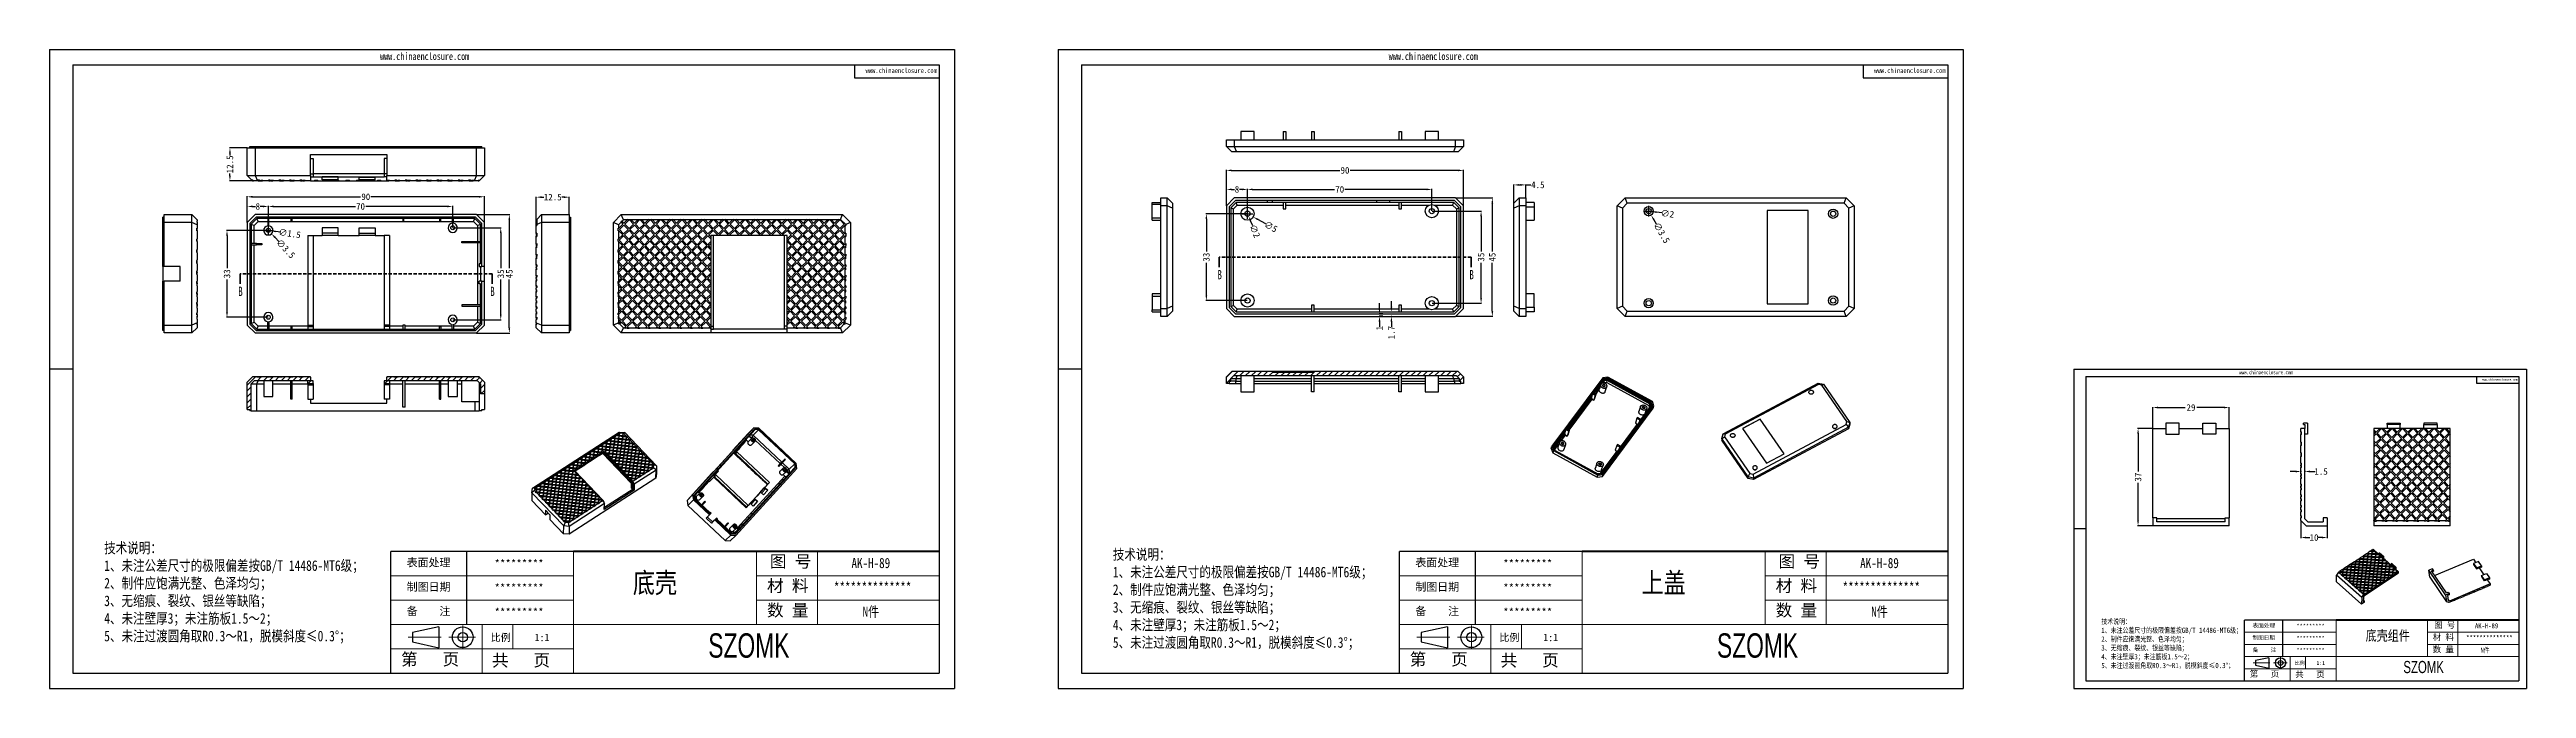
# Model space of a CAD drawing. Header units: millimetres. Extents: x -2140 to -1200, y 2406 to 2649.
import ezdxf

# ---------------------------------------------------------------- set-up
doc = ezdxf.new("R2010")
doc.units = ezdxf.units.MM
doc.linetypes.add('CENTER2', pattern=[28.575, 19.05, -3.175, 3.175, -3.175])
doc.linetypes.add('HIDDEN', pattern=[1.905, 1.27, -0.635])
doc.layers.add('文字', color=81, linetype='Continuous')
for name, color, linetype, lineweight in [('粗实线', 7, 'Continuous', 30), ('细实线', 3, 'Continuous', 18), ('细点划线', 2, 'CENTER2', 9)]:
    doc.layers.add(name, color=color, linetype=linetype, lineweight=lineweight)
doc.styles.add('SLDTEXTSTYLE5', font='TXT', dxfattribs={"width": 0.7})
doc.styles.add('宋体', font='', dxfattribs={"width": 0.8, "height": 3.5})
doc.styles.add('长仿宋', font='', dxfattribs={"width": 0.7, "height": 4})
doc.styles.get('宋体').set_extended_font_data('SimSun')
doc.styles.get('长仿宋').set_extended_font_data('SimSun')
doc.dimstyles.new('2.5', dxfattribs={"dimtxt": 2.5, "dimasz": 2, "dimexe": 0.18, "dimexo": 0.0625, "dimgap": 0.09, "dimtad": 0, "dimdsep": 46, "dimtxsty": 'Standard', "dimcen": 2, "dimclrd": 3, "dimclre": 3, "dimclrt": 256, "dimadec": 0, "dimazin": 2, "dimtfac": 1, "dimtofl": 0, "dimtmove": 0, "dimatfit": 3, "dimfxl": 0, "dimtolj": 1, "dimtzin": 0, "dimarcsym": 0})
pattern_1 = [(45, (-100.3626, -567.1853), (-1.122532, 1.122532), [])]

msp = doc.modelspace()

# ---------------------------------------------------------------- texts
at = {"color": 7, "linetype": 'Continuous', "char_height": 3.5, "attachment_point": 1, "style": 'SLDTEXTSTYLE5'}
for insert in [(-2068.492, 2559.076), (-1972.839, 2559.076), (-1696.794, 2565.41), (-1601.141, 2565.41)]:
    msp.add_mtext('B', dxfattribs=dict(at, insert=insert))
at = {"attachment_point": 1}
for s, insert, char_height, width in [('{\\fSimHei|b0|i0|c134|p49;表面处理}', (-2004.574, 2455.781), 3.04316, 1729.57854), ('{\\fSimHei|b0|i0|c134|p49;*********}', (-1971.243, 2455.39), 3.04316, 1729.57854), ('{\\fSimHei|b0|i0|c134|p49;表面处理}', (-1621.683, 2455.781), 3.04316, 1729.57854), ('{\\fSimHei|b0|i0|c134|p49;*********}', (-1588.353, 2455.39), 3.04316, 1729.57854), ('{\\fSimHei|b0|i0|c134|p49;制图日期}', (-2004.574, 2446.528), 3.04316, 1729.57854), ('{\\fSimHei|b0|i0|c134|p49;*********}', (-1971.243, 2446.136), 3.04316, 1729.57854), ('{\\fSimHei|b0|i0|c134|p49;制图日期}', (-1621.683, 2446.528), 3.04316, 1729.57854), ('{\\fSimHei|b0|i0|c134|p49;*********}', (-1588.353, 2446.136), 3.04316, 1729.57854), ('{\\fSimHei|b0|i0|c134|p49;备    注}', (-2004.574, 2437.274), 3.04316, 1729.57854), ('{\\fSimHei|b0|i0|c134|p49;*********}', (-1971.243, 2436.883), 3.04316, 1729.57854), ('{\\fSimHei|b0|i0|c134|p49;备    注}', (-1621.683, 2437.274), 3.04316, 1729.57854), ('{\\fSimHei|b0|i0|c134|p49;*********}', (-1588.353, 2436.883), 3.04316, 1729.57854), ('{\\fSimHei|b0|i0|c134|p49;表面处理}', (-1303.879, 2431.069), 1.52158, 864.78927), ('{\\fSimHei|b0|i0|c134|p49;制图日期}', (-1303.879, 2426.442), 1.52158, 864.78927), ('{\\fSimHei|b0|i0|c134|p49;*********}', (-1287.213, 2430.873), 1.52158, 864.78927), ('{\\fSimHei|b0|i0|c134|p49;*********}', (-1287.213, 2426.247), 1.52158, 864.78927), ('{\\fSimHei|b0|i0|c134|p49;备    注}', (-1303.879, 2421.815), 1.52158, 864.78927), ('{\\fSimHei|b0|i0|c134|p49;*********}', (-1287.213, 2421.62), 1.52158, 864.78927)]:
    msp.add_mtext(s, dxfattribs=dict(at, insert=insert, char_height=char_height, width=width))
at = {"layer": '文字', "color": 0, "attachment_point": 1, "style": '宋体'}
for s, insert, char_height, width in [('www.chinaenclosure.com', (-2014.695, 2648.094), 2.82745, 49.6755), ('www.chinaenclosure.com', (-1830.397, 2642.205), 1.88496, 33.117), ('www.chinaenclosure.com', (-1631.805, 2648.094), 2.82745, 49.6755), ('www.chinaenclosure.com', (-1447.506, 2642.205), 1.88496, 33.117), ('www.chinaenclosure.com', (-1308.939, 2527.225), 1.41372, 24.83775), ('www.chinaenclosure.com', (-1216.79, 2524.281), 0.94248, 16.5585), ('{\\H1.111x;技术说明：\\P1、未注公差尺寸的极限偏差按GB/T 14486-MT6级；\\P2、制件应饱满光整、色泽均匀；\\P3、无缩痕、裂纹、银丝等缺陷；\\P4、未注壁厚3；未注筋板1.5～2；\\P5、未注过渡圆角取R0.3～R1，脱模斜度≤0.3%%D；}', (-2119.416, 2461.798), 3.61463, 131.65703), ('{\\H1.111x;AK-H-89}', (-1835.726, 2455.99), 3.47005, 40.11763), ('{\\H1.111x;技术说明：\\P1、未注公差尺寸的极限偏差按GB/T 14486-MT6级；\\P2、制件应饱满光整、色泽均匀；\\P3、无缩痕、裂纹、银丝等缺陷；\\P4、未注壁厚3；未注筋板1.5～2；\\P5、未注过渡圆角取R0.3～R1，脱模斜度≤0.3%%D；}', (-1736.525, 2459.343), 3.61463, 131.65703), ('{\\H1.111x;AK-H-89}', (-1452.836, 2455.99), 3.47005, 40.11763), ('底壳', (-1918.746, 2450.419), 7.7112, 98.5851), ('{\\H1.111x;**************}', (-1842.401, 2446.737), 3.47005, 40.11763), ('上盖', (-1535.855, 2450.419), 7.7112, 98.5851), ('{\\H1.111x;**************}', (-1459.51, 2446.737), 3.47005, 40.11763), ('{\\H1.111x;N件}', (-1831.529, 2437.483), 3.47005, 40.11763), ('{\\H1.111x;N件}', (-1448.638, 2437.483), 3.47005, 40.11763), ('{\\H1.111x;技术说明：\\P1、未注公差尺寸的极限偏差按GB/T 14486-MT6级；\\P2、制件应饱满光整、色泽均匀；\\P3、无缩痕、裂纹、银丝等缺陷；\\P4、未注壁厚3；未注筋板1.5～2；\\P5、未注过渡圆角取R0.3～R1，脱模斜度≤0.3%%D；}', (-1361.3, 2432.85), 1.80732, 65.82851), ('底壳组件', (-1260.964, 2428.388), 3.8556, 49.29255), ('{\\H1.111x;**************}', (-1222.792, 2426.547), 1.73502, 20.05882), ('{\\H1.111x;AK-H-89}', (-1219.455, 2431.173), 1.73502, 20.05882), ('{\\H1.111x;N件}', (-1217.356, 2421.92), 1.73502, 20.05882)]:
    msp.add_mtext(s, dxfattribs=dict(at, insert=insert, char_height=char_height, width=width))
at = {"layer": '粗实线', "attachment_point": 1, "style": '长仿宋'}
for insert, char_height, width in [((-1890.089, 2427.334), 9.25346, 103.76836), ((-1507.198, 2427.334), 9.25346, 103.76836), ((-1246.636, 2416.845), 4.62673, 51.88418)]:
    msp.add_mtext('{\\fSTXinwei|b0|i0|c134|p2;SZOMK}', dxfattribs=dict(at, insert=insert, char_height=char_height, width=width))
at = {"layer": '细实线', "color": 7, "attachment_point": 1}
for s, insert, char_height, width in [('{\\fSimSun|b0|i0|c134|p54;图 号}', (-1866.719, 2457.003), 4.62673, 23.13364), ('{\\fSimSun|b0|i0|c134|p54;图 号}', (-1483.829, 2457.003), 4.62673, 23.13364), ('{\\fSimSun|b0|i0|c134|p54;材 料   }', (-1867.816, 2447.749), 4.62673, 23.13364), ('{\\fSimSun|b0|i0|c134|p54;材 料   }', (-1484.926, 2447.749), 4.62673, 23.13364), ('{\\fSimSun|b0|i0|c134|p54;数 量}', (-1867.794, 2438.45), 4.62673, 20.90414), ('{\\fSimSun|b0|i0|c134|p54;数 量}', (-1484.903, 2438.45), 4.62673, 20.90414), ('{\\fSimSun|b0|i0|c134|p54;比例}', (-1972.67, 2427.142), 2.77604, 12.18594), ('{\\fSimSun|b0|i0|c134|p54;1:1}', (-1956.042, 2427.142), 2.77604, 12.18594), ('{\\fSimSun|b0|i0|c134|p54;比例}', (-1589.779, 2427.142), 2.77604, 12.18594), ('{\\fSimSun|b0|i0|c134|p54;1:1}', (-1573.152, 2427.142), 2.77604, 12.18594), ('{\\fSimSun|b0|i0|c134|p54;材 料   }', (-1235.5, 2427.053), 2.31336, 11.56682), ('{\\fSimSun|b0|i0|c134|p54;图 号}', (-1234.951, 2431.68), 2.31336, 11.56682), ('{\\fSimSun|b0|i0|c134|p54;第   页}', (-2006.716, 2419.803), 4.62673, 34.70046), ('{\\fSimSun|b0|i0|c134|p54; 共   页}', (-1975.342, 2419.41), 4.62673, 34.70046), ('{\\fSimSun|b0|i0|c134|p54;第   页}', (-1623.825, 2419.803), 4.62673, 34.70046), ('{\\fSimSun|b0|i0|c134|p54; 共   页}', (-1592.452, 2419.41), 4.62673, 34.70046), ('{\\fSimSun|b0|i0|c134|p54;比例}', (-1287.927, 2416.75), 1.38802, 6.09297), ('{\\fSimSun|b0|i0|c134|p54;1:1}', (-1279.613, 2416.75), 1.38802, 6.09297), ('{\\fSimSun|b0|i0|c134|p54;数 量}', (-1235.489, 2422.403), 2.31336, 10.45207), ('{\\fSimSun|b0|i0|c134|p54;第   页}', (-1304.95, 2413.08), 2.31336, 17.35023), ('{\\fSimSun|b0|i0|c134|p54; 共   页}', (-1289.263, 2412.883), 2.31336, 17.35023)]:
    msp.add_mtext(s, dxfattribs=dict(at, insert=insert, char_height=char_height, width=width))

# ---------------------------------------------------------------- blocks, each defined once
blk = doc.blocks.new('*D165')
at = {"color": 3, "lineweight": -2, "transparency": 16777216}
for p, q in [((-1341.76, 2505.29), (-1341.76, 2513.34)), ((-1339.76, 2513.16), (-1329.44, 2513.16)), ((-1314.76, 2513.16), (-1325.09, 2513.16)), ((-1312.76, 2505.29), (-1312.76, 2513.34))]:
    blk.add_line(p, q, dxfattribs=at)
at = {"color": 3, "transparency": 16777216}
for points in [[(-1339.76, 2513.49), (-1339.76, 2512.83), (-1341.76, 2513.16)], [(-1314.76, 2513.49), (-1314.76, 2512.83), (-1312.76, 2513.16)]]:
    blk.add_solid(points, dxfattribs=at)
at = {"layer": 'Defpoints', "color": 0, "transparency": 16777216}
for p in [(-1312.76, 2513.16), (-1341.76, 2505.22), (-1312.76, 2505.22)]:
    blk.add_point(p, dxfattribs=at)
at = {"transparency": 16777216, "insert": (-1327.26, 2513.16), "char_height": 2.5, "attachment_point": 5}
blk.add_mtext('\\A1;29', dxfattribs=at)
blk = doc.blocks.new('*D166')
at = {"color": 3, "lineweight": -2, "transparency": 16777216}
for p, q in [((-1341.83, 2505.22), (-1347.52, 2505.22)), ((-1347.34, 2503.22), (-1347.34, 2488.9)), ((-1347.34, 2470.22), (-1347.34, 2484.55)), ((-1341.83, 2468.22), (-1347.52, 2468.22))]:
    blk.add_line(p, q, dxfattribs=at)
at = {"color": 3, "transparency": 16777216}
for points in [[(-1347.67, 2503.22), (-1347.01, 2503.22), (-1347.34, 2505.22)], [(-1347.67, 2470.22), (-1347.01, 2470.22), (-1347.34, 2468.22)]]:
    blk.add_solid(points, dxfattribs=at)
at = {"layer": 'Defpoints', "color": 0, "transparency": 16777216}
for p in [(-1341.76, 2505.22), (-1347.34, 2468.22), (-1341.76, 2468.22)]:
    blk.add_point(p, dxfattribs=at)
at = {"transparency": 16777216, "insert": (-1347.34, 2486.72), "char_height": 2.5, "attachment_point": 5, "rotation": 90}
blk.add_mtext('\\A1;37', dxfattribs=at)
blk = doc.blocks.new('*D167')
at = {"color": 3, "lineweight": -2, "transparency": 16777216}
for p, q in [((-1287.55, 2488.85), (-1289.55, 2488.85)), ((-1285.55, 2489.09), (-1285.55, 2488.67)), ((-1284.05, 2489.09), (-1284.05, 2488.67)), ((-1282.05, 2488.85), (-1280.05, 2488.85))]:
    blk.add_line(p, q, dxfattribs=at)
at = {"color": 3, "transparency": 16777216}
for points in [[(-1287.55, 2489.18), (-1287.55, 2488.51), (-1285.55, 2488.85)], [(-1282.05, 2489.18), (-1282.05, 2488.51), (-1284.05, 2488.85)]]:
    blk.add_solid(points, dxfattribs=at)
at = {"layer": 'Defpoints', "color": 0, "transparency": 16777216}
for p in [(-1285.55, 2489.16), (-1284.05, 2489.16), (-1284.05, 2488.85)]:
    blk.add_point(p, dxfattribs=at)
at = {"transparency": 16777216, "insert": (-1277.87, 2488.85), "char_height": 2.5, "attachment_point": 5}
blk.add_mtext('\\A1;1.5', dxfattribs=at)
blk = doc.blocks.new('*D168')
at = {"color": 3, "lineweight": -2, "transparency": 16777216}
for p, q in [((-1285.55, 2470.16), (-1285.55, 2463.56)), ((-1283.55, 2463.74), (-1282.1, 2463.74)), ((-1277.55, 2463.74), (-1279, 2463.74)), ((-1275.55, 2468.16), (-1275.55, 2463.56))]:
    blk.add_line(p, q, dxfattribs=at)
at = {"color": 3, "transparency": 16777216}
for points in [[(-1283.55, 2464.08), (-1283.55, 2463.41), (-1285.55, 2463.74)], [(-1277.55, 2464.08), (-1277.55, 2463.41), (-1275.55, 2463.74)]]:
    blk.add_solid(points, dxfattribs=at)
at = {"layer": 'Defpoints', "color": 0, "transparency": 16777216}
for p in [(-1285.55, 2470.22), (-1285.55, 2463.74), (-1275.55, 2468.22)]:
    blk.add_point(p, dxfattribs=at)
at = {"transparency": 16777216, "insert": (-1280.55, 2463.74), "char_height": 2.5, "attachment_point": 5}
blk.add_mtext('\\A1;10', dxfattribs=at)
blk = doc.blocks.new('*D169')
at = {"color": 3, "lineweight": -2, "transparency": 16777216}
for p, q in [((-1693.4, 2589.89), (-1693.4, 2596.24)), ((-1691.4, 2596.06), (-1690.33, 2596.06)), ((-1687.4, 2596.06), (-1688.48, 2596.06)), ((-1685.4, 2586.89), (-1685.4, 2596.24))]:
    blk.add_line(p, q, dxfattribs=at)
at = {"color": 3, "transparency": 16777216}
for points in [[(-1691.4, 2596.4), (-1691.4, 2595.73), (-1693.4, 2596.06)], [(-1687.4, 2596.4), (-1687.4, 2595.73), (-1685.4, 2596.06)]]:
    blk.add_solid(points, dxfattribs=at)
at = {"layer": 'Defpoints', "color": 0, "transparency": 16777216}
for p in [(-1685.4, 2596.06), (-1693.4, 2589.83), (-1685.4, 2586.83)]:
    blk.add_point(p, dxfattribs=at)
at = {"transparency": 16777216, "insert": (-1689.4, 2596.06), "char_height": 2.5, "attachment_point": 5}
blk.add_mtext('\\A1;8', dxfattribs=at)
blk = doc.blocks.new('*D170')
at = {"color": 3, "lineweight": -2, "transparency": 16777216}
for p, q in [((-1685.4, 2586.89), (-1685.4, 2596.24)), ((-1683.4, 2596.06), (-1652.37, 2596.06)), ((-1617.4, 2596.06), (-1648.44, 2596.06)), ((-1615.4, 2587.89), (-1615.4, 2596.24))]:
    blk.add_line(p, q, dxfattribs=at)
at = {"color": 3, "transparency": 16777216}
for points in [[(-1683.4, 2596.4), (-1683.4, 2595.73), (-1685.4, 2596.06)], [(-1617.4, 2596.4), (-1617.4, 2595.73), (-1615.4, 2596.06)]]:
    blk.add_solid(points, dxfattribs=at)
at = {"layer": 'Defpoints', "color": 0, "transparency": 16777216}
for p in [(-1615.4, 2596.06), (-1685.4, 2586.83), (-1615.4, 2587.83)]:
    blk.add_point(p, dxfattribs=at)
at = {"transparency": 16777216, "insert": (-1650.4, 2596.06), "char_height": 2.5, "attachment_point": 5}
blk.add_mtext('\\A1;70', dxfattribs=at)
blk = doc.blocks.new('*D171')
at = {"color": 3, "lineweight": -2, "transparency": 16777216}
for p, q in [((-1693.4, 2589.89), (-1693.4, 2603.48)), ((-1691.4, 2603.3), (-1650.37, 2603.3)), ((-1605.4, 2603.3), (-1646.44, 2603.3)), ((-1603.4, 2589.89), (-1603.4, 2603.48))]:
    blk.add_line(p, q, dxfattribs=at)
at = {"color": 3, "transparency": 16777216}
for points in [[(-1691.4, 2603.63), (-1691.4, 2602.96), (-1693.4, 2603.3)], [(-1605.4, 2603.63), (-1605.4, 2602.96), (-1603.4, 2603.3)]]:
    blk.add_solid(points, dxfattribs=at)
at = {"layer": 'Defpoints', "color": 0, "transparency": 16777216}
for p in [(-1693.4, 2603.3), (-1693.4, 2589.83), (-1603.4, 2589.83)]:
    blk.add_point(p, dxfattribs=at)
at = {"transparency": 16777216, "insert": (-1648.4, 2603.3), "char_height": 2.5, "attachment_point": 5}
blk.add_mtext('\\A1;90', dxfattribs=at)
blk = doc.blocks.new('*D172')
at = {"color": 3, "lineweight": -2, "transparency": 16777216}
for p, q in [((-1615.34, 2587.83), (-1596.56, 2587.83)), ((-1596.74, 2585.83), (-1596.74, 2572.5)), ((-1596.74, 2554.83), (-1596.74, 2568.15)), ((-1615.34, 2552.83), (-1596.56, 2552.83))]:
    blk.add_line(p, q, dxfattribs=at)
at = {"color": 3, "transparency": 16777216}
for points in [[(-1597.07, 2585.83), (-1596.41, 2585.83), (-1596.74, 2587.83)], [(-1597.07, 2554.83), (-1596.41, 2554.83), (-1596.74, 2552.83)]]:
    blk.add_solid(points, dxfattribs=at)
at = {"layer": 'Defpoints', "color": 0, "transparency": 16777216}
for p in [(-1615.4, 2587.83), (-1596.74, 2587.83), (-1615.4, 2552.83)]:
    blk.add_point(p, dxfattribs=at)
at = {"transparency": 16777216, "insert": (-1596.74, 2570.33), "char_height": 2.5, "attachment_point": 5, "rotation": 90}
blk.add_mtext('\\A1;35', dxfattribs=at)
blk = doc.blocks.new('*D173')
at = {"color": 3, "lineweight": -2, "transparency": 16777216}
for p, q in [((-1606.34, 2592.83), (-1592.29, 2592.83)), ((-1592.47, 2590.83), (-1592.47, 2572.5)), ((-1592.47, 2549.83), (-1592.47, 2568.15)), ((-1606.34, 2547.83), (-1592.29, 2547.83))]:
    blk.add_line(p, q, dxfattribs=at)
at = {"color": 3, "transparency": 16777216}
for points in [[(-1592.8, 2590.83), (-1592.14, 2590.83), (-1592.47, 2592.83)], [(-1592.8, 2549.83), (-1592.14, 2549.83), (-1592.47, 2547.83)]]:
    blk.add_solid(points, dxfattribs=at)
at = {"layer": 'Defpoints', "color": 0, "transparency": 16777216}
for p in [(-1606.4, 2592.83), (-1592.47, 2592.83), (-1606.4, 2547.83)]:
    blk.add_point(p, dxfattribs=at)
at = {"transparency": 16777216, "insert": (-1592.47, 2570.33), "char_height": 2.5, "attachment_point": 5, "rotation": 90}
blk.add_mtext('\\A1;45', dxfattribs=at)
blk = doc.blocks.new('*D174')
at = {"color": 3, "lineweight": -2, "transparency": 16777216}
for p, q in [((-1584.29, 2590.89), (-1584.29, 2597.96)), ((-1582.29, 2597.78), (-1581.79, 2597.78)), ((-1579.79, 2592.89), (-1579.79, 2597.96)), ((-1579.79, 2597.78), (-1577.79, 2597.78))]:
    blk.add_line(p, q, dxfattribs=at)
at = {"color": 3, "transparency": 16777216}
for points in [[(-1582.29, 2598.11), (-1582.29, 2597.45), (-1584.29, 2597.78)], [(-1581.79, 2598.11), (-1581.79, 2597.45), (-1579.79, 2597.78)]]:
    blk.add_solid(points, dxfattribs=at)
at = {"layer": 'Defpoints', "color": 0, "transparency": 16777216}
for p in [(-1579.79, 2597.78), (-1584.29, 2590.83), (-1579.79, 2592.83)]:
    blk.add_point(p, dxfattribs=at)
at = {"transparency": 16777216, "insert": (-1575.2, 2597.78), "char_height": 2.5, "attachment_point": 5}
blk.add_mtext('\\A1;4.5', dxfattribs=at)
blk = doc.blocks.new('*D175')
at = {"color": 3, "lineweight": -2, "transparency": 16777216}
for p, q in [((-1634.06, 2548.83), (-1635.48, 2548.83)), ((-1635.3, 2550.83), (-1635.3, 2552.83)), ((-1634.06, 2547.83), (-1635.48, 2547.83)), ((-1635.3, 2545.83), (-1635.3, 2543.83))]:
    blk.add_line(p, q, dxfattribs=at)
at = {"color": 3, "transparency": 16777216}
for points in [[(-1635.64, 2550.83), (-1634.97, 2550.83), (-1635.3, 2548.83)], [(-1635.64, 2545.83), (-1634.97, 2545.83), (-1635.3, 2547.83)]]:
    blk.add_solid(points, dxfattribs=at)
at = {"layer": 'Defpoints', "color": 0, "transparency": 16777216}
for p in [(-1633.99, 2548.83), (-1635.3, 2547.83), (-1633.99, 2547.83)]:
    blk.add_point(p, dxfattribs=at)
at = {"transparency": 16777216, "insert": (-1635.3, 2543.32), "char_height": 2.5, "attachment_point": 5, "rotation": 90}
blk.add_mtext('\\A1;1', dxfattribs=at)
blk = doc.blocks.new('*D176')
at = {"color": 3, "lineweight": -2, "transparency": 16777216}
for p, q in [((-1630.91, 2549.53), (-1630.61, 2549.53)), ((-1630.79, 2551.53), (-1630.79, 2553.53)), ((-1630.91, 2547.83), (-1630.61, 2547.83)), ((-1630.79, 2545.83), (-1630.79, 2543.83))]:
    blk.add_line(p, q, dxfattribs=at)
at = {"color": 3, "transparency": 16777216}
for points in [[(-1631.12, 2551.53), (-1630.45, 2551.53), (-1630.79, 2549.53)], [(-1631.12, 2545.83), (-1630.45, 2545.83), (-1630.79, 2547.83)]]:
    blk.add_solid(points, dxfattribs=at)
at = {"layer": 'Defpoints', "color": 0, "transparency": 16777216}
for p in [(-1630.97, 2549.53), (-1630.97, 2547.83), (-1630.79, 2547.83)]:
    blk.add_point(p, dxfattribs=at)
at = {"transparency": 16777216, "insert": (-1630.79, 2541.65), "char_height": 2.5, "attachment_point": 5, "rotation": 90}
blk.add_mtext('\\A1;1.7', dxfattribs=at)
blk = doc.blocks.new('*D177')
at = {"color": 3, "lineweight": -2, "transparency": 16777216}
for p, q in [((-1687.4, 2586.83), (-1683.4, 2586.83)), ((-1685.4, 2584.83), (-1685.4, 2588.83)), ((-1678.47, 2582.96), (-1681.48, 2584.63))]:
    blk.add_line(p, q, dxfattribs=at)
at = {"color": 3, "transparency": 16777216}
blk.add_solid([(-1681.31, 2584.92), (-1681.64, 2584.34), (-1683.22, 2585.61)], dxfattribs=at)
at = {"layer": 'Defpoints', "color": 0, "transparency": 16777216}
for p in [(-1687.59, 2588.04), (-1683.22, 2585.61)]:
    blk.add_point(p, dxfattribs=at)
at = {"transparency": 16777216, "insert": (-1676.57, 2581.9), "char_height": 2.5, "attachment_point": 5, "rotation": 330.83645}
blk.add_mtext('\\A1;∅5', dxfattribs=at)
blk = doc.blocks.new('*D178')
at = {"color": 3, "lineweight": -2, "transparency": 16777216}
for p, q in [((-1687.4, 2586.83), (-1683.4, 2586.83)), ((-1685.4, 2584.83), (-1685.4, 2588.83)), ((-1683.44, 2582.23), (-1684.23, 2584.07))]:
    blk.add_line(p, q, dxfattribs=at)
at = {"color": 3, "transparency": 16777216}
blk.add_solid([(-1683.92, 2584.2), (-1684.53, 2583.94), (-1685.01, 2585.91)], dxfattribs=at)
at = {"layer": 'Defpoints', "color": 0, "transparency": 16777216}
for p in [(-1685.8, 2587.75), (-1685.01, 2585.91)]:
    blk.add_point(p, dxfattribs=at)
at = {"transparency": 16777216, "insert": (-1682.58, 2580.23), "char_height": 2.5, "attachment_point": 5, "rotation": 293.15016}
blk.add_mtext('\\A1;∅2', dxfattribs=at)
blk = doc.blocks.new('*D179')
at = {"color": 3, "lineweight": -2, "transparency": 16777216}
for p, q in [((-1535.1, 2587.83), (-1531.1, 2587.83)), ((-1533.1, 2585.83), (-1533.1, 2589.83)), ((-1528.14, 2587.15), (-1530.13, 2587.42))]:
    blk.add_line(p, q, dxfattribs=at)
at = {"color": 3, "transparency": 16777216}
blk.add_solid([(-1530.08, 2587.75), (-1530.17, 2587.09), (-1532.11, 2587.69)], dxfattribs=at)
at = {"layer": 'Defpoints', "color": 0, "transparency": 16777216}
for p in [(-1534.09, 2587.96), (-1532.11, 2587.69)]:
    blk.add_point(p, dxfattribs=at)
at = {"transparency": 16777216, "insert": (-1525.99, 2586.86), "char_height": 2.5, "attachment_point": 5, "rotation": 352.23381}
blk.add_mtext('\\A1;∅2', dxfattribs=at)
blk = doc.blocks.new('*D180')
at = {"color": 3, "lineweight": -2, "transparency": 16777216}
for p, q in [((-1535.1, 2587.83), (-1531.1, 2587.83)), ((-1533.1, 2585.83), (-1533.1, 2589.83)), ((-1530.15, 2582.89), (-1531.18, 2584.61))]:
    blk.add_line(p, q, dxfattribs=at)
at = {"color": 3, "transparency": 16777216}
blk.add_solid([(-1530.89, 2584.78), (-1531.46, 2584.44), (-1532.2, 2586.32)], dxfattribs=at)
at = {"layer": 'Defpoints', "color": 0, "transparency": 16777216}
for p in [(-1534, 2589.33), (-1532.2, 2586.32)]:
    blk.add_point(p, dxfattribs=at)
at = {"transparency": 16777216, "insert": (-1528.18, 2579.59), "char_height": 2.5, "attachment_point": 5, "rotation": 300.85996}
blk.add_mtext('\\A1;∅3.5', dxfattribs=at)
blk = doc.blocks.new('*D181')
at = {"color": 3, "lineweight": -2, "transparency": 16777216}
for p, q in [((-2065.17, 2611.84), (-2071.86, 2611.84)), ((-2071.68, 2609.84), (-2071.68, 2609.01)), ((-2062.85, 2599.34), (-2071.86, 2599.34)), ((-2071.68, 2601.34), (-2071.68, 2602.17))]:
    blk.add_line(p, q, dxfattribs=at)
at = {"color": 3, "transparency": 16777216}
for points in [[(-2072.01, 2609.84), (-2071.35, 2609.84), (-2071.68, 2611.84)], [(-2072.01, 2601.34), (-2071.35, 2601.34), (-2071.68, 2599.34)]]:
    blk.add_solid(points, dxfattribs=at)
at = {"layer": 'Defpoints', "color": 0, "transparency": 16777216}
for p in [(-2065.1, 2611.84), (-2071.68, 2599.34), (-2062.78, 2599.34)]:
    blk.add_point(p, dxfattribs=at)
at = {"transparency": 16777216, "insert": (-2071.68, 2605.59), "char_height": 2.5, "attachment_point": 5, "rotation": 90}
blk.add_mtext('\\A1;12.5', dxfattribs=at)
blk = doc.blocks.new('*D182')
at = {"color": 3, "lineweight": -2, "transparency": 16777216}
for p, q in [((-2065.1, 2583.55), (-2065.1, 2589.77)), ((-2063.1, 2589.59), (-2062.03, 2589.59)), ((-2059.1, 2589.59), (-2060.18, 2589.59)), ((-2057.1, 2580.55), (-2057.1, 2589.77))]:
    blk.add_line(p, q, dxfattribs=at)
at = {"color": 3, "transparency": 16777216}
for points in [[(-2063.1, 2589.92), (-2063.1, 2589.26), (-2065.1, 2589.59)], [(-2059.1, 2589.92), (-2059.1, 2589.26), (-2057.1, 2589.59)]]:
    blk.add_solid(points, dxfattribs=at)
at = {"layer": 'Defpoints', "color": 0, "transparency": 16777216}
for p in [(-2057.1, 2589.59), (-2065.1, 2583.49), (-2057.1, 2580.49)]:
    blk.add_point(p, dxfattribs=at)
at = {"transparency": 16777216, "insert": (-2061.1, 2589.59), "char_height": 2.5, "attachment_point": 5}
blk.add_mtext('\\A1;8', dxfattribs=at)
blk = doc.blocks.new('*D183')
at = {"color": 3, "lineweight": -2, "transparency": 16777216}
for p, q in [((-2057.1, 2580.55), (-2057.1, 2589.77)), ((-2055.1, 2589.59), (-2024.07, 2589.59)), ((-1989.1, 2589.59), (-2020.14, 2589.59)), ((-1987.1, 2581.55), (-1987.1, 2589.77))]:
    blk.add_line(p, q, dxfattribs=at)
at = {"color": 3, "transparency": 16777216}
for points in [[(-2055.1, 2589.92), (-2055.1, 2589.26), (-2057.1, 2589.59)], [(-1989.1, 2589.92), (-1989.1, 2589.26), (-1987.1, 2589.59)]]:
    blk.add_solid(points, dxfattribs=at)
at = {"layer": 'Defpoints', "color": 0, "transparency": 16777216}
for p in [(-1987.1, 2589.59), (-2057.1, 2580.49), (-1987.1, 2581.49)]:
    blk.add_point(p, dxfattribs=at)
at = {"transparency": 16777216, "insert": (-2022.1, 2589.59), "char_height": 2.5, "attachment_point": 5}
blk.add_mtext('\\A1;70', dxfattribs=at)
blk = doc.blocks.new('*D184')
at = {"color": 3, "lineweight": -2, "transparency": 16777216}
for p, q in [((-2065.1, 2583.55), (-2065.1, 2593.44)), ((-2063.1, 2593.26), (-2022.07, 2593.26)), ((-1977.1, 2593.26), (-2018.14, 2593.26)), ((-1975.1, 2583.55), (-1975.1, 2593.44))]:
    blk.add_line(p, q, dxfattribs=at)
at = {"color": 3, "transparency": 16777216}
for points in [[(-2063.1, 2593.6), (-2063.1, 2592.93), (-2065.1, 2593.26)], [(-1977.1, 2593.6), (-1977.1, 2592.93), (-1975.1, 2593.26)]]:
    blk.add_solid(points, dxfattribs=at)
at = {"layer": 'Defpoints', "color": 0, "transparency": 16777216}
for p in [(-1975.1, 2593.26), (-2065.1, 2583.49), (-1975.1, 2583.49)]:
    blk.add_point(p, dxfattribs=at)
at = {"transparency": 16777216, "insert": (-2020.1, 2593.26), "char_height": 2.5, "attachment_point": 5}
blk.add_mtext('\\A1;90', dxfattribs=at)
blk = doc.blocks.new('*D185')
at = {"color": 3, "lineweight": -2, "transparency": 16777216}
for p, q in [((-1987.04, 2581.49), (-1968.7, 2581.49)), ((-1968.88, 2579.49), (-1968.88, 2566.17)), ((-1968.88, 2548.49), (-1968.88, 2561.82)), ((-1987.04, 2546.49), (-1968.7, 2546.49))]:
    blk.add_line(p, q, dxfattribs=at)
at = {"color": 3, "transparency": 16777216}
for points in [[(-1969.21, 2579.49), (-1968.54, 2579.49), (-1968.88, 2581.49)], [(-1969.21, 2548.49), (-1968.54, 2548.49), (-1968.88, 2546.49)]]:
    blk.add_solid(points, dxfattribs=at)
at = {"layer": 'Defpoints', "color": 0, "transparency": 16777216}
for p in [(-1987.1, 2581.49), (-1968.88, 2581.49), (-1987.1, 2546.49)]:
    blk.add_point(p, dxfattribs=at)
at = {"transparency": 16777216, "insert": (-1968.88, 2563.99), "char_height": 2.5, "attachment_point": 5, "rotation": 90}
blk.add_mtext('\\A1;35', dxfattribs=at)
blk = doc.blocks.new('*D186')
at = {"color": 3, "lineweight": -2, "transparency": 16777216}
for p, q in [((-1978.04, 2586.49), (-1965.44, 2586.49)), ((-1965.62, 2584.49), (-1965.62, 2566.17)), ((-1965.62, 2543.49), (-1965.62, 2561.82)), ((-1978.04, 2541.49), (-1965.44, 2541.49))]:
    blk.add_line(p, q, dxfattribs=at)
at = {"color": 3, "transparency": 16777216}
for points in [[(-1965.95, 2584.49), (-1965.28, 2584.49), (-1965.62, 2586.49)], [(-1965.95, 2543.49), (-1965.28, 2543.49), (-1965.62, 2541.49)]]:
    blk.add_solid(points, dxfattribs=at)
at = {"layer": 'Defpoints', "color": 0, "transparency": 16777216}
for p in [(-1978.1, 2586.49), (-1965.62, 2586.49), (-1978.1, 2541.49)]:
    blk.add_point(p, dxfattribs=at)
at = {"transparency": 16777216, "insert": (-1965.62, 2563.99), "char_height": 2.5, "attachment_point": 5, "rotation": 90}
blk.add_mtext('\\A1;45', dxfattribs=at)
blk = doc.blocks.new('*D187')
at = {"color": 3, "lineweight": -2, "transparency": 16777216}
for p, q in [((-1955.38, 2580.95), (-1955.38, 2593.3)), ((-1953.38, 2593.12), (-1952.55, 2593.12)), ((-1944.88, 2593.12), (-1945.71, 2593.12)), ((-1942.88, 2586.55), (-1942.88, 2593.3))]:
    blk.add_line(p, q, dxfattribs=at)
at = {"color": 3, "transparency": 16777216}
for points in [[(-1953.38, 2593.45), (-1953.38, 2592.78), (-1955.38, 2593.12)], [(-1944.88, 2593.45), (-1944.88, 2592.78), (-1942.88, 2593.12)]]:
    blk.add_solid(points, dxfattribs=at)
at = {"layer": 'Defpoints', "color": 0, "transparency": 16777216}
for p in [(-1942.88, 2593.12), (-1942.88, 2586.49), (-1955.38, 2580.89)]:
    blk.add_point(p, dxfattribs=at)
at = {"transparency": 16777216, "insert": (-1949.13, 2593.12), "char_height": 2.5, "attachment_point": 5}
blk.add_mtext('\\A1;12.5', dxfattribs=at)
blk = doc.blocks.new('*D188')
at = {"color": 3, "lineweight": -2, "transparency": 16777216}
for p, q in [((-2059.1, 2580.49), (-2055.1, 2580.49)), ((-2057.1, 2578.49), (-2057.1, 2582.49)), ((-2053.15, 2576.31), (-2054.53, 2577.77))]:
    blk.add_line(p, q, dxfattribs=at)
at = {"color": 3, "transparency": 16777216}
blk.add_solid([(-2054.28, 2578), (-2054.77, 2577.54), (-2055.9, 2579.22)], dxfattribs=at)
at = {"layer": 'Defpoints', "color": 0, "transparency": 16777216}
for p in [(-2058.3, 2581.76), (-2055.9, 2579.22)]:
    blk.add_point(p, dxfattribs=at)
at = {"transparency": 16777216, "insert": (-2050.52, 2573.52), "char_height": 2.5, "attachment_point": 5, "rotation": 313.38246}
blk.add_mtext('\\A1;∅3.5', dxfattribs=at)
blk = doc.blocks.new('*D189')
at = {"color": 3, "lineweight": -2, "transparency": 16777216}
for p, q in [((-2059.1, 2580.49), (-2055.1, 2580.49)), ((-2057.1, 2578.49), (-2057.1, 2582.49)), ((-2052.4, 2579.81), (-2054.38, 2580.09))]:
    blk.add_line(p, q, dxfattribs=at)
at = {"color": 3, "transparency": 16777216}
blk.add_solid([(-2054.33, 2580.42), (-2054.43, 2579.76), (-2056.36, 2580.38)], dxfattribs=at)
at = {"layer": 'Defpoints', "color": 0, "transparency": 16777216}
for p in [(-2057.85, 2580.6), (-2056.36, 2580.38)]:
    blk.add_point(p, dxfattribs=at)
at = {"transparency": 16777216, "insert": (-2049.02, 2579.31), "char_height": 2.5, "attachment_point": 5, "rotation": 351.69666}
blk.add_mtext('\\A1;∅1.5', dxfattribs=at)
blk = doc.blocks.new('*D190')
at = {"color": 3, "lineweight": -2, "transparency": 16777216}
for p, q in [((-2057.17, 2580.49), (-2072.97, 2580.49)), ((-2072.79, 2578.49), (-2072.79, 2566.17)), ((-2072.79, 2549.49), (-2072.79, 2561.82)), ((-2057.17, 2547.49), (-2072.97, 2547.49))]:
    blk.add_line(p, q, dxfattribs=at)
at = {"color": 3, "transparency": 16777216}
for points in [[(-2073.13, 2578.49), (-2072.46, 2578.49), (-2072.79, 2580.49)], [(-2073.13, 2549.49), (-2072.46, 2549.49), (-2072.79, 2547.49)]]:
    blk.add_solid(points, dxfattribs=at)
at = {"layer": 'Defpoints', "color": 0, "transparency": 16777216}
for p in [(-2072.79, 2580.49), (-2057.1, 2580.49), (-2057.1, 2547.49)]:
    blk.add_point(p, dxfattribs=at)
at = {"transparency": 16777216, "insert": (-2072.79, 2563.99), "char_height": 2.5, "attachment_point": 5, "rotation": 90}
blk.add_mtext('\\A1;33', dxfattribs=at)
blk = doc.blocks.new('*D191')
at = {"color": 3, "lineweight": -2, "transparency": 16777216}
for p, q in [((-1685.47, 2586.83), (-1701.2, 2586.83)), ((-1701.02, 2584.83), (-1701.02, 2572.5)), ((-1701.02, 2555.83), (-1701.02, 2568.15)), ((-1685.47, 2553.83), (-1701.2, 2553.83))]:
    blk.add_line(p, q, dxfattribs=at)
at = {"color": 3, "transparency": 16777216}
for points in [[(-1701.35, 2584.83), (-1700.69, 2584.83), (-1701.02, 2586.83)], [(-1701.35, 2555.83), (-1700.69, 2555.83), (-1701.02, 2553.83)]]:
    blk.add_solid(points, dxfattribs=at)
at = {"layer": 'Defpoints', "color": 0, "transparency": 16777216}
for p in [(-1701.02, 2586.83), (-1685.4, 2586.83), (-1685.4, 2553.83)]:
    blk.add_point(p, dxfattribs=at)
at = {"transparency": 16777216, "insert": (-1701.02, 2570.33), "char_height": 2.5, "attachment_point": 5, "rotation": 90}
blk.add_mtext('\\A1;33', dxfattribs=at)

# ---------------------------------------------------------------- dimensions: what is measured, and where the dimension line sits
for base, p1, p2, angle, picture, middle in [((-2071.68, 2599.34), (-2065.103, 2611.84), (-2062.785, 2599.34), 90, '*D181', (-2071.68, 2605.59)), ((-1965.616, 2586.492), (-1978.103, 2541.492), (-1978.103, 2586.492), 270, '*D186', (-1965.616, 2563.992)), ((-1701.02, 2586.826), (-1685.405, 2553.826), (-1685.405, 2586.826), 90, '*D191', (-1701.02, 2570.326)), ((-1596.74, 2587.826), (-1615.405, 2552.826), (-1615.405, 2587.826), 90, '*D172', (-1596.74, 2570.326)), ((-1592.469, 2592.826), (-1606.405, 2547.826), (-1606.405, 2592.826), 90, '*D173', (-1592.469, 2570.326)), ((-2072.794, 2580.492), (-2057.103, 2547.492), (-2057.103, 2580.492), 90, '*D190', (-2072.794, 2563.992)), ((-1968.876, 2581.492), (-1987.103, 2546.492), (-1987.103, 2581.492), 270, '*D185', (-1968.876, 2563.992)), ((-1635.302, 2547.826), (-1633.993, 2548.826), (-1633.993, 2547.826), 90, '*D175', (-1635.302, 2543.32)), ((-1630.788, 2547.826), (-1630.969, 2549.526), (-1630.969, 2547.826), 90, '*D176', (-1630.788, 2541.653)), ((-1347.342, 2468.224), (-1341.764, 2505.224), (-1341.764, 2468.224), 90, '*D166', (-1347.342, 2486.724))]:
    dim = msp.add_linear_dim(base=base, p1=p1, p2=p2, angle=angle, dimstyle='2.5')
    dim.commit()
    dim.dimension.update_dxf_attribs({"geometry": picture, "text_midpoint": middle})
for base, p1, p2, picture, middle in [((-1693.405, 2603.295), (-1603.405, 2589.826), (-1693.405, 2589.826), '*D171', (-1648.405, 2603.295)), ((-1685.405, 2596.065), (-1693.405, 2589.826), (-1685.405, 2586.826), '*D169', (-1689.405, 2596.065)), ((-1615.405, 2596.065), (-1685.405, 2586.826), (-1615.405, 2587.826), '*D170', (-1650.405, 2596.065)), ((-1579.791, 2597.782), (-1584.291, 2590.826), (-1579.791, 2592.826), '*D174', (-1575.201, 2597.782)), ((-1975.103, 2593.264), (-2065.103, 2583.492), (-1975.103, 2583.492), '*D184', (-2020.103, 2593.264)), ((-2057.103, 2589.589), (-2065.103, 2583.492), (-2057.103, 2580.492), '*D182', (-2061.103, 2589.589)), ((-1987.103, 2589.589), (-2057.103, 2580.492), (-1987.103, 2581.492), '*D183', (-2022.103, 2589.589)), ((-1942.878, 2593.116), (-1955.378, 2580.891), (-1942.878, 2586.492), '*D187', (-1949.128, 2593.116)), ((-1312.764, 2513.16), (-1341.764, 2505.224), (-1312.764, 2505.224), '*D165', (-1327.264, 2513.16)), ((-1284.048, 2488.847), (-1285.548, 2489.157), (-1284.048, 2489.157), '*D167', (-1277.874, 2488.847)), ((-1285.548, 2463.744), (-1275.548, 2468.224), (-1285.548, 2470.224), '*D168', (-1280.548, 2463.744))]:
    dim = msp.add_linear_dim(base=base, p1=p1, p2=p2, dimstyle='2.5')
    dim.commit()
    dim.dimension.update_dxf_attribs({"geometry": picture, "text_midpoint": middle})
dim = msp.add_diameter_dim_2p(p1=(-1687.588, 2588.045), p2=(-1683.222, 2585.608), dimstyle='2.5')
dim.commit()
dim.dimension.update_dxf_attribs({"geometry": '*D177', "text_midpoint": (-1676.571, 2581.896), "dimtype": 163})
for p1, p2, picture, middle in [((-1685.798, 2587.746), (-1685.012, 2585.907), '*D178', (-1682.585, 2580.231)), ((-1534.09, 2587.961), (-1532.108, 2587.691), '*D179', (-1525.991, 2586.857)), ((-1533.996, 2589.329), (-1532.201, 2586.324), '*D180', (-1528.18, 2579.594)), ((-2058.305, 2581.764), (-2055.901, 2579.22), '*D188', (-2050.516, 2573.522)), ((-2057.845, 2580.6), (-2056.361, 2580.384), '*D189', (-2049.015, 2579.312))]:
    dim = msp.add_diameter_dim_2p(p1=p1, p2=p2, dimstyle='2.5')
    dim.commit()
    dim.dimension.update_dxf_attribs({"geometry": picture, "text_midpoint": middle})

# ---------------------------------------------------------------- hatches: boundary and pattern name
at = {"linetype": 'Continuous', "lineweight": 18}
h = msp.add_hatch(dxfattribs=at)
h.set_pattern_fill('ANSI31', color=4, scale=0.5, style=0)
h.set_pattern_definition(pattern_1)
h.paths.add_polyline_path([(-2053.42, 2524.654), (-2053.42, 2524.854), (-2055.846, 2524.854), (-2055.846, 2524.654), (-2056.553, 2524.654), (-2056.553, 2524.854), (-2056.731, 2524.854), (-2056.731, 2524.654), (-2057.42, 2524.654), (-2057.42, 2524.854), (-2059.846, 2524.854), (-2059.846, 2524.654), (-2060.553, 2524.654), (-2060.553, 2524.854), (-2060.731, 2524.854), (-2060.731, 2524.654), (-2061.42, 2524.654), (-2061.42, 2524.854), (-2063.103, 2524.854), (-2065.103, 2522.854), (-2065.103, 2512.354), (-2064.103, 2512.354), (-2064.103, 2511.854), (-2063.603, 2511.854), (-2063.603, 2522.233), (-2062.482, 2523.354), (-2041.103, 2523.354), (-2041.103, 2524.654), (-2041.42, 2524.654), (-2041.42, 2524.854), (-2043.846, 2524.854), (-2043.846, 2524.654), (-2044.553, 2524.654), (-2044.553, 2524.854), (-2044.731, 2524.854), (-2044.731, 2524.654), (-2045.42, 2524.654), (-2045.42, 2524.854), (-2047.846, 2524.854), (-2047.846, 2524.654), (-2048.553, 2524.654), (-2048.553, 2524.854), (-2048.731, 2524.854), (-2048.731, 2524.654), (-2049.42, 2524.654), (-2049.42, 2524.854), (-2051.846, 2524.854), (-2051.846, 2524.654), (-2052.553, 2524.654), (-2052.553, 2524.854), (-2052.731, 2524.854), (-2052.731, 2524.654)], flags=0)
h = msp.add_hatch(dxfattribs=at)
h.set_pattern_fill('ANSI31', color=4, scale=0.5, style=0)
h.set_pattern_definition(pattern_1)
h.paths.add_polyline_path([(-2042.103, 2523.354), (-2042.103, 2522.354), (-2040.103, 2522.354), (-2040.103, 2523.354)], flags=0)
h = msp.add_hatch(dxfattribs=at)
h.set_pattern_fill('ANSI31', color=4, scale=0.5, style=0)
h.set_pattern_definition(pattern_1)
h.paths.add_polyline_path([(-2011.103, 2522.354), (-2011.103, 2523.354), (-2013.103, 2523.354), (-2013.103, 2522.354)], flags=0)
h = msp.add_hatch(dxfattribs=at)
h.set_pattern_fill('ANSI31', color=4, scale=0.5, style=0)
h.set_pattern_definition(pattern_1)
h.paths.add_polyline_path([(-1992.553, 2524.654), (-1992.553, 2524.854), (-1992.731, 2524.854), (-1992.731, 2524.654), (-1993.42, 2524.654), (-1993.42, 2524.854), (-1995.846, 2524.854), (-1995.846, 2524.654), (-1996.553, 2524.654), (-1996.553, 2524.854), (-1996.731, 2524.854), (-1996.731, 2524.654), (-1997.42, 2524.654), (-1997.42, 2524.854), (-1999.846, 2524.854), (-1999.846, 2524.654), (-2000.553, 2524.654), (-2000.553, 2524.854), (-2000.731, 2524.854), (-2000.731, 2524.654), (-2001.42, 2524.654), (-2001.42, 2524.854), (-2003.846, 2524.854), (-2003.846, 2524.654), (-2004.553, 2524.654), (-2004.553, 2524.854), (-2004.731, 2524.854), (-2004.731, 2524.654), (-2005.42, 2524.654), (-2005.42, 2524.854), (-2007.846, 2524.854), (-2007.846, 2524.654), (-2008.553, 2524.654), (-2008.553, 2524.854), (-2008.731, 2524.854), (-2008.731, 2524.654), (-2009.42, 2524.654), (-2009.42, 2524.854), (-2011.846, 2524.854), (-2011.846, 2524.654), (-2012.103, 2524.654), (-2012.103, 2523.354), (-1977.724, 2523.354), (-1976.603, 2522.233), (-1976.603, 2518.354), (-1975.103, 2518.354), (-1975.103, 2522.854), (-1976.903, 2524.654), (-1977.42, 2524.654), (-1977.42, 2524.854), (-1979.846, 2524.854), (-1979.846, 2524.654), (-1980.553, 2524.654), (-1980.553, 2524.854), (-1980.731, 2524.854), (-1980.731, 2524.654), (-1981.42, 2524.654), (-1981.42, 2524.854), (-1983.846, 2524.854), (-1983.846, 2524.654), (-1984.553, 2524.654), (-1984.553, 2524.854), (-1984.731, 2524.854), (-1984.731, 2524.654), (-1985.42, 2524.654), (-1985.42, 2524.854), (-1987.846, 2524.854), (-1987.846, 2524.654), (-1988.553, 2524.654), (-1988.553, 2524.854), (-1988.731, 2524.854), (-1988.731, 2524.654), (-1989.42, 2524.654), (-1989.42, 2524.854), (-1991.846, 2524.854), (-1991.846, 2524.654)], flags=0)
h = msp.add_hatch(dxfattribs=at)
h.set_pattern_fill('ANSI31', color=4, scale=0.5, style=0)
h.set_pattern_definition([(45, (142.6206, -239.395), (-1.122532, 1.122532), [])])
h.paths.add_polyline_path([(-1690.701, 2525.15), (-1606.109, 2525.15), (-1605.105, 2524.146), (-1605.105, 2523.15), (-1604.405, 2523.15), (-1604.405, 2522.35), (-1603.405, 2522.35), (-1603.405, 2524.85), (-1605.405, 2526.85), (-1660.405, 2526.85), (-1660.405, 2526.65), (-1675.905, 2526.65), (-1675.905, 2526.85), (-1691.405, 2526.85), (-1693.405, 2524.85), (-1693.405, 2522.35), (-1692.405, 2522.35), (-1692.405, 2523.15), (-1691.705, 2523.15), (-1691.705, 2524.146)], flags=0)

# ---------------------------------------------------------------- linework, layer by layer
for p, q in [((-2140.157, 2649.26), (-1796.623, 2649.26)), ((-2140.157, 2649.26), (-2140.157, 2406.357)), ((-2131.268, 2643.476), (-1802.406, 2643.476)), ((-2131.268, 2643.476), (-2131.268, 2412.14)), ((-1834.536, 2643.476), (-1834.536, 2638.456)), ((-1802.406, 2643.476), (-1802.406, 2412.14)), ((-1796.623, 2649.26), (-1796.623, 2406.357)), ((-1757.267, 2649.26), (-1413.732, 2649.26)), ((-1757.267, 2649.26), (-1757.267, 2406.357)), ((-1748.377, 2643.476), (-1419.515, 2643.476)), ((-1748.377, 2643.476), (-1748.377, 2412.14)), ((-1451.645, 2643.476), (-1451.645, 2638.456)), ((-1419.515, 2643.476), (-1419.515, 2412.14)), ((-1413.732, 2649.26), (-1413.732, 2406.357)), ((-1834.536, 2638.456), (-1802.406, 2638.456)), ((-1451.645, 2638.456), (-1419.515, 2638.456)), ((-2131.268, 2527.808), (-2140.157, 2527.808)), ((-1748.377, 2527.808), (-1757.267, 2527.808)), ((-1371.67, 2527.808), (-1199.903, 2527.808)), ((-1371.67, 2527.808), (-1371.67, 2406.357)), ((-1367.226, 2524.917), (-1202.795, 2524.917)), ((-1367.226, 2524.917), (-1367.226, 2409.248)), ((-1218.86, 2524.917), (-1218.86, 2522.406)), ((-1218.86, 2522.406), (-1202.795, 2522.406)), ((-1202.795, 2524.917), (-1202.795, 2409.248)), ((-1199.903, 2527.808), (-1199.903, 2406.357)), ((-2140.157, 2518.812), (-2140.157, 2406.357)), ((-1757.267, 2518.812), (-1757.267, 2406.357)), ((-1367.226, 2467.082), (-1371.67, 2467.082)), ((-1941.208, 2458.407), (-2010.609, 2458.407)), ((-2010.609, 2412.14), (-2010.609, 2458.407)), ((-1981.692, 2430.647), (-1981.692, 2458.407)), ((-1558.317, 2458.407), (-1627.718, 2458.407)), ((-1627.718, 2412.14), (-1627.718, 2458.407)), ((-1598.801, 2430.647), (-1598.801, 2458.407)), ((-1371.67, 2462.584), (-1371.67, 2406.357)), ((-1272.196, 2432.382), (-1306.896, 2432.382)), ((-1306.896, 2409.248), (-1306.896, 2432.382)), ((-1292.438, 2418.502), (-1292.438, 2432.382)), ((-2131.268, 2412.14), (-1802.406, 2412.14)), ((-1748.377, 2412.14), (-1419.515, 2412.14)), ((-1367.226, 2409.248), (-1202.795, 2409.248)), ((-2140.157, 2406.357), (-1796.623, 2406.357)), ((-2140.157, 2406.357), (-1981.114, 2406.357)), ((-1757.267, 2406.357), (-1413.732, 2406.357)), ((-1757.267, 2406.357), (-1598.223, 2406.357)), ((-1371.67, 2406.357), (-1199.903, 2406.357)), ((-1371.67, 2406.357), (-1292.148, 2406.357))]:
    msp.add_line(p, q)
at = {"color": 7, "linetype": 'Continuous', "lineweight": 25}
for p, q in [((-1693.405, 2614.881), (-1690.405, 2614.881)), ((-1693.405, 2612.381), (-1693.405, 2614.881)), ((-1690.405, 2614.881), (-1690.405, 2612.381)), ((-1690.405, 2614.881), (-1606.405, 2614.881)), ((-1687.905, 2618.081), (-1687.905, 2614.881)), ((-1682.905, 2618.081), (-1687.905, 2618.081)), ((-1682.905, 2614.881), (-1682.905, 2618.081)), ((-1671.905, 2618.081), (-1670.905, 2618.081)), ((-1671.905, 2618.081), (-1671.905, 2614.881)), ((-1670.905, 2618.081), (-1670.905, 2614.881)), ((-1661.105, 2618.081), (-1660.105, 2618.081)), ((-1661.105, 2618.081), (-1661.105, 2614.881)), ((-1660.105, 2618.081), (-1660.105, 2614.881)), ((-1627.905, 2618.081), (-1626.905, 2618.081)), ((-1627.905, 2618.081), (-1627.905, 2614.881)), ((-1626.905, 2618.081), (-1626.905, 2614.881)), ((-1617.905, 2618.081), (-1617.905, 2614.881)), ((-1612.905, 2618.081), (-1617.905, 2618.081)), ((-1612.905, 2614.881), (-1612.905, 2618.081)), ((-1606.405, 2614.881), (-1603.405, 2614.881)), ((-1606.405, 2612.381), (-1606.405, 2614.881)), ((-1603.405, 2614.881), (-1603.405, 2612.381)), ((-2065.103, 2601.34), (-2065.103, 2611.84)), ((-2065.103, 2611.84), (-2062.103, 2611.84)), ((-2064.103, 2611.84), (-2064.103, 2612.34)), ((-2064.103, 2612.34), (-2061.689, 2612.34)), ((-2062.103, 2611.84), (-2062.103, 2601.34)), ((-2062.103, 2611.84), (-1978.103, 2611.84)), ((-2061.689, 2611.84), (-2061.689, 2612.34)), ((-2061.689, 2612.34), (-1978.517, 2612.34)), ((-2041.103, 2609.34), (-2012.103, 2609.34)), ((-2041.103, 2601.34), (-2041.103, 2609.34)), ((-2041.103, 2607.84), (-2040.103, 2607.84)), ((-2040.103, 2607.84), (-2040.103, 2601.961)), ((-2012.103, 2607.84), (-2013.103, 2607.84)), ((-2013.103, 2607.84), (-2013.103, 2601.961)), ((-2012.103, 2609.34), (-2012.103, 2601.34)), ((-1978.517, 2611.84), (-1978.517, 2612.34)), ((-1978.517, 2612.34), (-1976.103, 2612.34)), ((-1978.103, 2601.34), (-1978.103, 2611.84)), ((-1978.103, 2611.84), (-1975.103, 2611.84)), ((-1976.103, 2611.84), (-1976.103, 2612.34)), ((-1975.103, 2611.84), (-1975.103, 2601.34)), ((-1693.405, 2612.381), (-1690.405, 2612.381)), ((-1693.405, 2612.381), (-1691.405, 2610.381)), ((-1689.577, 2610.381), (-1691.405, 2610.381)), ((-1690.405, 2612.381), (-1606.405, 2612.381)), ((-1690.405, 2612.381), (-1689.577, 2610.381)), ((-1607.233, 2610.381), (-1689.577, 2610.381)), ((-1606.405, 2612.381), (-1607.233, 2610.381)), ((-1605.405, 2610.381), (-1607.233, 2610.381)), ((-1606.405, 2612.381), (-1603.405, 2612.381)), ((-1605.405, 2610.381), (-1603.405, 2612.381)), ((-2065.103, 2601.34), (-2063.218, 2599.455)), ((-2065.103, 2601.34), (-2062.103, 2601.34)), ((-2062.923, 2599.54), (-2063.276, 2599.54)), ((-2063.276, 2599.54), (-2063.218, 2599.455)), ((-2063.218, 2599.455), (-2063.103, 2599.34)), ((-2063.103, 2599.34), (-2062.785, 2599.34)), ((-2062.785, 2599.34), (-2062.923, 2599.54)), ((-2061.274, 2599.34), (-2062.785, 2599.34)), ((-2062.103, 2601.34), (-2061.274, 2599.34)), ((-2062.103, 2601.34), (-2041.103, 2601.34)), ((-2060.911, 2599.34), (-2061.274, 2599.34)), ((-2060.411, 2599.54), (-2061.101, 2599.54)), ((-2061.101, 2599.54), (-2060.911, 2599.34)), ((-2060.911, 2599.34), (-2060.493, 2599.34)), ((-2060.493, 2599.54), (-2060.493, 2599.34)), ((-2060.493, 2599.34), (-2060.221, 2599.34)), ((-2060.221, 2599.34), (-2060.411, 2599.54)), ((-2060.053, 2599.34), (-2060.221, 2599.34)), ((-2059.853, 2599.54), (-2060.053, 2599.34)), ((-2060.053, 2599.34), (-2059.794, 2599.34)), ((-2059.853, 2599.54), (-2059.146, 2599.54)), ((-2059.794, 2599.54), (-2059.794, 2599.34)), ((-2059.794, 2599.34), (-2059.346, 2599.34)), ((-2059.346, 2599.34), (-2059.146, 2599.54)), ((-2056.911, 2599.34), (-2059.346, 2599.34)), ((-2056.411, 2599.54), (-2057.101, 2599.54)), ((-2057.101, 2599.54), (-2056.911, 2599.34)), ((-2056.911, 2599.34), (-2056.493, 2599.34)), ((-2056.493, 2599.54), (-2056.493, 2599.34)), ((-2056.493, 2599.34), (-2056.221, 2599.34)), ((-2056.221, 2599.34), (-2056.411, 2599.54)), ((-2056.053, 2599.34), (-2056.221, 2599.34)), ((-2055.853, 2599.54), (-2056.053, 2599.34)), ((-2056.053, 2599.34), (-2055.794, 2599.34)), ((-2055.853, 2599.54), (-2055.146, 2599.54)), ((-2055.794, 2599.54), (-2055.794, 2599.34)), ((-2055.794, 2599.34), (-2055.346, 2599.34)), ((-2055.346, 2599.34), (-2055.146, 2599.54)), ((-2052.911, 2599.34), (-2055.346, 2599.34)), ((-2052.411, 2599.54), (-2053.101, 2599.54)), ((-2053.101, 2599.54), (-2052.911, 2599.34)), ((-2052.911, 2599.34), (-2052.493, 2599.34)), ((-2052.493, 2599.54), (-2052.493, 2599.34)), ((-2052.493, 2599.34), (-2052.221, 2599.34)), ((-2052.221, 2599.34), (-2052.411, 2599.54)), ((-2052.053, 2599.34), (-2052.221, 2599.34)), ((-2051.853, 2599.54), (-2052.053, 2599.34)), ((-2052.053, 2599.34), (-2051.794, 2599.34)), ((-2051.853, 2599.54), (-2051.146, 2599.54)), ((-2051.794, 2599.54), (-2051.794, 2599.34)), ((-2051.794, 2599.34), (-2051.346, 2599.34)), ((-2051.346, 2599.34), (-2051.146, 2599.54)), ((-2048.911, 2599.34), (-2051.346, 2599.34)), ((-2048.411, 2599.54), (-2049.101, 2599.54)), ((-2049.101, 2599.54), (-2048.911, 2599.34)), ((-2048.911, 2599.34), (-2048.493, 2599.34)), ((-2048.493, 2599.54), (-2048.493, 2599.34)), ((-2048.493, 2599.34), (-2048.221, 2599.34)), ((-2048.221, 2599.34), (-2048.411, 2599.54)), ((-2048.053, 2599.34), (-2048.221, 2599.34)), ((-2047.853, 2599.54), (-2048.053, 2599.34)), ((-2048.053, 2599.34), (-2047.794, 2599.34)), ((-2047.853, 2599.54), (-2047.146, 2599.54)), ((-2047.794, 2599.54), (-2047.794, 2599.34)), ((-2047.794, 2599.34), (-2047.346, 2599.34)), ((-2047.346, 2599.34), (-2047.146, 2599.54)), ((-2044.911, 2599.34), (-2047.346, 2599.34)), ((-2044.411, 2599.54), (-2045.101, 2599.54)), ((-2045.101, 2599.54), (-2044.911, 2599.34)), ((-2044.911, 2599.34), (-2044.493, 2599.34)), ((-2044.493, 2599.54), (-2044.493, 2599.34)), ((-2044.493, 2599.34), (-2044.221, 2599.34)), ((-2044.221, 2599.34), (-2044.411, 2599.54)), ((-2044.053, 2599.34), (-2044.221, 2599.34)), ((-2043.853, 2599.54), (-2044.053, 2599.34)), ((-2044.053, 2599.34), (-2043.794, 2599.34)), ((-2043.853, 2599.54), (-2043.146, 2599.54)), ((-2043.794, 2599.54), (-2043.794, 2599.34)), ((-2043.794, 2599.34), (-2043.346, 2599.34)), ((-2043.346, 2599.34), (-2043.146, 2599.54)), ((-2041.103, 2599.34), (-2043.346, 2599.34)), ((-2041.103, 2601.961), (-2040.103, 2601.961)), ((-2041.103, 2601.34), (-2041.103, 2599.34)), ((-2041.103, 2600.84), (-2040.103, 2600.84)), ((-2041.103, 2599.34), (-2039.634, 2599.34)), ((-2013.103, 2601.961), (-2040.103, 2601.961)), ((-2040.103, 2601.961), (-2040.103, 2600.84)), ((-2040.103, 2600.84), (-2036.603, 2600.84)), ((-2039.634, 2599.54), (-2039.634, 2599.34)), ((-2039.634, 2599.54), (-2038.346, 2599.54)), ((-2039.634, 2599.34), (-2039.351, 2599.34)), ((-2039.351, 2599.54), (-2039.351, 2599.34)), ((-2039.351, 2599.34), (-2039.006, 2599.34)), ((-2039.006, 2599.34), (-2039.006, 2599.54)), ((-2039.006, 2599.34), (-2038.653, 2599.34)), ((-2038.653, 2599.54), (-2038.653, 2599.34)), ((-2038.653, 2599.34), (-2038.346, 2599.34)), ((-2038.346, 2599.34), (-2038.346, 2599.54)), ((-2038.346, 2599.34), (-2035.634, 2599.34)), ((-2036.603, 2599.74), (-2036.603, 2600.84)), ((-2030.603, 2600.84), (-2036.603, 2600.84)), ((-2030.603, 2600.74), (-2036.603, 2600.74)), ((-2030.603, 2599.74), (-2036.603, 2599.74)), ((-2035.634, 2599.54), (-2035.634, 2599.34)), ((-2035.634, 2599.54), (-2034.346, 2599.54)), ((-2035.634, 2599.34), (-2035.351, 2599.34)), ((-2035.351, 2599.54), (-2035.351, 2599.34)), ((-2035.351, 2599.34), (-2035.006, 2599.34)), ((-2035.006, 2599.34), (-2035.006, 2599.54)), ((-2035.006, 2599.34), (-2034.653, 2599.34)), ((-2034.653, 2599.54), (-2034.653, 2599.34)), ((-2034.653, 2599.34), (-2034.346, 2599.34)), ((-2034.346, 2599.34), (-2034.346, 2599.54)), ((-2034.346, 2599.34), (-2031.634, 2599.34)), ((-2031.634, 2599.54), (-2031.634, 2599.34)), ((-2031.634, 2599.54), (-2030.346, 2599.54)), ((-2031.634, 2599.34), (-2031.351, 2599.34)), ((-2031.351, 2599.54), (-2031.351, 2599.34)), ((-2031.351, 2599.34), (-2031.006, 2599.34)), ((-2031.006, 2599.34), (-2031.006, 2599.54)), ((-2031.006, 2599.34), (-2030.653, 2599.34)), ((-2030.653, 2599.54), (-2030.653, 2599.34)), ((-2030.653, 2599.34), (-2030.346, 2599.34)), ((-2030.603, 2599.74), (-2030.603, 2600.84)), ((-2030.603, 2600.84), (-2022.603, 2600.84)), ((-2030.346, 2599.34), (-2030.346, 2599.54)), ((-2030.346, 2599.34), (-2027.634, 2599.34)), ((-2027.634, 2599.54), (-2027.634, 2599.34)), ((-2027.634, 2599.54), (-2026.346, 2599.54)), ((-2027.634, 2599.34), (-2027.351, 2599.34)), ((-2027.351, 2599.54), (-2027.351, 2599.34)), ((-2027.351, 2599.34), (-2027.006, 2599.34)), ((-2027.006, 2599.34), (-2027.006, 2599.54)), ((-2027.006, 2599.34), (-2026.653, 2599.34)), ((-2026.653, 2599.54), (-2026.653, 2599.34)), ((-2026.653, 2599.34), (-2026.346, 2599.34)), ((-2026.346, 2599.34), (-2026.346, 2599.54)), ((-2026.346, 2599.34), (-2023.634, 2599.34)), ((-2023.634, 2599.54), (-2023.634, 2599.34)), ((-2023.634, 2599.54), (-2022.346, 2599.54)), ((-2023.634, 2599.34), (-2023.351, 2599.34)), ((-2023.351, 2599.54), (-2023.351, 2599.34)), ((-2023.351, 2599.34), (-2023.006, 2599.34)), ((-2023.006, 2599.34), (-2023.006, 2599.54)), ((-2023.006, 2599.34), (-2022.653, 2599.34)), ((-2022.653, 2599.54), (-2022.653, 2599.34)), ((-2022.653, 2599.34), (-2022.346, 2599.34)), ((-2022.603, 2599.74), (-2022.603, 2600.84)), ((-2022.603, 2600.84), (-2016.603, 2600.84)), ((-2022.603, 2600.74), (-2016.603, 2600.74)), ((-2016.603, 2599.74), (-2022.603, 2599.74)), ((-2022.346, 2599.34), (-2022.346, 2599.54)), ((-2022.346, 2599.34), (-2019.634, 2599.34)), ((-2019.634, 2599.54), (-2019.634, 2599.34)), ((-2019.634, 2599.54), (-2018.346, 2599.54)), ((-2019.634, 2599.34), (-2019.351, 2599.34)), ((-2019.351, 2599.54), (-2019.351, 2599.34)), ((-2019.351, 2599.34), (-2019.006, 2599.34)), ((-2019.006, 2599.34), (-2019.006, 2599.54)), ((-2019.006, 2599.34), (-2018.653, 2599.34)), ((-2018.653, 2599.54), (-2018.653, 2599.34)), ((-2018.653, 2599.34), (-2018.346, 2599.34)), ((-2018.346, 2599.34), (-2018.346, 2599.54)), ((-2018.346, 2599.34), (-2015.634, 2599.34)), ((-2016.603, 2599.74), (-2016.603, 2600.84)), ((-2016.603, 2600.84), (-2013.103, 2600.84)), ((-2015.634, 2599.54), (-2015.634, 2599.34)), ((-2015.634, 2599.54), (-2014.346, 2599.54)), ((-2015.634, 2599.34), (-2015.351, 2599.34)), ((-2015.351, 2599.54), (-2015.351, 2599.34)), ((-2015.351, 2599.34), (-2015.006, 2599.34)), ((-2015.006, 2599.34), (-2015.006, 2599.54)), ((-2015.006, 2599.34), (-2014.653, 2599.34)), ((-2014.653, 2599.54), (-2014.653, 2599.34)), ((-2014.653, 2599.34), (-2014.346, 2599.34)), ((-2014.346, 2599.34), (-2014.346, 2599.54)), ((-2014.346, 2599.34), (-2012.103, 2599.34)), ((-2013.103, 2601.961), (-2013.103, 2600.84)), ((-2012.103, 2601.961), (-2013.103, 2601.961)), ((-2012.103, 2600.84), (-2013.103, 2600.84)), ((-2012.103, 2601.34), (-1978.103, 2601.34)), ((-2012.103, 2599.34), (-2012.103, 2601.34)), ((-2012.053, 2599.34), (-2012.103, 2599.34)), ((-2011.853, 2599.54), (-2012.053, 2599.34)), ((-2012.053, 2599.34), (-2011.794, 2599.34)), ((-2011.853, 2599.54), (-2011.146, 2599.54)), ((-2011.794, 2599.54), (-2011.794, 2599.34)), ((-2011.794, 2599.34), (-2011.346, 2599.34)), ((-2011.346, 2599.34), (-2011.146, 2599.54)), ((-2008.911, 2599.34), (-2011.346, 2599.34)), ((-2008.411, 2599.54), (-2009.101, 2599.54)), ((-2009.101, 2599.54), (-2008.911, 2599.34)), ((-2008.911, 2599.34), (-2008.493, 2599.34)), ((-2008.493, 2599.54), (-2008.493, 2599.34)), ((-2008.493, 2599.34), (-2008.221, 2599.34)), ((-2008.221, 2599.34), (-2008.411, 2599.54)), ((-2008.053, 2599.34), (-2008.221, 2599.34)), ((-2007.853, 2599.54), (-2008.053, 2599.34)), ((-2008.053, 2599.34), (-2007.794, 2599.34)), ((-2007.853, 2599.54), (-2007.146, 2599.54)), ((-2007.794, 2599.54), (-2007.794, 2599.34)), ((-2007.794, 2599.34), (-2007.346, 2599.34)), ((-2007.346, 2599.34), (-2007.146, 2599.54)), ((-2004.911, 2599.34), (-2007.346, 2599.34)), ((-2004.411, 2599.54), (-2005.101, 2599.54)), ((-2005.101, 2599.54), (-2004.911, 2599.34)), ((-2004.911, 2599.34), (-2004.493, 2599.34)), ((-2004.493, 2599.54), (-2004.493, 2599.34)), ((-2004.493, 2599.34), (-2004.221, 2599.34)), ((-2004.221, 2599.34), (-2004.411, 2599.54)), ((-2004.053, 2599.34), (-2004.221, 2599.34)), ((-2003.853, 2599.54), (-2004.053, 2599.34)), ((-2004.053, 2599.34), (-2003.794, 2599.34)), ((-2003.853, 2599.54), (-2003.146, 2599.54)), ((-2003.794, 2599.54), (-2003.794, 2599.34)), ((-2003.794, 2599.34), (-2003.346, 2599.34)), ((-2003.346, 2599.34), (-2003.146, 2599.54)), ((-2000.911, 2599.34), (-2003.346, 2599.34)), ((-2000.411, 2599.54), (-2001.101, 2599.54)), ((-2001.101, 2599.54), (-2000.911, 2599.34)), ((-2000.911, 2599.34), (-2000.493, 2599.34)), ((-2000.493, 2599.54), (-2000.493, 2599.34)), ((-2000.493, 2599.34), (-2000.221, 2599.34)), ((-2000.221, 2599.34), (-2000.411, 2599.54)), ((-2000.053, 2599.34), (-2000.221, 2599.34)), ((-1999.853, 2599.54), (-2000.053, 2599.34)), ((-2000.053, 2599.34), (-1999.794, 2599.34)), ((-1999.853, 2599.54), (-1999.146, 2599.54)), ((-1999.794, 2599.54), (-1999.794, 2599.34)), ((-1999.794, 2599.34), (-1999.346, 2599.34)), ((-1999.346, 2599.34), (-1999.146, 2599.54)), ((-1996.911, 2599.34), (-1999.346, 2599.34)), ((-1996.411, 2599.54), (-1997.101, 2599.54)), ((-1997.101, 2599.54), (-1996.911, 2599.34)), ((-1996.911, 2599.34), (-1996.493, 2599.34)), ((-1996.493, 2599.54), (-1996.493, 2599.34)), ((-1996.493, 2599.34), (-1996.221, 2599.34)), ((-1996.221, 2599.34), (-1996.411, 2599.54)), ((-1996.053, 2599.34), (-1996.221, 2599.34)), ((-1995.853, 2599.54), (-1996.053, 2599.34)), ((-1996.053, 2599.34), (-1995.794, 2599.34)), ((-1995.853, 2599.54), (-1995.146, 2599.54)), ((-1995.794, 2599.54), (-1995.794, 2599.34)), ((-1995.794, 2599.34), (-1995.346, 2599.34)), ((-1995.346, 2599.34), (-1995.146, 2599.54)), ((-1992.911, 2599.34), (-1995.346, 2599.34)), ((-1992.411, 2599.54), (-1993.101, 2599.54)), ((-1993.101, 2599.54), (-1992.911, 2599.34)), ((-1992.911, 2599.34), (-1992.493, 2599.34)), ((-1992.493, 2599.54), (-1992.493, 2599.34)), ((-1992.493, 2599.34), (-1992.221, 2599.34)), ((-1992.221, 2599.34), (-1992.411, 2599.54)), ((-1992.053, 2599.34), (-1992.221, 2599.34)), ((-1991.853, 2599.54), (-1992.053, 2599.34)), ((-1992.053, 2599.34), (-1991.794, 2599.34)), ((-1991.853, 2599.54), (-1991.146, 2599.54)), ((-1991.794, 2599.54), (-1991.794, 2599.34)), ((-1991.794, 2599.34), (-1991.346, 2599.34)), ((-1991.346, 2599.34), (-1991.146, 2599.54)), ((-1988.911, 2599.34), (-1991.346, 2599.34)), ((-1988.411, 2599.54), (-1989.101, 2599.54)), ((-1989.101, 2599.54), (-1988.911, 2599.34)), ((-1988.911, 2599.34), (-1988.493, 2599.34)), ((-1988.493, 2599.54), (-1988.493, 2599.34)), ((-1988.493, 2599.34), (-1988.221, 2599.34)), ((-1988.221, 2599.34), (-1988.411, 2599.54)), ((-1988.053, 2599.34), (-1988.221, 2599.34)), ((-1987.853, 2599.54), (-1988.053, 2599.34)), ((-1988.053, 2599.34), (-1987.794, 2599.34)), ((-1987.853, 2599.54), (-1987.146, 2599.54)), ((-1987.794, 2599.54), (-1987.794, 2599.34)), ((-1987.794, 2599.34), (-1987.346, 2599.34)), ((-1987.346, 2599.34), (-1987.146, 2599.54)), ((-1984.911, 2599.34), (-1987.346, 2599.34)), ((-1984.411, 2599.54), (-1985.101, 2599.54)), ((-1985.101, 2599.54), (-1984.911, 2599.34)), ((-1984.911, 2599.34), (-1984.493, 2599.34)), ((-1984.493, 2599.54), (-1984.493, 2599.34)), ((-1984.493, 2599.34), (-1984.221, 2599.34)), ((-1984.221, 2599.34), (-1984.411, 2599.54)), ((-1984.053, 2599.34), (-1984.221, 2599.34)), ((-1983.853, 2599.54), (-1984.053, 2599.34)), ((-1984.053, 2599.34), (-1983.794, 2599.34)), ((-1983.853, 2599.54), (-1983.146, 2599.54)), ((-1983.794, 2599.54), (-1983.794, 2599.34)), ((-1983.794, 2599.34), (-1983.346, 2599.34)), ((-1983.346, 2599.34), (-1983.146, 2599.54)), ((-1980.911, 2599.34), (-1983.346, 2599.34)), ((-1980.411, 2599.54), (-1981.101, 2599.54)), ((-1981.101, 2599.54), (-1980.911, 2599.34)), ((-1980.911, 2599.34), (-1980.493, 2599.34)), ((-1980.493, 2599.54), (-1980.493, 2599.34)), ((-1980.493, 2599.34), (-1980.221, 2599.34)), ((-1980.221, 2599.34), (-1980.411, 2599.54)), ((-1980.053, 2599.34), (-1980.221, 2599.34)), ((-1979.853, 2599.54), (-1980.053, 2599.34)), ((-1980.053, 2599.34), (-1979.794, 2599.34)), ((-1979.853, 2599.54), (-1979.146, 2599.54)), ((-1979.794, 2599.54), (-1979.794, 2599.34)), ((-1979.794, 2599.34), (-1979.346, 2599.34)), ((-1979.346, 2599.34), (-1979.146, 2599.54)), ((-1978.931, 2599.34), (-1979.346, 2599.34)), ((-1978.103, 2601.34), (-1978.931, 2599.34)), ((-1977.492, 2599.34), (-1978.931, 2599.34)), ((-1978.103, 2601.34), (-1975.103, 2601.34)), ((-1977.351, 2599.54), (-1977.492, 2599.34)), ((-1977.492, 2599.34), (-1977.138, 2599.34)), ((-1977.351, 2599.54), (-1976.997, 2599.54)), ((-1977.138, 2599.34), (-1976.997, 2599.54)), ((-1977.103, 2599.34), (-1977.138, 2599.34)), ((-1977.103, 2599.34), (-1975.103, 2601.34)), ((-2096.588, 2583.492), (-2096.588, 2586.492)), ((-2096.588, 2586.492), (-2086.088, 2586.492)), ((-2086.088, 2583.492), (-2086.088, 2586.492)), ((-2084.088, 2584.492), (-2086.088, 2586.492)), ((-2062.103, 2586.492), (-2065.103, 2583.492)), ((-1978.103, 2586.492), (-2062.103, 2586.492)), ((-1975.103, 2583.492), (-1978.103, 2586.492)), ((-1955.178, 2584.692), (-1953.378, 2586.492)), ((-1953.378, 2586.492), (-1953.378, 2583.492)), ((-1953.378, 2586.492), (-1942.878, 2586.492)), ((-1942.878, 2586.492), (-1942.878, 2583.492)), ((-1926.135, 2583.492), (-1923.135, 2586.492)), ((-1922.307, 2584.492), (-1923.135, 2586.492)), ((-1923.135, 2586.492), (-1839.135, 2586.492)), ((-1839.881, 2584.692), (-1839.135, 2586.492)), ((-1839.135, 2586.492), (-1836.135, 2583.492)), ((-1721.538, 2590.326), (-1721.538, 2591.126)), ((-1721.538, 2591.126), (-1718.338, 2591.126)), ((-1718.338, 2590.326), (-1721.538, 2590.326)), ((-1721.538, 2587.826), (-1721.538, 2590.326)), ((-1721.538, 2585.326), (-1721.538, 2587.826)), ((-1718.338, 2589.826), (-1718.338, 2592.826)), ((-1718.338, 2592.826), (-1715.838, 2592.826)), ((-1718.338, 2550.826), (-1718.338, 2589.826)), ((-1715.838, 2589.826), (-1718.338, 2589.826)), ((-1715.838, 2589.826), (-1715.838, 2592.826)), ((-1713.838, 2590.826), (-1715.838, 2592.826)), ((-1713.838, 2588.998), (-1715.838, 2589.826)), ((-1715.838, 2550.826), (-1715.838, 2589.826)), ((-1713.838, 2590.826), (-1713.838, 2588.998)), ((-1713.838, 2588.998), (-1713.838, 2551.655)), ((-1690.405, 2592.826), (-1693.405, 2589.826)), ((-1693.405, 2589.826), (-1693.405, 2550.826)), ((-1689.991, 2591.826), (-1692.405, 2589.412)), ((-1692.405, 2589.412), (-1692.405, 2551.241)), ((-1691.705, 2589.122), (-1689.701, 2591.126)), ((-1691.705, 2589.122), (-1691.705, 2551.531)), ((-1691.705, 2589.122), (-1690.701, 2588.706)), ((-1690.701, 2588.706), (-1689.285, 2590.122)), ((-1690.701, 2551.946), (-1690.701, 2588.706)), ((-1606.405, 2592.826), (-1690.405, 2592.826)), ((-1606.819, 2591.826), (-1689.991, 2591.826)), ((-1677.905, 2591.126), (-1689.701, 2591.126)), ((-1689.285, 2590.122), (-1689.701, 2591.126)), ((-1689.285, 2590.122), (-1671.905, 2590.122)), ((-1677.905, 2591.826), (-1677.905, 2591.126)), ((-1675.905, 2591.126), (-1677.905, 2591.126)), ((-1675.905, 2591.126), (-1675.905, 2591.826)), ((-1671.905, 2591.126), (-1675.905, 2591.126)), ((-1670.905, 2591.126), (-1671.905, 2591.126)), ((-1671.905, 2591.126), (-1671.905, 2588.626)), ((-1671.905, 2588.626), (-1670.905, 2588.626)), ((-1670.905, 2588.626), (-1670.905, 2591.126)), ((-1636.405, 2591.126), (-1670.905, 2591.126)), ((-1670.905, 2590.122), (-1627.905, 2590.122)), ((-1636.405, 2591.826), (-1636.405, 2591.126)), ((-1631.405, 2591.126), (-1636.405, 2591.126)), ((-1631.405, 2591.126), (-1631.405, 2591.826)), ((-1627.905, 2591.126), (-1631.405, 2591.126)), ((-1626.905, 2591.126), (-1627.905, 2591.126)), ((-1627.905, 2591.126), (-1627.905, 2588.626)), ((-1627.905, 2588.626), (-1626.905, 2588.626)), ((-1626.905, 2588.626), (-1626.905, 2591.126)), ((-1607.109, 2591.126), (-1626.905, 2591.126)), ((-1626.905, 2590.122), (-1616.394, 2590.122)), ((-1614.415, 2590.122), (-1607.525, 2590.122)), ((-1607.525, 2590.122), (-1607.109, 2591.126)), ((-1607.525, 2590.122), (-1606.109, 2588.706)), ((-1607.109, 2591.126), (-1605.105, 2589.122)), ((-1604.405, 2589.412), (-1606.819, 2591.826)), ((-1603.405, 2589.826), (-1606.405, 2592.826)), ((-1606.109, 2588.706), (-1605.105, 2589.122)), ((-1606.109, 2588.706), (-1606.109, 2551.946)), ((-1605.105, 2551.531), (-1605.105, 2589.122)), ((-1604.405, 2551.241), (-1604.405, 2589.412)), ((-1603.405, 2550.826), (-1603.405, 2589.826)), ((-1584.291, 2590.826), (-1582.291, 2592.826)), ((-1584.291, 2588.998), (-1584.291, 2590.826)), ((-1582.291, 2589.826), (-1584.291, 2588.998)), ((-1584.291, 2551.655), (-1584.291, 2588.998)), ((-1582.291, 2592.826), (-1582.291, 2589.826)), ((-1582.291, 2592.826), (-1579.791, 2592.826)), ((-1582.291, 2589.826), (-1582.291, 2550.826)), ((-1579.791, 2589.826), (-1582.291, 2589.826)), ((-1579.791, 2592.826), (-1579.791, 2589.826)), ((-1576.591, 2591.126), (-1579.791, 2591.126)), ((-1579.791, 2589.826), (-1579.791, 2550.826)), ((-1576.591, 2589.326), (-1579.791, 2589.326)), ((-1576.591, 2591.126), (-1576.591, 2589.326)), ((-1576.591, 2589.326), (-1576.591, 2584.326)), ((-1545.099, 2589.826), (-1542.099, 2592.826)), ((-1543.099, 2588.998), (-1545.099, 2589.826)), ((-1545.099, 2550.826), (-1545.099, 2589.826)), ((-1541.27, 2590.826), (-1543.099, 2588.998)), ((-1543.099, 2588.998), (-1543.099, 2551.655)), ((-1541.27, 2590.826), (-1542.099, 2592.826)), ((-1542.099, 2592.826), (-1458.099, 2592.826)), ((-1458.927, 2590.826), (-1541.27, 2590.826)), ((-1488.099, 2588.076), (-1488.099, 2552.576)), ((-1472.599, 2588.076), (-1488.099, 2588.076)), ((-1472.599, 2552.576), (-1472.599, 2588.076)), ((-1458.927, 2590.826), (-1458.099, 2592.826)), ((-1457.099, 2588.998), (-1458.927, 2590.826)), ((-1458.099, 2592.826), (-1455.099, 2589.826)), ((-1455.099, 2589.826), (-1457.099, 2588.998)), ((-1457.099, 2551.655), (-1457.099, 2588.998)), ((-1455.099, 2589.826), (-1455.099, 2550.826)), ((-2096.588, 2585.492), (-2097.088, 2585.492)), ((-2097.088, 2583.078), (-2097.088, 2585.492)), ((-2097.088, 2566.742), (-2097.088, 2583.078)), ((-2096.588, 2583.078), (-2097.088, 2583.078)), ((-2086.088, 2583.492), (-2096.588, 2583.492)), ((-2096.588, 2566.742), (-2096.588, 2583.492)), ((-2086.088, 2544.492), (-2086.088, 2583.492)), ((-2084.088, 2582.663), (-2086.088, 2583.492)), ((-2084.088, 2583.979), (-2084.288, 2584.124)), ((-2084.288, 2584.124), (-2084.288, 2583.77)), ((-2084.288, 2583.77), (-2084.088, 2583.625)), ((-2084.134, 2581.203), (-2084.288, 2581.365)), ((-2084.288, 2580.342), (-2084.288, 2581.365)), ((-2084.134, 2581.203), (-2084.288, 2581.203)), ((-2084.288, 2580.841), (-2084.088, 2580.841)), ((-2084.288, 2580.342), (-2084.143, 2580.487)), ((-2084.143, 2580.487), (-2084.288, 2580.487)), ((-2084.235, 2577.102), (-2084.288, 2577.158)), ((-2084.288, 2576.342), (-2084.288, 2577.158)), ((-2084.235, 2577.102), (-2084.288, 2577.102)), ((-2084.288, 2576.74), (-2084.088, 2576.74)), ((-2084.288, 2576.342), (-2084.244, 2576.386)), ((-2084.244, 2576.386), (-2084.288, 2576.386)), ((-2084.244, 2576.386), (-2084.088, 2576.222)), ((-2084.088, 2577.249), (-2084.235, 2577.102)), ((-2084.143, 2580.487), (-2084.088, 2580.429)), ((-2084.088, 2581.249), (-2084.134, 2581.203)), ((-2084.088, 2584.492), (-2084.088, 2583.979)), ((-2084.088, 2583.625), (-2084.088, 2583.979)), ((-2084.088, 2583.625), (-2084.088, 2582.663)), ((-2084.088, 2582.663), (-2084.088, 2581.249)), ((-2084.088, 2580.841), (-2084.088, 2581.249)), ((-2084.088, 2580.429), (-2084.088, 2580.841)), ((-2084.088, 2580.429), (-2084.088, 2577.249)), ((-2084.088, 2576.74), (-2084.088, 2577.249)), ((-2084.088, 2576.222), (-2084.088, 2576.74)), ((-2065.103, 2583.492), (-2065.103, 2544.492)), ((-2061.689, 2585.492), (-2064.103, 2583.078)), ((-2064.103, 2583.078), (-2064.103, 2544.906)), ((-2061.482, 2584.992), (-2063.603, 2582.871)), ((-2063.603, 2582.871), (-2063.603, 2545.113)), ((-2063.603, 2582.871), (-2062.482, 2582.406)), ((-2062.482, 2582.406), (-2061.017, 2583.871)), ((-2062.482, 2575.492), (-2062.482, 2582.406)), ((-1978.517, 2585.492), (-2061.689, 2585.492)), ((-1978.724, 2584.992), (-2061.482, 2584.992)), ((-2061.017, 2583.871), (-2061.482, 2584.992)), ((-2061.017, 2583.871), (-2057.353, 2583.871)), ((-2057.353, 2584.992), (-2057.353, 2582.224)), ((-2056.853, 2582.224), (-2056.853, 2584.992)), ((-2056.853, 2583.871), (-1987.353, 2583.871)), ((-2048.603, 2584.992), (-2048.603, 2583.992)), ((-2048.603, 2583.992), (-2048.103, 2583.992)), ((-2048.103, 2583.992), (-2048.103, 2584.992)), ((-2042.103, 2578.492), (-2040.103, 2578.492)), ((-2042.103, 2578.492), (-2042.103, 2544.527)), ((-2040.103, 2578.492), (-2036.603, 2578.492)), ((-2040.103, 2578.492), (-2040.103, 2544.527)), ((-2036.603, 2581.492), (-2036.603, 2578.492)), ((-2030.603, 2581.492), (-2036.603, 2581.492)), ((-2030.603, 2579.492), (-2036.603, 2579.492)), ((-2030.603, 2578.492), (-2036.603, 2578.492)), ((-2030.603, 2578.492), (-2030.603, 2581.492)), ((-2030.603, 2578.492), (-2022.603, 2578.492)), ((-2022.603, 2581.492), (-2016.603, 2581.492)), ((-2022.603, 2578.492), (-2022.603, 2581.492)), ((-2022.603, 2579.492), (-2016.603, 2579.492)), ((-2016.603, 2578.492), (-2022.603, 2578.492)), ((-2016.603, 2581.492), (-2016.603, 2578.492)), ((-2016.603, 2578.492), (-2013.103, 2578.492)), ((-2011.103, 2578.492), (-2013.103, 2578.492)), ((-2013.103, 2578.492), (-2013.103, 2544.527)), ((-2011.103, 2578.492), (-2011.103, 2544.527)), ((-2006.103, 2584.992), (-2006.103, 2583.992)), ((-2006.103, 2583.992), (-2005.603, 2583.992)), ((-2005.603, 2583.992), (-2005.603, 2584.992)), ((-1992.103, 2584.992), (-1992.103, 2583.992)), ((-1992.103, 2583.992), (-1991.603, 2583.992)), ((-1991.603, 2583.992), (-1991.603, 2584.992)), ((-1987.353, 2584.992), (-1987.353, 2583.224)), ((-1986.853, 2583.224), (-1986.853, 2584.992)), ((-1986.853, 2583.871), (-1979.189, 2583.871)), ((-1979.189, 2583.871), (-1978.724, 2584.992)), ((-1979.189, 2583.871), (-1977.724, 2582.406)), ((-1976.603, 2582.871), (-1978.724, 2584.992)), ((-1976.103, 2583.078), (-1978.517, 2585.492)), ((-1977.724, 2582.406), (-1976.603, 2582.871)), ((-1977.724, 2582.406), (-1977.724, 2576.242)), ((-1976.603, 2567.742), (-1976.603, 2582.871)), ((-1976.103, 2566.742), (-1976.103, 2583.078)), ((-1975.103, 2566.742), (-1975.103, 2583.492)), ((-1955.282, 2584.588), (-1955.378, 2584.492)), ((-1955.378, 2584.492), (-1955.378, 2582.9)), ((-1955.178, 2582.9), (-1955.378, 2582.9)), ((-1955.378, 2582.9), (-1955.378, 2582.537)), ((-1955.378, 2582.537), (-1955.378, 2582.533)), ((-1955.378, 2582.537), (-1955.178, 2582.537)), ((-1955.378, 2579.249), (-1955.378, 2582.533)), ((-1955.378, 2582.533), (-1955.178, 2582.322)), ((-1955.178, 2579.449), (-1955.378, 2579.249)), ((-1955.378, 2579.249), (-1955.378, 2579.153)), ((-1955.378, 2579.153), (-1955.178, 2579.153)), ((-1955.378, 2579.153), (-1955.378, 2578.799)), ((-1955.178, 2578.799), (-1955.378, 2578.799)), ((-1955.378, 2578.799), (-1955.378, 2578.436)), ((-1955.378, 2578.436), (-1955.378, 2578.325)), ((-1955.378, 2578.436), (-1955.178, 2578.436)), ((-1955.378, 2575.249), (-1955.378, 2578.325)), ((-1955.378, 2578.325), (-1955.178, 2578.115)), ((-1955.178, 2584.692), (-1955.282, 2584.588)), ((-1955.282, 2584.588), (-1955.178, 2584.588)), ((-1955.178, 2584.692), (-1955.178, 2582.746)), ((-1953.378, 2583.492), (-1955.178, 2582.746)), ((-1955.178, 2582.746), (-1955.178, 2582.322)), ((-1955.178, 2579.449), (-1955.178, 2578.115)), ((-1953.378, 2583.492), (-1953.378, 2544.492)), ((-1942.878, 2583.492), (-1953.378, 2583.492)), ((-1942.878, 2585.492), (-1942.378, 2585.492)), ((-1942.878, 2583.492), (-1942.878, 2544.492)), ((-1942.878, 2583.078), (-1942.378, 2583.078)), ((-1942.378, 2585.492), (-1942.378, 2583.078)), ((-1942.378, 2583.078), (-1942.378, 2544.906)), ((-1926.135, 2544.492), (-1926.135, 2583.492)), ((-1924.135, 2582.663), (-1926.135, 2583.492)), ((-1924.181, 2581.203), (-1924.335, 2581.365)), ((-1924.335, 2580.342), (-1924.335, 2581.365)), ((-1924.335, 2580.342), (-1924.19, 2580.487)), ((-1924.282, 2577.102), (-1924.335, 2577.158)), ((-1924.335, 2576.342), (-1924.335, 2577.158)), ((-1924.335, 2576.342), (-1924.291, 2576.386)), ((-1924.291, 2576.386), (-1924.135, 2576.222)), ((-1924.135, 2577.249), (-1924.282, 2577.102)), ((-1924.19, 2580.487), (-1924.135, 2580.429)), ((-1924.135, 2581.249), (-1924.181, 2581.203)), ((-1923.174, 2583.625), (-1924.135, 2582.663)), ((-1922.484, 2582.9), (-1924.135, 2581.249)), ((-1924.135, 2582.663), (-1924.135, 2581.249)), ((-1924.135, 2580.429), (-1924.135, 2577.249)), ((-1924.135, 2580.429), (-1922.585, 2578.799)), ((-1922.585, 2578.799), (-1924.135, 2577.249)), ((-1923.938, 2576.74), (-1922.241, 2578.436)), ((-1922.333, 2575.052), (-1923.938, 2576.74)), ((-1923.837, 2580.841), (-1922.14, 2582.537)), ((-1922.232, 2579.153), (-1923.837, 2580.841)), ((-1922.958, 2584.124), (-1923.312, 2583.77)), ((-1923.312, 2583.77), (-1923.174, 2583.625)), ((-1923.174, 2583.625), (-1922.484, 2582.9)), ((-1922.82, 2583.979), (-1922.958, 2584.124)), ((-1922.307, 2584.492), (-1922.82, 2583.979)), ((-1922.131, 2583.254), (-1922.82, 2583.979)), ((-1920.636, 2576.748), (-1922.333, 2575.052)), ((-1920.893, 2584.492), (-1922.307, 2584.492)), ((-1922.241, 2578.436), (-1920.636, 2576.748)), ((-1920.535, 2580.849), (-1922.232, 2579.153)), ((-1922.14, 2582.537), (-1920.535, 2580.849)), ((-1920.893, 2584.492), (-1922.131, 2583.254)), ((-1921.988, 2574.689), (-1920.291, 2576.386)), ((-1921.887, 2578.79), (-1920.19, 2580.487)), ((-1920.282, 2577.102), (-1921.887, 2578.79)), ((-1921.786, 2582.891), (-1920.185, 2584.492)), ((-1920.181, 2581.203), (-1921.786, 2582.891)), ((-1920.693, 2584.692), (-1920.893, 2584.492)), ((-1920.693, 2584.692), (-1919.498, 2584.692)), ((-1920.291, 2576.386), (-1918.686, 2574.698)), ((-1918.585, 2578.799), (-1920.282, 2577.102)), ((-1920.19, 2580.487), (-1918.585, 2578.799)), ((-1920.185, 2584.492), (-1920.089, 2584.588)), ((-1919.998, 2584.492), (-1920.185, 2584.492)), ((-1918.484, 2582.9), (-1920.181, 2581.203)), ((-1920.089, 2584.588), (-1919.998, 2584.492)), ((-1919.998, 2584.492), (-1918.484, 2582.9)), ((-1919.938, 2576.74), (-1918.241, 2578.436)), ((-1918.333, 2575.052), (-1919.938, 2576.74)), ((-1919.837, 2580.841), (-1918.14, 2582.537)), ((-1918.232, 2579.153), (-1919.837, 2580.841)), ((-1919.308, 2584.492), (-1919.498, 2584.692)), ((-1916.893, 2584.492), (-1919.308, 2584.492)), ((-1918.131, 2583.254), (-1919.308, 2584.492)), ((-1916.636, 2576.748), (-1918.333, 2575.052)), ((-1918.241, 2578.436), (-1916.636, 2576.748)), ((-1916.535, 2580.849), (-1918.232, 2579.153)), ((-1918.14, 2582.537), (-1916.535, 2580.849)), ((-1916.893, 2584.492), (-1918.131, 2583.254)), ((-1917.988, 2574.689), (-1916.291, 2576.386)), ((-1917.887, 2578.79), (-1916.19, 2580.487)), ((-1916.282, 2577.102), (-1917.887, 2578.79)), ((-1917.786, 2582.891), (-1916.185, 2584.492)), ((-1916.181, 2581.203), (-1917.786, 2582.891)), ((-1916.693, 2584.692), (-1916.893, 2584.492)), ((-1916.693, 2584.692), (-1915.498, 2584.692)), ((-1916.291, 2576.386), (-1914.686, 2574.698)), ((-1914.585, 2578.799), (-1916.282, 2577.102)), ((-1916.19, 2580.487), (-1914.585, 2578.799)), ((-1916.185, 2584.492), (-1916.089, 2584.588)), ((-1915.998, 2584.492), (-1916.185, 2584.492)), ((-1914.484, 2582.9), (-1916.181, 2581.203)), ((-1916.089, 2584.588), (-1915.998, 2584.492)), ((-1915.998, 2584.492), (-1914.484, 2582.9)), ((-1915.938, 2576.74), (-1914.241, 2578.436)), ((-1914.333, 2575.052), (-1915.938, 2576.74)), ((-1915.837, 2580.841), (-1914.14, 2582.537)), ((-1914.232, 2579.153), (-1915.837, 2580.841)), ((-1915.308, 2584.492), (-1915.498, 2584.692)), ((-1912.893, 2584.492), (-1915.308, 2584.492)), ((-1914.131, 2583.254), (-1915.308, 2584.492)), ((-1912.636, 2576.748), (-1914.333, 2575.052)), ((-1914.241, 2578.436), (-1912.636, 2576.748)), ((-1912.535, 2580.849), (-1914.232, 2579.153)), ((-1914.14, 2582.537), (-1912.535, 2580.849)), ((-1912.893, 2584.492), (-1914.131, 2583.254)), ((-1913.988, 2574.689), (-1912.291, 2576.386)), ((-1913.887, 2578.79), (-1912.19, 2580.487)), ((-1912.282, 2577.102), (-1913.887, 2578.79)), ((-1913.786, 2582.891), (-1912.185, 2584.492)), ((-1912.181, 2581.203), (-1913.786, 2582.891)), ((-1912.693, 2584.692), (-1912.893, 2584.492)), ((-1912.693, 2584.692), (-1911.498, 2584.692)), ((-1912.291, 2576.386), (-1910.686, 2574.698)), ((-1910.585, 2578.799), (-1912.282, 2577.102)), ((-1912.19, 2580.487), (-1910.585, 2578.799)), ((-1912.185, 2584.492), (-1912.089, 2584.588)), ((-1911.998, 2584.492), (-1912.185, 2584.492)), ((-1910.484, 2582.9), (-1912.181, 2581.203)), ((-1912.089, 2584.588), (-1911.998, 2584.492)), ((-1911.998, 2584.492), (-1910.484, 2582.9)), ((-1911.938, 2576.74), (-1910.241, 2578.436)), ((-1910.333, 2575.052), (-1911.938, 2576.74)), ((-1911.837, 2580.841), (-1910.14, 2582.537)), ((-1910.232, 2579.153), (-1911.837, 2580.841)), ((-1911.308, 2584.492), (-1911.498, 2584.692)), ((-1908.893, 2584.492), (-1911.308, 2584.492)), ((-1910.131, 2583.254), (-1911.308, 2584.492)), ((-1908.636, 2576.748), (-1910.333, 2575.052)), ((-1910.241, 2578.436), (-1908.636, 2576.748)), ((-1908.535, 2580.849), (-1910.232, 2579.153)), ((-1910.14, 2582.537), (-1908.535, 2580.849)), ((-1908.893, 2584.492), (-1910.131, 2583.254)), ((-1909.988, 2574.689), (-1908.291, 2576.386)), ((-1909.887, 2578.79), (-1908.19, 2580.487)), ((-1908.282, 2577.102), (-1909.887, 2578.79)), ((-1909.786, 2582.891), (-1908.185, 2584.492)), ((-1908.181, 2581.203), (-1909.786, 2582.891)), ((-1908.693, 2584.692), (-1908.893, 2584.492)), ((-1908.693, 2584.692), (-1907.498, 2584.692)), ((-1908.291, 2576.386), (-1906.686, 2574.698)), ((-1906.585, 2578.799), (-1908.282, 2577.102)), ((-1908.19, 2580.487), (-1906.585, 2578.799)), ((-1908.185, 2584.492), (-1908.089, 2584.588)), ((-1907.998, 2584.492), (-1908.185, 2584.492)), ((-1906.484, 2582.9), (-1908.181, 2581.203)), ((-1908.089, 2584.588), (-1907.998, 2584.492)), ((-1907.998, 2584.492), (-1906.484, 2582.9)), ((-1907.938, 2576.74), (-1906.241, 2578.436)), ((-1906.333, 2575.052), (-1907.938, 2576.74)), ((-1907.837, 2580.841), (-1906.14, 2582.537)), ((-1906.232, 2579.153), (-1907.837, 2580.841)), ((-1907.308, 2584.492), (-1907.498, 2584.692)), ((-1904.893, 2584.492), (-1907.308, 2584.492)), ((-1906.131, 2583.254), (-1907.308, 2584.492)), ((-1904.636, 2576.748), (-1906.333, 2575.052)), ((-1906.241, 2578.436), (-1904.636, 2576.748)), ((-1904.535, 2580.849), (-1906.232, 2579.153)), ((-1906.14, 2582.537), (-1904.535, 2580.849)), ((-1904.893, 2584.492), (-1906.131, 2583.254)), ((-1905.988, 2574.689), (-1904.291, 2576.386)), ((-1905.887, 2578.79), (-1904.19, 2580.487)), ((-1904.282, 2577.102), (-1905.887, 2578.79)), ((-1905.786, 2582.891), (-1904.185, 2584.492)), ((-1904.181, 2581.203), (-1905.786, 2582.891)), ((-1904.693, 2584.692), (-1904.893, 2584.492)), ((-1904.693, 2584.692), (-1903.498, 2584.692)), ((-1904.291, 2576.386), (-1902.686, 2574.698)), ((-1902.585, 2578.799), (-1904.282, 2577.102)), ((-1904.19, 2580.487), (-1902.585, 2578.799)), ((-1904.185, 2584.492), (-1904.089, 2584.588)), ((-1903.998, 2584.492), (-1904.185, 2584.492)), ((-1902.484, 2582.9), (-1904.181, 2581.203)), ((-1904.089, 2584.588), (-1903.998, 2584.492)), ((-1903.998, 2584.492), (-1902.484, 2582.9)), ((-1903.938, 2576.74), (-1902.241, 2578.436)), ((-1902.333, 2575.052), (-1903.938, 2576.74)), ((-1903.837, 2580.841), (-1902.14, 2582.537)), ((-1902.232, 2579.153), (-1903.837, 2580.841)), ((-1903.308, 2584.492), (-1903.498, 2584.692)), ((-1900.893, 2584.492), (-1903.308, 2584.492)), ((-1902.131, 2583.254), (-1903.308, 2584.492)), ((-1900.636, 2576.748), (-1902.333, 2575.052)), ((-1902.241, 2578.436), (-1900.636, 2576.748)), ((-1900.535, 2580.849), (-1902.232, 2579.153)), ((-1902.14, 2582.537), (-1900.535, 2580.849)), ((-1900.893, 2584.492), (-1902.131, 2583.254)), ((-1901.988, 2574.689), (-1900.291, 2576.386)), ((-1901.887, 2578.79), (-1900.19, 2580.487)), ((-1900.282, 2577.102), (-1901.887, 2578.79)), ((-1901.786, 2582.891), (-1900.185, 2584.492)), ((-1900.181, 2581.203), (-1901.786, 2582.891)), ((-1900.693, 2584.692), (-1900.893, 2584.492)), ((-1900.693, 2584.692), (-1899.498, 2584.692)), ((-1900.291, 2576.386), (-1898.686, 2574.698)), ((-1898.585, 2578.799), (-1900.282, 2577.102)), ((-1900.19, 2580.487), (-1898.585, 2578.799)), ((-1900.185, 2584.492), (-1900.089, 2584.588)), ((-1899.998, 2584.492), (-1900.185, 2584.492)), ((-1898.484, 2582.9), (-1900.181, 2581.203)), ((-1900.089, 2584.588), (-1899.998, 2584.492)), ((-1899.998, 2584.492), (-1898.484, 2582.9)), ((-1899.938, 2576.74), (-1898.241, 2578.436)), ((-1898.333, 2575.052), (-1899.938, 2576.74)), ((-1899.837, 2580.841), (-1898.14, 2582.537)), ((-1898.232, 2579.153), (-1899.837, 2580.841)), ((-1899.308, 2584.492), (-1899.498, 2584.692)), ((-1896.893, 2584.492), (-1899.308, 2584.492)), ((-1898.131, 2583.254), (-1899.308, 2584.492)), ((-1896.636, 2576.748), (-1898.333, 2575.052)), ((-1898.241, 2578.436), (-1896.636, 2576.748)), ((-1896.535, 2580.849), (-1898.232, 2579.153)), ((-1898.14, 2582.537), (-1896.535, 2580.849)), ((-1896.893, 2584.492), (-1898.131, 2583.254)), ((-1897.988, 2574.689), (-1896.291, 2576.386)), ((-1897.887, 2578.79), (-1896.19, 2580.487)), ((-1896.282, 2577.102), (-1897.887, 2578.79)), ((-1897.786, 2582.891), (-1896.185, 2584.492)), ((-1896.181, 2581.203), (-1897.786, 2582.891)), ((-1896.693, 2584.692), (-1896.893, 2584.492)), ((-1896.693, 2584.692), (-1895.498, 2584.692)), ((-1896.291, 2576.386), (-1894.686, 2574.698)), ((-1894.585, 2578.799), (-1896.282, 2577.102)), ((-1896.19, 2580.487), (-1894.585, 2578.799)), ((-1896.185, 2584.492), (-1896.089, 2584.588)), ((-1895.998, 2584.492), (-1896.185, 2584.492)), ((-1894.484, 2582.9), (-1896.181, 2581.203)), ((-1896.089, 2584.588), (-1895.998, 2584.492)), ((-1895.998, 2584.492), (-1894.484, 2582.9)), ((-1895.938, 2576.74), (-1894.241, 2578.436)), ((-1894.333, 2575.052), (-1895.938, 2576.74)), ((-1895.837, 2580.841), (-1894.14, 2582.537)), ((-1894.232, 2579.153), (-1895.837, 2580.841)), ((-1895.308, 2584.492), (-1895.498, 2584.692)), ((-1892.893, 2584.492), (-1895.308, 2584.492)), ((-1894.131, 2583.254), (-1895.308, 2584.492)), ((-1892.636, 2576.748), (-1894.333, 2575.052)), ((-1894.241, 2578.436), (-1892.636, 2576.748)), ((-1892.535, 2580.849), (-1894.232, 2579.153)), ((-1894.14, 2582.537), (-1892.535, 2580.849)), ((-1892.893, 2584.492), (-1894.131, 2583.254)), ((-1893.988, 2574.689), (-1892.291, 2576.386)), ((-1893.887, 2578.79), (-1892.19, 2580.487)), ((-1892.282, 2577.102), (-1893.887, 2578.79)), ((-1893.786, 2582.891), (-1892.185, 2584.492)), ((-1892.181, 2581.203), (-1893.786, 2582.891)), ((-1892.693, 2584.692), (-1892.893, 2584.492)), ((-1892.693, 2584.692), (-1891.498, 2584.692)), ((-1892.291, 2576.386), (-1890.686, 2574.698)), ((-1890.585, 2578.799), (-1892.282, 2577.102)), ((-1892.19, 2580.487), (-1890.585, 2578.799)), ((-1892.185, 2584.492), (-1892.089, 2584.588)), ((-1891.998, 2584.492), (-1892.185, 2584.492)), ((-1890.484, 2582.9), (-1892.181, 2581.203)), ((-1892.089, 2584.588), (-1891.998, 2584.492)), ((-1891.998, 2584.492), (-1890.484, 2582.9)), ((-1891.938, 2576.74), (-1890.241, 2578.436)), ((-1890.333, 2575.052), (-1891.938, 2576.74)), ((-1891.837, 2580.841), (-1890.14, 2582.537)), ((-1890.232, 2579.153), (-1891.837, 2580.841)), ((-1891.308, 2584.492), (-1891.498, 2584.692)), ((-1888.893, 2584.492), (-1891.308, 2584.492)), ((-1890.131, 2583.254), (-1891.308, 2584.492)), ((-1890.241, 2578.436), (-1889.135, 2577.274)), ((-1888.535, 2580.849), (-1890.232, 2579.153)), ((-1890.14, 2582.537), (-1888.535, 2580.849)), ((-1888.893, 2584.492), (-1890.131, 2583.254)), ((-1889.887, 2578.79), (-1888.19, 2580.487)), ((-1889.135, 2577.999), (-1889.887, 2578.79)), ((-1889.786, 2582.891), (-1888.185, 2584.492)), ((-1888.181, 2581.203), (-1889.786, 2582.891)), ((-1889.135, 2578.492), (-1889.135, 2577.999)), ((-1886.893, 2578.492), (-1889.135, 2578.492)), ((-1889.135, 2577.999), (-1889.135, 2577.274)), ((-1889.135, 2577.274), (-1889.135, 2576.249)), ((-1888.693, 2584.692), (-1888.893, 2584.492)), ((-1888.693, 2584.692), (-1887.498, 2584.692)), ((-1888.19, 2580.487), (-1886.585, 2578.799)), ((-1888.185, 2584.492), (-1888.089, 2584.588)), ((-1887.998, 2584.492), (-1888.185, 2584.492)), ((-1886.484, 2582.9), (-1888.181, 2581.203)), ((-1888.135, 2544.113), (-1888.135, 2578.492)), ((-1888.089, 2584.588), (-1887.998, 2584.492)), ((-1887.998, 2584.492), (-1886.484, 2582.9)), ((-1887.837, 2580.841), (-1886.14, 2582.537)), ((-1886.232, 2579.153), (-1887.837, 2580.841)), ((-1887.308, 2584.492), (-1887.498, 2584.692)), ((-1884.893, 2584.492), (-1887.308, 2584.492)), ((-1886.131, 2583.254), (-1887.308, 2584.492)), ((-1886.585, 2578.799), (-1886.893, 2578.492)), ((-1885.604, 2578.492), (-1886.893, 2578.492)), ((-1884.535, 2580.849), (-1886.232, 2579.153)), ((-1886.14, 2582.537), (-1884.535, 2580.849)), ((-1884.893, 2584.492), (-1886.131, 2583.254)), ((-1885.887, 2578.79), (-1884.19, 2580.487)), ((-1885.604, 2578.492), (-1885.887, 2578.79)), ((-1885.786, 2582.891), (-1884.185, 2584.492)), ((-1884.181, 2581.203), (-1885.786, 2582.891)), ((-1882.893, 2578.492), (-1885.604, 2578.492)), ((-1884.693, 2584.692), (-1884.893, 2584.492)), ((-1884.693, 2584.692), (-1883.498, 2584.692)), ((-1884.19, 2580.487), (-1882.585, 2578.799)), ((-1884.185, 2584.492), (-1884.089, 2584.588)), ((-1883.998, 2584.492), (-1884.185, 2584.492)), ((-1882.484, 2582.9), (-1884.181, 2581.203)), ((-1884.089, 2584.588), (-1883.998, 2584.492)), ((-1883.998, 2584.492), (-1882.484, 2582.9)), ((-1883.837, 2580.841), (-1882.14, 2582.537)), ((-1882.232, 2579.153), (-1883.837, 2580.841)), ((-1883.308, 2584.492), (-1883.498, 2584.692)), ((-1880.893, 2584.492), (-1883.308, 2584.492)), ((-1882.131, 2583.254), (-1883.308, 2584.492)), ((-1882.585, 2578.799), (-1882.893, 2578.492)), ((-1881.604, 2578.492), (-1882.893, 2578.492)), ((-1880.535, 2580.849), (-1882.232, 2579.153)), ((-1882.14, 2582.537), (-1880.535, 2580.849)), ((-1880.893, 2584.492), (-1882.131, 2583.254)), ((-1881.887, 2578.79), (-1880.19, 2580.487)), ((-1881.604, 2578.492), (-1881.887, 2578.79)), ((-1881.786, 2582.891), (-1880.185, 2584.492)), ((-1880.181, 2581.203), (-1881.786, 2582.891)), ((-1878.893, 2578.492), (-1881.604, 2578.492)), ((-1880.693, 2584.692), (-1880.893, 2584.492)), ((-1880.693, 2584.692), (-1879.498, 2584.692)), ((-1880.19, 2580.487), (-1878.585, 2578.799)), ((-1880.185, 2584.492), (-1880.089, 2584.588)), ((-1879.998, 2584.492), (-1880.185, 2584.492)), ((-1878.484, 2582.9), (-1880.181, 2581.203)), ((-1880.089, 2584.588), (-1879.998, 2584.492)), ((-1879.998, 2584.492), (-1878.484, 2582.9)), ((-1879.837, 2580.841), (-1878.14, 2582.537)), ((-1878.232, 2579.153), (-1879.837, 2580.841)), ((-1879.308, 2584.492), (-1879.498, 2584.692)), ((-1876.893, 2584.492), (-1879.308, 2584.492)), ((-1878.131, 2583.254), (-1879.308, 2584.492)), ((-1878.585, 2578.799), (-1878.893, 2578.492)), ((-1877.604, 2578.492), (-1878.893, 2578.492)), ((-1876.535, 2580.849), (-1878.232, 2579.153)), ((-1878.14, 2582.537), (-1876.535, 2580.849)), ((-1876.893, 2584.492), (-1878.131, 2583.254)), ((-1877.887, 2578.79), (-1876.19, 2580.487)), ((-1877.604, 2578.492), (-1877.887, 2578.79)), ((-1877.786, 2582.891), (-1876.185, 2584.492)), ((-1876.181, 2581.203), (-1877.786, 2582.891)), ((-1874.893, 2578.492), (-1877.604, 2578.492)), ((-1876.693, 2584.692), (-1876.893, 2584.492)), ((-1876.693, 2584.692), (-1875.498, 2584.692)), ((-1876.19, 2580.487), (-1874.585, 2578.799)), ((-1876.185, 2584.492), (-1876.089, 2584.588)), ((-1875.998, 2584.492), (-1876.185, 2584.492)), ((-1874.484, 2582.9), (-1876.181, 2581.203)), ((-1876.089, 2584.588), (-1875.998, 2584.492)), ((-1875.998, 2584.492), (-1874.484, 2582.9)), ((-1875.837, 2580.841), (-1874.14, 2582.537)), ((-1874.232, 2579.153), (-1875.837, 2580.841)), ((-1875.308, 2584.492), (-1875.498, 2584.692)), ((-1872.893, 2584.492), (-1875.308, 2584.492)), ((-1874.131, 2583.254), (-1875.308, 2584.492)), ((-1874.585, 2578.799), (-1874.893, 2578.492)), ((-1873.604, 2578.492), (-1874.893, 2578.492)), ((-1872.535, 2580.849), (-1874.232, 2579.153)), ((-1874.14, 2582.537), (-1872.535, 2580.849)), ((-1872.893, 2584.492), (-1874.131, 2583.254)), ((-1873.887, 2578.79), (-1872.19, 2580.487)), ((-1873.604, 2578.492), (-1873.887, 2578.79)), ((-1873.786, 2582.891), (-1872.185, 2584.492)), ((-1872.181, 2581.203), (-1873.786, 2582.891)), ((-1870.893, 2578.492), (-1873.604, 2578.492)), ((-1872.693, 2584.692), (-1872.893, 2584.492)), ((-1872.693, 2584.692), (-1871.498, 2584.692)), ((-1872.19, 2580.487), (-1870.585, 2578.799)), ((-1872.185, 2584.492), (-1872.089, 2584.588)), ((-1871.998, 2584.492), (-1872.185, 2584.492)), ((-1870.484, 2582.9), (-1872.181, 2581.203)), ((-1872.089, 2584.588), (-1871.998, 2584.492)), ((-1871.998, 2584.492), (-1870.484, 2582.9)), ((-1871.837, 2580.841), (-1870.14, 2582.537)), ((-1870.232, 2579.153), (-1871.837, 2580.841)), ((-1871.308, 2584.492), (-1871.498, 2584.692)), ((-1868.893, 2584.492), (-1871.308, 2584.492)), ((-1870.131, 2583.254), (-1871.308, 2584.492)), ((-1870.585, 2578.799), (-1870.893, 2578.492)), ((-1869.604, 2578.492), (-1870.893, 2578.492)), ((-1868.535, 2580.849), (-1870.232, 2579.153)), ((-1870.14, 2582.537), (-1868.535, 2580.849)), ((-1868.893, 2584.492), (-1870.131, 2583.254)), ((-1869.887, 2578.79), (-1868.19, 2580.487)), ((-1869.604, 2578.492), (-1869.887, 2578.79)), ((-1869.786, 2582.891), (-1868.185, 2584.492)), ((-1868.181, 2581.203), (-1869.786, 2582.891)), ((-1866.893, 2578.492), (-1869.604, 2578.492)), ((-1868.693, 2584.692), (-1868.893, 2584.492)), ((-1868.693, 2584.692), (-1867.498, 2584.692)), ((-1868.19, 2580.487), (-1866.585, 2578.799)), ((-1868.185, 2584.492), (-1868.089, 2584.588)), ((-1867.998, 2584.492), (-1868.185, 2584.492)), ((-1866.484, 2582.9), (-1868.181, 2581.203)), ((-1868.089, 2584.588), (-1867.998, 2584.492)), ((-1867.998, 2584.492), (-1866.484, 2582.9)), ((-1867.837, 2580.841), (-1866.14, 2582.537)), ((-1866.232, 2579.153), (-1867.837, 2580.841)), ((-1867.308, 2584.492), (-1867.498, 2584.692)), ((-1864.893, 2584.492), (-1867.308, 2584.492)), ((-1866.131, 2583.254), (-1867.308, 2584.492)), ((-1866.585, 2578.799), (-1866.893, 2578.492)), ((-1865.604, 2578.492), (-1866.893, 2578.492)), ((-1864.535, 2580.849), (-1866.232, 2579.153)), ((-1866.14, 2582.537), (-1864.535, 2580.849)), ((-1864.893, 2584.492), (-1866.131, 2583.254)), ((-1865.887, 2578.79), (-1864.19, 2580.487)), ((-1865.604, 2578.492), (-1865.887, 2578.79)), ((-1865.786, 2582.891), (-1864.185, 2584.492)), ((-1864.181, 2581.203), (-1865.786, 2582.891)), ((-1862.893, 2578.492), (-1865.604, 2578.492)), ((-1864.693, 2584.692), (-1864.893, 2584.492)), ((-1864.693, 2584.692), (-1863.498, 2584.692)), ((-1864.19, 2580.487), (-1862.585, 2578.799)), ((-1864.185, 2584.492), (-1864.089, 2584.588)), ((-1863.998, 2584.492), (-1864.185, 2584.492)), ((-1862.484, 2582.9), (-1864.181, 2581.203)), ((-1864.089, 2584.588), (-1863.998, 2584.492)), ((-1863.998, 2584.492), (-1862.484, 2582.9)), ((-1863.837, 2580.841), (-1862.14, 2582.537)), ((-1862.232, 2579.153), (-1863.837, 2580.841)), ((-1863.308, 2584.492), (-1863.498, 2584.692)), ((-1860.893, 2584.492), (-1863.308, 2584.492)), ((-1862.131, 2583.254), (-1863.308, 2584.492)), ((-1862.585, 2578.799), (-1862.893, 2578.492)), ((-1861.604, 2578.492), (-1862.893, 2578.492)), ((-1860.535, 2580.849), (-1862.232, 2579.153)), ((-1862.14, 2582.537), (-1860.535, 2580.849)), ((-1860.893, 2584.492), (-1862.131, 2583.254)), ((-1861.887, 2578.79), (-1860.19, 2580.487)), ((-1861.604, 2578.492), (-1861.887, 2578.79)), ((-1861.786, 2582.891), (-1860.185, 2584.492)), ((-1860.181, 2581.203), (-1861.786, 2582.891)), ((-1860.135, 2578.492), (-1861.604, 2578.492)), ((-1861.135, 2544.113), (-1861.135, 2578.492)), ((-1860.693, 2584.692), (-1860.893, 2584.492)), ((-1860.693, 2584.692), (-1859.498, 2584.692)), ((-1860.19, 2580.487), (-1858.585, 2578.799)), ((-1860.185, 2584.492), (-1860.089, 2584.588)), ((-1859.998, 2584.492), (-1860.185, 2584.492)), ((-1858.484, 2582.9), (-1860.181, 2581.203)), ((-1858.585, 2578.799), (-1860.135, 2577.249)), ((-1860.135, 2577.249), (-1860.135, 2578.492)), ((-1860.135, 2576.222), (-1860.135, 2577.249)), ((-1860.089, 2584.588), (-1859.998, 2584.492)), ((-1859.998, 2584.492), (-1858.484, 2582.9)), ((-1859.938, 2576.74), (-1858.241, 2578.436)), ((-1858.333, 2575.052), (-1859.938, 2576.74)), ((-1859.837, 2580.841), (-1858.14, 2582.537)), ((-1858.232, 2579.153), (-1859.837, 2580.841)), ((-1859.308, 2584.492), (-1859.498, 2584.692)), ((-1856.893, 2584.492), (-1859.308, 2584.492)), ((-1858.131, 2583.254), (-1859.308, 2584.492)), ((-1856.636, 2576.748), (-1858.333, 2575.052)), ((-1858.241, 2578.436), (-1856.636, 2576.748)), ((-1856.535, 2580.849), (-1858.232, 2579.153)), ((-1858.14, 2582.537), (-1856.535, 2580.849)), ((-1856.893, 2584.492), (-1858.131, 2583.254)), ((-1857.988, 2574.689), (-1856.291, 2576.386)), ((-1857.887, 2578.79), (-1856.19, 2580.487)), ((-1856.282, 2577.102), (-1857.887, 2578.79)), ((-1857.786, 2582.891), (-1856.185, 2584.492)), ((-1856.181, 2581.203), (-1857.786, 2582.891)), ((-1856.693, 2584.692), (-1856.893, 2584.492)), ((-1856.693, 2584.692), (-1855.498, 2584.692)), ((-1856.291, 2576.386), (-1854.686, 2574.698)), ((-1854.585, 2578.799), (-1856.282, 2577.102)), ((-1856.19, 2580.487), (-1854.585, 2578.799)), ((-1856.185, 2584.492), (-1856.089, 2584.588)), ((-1855.998, 2584.492), (-1856.185, 2584.492)), ((-1854.484, 2582.9), (-1856.181, 2581.203)), ((-1856.089, 2584.588), (-1855.998, 2584.492)), ((-1855.998, 2584.492), (-1854.484, 2582.9)), ((-1855.938, 2576.74), (-1854.241, 2578.436)), ((-1854.333, 2575.052), (-1855.938, 2576.74)), ((-1855.837, 2580.841), (-1854.14, 2582.537)), ((-1854.232, 2579.153), (-1855.837, 2580.841)), ((-1855.308, 2584.492), (-1855.498, 2584.692)), ((-1852.893, 2584.492), (-1855.308, 2584.492)), ((-1854.131, 2583.254), (-1855.308, 2584.492)), ((-1852.636, 2576.748), (-1854.333, 2575.052)), ((-1854.241, 2578.436), (-1852.636, 2576.748)), ((-1852.535, 2580.849), (-1854.232, 2579.153)), ((-1854.14, 2582.537), (-1852.535, 2580.849)), ((-1852.893, 2584.492), (-1854.131, 2583.254)), ((-1853.988, 2574.689), (-1852.291, 2576.386)), ((-1853.887, 2578.79), (-1852.19, 2580.487)), ((-1852.282, 2577.102), (-1853.887, 2578.79)), ((-1853.786, 2582.891), (-1852.185, 2584.492)), ((-1852.181, 2581.203), (-1853.786, 2582.891)), ((-1852.693, 2584.692), (-1852.893, 2584.492)), ((-1852.693, 2584.692), (-1851.498, 2584.692)), ((-1852.291, 2576.386), (-1850.686, 2574.698)), ((-1850.585, 2578.799), (-1852.282, 2577.102)), ((-1852.19, 2580.487), (-1850.585, 2578.799)), ((-1852.185, 2584.492), (-1852.089, 2584.588)), ((-1851.998, 2584.492), (-1852.185, 2584.492)), ((-1850.484, 2582.9), (-1852.181, 2581.203)), ((-1852.089, 2584.588), (-1851.998, 2584.492)), ((-1851.998, 2584.492), (-1850.484, 2582.9)), ((-1851.938, 2576.74), (-1850.241, 2578.436)), ((-1850.333, 2575.052), (-1851.938, 2576.74)), ((-1851.837, 2580.841), (-1850.14, 2582.537)), ((-1850.232, 2579.153), (-1851.837, 2580.841)), ((-1851.308, 2584.492), (-1851.498, 2584.692)), ((-1848.893, 2584.492), (-1851.308, 2584.492)), ((-1850.131, 2583.254), (-1851.308, 2584.492)), ((-1848.636, 2576.748), (-1850.333, 2575.052)), ((-1850.241, 2578.436), (-1848.636, 2576.748)), ((-1848.535, 2580.849), (-1850.232, 2579.153)), ((-1850.14, 2582.537), (-1848.535, 2580.849)), ((-1848.893, 2584.492), (-1850.131, 2583.254)), ((-1849.988, 2574.689), (-1848.291, 2576.386)), ((-1849.887, 2578.79), (-1848.19, 2580.487)), ((-1848.282, 2577.102), (-1849.887, 2578.79)), ((-1849.786, 2582.891), (-1848.185, 2584.492)), ((-1848.181, 2581.203), (-1849.786, 2582.891)), ((-1848.693, 2584.692), (-1848.893, 2584.492)), ((-1848.693, 2584.692), (-1847.498, 2584.692)), ((-1848.291, 2576.386), (-1846.686, 2574.698)), ((-1846.585, 2578.799), (-1848.282, 2577.102)), ((-1848.19, 2580.487), (-1846.585, 2578.799)), ((-1848.185, 2584.492), (-1848.089, 2584.588)), ((-1847.998, 2584.492), (-1848.185, 2584.492)), ((-1846.484, 2582.9), (-1848.181, 2581.203)), ((-1848.089, 2584.588), (-1847.998, 2584.492)), ((-1847.998, 2584.492), (-1846.484, 2582.9)), ((-1847.938, 2576.74), (-1846.241, 2578.436)), ((-1846.333, 2575.052), (-1847.938, 2576.74)), ((-1847.837, 2580.841), (-1846.14, 2582.537)), ((-1846.232, 2579.153), (-1847.837, 2580.841)), ((-1847.308, 2584.492), (-1847.498, 2584.692)), ((-1844.893, 2584.492), (-1847.308, 2584.492)), ((-1846.131, 2583.254), (-1847.308, 2584.492)), ((-1844.636, 2576.748), (-1846.333, 2575.052)), ((-1846.241, 2578.436), (-1844.636, 2576.748)), ((-1844.535, 2580.849), (-1846.232, 2579.153)), ((-1846.14, 2582.537), (-1844.535, 2580.849)), ((-1844.893, 2584.492), (-1846.131, 2583.254)), ((-1845.988, 2574.689), (-1844.291, 2576.386)), ((-1845.887, 2578.79), (-1844.19, 2580.487)), ((-1844.282, 2577.102), (-1845.887, 2578.79)), ((-1845.786, 2582.891), (-1844.185, 2584.492)), ((-1844.181, 2581.203), (-1845.786, 2582.891)), ((-1844.693, 2584.692), (-1844.893, 2584.492)), ((-1844.693, 2584.692), (-1843.498, 2584.692)), ((-1844.291, 2576.386), (-1842.686, 2574.698)), ((-1842.585, 2578.799), (-1844.282, 2577.102)), ((-1844.19, 2580.487), (-1842.585, 2578.799)), ((-1844.185, 2584.492), (-1844.089, 2584.588)), ((-1843.998, 2584.492), (-1844.185, 2584.492)), ((-1842.484, 2582.9), (-1844.181, 2581.203)), ((-1844.089, 2584.588), (-1843.998, 2584.492)), ((-1843.998, 2584.492), (-1842.484, 2582.9)), ((-1843.938, 2576.74), (-1842.241, 2578.436)), ((-1842.333, 2575.052), (-1843.938, 2576.74)), ((-1843.837, 2580.841), (-1842.14, 2582.537)), ((-1842.232, 2579.153), (-1843.837, 2580.841)), ((-1843.308, 2584.492), (-1843.498, 2584.692)), ((-1840.893, 2584.492), (-1843.308, 2584.492)), ((-1842.131, 2583.254), (-1843.308, 2584.492)), ((-1840.636, 2576.748), (-1842.333, 2575.052)), ((-1842.241, 2578.436), (-1840.636, 2576.748)), ((-1840.535, 2580.849), (-1842.232, 2579.153)), ((-1842.14, 2582.537), (-1840.535, 2580.849)), ((-1840.893, 2584.492), (-1842.131, 2583.254)), ((-1841.988, 2574.689), (-1840.291, 2576.386)), ((-1841.887, 2578.79), (-1840.19, 2580.487)), ((-1840.282, 2577.102), (-1841.887, 2578.79)), ((-1841.786, 2582.891), (-1840.185, 2584.492)), ((-1840.181, 2581.203), (-1841.786, 2582.891)), ((-1840.693, 2584.692), (-1840.893, 2584.492)), ((-1840.693, 2584.692), (-1839.881, 2584.692)), ((-1840.291, 2576.386), (-1838.686, 2574.698)), ((-1838.585, 2578.799), (-1840.282, 2577.102)), ((-1840.19, 2580.487), (-1838.585, 2578.799)), ((-1840.185, 2584.492), (-1840.089, 2584.588)), ((-1839.998, 2584.492), (-1840.185, 2584.492)), ((-1838.484, 2582.9), (-1840.181, 2581.203)), ((-1840.089, 2584.588), (-1839.998, 2584.492)), ((-1839.998, 2584.492), (-1838.484, 2582.9)), ((-1839.938, 2576.74), (-1838.241, 2578.436)), ((-1838.333, 2575.052), (-1839.938, 2576.74)), ((-1839.881, 2584.692), (-1837.935, 2582.746)), ((-1839.837, 2580.841), (-1838.14, 2582.537)), ((-1838.232, 2579.153), (-1839.837, 2580.841)), ((-1838.241, 2578.436), (-1838.135, 2578.325)), ((-1838.135, 2579.249), (-1838.232, 2579.153)), ((-1838.14, 2582.537), (-1838.135, 2582.533)), ((-1838.135, 2579.249), (-1838.135, 2582.533)), ((-1838.135, 2582.533), (-1837.935, 2582.322)), ((-1837.935, 2579.449), (-1838.135, 2579.249)), ((-1838.135, 2575.249), (-1838.135, 2578.325)), ((-1838.135, 2578.325), (-1837.935, 2578.115)), ((-1836.135, 2583.492), (-1837.935, 2582.746)), ((-1837.935, 2582.746), (-1837.935, 2582.322)), ((-1837.935, 2579.449), (-1837.935, 2578.115)), ((-1836.135, 2583.492), (-1836.135, 2544.492)), ((-1721.538, 2585.326), (-1718.338, 2585.326)), ((-1721.538, 2584.326), (-1721.538, 2585.326)), ((-1721.538, 2584.326), (-1718.338, 2584.326)), ((-1579.791, 2584.326), (-1576.591, 2584.326)), ((-2084.088, 2573.249), (-2084.288, 2573.049)), ((-2084.288, 2572.225), (-2084.288, 2573.049)), ((-2084.288, 2572.639), (-2084.088, 2572.639)), ((-2084.288, 2572.225), (-2084.088, 2572.015)), ((-2084.088, 2569.249), (-2084.288, 2569.049)), ((-2084.288, 2568.018), (-2084.288, 2569.049)), ((-2084.288, 2568.538), (-2084.092, 2568.538)), ((-2084.288, 2568.018), (-2084.088, 2567.807)), ((-2084.092, 2568.538), (-2084.088, 2568.542)), ((-2084.088, 2568.533), (-2084.092, 2568.538)), ((-2084.088, 2576.222), (-2084.088, 2573.249)), ((-2084.088, 2572.639), (-2084.088, 2573.249)), ((-2084.088, 2572.015), (-2084.088, 2572.639)), ((-2084.088, 2572.015), (-2084.088, 2569.249)), ((-2084.088, 2568.542), (-2084.088, 2569.249)), ((-2084.088, 2568.542), (-2084.088, 2568.533)), ((-2084.088, 2567.807), (-2084.088, 2568.533)), ((-2084.088, 2567.807), (-2084.088, 2565.249)), ((-2061.603, 2575.492), (-2063.603, 2575.492)), ((-2063.603, 2574.992), (-2061.603, 2574.992)), ((-2062.482, 2545.578), (-2062.482, 2574.992)), ((-2061.603, 2574.992), (-2061.603, 2575.492)), ((-2061.603, 2575.492), (-2059.603, 2575.492)), ((-2059.603, 2574.992), (-2061.603, 2574.992)), ((-2059.603, 2575.492), (-2059.603, 2574.992)), ((-1983.603, 2576.242), (-1976.603, 2576.242)), ((-1983.603, 2575.742), (-1983.603, 2576.242)), ((-1976.603, 2575.742), (-1983.603, 2575.742)), ((-1977.724, 2575.742), (-1977.724, 2552.242)), ((-1977.103, 2567.742), (-1977.103, 2566.742)), ((-1976.603, 2567.742), (-1977.103, 2567.742)), ((-1955.178, 2575.449), (-1955.378, 2575.249)), ((-1955.378, 2575.249), (-1955.378, 2575.052)), ((-1955.378, 2575.052), (-1955.178, 2575.052)), ((-1955.378, 2575.052), (-1955.378, 2574.698)), ((-1955.223, 2574.698), (-1955.378, 2574.698)), ((-1955.378, 2574.698), (-1955.378, 2574.336)), ((-1955.378, 2574.336), (-1955.378, 2574.118)), ((-1955.378, 2574.336), (-1955.178, 2574.336)), ((-1955.378, 2571.249), (-1955.378, 2574.118)), ((-1955.378, 2574.118), (-1955.178, 2573.908)), ((-1955.178, 2571.449), (-1955.378, 2571.249)), ((-1955.378, 2571.249), (-1955.378, 2570.951)), ((-1955.378, 2570.951), (-1955.178, 2570.951)), ((-1955.378, 2570.951), (-1955.378, 2570.597)), ((-1955.324, 2570.597), (-1955.378, 2570.597)), ((-1955.378, 2570.597), (-1955.378, 2570.235)), ((-1955.378, 2570.235), (-1955.378, 2569.911)), ((-1955.378, 2570.235), (-1955.178, 2570.235)), ((-1955.378, 2567.249), (-1955.378, 2569.911)), ((-1955.378, 2569.911), (-1955.178, 2569.701)), ((-1955.178, 2567.449), (-1955.378, 2567.249)), ((-1955.378, 2567.249), (-1955.378, 2566.85)), ((-1955.332, 2570.588), (-1955.178, 2570.742)), ((-1955.178, 2570.426), (-1955.332, 2570.588)), ((-1955.231, 2574.689), (-1955.178, 2574.742)), ((-1955.178, 2574.633), (-1955.231, 2574.689)), ((-1955.178, 2575.449), (-1955.178, 2574.742)), ((-1955.178, 2573.908), (-1955.178, 2574.633)), ((-1955.178, 2571.449), (-1955.178, 2570.742)), ((-1955.178, 2569.701), (-1955.178, 2570.426)), ((-1955.178, 2567.449), (-1955.178, 2566.742)), ((-1924.135, 2573.249), (-1924.335, 2573.049)), ((-1924.335, 2572.225), (-1924.335, 2573.049)), ((-1924.335, 2572.225), (-1924.135, 2572.015)), ((-1924.135, 2569.249), (-1924.335, 2569.049)), ((-1924.335, 2568.018), (-1924.335, 2569.049)), ((-1924.335, 2568.018), (-1924.135, 2567.807)), ((-1924.14, 2568.538), (-1924.135, 2568.542)), ((-1924.135, 2568.533), (-1924.14, 2568.538)), ((-1924.135, 2576.222), (-1924.135, 2573.249)), ((-1924.135, 2576.222), (-1922.686, 2574.698)), ((-1922.686, 2574.698), (-1924.135, 2573.249)), ((-1924.135, 2572.015), (-1924.135, 2569.249)), ((-1924.135, 2572.015), (-1922.787, 2570.597)), ((-1922.787, 2570.597), (-1924.135, 2569.249)), ((-1924.135, 2568.542), (-1922.443, 2570.235)), ((-1924.135, 2568.542), (-1924.135, 2568.533)), ((-1922.535, 2566.85), (-1924.135, 2568.533)), ((-1924.135, 2567.807), (-1924.135, 2565.249)), ((-1924.135, 2567.807), (-1922.888, 2566.496)), ((-1924.039, 2572.639), (-1922.342, 2574.336)), ((-1922.434, 2570.951), (-1924.039, 2572.639)), ((-1920.838, 2568.547), (-1922.535, 2566.85)), ((-1922.443, 2570.235), (-1920.838, 2568.547)), ((-1920.737, 2572.648), (-1922.434, 2570.951)), ((-1922.342, 2574.336), (-1920.737, 2572.648)), ((-1922.19, 2566.487), (-1920.493, 2568.184)), ((-1922.089, 2570.588), (-1920.392, 2572.285)), ((-1920.484, 2568.9), (-1922.089, 2570.588)), ((-1920.383, 2573.001), (-1921.988, 2574.689)), ((-1920.493, 2568.184), (-1918.888, 2566.496)), ((-1918.787, 2570.597), (-1920.484, 2568.9)), ((-1920.392, 2572.285), (-1918.787, 2570.597)), ((-1918.686, 2574.698), (-1920.383, 2573.001)), ((-1920.14, 2568.538), (-1918.443, 2570.235)), ((-1918.535, 2566.85), (-1920.14, 2568.538)), ((-1920.039, 2572.639), (-1918.342, 2574.336)), ((-1918.434, 2570.951), (-1920.039, 2572.639)), ((-1916.838, 2568.547), (-1918.535, 2566.85)), ((-1918.443, 2570.235), (-1916.838, 2568.547)), ((-1916.737, 2572.648), (-1918.434, 2570.951)), ((-1918.342, 2574.336), (-1916.737, 2572.648)), ((-1918.19, 2566.487), (-1916.493, 2568.184)), ((-1918.089, 2570.588), (-1916.392, 2572.285)), ((-1916.484, 2568.9), (-1918.089, 2570.588)), ((-1916.383, 2573.001), (-1917.988, 2574.689)), ((-1916.493, 2568.184), (-1914.888, 2566.496)), ((-1914.787, 2570.597), (-1916.484, 2568.9)), ((-1916.392, 2572.285), (-1914.787, 2570.597)), ((-1914.686, 2574.698), (-1916.383, 2573.001)), ((-1916.14, 2568.538), (-1914.443, 2570.235)), ((-1914.535, 2566.85), (-1916.14, 2568.538)), ((-1916.039, 2572.639), (-1914.342, 2574.336)), ((-1914.434, 2570.951), (-1916.039, 2572.639)), ((-1912.838, 2568.547), (-1914.535, 2566.85)), ((-1914.443, 2570.235), (-1912.838, 2568.547)), ((-1912.737, 2572.648), (-1914.434, 2570.951)), ((-1914.342, 2574.336), (-1912.737, 2572.648)), ((-1914.19, 2566.487), (-1912.493, 2568.184)), ((-1914.089, 2570.588), (-1912.392, 2572.285)), ((-1912.484, 2568.9), (-1914.089, 2570.588)), ((-1912.383, 2573.001), (-1913.988, 2574.689)), ((-1912.493, 2568.184), (-1910.888, 2566.496)), ((-1910.787, 2570.597), (-1912.484, 2568.9)), ((-1912.392, 2572.285), (-1910.787, 2570.597)), ((-1910.686, 2574.698), (-1912.383, 2573.001)), ((-1912.14, 2568.538), (-1910.443, 2570.235)), ((-1910.535, 2566.85), (-1912.14, 2568.538)), ((-1912.039, 2572.639), (-1910.342, 2574.336)), ((-1910.434, 2570.951), (-1912.039, 2572.639)), ((-1908.838, 2568.547), (-1910.535, 2566.85)), ((-1910.443, 2570.235), (-1908.838, 2568.547)), ((-1908.737, 2572.648), (-1910.434, 2570.951)), ((-1910.342, 2574.336), (-1908.737, 2572.648)), ((-1910.19, 2566.487), (-1908.493, 2568.184)), ((-1910.089, 2570.588), (-1908.392, 2572.285)), ((-1908.484, 2568.9), (-1910.089, 2570.588)), ((-1908.383, 2573.001), (-1909.988, 2574.689)), ((-1908.493, 2568.184), (-1906.888, 2566.496)), ((-1906.787, 2570.597), (-1908.484, 2568.9)), ((-1908.392, 2572.285), (-1906.787, 2570.597)), ((-1906.686, 2574.698), (-1908.383, 2573.001)), ((-1908.14, 2568.538), (-1906.443, 2570.235)), ((-1906.535, 2566.85), (-1908.14, 2568.538)), ((-1908.039, 2572.639), (-1906.342, 2574.336)), ((-1906.434, 2570.951), (-1908.039, 2572.639)), ((-1904.838, 2568.547), (-1906.535, 2566.85)), ((-1906.443, 2570.235), (-1904.838, 2568.547)), ((-1904.737, 2572.648), (-1906.434, 2570.951)), ((-1906.342, 2574.336), (-1904.737, 2572.648)), ((-1906.19, 2566.487), (-1904.493, 2568.184)), ((-1906.089, 2570.588), (-1904.392, 2572.285)), ((-1904.484, 2568.9), (-1906.089, 2570.588)), ((-1904.383, 2573.001), (-1905.988, 2574.689)), ((-1904.493, 2568.184), (-1902.888, 2566.496)), ((-1902.787, 2570.597), (-1904.484, 2568.9)), ((-1904.392, 2572.285), (-1902.787, 2570.597)), ((-1902.686, 2574.698), (-1904.383, 2573.001)), ((-1904.14, 2568.538), (-1902.443, 2570.235)), ((-1902.535, 2566.85), (-1904.14, 2568.538)), ((-1904.039, 2572.639), (-1902.342, 2574.336)), ((-1902.434, 2570.951), (-1904.039, 2572.639)), ((-1900.838, 2568.547), (-1902.535, 2566.85)), ((-1902.443, 2570.235), (-1900.838, 2568.547)), ((-1900.737, 2572.648), (-1902.434, 2570.951)), ((-1902.342, 2574.336), (-1900.737, 2572.648)), ((-1902.19, 2566.487), (-1900.493, 2568.184)), ((-1902.089, 2570.588), (-1900.392, 2572.285)), ((-1900.484, 2568.9), (-1902.089, 2570.588)), ((-1900.383, 2573.001), (-1901.988, 2574.689)), ((-1900.493, 2568.184), (-1898.888, 2566.496)), ((-1898.787, 2570.597), (-1900.484, 2568.9)), ((-1900.392, 2572.285), (-1898.787, 2570.597)), ((-1898.686, 2574.698), (-1900.383, 2573.001)), ((-1900.14, 2568.538), (-1898.443, 2570.235)), ((-1898.535, 2566.85), (-1900.14, 2568.538)), ((-1900.039, 2572.639), (-1898.342, 2574.336)), ((-1898.434, 2570.951), (-1900.039, 2572.639)), ((-1896.838, 2568.547), (-1898.535, 2566.85)), ((-1898.443, 2570.235), (-1896.838, 2568.547)), ((-1896.737, 2572.648), (-1898.434, 2570.951)), ((-1898.342, 2574.336), (-1896.737, 2572.648)), ((-1898.19, 2566.487), (-1896.493, 2568.184)), ((-1898.089, 2570.588), (-1896.392, 2572.285)), ((-1896.484, 2568.9), (-1898.089, 2570.588)), ((-1896.383, 2573.001), (-1897.988, 2574.689)), ((-1896.493, 2568.184), (-1894.888, 2566.496)), ((-1894.787, 2570.597), (-1896.484, 2568.9)), ((-1896.392, 2572.285), (-1894.787, 2570.597)), ((-1894.686, 2574.698), (-1896.383, 2573.001)), ((-1896.14, 2568.538), (-1894.443, 2570.235)), ((-1894.535, 2566.85), (-1896.14, 2568.538)), ((-1896.039, 2572.639), (-1894.342, 2574.336)), ((-1894.434, 2570.951), (-1896.039, 2572.639)), ((-1892.838, 2568.547), (-1894.535, 2566.85)), ((-1894.443, 2570.235), (-1892.838, 2568.547)), ((-1892.737, 2572.648), (-1894.434, 2570.951)), ((-1894.342, 2574.336), (-1892.737, 2572.648)), ((-1894.19, 2566.487), (-1892.493, 2568.184)), ((-1894.089, 2570.588), (-1892.392, 2572.285)), ((-1892.484, 2568.9), (-1894.089, 2570.588)), ((-1892.383, 2573.001), (-1893.988, 2574.689)), ((-1892.493, 2568.184), (-1890.888, 2566.496)), ((-1890.787, 2570.597), (-1892.484, 2568.9)), ((-1892.392, 2572.285), (-1890.787, 2570.597)), ((-1890.686, 2574.698), (-1892.383, 2573.001)), ((-1892.14, 2568.538), (-1890.443, 2570.235)), ((-1890.535, 2566.85), (-1892.14, 2568.538)), ((-1892.039, 2572.639), (-1890.342, 2574.336)), ((-1890.434, 2570.951), (-1892.039, 2572.639)), ((-1889.135, 2568.249), (-1890.535, 2566.85)), ((-1890.443, 2570.235), (-1889.135, 2568.859)), ((-1889.135, 2572.249), (-1890.434, 2570.951)), ((-1890.342, 2574.336), (-1889.135, 2573.066)), ((-1889.135, 2576.249), (-1890.333, 2575.052)), ((-1890.19, 2566.487), (-1889.135, 2567.542)), ((-1890.089, 2570.588), (-1889.135, 2571.542)), ((-1889.135, 2569.585), (-1890.089, 2570.588)), ((-1889.988, 2574.689), (-1889.135, 2575.542)), ((-1889.135, 2573.792), (-1889.988, 2574.689)), ((-1889.135, 2576.249), (-1889.135, 2575.542)), ((-1889.135, 2575.542), (-1889.135, 2573.792)), ((-1889.135, 2573.792), (-1889.135, 2573.066)), ((-1889.135, 2573.066), (-1889.135, 2572.249)), ((-1889.135, 2572.249), (-1889.135, 2571.542)), ((-1889.135, 2571.542), (-1889.135, 2569.585)), ((-1889.135, 2569.585), (-1889.135, 2568.859)), ((-1889.135, 2568.859), (-1889.135, 2568.249)), ((-1889.135, 2568.249), (-1889.135, 2567.542)), ((-1889.135, 2567.542), (-1889.135, 2565.378)), ((-1860.135, 2576.222), (-1858.686, 2574.698)), ((-1860.135, 2573.249), (-1860.135, 2576.222)), ((-1858.686, 2574.698), (-1860.135, 2573.249)), ((-1860.135, 2572.015), (-1860.135, 2573.249)), ((-1860.135, 2572.015), (-1858.787, 2570.597)), ((-1860.135, 2569.249), (-1860.135, 2572.015)), ((-1858.787, 2570.597), (-1860.135, 2569.249)), ((-1860.135, 2568.542), (-1858.443, 2570.235)), ((-1860.135, 2568.542), (-1860.135, 2569.249)), ((-1860.135, 2568.533), (-1860.135, 2568.542)), ((-1858.535, 2566.85), (-1860.135, 2568.533)), ((-1860.135, 2567.807), (-1860.135, 2568.533)), ((-1860.135, 2567.807), (-1858.888, 2566.496)), ((-1860.135, 2565.249), (-1860.135, 2567.807)), ((-1860.039, 2572.639), (-1858.342, 2574.336)), ((-1858.434, 2570.951), (-1860.039, 2572.639)), ((-1856.838, 2568.547), (-1858.535, 2566.85)), ((-1858.443, 2570.235), (-1856.838, 2568.547)), ((-1856.737, 2572.648), (-1858.434, 2570.951)), ((-1858.342, 2574.336), (-1856.737, 2572.648)), ((-1858.19, 2566.487), (-1856.493, 2568.184)), ((-1858.089, 2570.588), (-1856.392, 2572.285)), ((-1856.484, 2568.9), (-1858.089, 2570.588)), ((-1856.383, 2573.001), (-1857.988, 2574.689)), ((-1856.493, 2568.184), (-1854.888, 2566.496)), ((-1854.787, 2570.597), (-1856.484, 2568.9)), ((-1856.392, 2572.285), (-1854.787, 2570.597)), ((-1854.686, 2574.698), (-1856.383, 2573.001)), ((-1856.14, 2568.538), (-1854.443, 2570.235)), ((-1854.535, 2566.85), (-1856.14, 2568.538)), ((-1856.039, 2572.639), (-1854.342, 2574.336)), ((-1854.434, 2570.951), (-1856.039, 2572.639)), ((-1852.838, 2568.547), (-1854.535, 2566.85)), ((-1854.443, 2570.235), (-1852.838, 2568.547)), ((-1852.737, 2572.648), (-1854.434, 2570.951)), ((-1854.342, 2574.336), (-1852.737, 2572.648)), ((-1854.19, 2566.487), (-1852.493, 2568.184)), ((-1854.089, 2570.588), (-1852.392, 2572.285)), ((-1852.484, 2568.9), (-1854.089, 2570.588)), ((-1852.383, 2573.001), (-1853.988, 2574.689)), ((-1852.493, 2568.184), (-1850.888, 2566.496)), ((-1850.787, 2570.597), (-1852.484, 2568.9)), ((-1852.392, 2572.285), (-1850.787, 2570.597)), ((-1850.686, 2574.698), (-1852.383, 2573.001)), ((-1852.14, 2568.538), (-1850.443, 2570.235)), ((-1850.535, 2566.85), (-1852.14, 2568.538)), ((-1852.039, 2572.639), (-1850.342, 2574.336)), ((-1850.434, 2570.951), (-1852.039, 2572.639)), ((-1848.838, 2568.547), (-1850.535, 2566.85)), ((-1850.443, 2570.235), (-1848.838, 2568.547)), ((-1848.737, 2572.648), (-1850.434, 2570.951)), ((-1850.342, 2574.336), (-1848.737, 2572.648)), ((-1850.19, 2566.487), (-1848.493, 2568.184)), ((-1850.089, 2570.588), (-1848.392, 2572.285)), ((-1848.484, 2568.9), (-1850.089, 2570.588)), ((-1848.383, 2573.001), (-1849.988, 2574.689)), ((-1848.493, 2568.184), (-1846.888, 2566.496)), ((-1846.787, 2570.597), (-1848.484, 2568.9)), ((-1848.392, 2572.285), (-1846.787, 2570.597)), ((-1846.686, 2574.698), (-1848.383, 2573.001)), ((-1848.14, 2568.538), (-1846.443, 2570.235)), ((-1846.535, 2566.85), (-1848.14, 2568.538)), ((-1848.039, 2572.639), (-1846.342, 2574.336)), ((-1846.434, 2570.951), (-1848.039, 2572.639)), ((-1844.838, 2568.547), (-1846.535, 2566.85)), ((-1846.443, 2570.235), (-1844.838, 2568.547)), ((-1844.737, 2572.648), (-1846.434, 2570.951)), ((-1846.342, 2574.336), (-1844.737, 2572.648)), ((-1846.19, 2566.487), (-1844.493, 2568.184)), ((-1846.089, 2570.588), (-1844.392, 2572.285)), ((-1844.484, 2568.9), (-1846.089, 2570.588)), ((-1844.383, 2573.001), (-1845.988, 2574.689)), ((-1844.493, 2568.184), (-1842.888, 2566.496)), ((-1842.787, 2570.597), (-1844.484, 2568.9)), ((-1844.392, 2572.285), (-1842.787, 2570.597)), ((-1842.686, 2574.698), (-1844.383, 2573.001)), ((-1844.14, 2568.538), (-1842.443, 2570.235)), ((-1842.535, 2566.85), (-1844.14, 2568.538)), ((-1844.039, 2572.639), (-1842.342, 2574.336)), ((-1842.434, 2570.951), (-1844.039, 2572.639)), ((-1840.838, 2568.547), (-1842.535, 2566.85)), ((-1842.443, 2570.235), (-1840.838, 2568.547)), ((-1840.737, 2572.648), (-1842.434, 2570.951)), ((-1842.342, 2574.336), (-1840.737, 2572.648)), ((-1842.19, 2566.487), (-1840.493, 2568.184)), ((-1842.089, 2570.588), (-1840.392, 2572.285)), ((-1840.484, 2568.9), (-1842.089, 2570.588)), ((-1840.383, 2573.001), (-1841.988, 2574.689)), ((-1840.493, 2568.184), (-1838.888, 2566.496)), ((-1838.787, 2570.597), (-1840.484, 2568.9)), ((-1840.392, 2572.285), (-1838.787, 2570.597)), ((-1838.686, 2574.698), (-1840.383, 2573.001)), ((-1840.14, 2568.538), (-1838.443, 2570.235)), ((-1838.535, 2566.85), (-1840.14, 2568.538)), ((-1840.039, 2572.639), (-1838.342, 2574.336)), ((-1838.434, 2570.951), (-1840.039, 2572.639)), ((-1838.135, 2567.249), (-1838.535, 2566.85)), ((-1838.443, 2570.235), (-1838.135, 2569.911)), ((-1838.135, 2571.249), (-1838.434, 2570.951)), ((-1838.342, 2574.336), (-1838.135, 2574.118)), ((-1838.135, 2575.249), (-1838.333, 2575.052)), ((-1837.935, 2575.449), (-1838.135, 2575.249)), ((-1838.135, 2571.249), (-1838.135, 2574.118)), ((-1838.135, 2574.118), (-1837.935, 2573.908)), ((-1837.935, 2571.449), (-1838.135, 2571.249)), ((-1838.135, 2567.249), (-1838.135, 2569.911)), ((-1838.135, 2569.911), (-1837.935, 2569.701)), ((-1837.935, 2567.449), (-1838.135, 2567.249)), ((-1838.089, 2570.588), (-1837.935, 2570.742)), ((-1837.935, 2570.426), (-1838.089, 2570.588)), ((-1837.988, 2574.689), (-1837.935, 2574.742)), ((-1837.935, 2574.633), (-1837.988, 2574.689)), ((-1837.935, 2575.449), (-1837.935, 2574.742)), ((-1837.935, 2573.908), (-1837.935, 2574.633)), ((-1837.935, 2571.449), (-1837.935, 2570.742)), ((-1837.935, 2569.701), (-1837.935, 2570.426)), ((-1837.935, 2567.449), (-1837.935, 2566.742)), ((-2096.588, 2566.742), (-2097.088, 2566.742)), ((-2097.088, 2566.742), (-2097.088, 2561.242)), ((-2097.088, 2544.906), (-2097.088, 2561.242)), ((-2097.088, 2561.242), (-2096.588, 2561.242)), ((-2090.588, 2566.742), (-2096.588, 2566.742)), ((-2096.588, 2544.492), (-2096.588, 2561.242)), ((-2090.588, 2561.242), (-2096.588, 2561.242)), ((-2090.588, 2561.242), (-2090.588, 2566.742)), ((-2084.088, 2565.249), (-2084.288, 2565.049)), ((-2084.288, 2563.811), (-2084.288, 2565.049)), ((-2084.288, 2564.437), (-2084.193, 2564.437)), ((-2084.288, 2563.811), (-2084.088, 2563.6)), ((-2084.088, 2561.249), (-2084.288, 2561.049)), ((-2084.288, 2560.342), (-2084.288, 2561.049)), ((-2084.288, 2560.342), (-2084.088, 2560.542)), ((-2084.088, 2560.119), (-2084.288, 2560.329)), ((-2084.288, 2560.329), (-2084.288, 2559.603)), ((-2084.288, 2559.603), (-2084.088, 2559.393)), ((-2084.193, 2564.437), (-2084.088, 2564.542)), ((-2084.088, 2564.326), (-2084.193, 2564.437)), ((-2084.088, 2564.542), (-2084.088, 2565.249)), ((-2084.088, 2564.542), (-2084.088, 2564.326)), ((-2084.088, 2563.6), (-2084.088, 2564.326)), ((-2084.088, 2563.6), (-2084.088, 2561.249)), ((-2084.088, 2560.542), (-2084.088, 2561.249)), ((-2084.088, 2560.542), (-2084.088, 2560.119)), ((-2084.088, 2559.393), (-2084.088, 2560.119)), ((-2084.088, 2559.393), (-2084.088, 2557.249)), ((-1977.103, 2566.742), (-1976.103, 2566.742)), ((-1977.103, 2560.242), (-1977.103, 2561.242)), ((-1976.103, 2561.242), (-1977.103, 2561.242)), ((-1976.603, 2560.242), (-1977.103, 2560.242)), ((-1976.603, 2566.742), (-1976.603, 2561.242)), ((-1976.603, 2545.113), (-1976.603, 2560.242)), ((-1975.103, 2566.742), (-1976.103, 2566.742)), ((-1976.103, 2544.906), (-1976.103, 2561.242)), ((-1976.103, 2561.242), (-1975.103, 2561.242)), ((-1975.103, 2561.242), (-1975.103, 2566.742)), ((-1975.103, 2544.492), (-1975.103, 2561.242)), ((-1955.378, 2566.85), (-1955.178, 2566.85)), ((-1955.378, 2566.85), (-1955.378, 2566.542)), ((-1955.378, 2566.542), (-1955.178, 2566.742)), ((-1955.378, 2566.43), (-1955.378, 2566.542)), ((-1955.178, 2566.219), (-1955.378, 2566.43)), ((-1955.378, 2566.43), (-1955.378, 2566.134)), ((-1955.378, 2566.134), (-1955.378, 2565.704)), ((-1955.378, 2566.134), (-1955.178, 2566.134)), ((-1955.378, 2563.249), (-1955.378, 2565.704)), ((-1955.378, 2565.704), (-1955.178, 2565.494)), ((-1955.178, 2563.449), (-1955.378, 2563.249)), ((-1955.378, 2563.249), (-1955.378, 2562.749)), ((-1955.378, 2562.749), (-1955.178, 2562.749)), ((-1955.378, 2562.749), (-1955.378, 2562.542)), ((-1955.378, 2562.542), (-1955.178, 2562.742)), ((-1955.378, 2562.222), (-1955.378, 2562.542)), ((-1955.178, 2562.012), (-1955.378, 2562.222)), ((-1955.378, 2562.222), (-1955.378, 2562.033)), ((-1955.378, 2562.033), (-1955.378, 2561.497)), ((-1955.378, 2562.033), (-1955.198, 2562.033)), ((-1955.378, 2559.249), (-1955.378, 2561.497)), ((-1955.378, 2561.497), (-1955.178, 2561.286)), ((-1955.178, 2559.449), (-1955.378, 2559.249)), ((-1955.378, 2559.249), (-1955.378, 2558.648)), ((-1955.378, 2558.542), (-1955.178, 2558.742)), ((-1955.378, 2558.648), (-1955.273, 2558.648)), ((-1955.378, 2558.648), (-1955.378, 2558.542)), ((-1955.378, 2558.015), (-1955.378, 2558.542)), ((-1955.178, 2557.805), (-1955.378, 2558.015)), ((-1955.378, 2558.015), (-1955.378, 2557.932)), ((-1955.378, 2557.932), (-1955.378, 2557.29)), ((-1955.378, 2557.932), (-1955.299, 2557.932)), ((-1955.178, 2565.494), (-1955.178, 2566.219)), ((-1955.178, 2563.449), (-1955.178, 2562.742)), ((-1955.178, 2561.286), (-1955.178, 2562.012)), ((-1955.178, 2559.449), (-1955.178, 2558.742)), ((-1955.178, 2557.079), (-1955.178, 2557.805)), ((-1924.135, 2565.249), (-1924.335, 2565.049)), ((-1924.335, 2563.811), (-1924.335, 2565.049)), ((-1924.335, 2563.811), (-1924.135, 2563.6)), ((-1924.135, 2561.249), (-1924.335, 2561.049)), ((-1924.335, 2560.342), (-1924.335, 2561.049)), ((-1924.335, 2560.342), (-1924.135, 2560.542)), ((-1924.135, 2560.119), (-1924.335, 2560.329)), ((-1924.335, 2560.329), (-1924.335, 2559.603)), ((-1924.335, 2559.603), (-1924.135, 2559.393)), ((-1924.241, 2564.437), (-1924.135, 2564.542)), ((-1924.135, 2564.326), (-1924.241, 2564.437)), ((-1922.888, 2566.496), (-1924.135, 2565.249)), ((-1924.135, 2564.542), (-1922.544, 2566.134)), ((-1924.135, 2564.542), (-1924.135, 2564.326)), ((-1922.636, 2562.749), (-1924.135, 2564.326)), ((-1924.135, 2563.6), (-1924.135, 2561.249)), ((-1924.135, 2563.6), (-1922.989, 2562.395)), ((-1922.989, 2562.395), (-1924.135, 2561.249)), ((-1924.135, 2560.542), (-1922.645, 2562.033)), ((-1924.135, 2560.542), (-1924.135, 2560.119)), ((-1922.737, 2558.648), (-1924.135, 2560.119)), ((-1924.135, 2559.393), (-1924.135, 2557.249)), ((-1924.135, 2559.393), (-1923.09, 2558.294)), ((-1923.09, 2558.294), (-1924.135, 2557.249)), ((-1924.135, 2556.542), (-1922.746, 2557.932)), ((-1922.746, 2557.932), (-1921.141, 2556.244)), ((-1921.04, 2560.345), (-1922.737, 2558.648)), ((-1922.645, 2562.033), (-1921.04, 2560.345)), ((-1920.939, 2564.446), (-1922.636, 2562.749)), ((-1922.544, 2566.134), (-1920.939, 2564.446)), ((-1922.392, 2558.285), (-1920.695, 2559.982)), ((-1920.787, 2556.597), (-1922.392, 2558.285)), ((-1922.291, 2562.386), (-1920.594, 2564.083)), ((-1920.686, 2560.698), (-1922.291, 2562.386)), ((-1920.585, 2564.799), (-1922.19, 2566.487)), ((-1919.09, 2558.294), (-1920.787, 2556.597)), ((-1920.695, 2559.982), (-1919.09, 2558.294)), ((-1918.989, 2562.395), (-1920.686, 2560.698)), ((-1920.594, 2564.083), (-1918.989, 2562.395)), ((-1918.888, 2566.496), (-1920.585, 2564.799)), ((-1920.442, 2556.235), (-1918.746, 2557.932)), ((-1920.341, 2560.336), (-1918.645, 2562.033)), ((-1918.737, 2558.648), (-1920.341, 2560.336)), ((-1920.241, 2564.437), (-1918.544, 2566.134)), ((-1918.636, 2562.749), (-1920.241, 2564.437)), ((-1918.746, 2557.932), (-1917.141, 2556.244)), ((-1917.04, 2560.345), (-1918.737, 2558.648)), ((-1918.645, 2562.033), (-1917.04, 2560.345)), ((-1916.939, 2564.446), (-1918.636, 2562.749)), ((-1918.544, 2566.134), (-1916.939, 2564.446)), ((-1918.392, 2558.285), (-1916.695, 2559.982)), ((-1916.787, 2556.597), (-1918.392, 2558.285)), ((-1918.291, 2562.386), (-1916.594, 2564.083)), ((-1916.686, 2560.698), (-1918.291, 2562.386)), ((-1916.585, 2564.799), (-1918.19, 2566.487)), ((-1915.09, 2558.294), (-1916.787, 2556.597)), ((-1916.695, 2559.982), (-1915.09, 2558.294)), ((-1914.989, 2562.395), (-1916.686, 2560.698)), ((-1916.594, 2564.083), (-1914.989, 2562.395)), ((-1914.888, 2566.496), (-1916.585, 2564.799)), ((-1916.442, 2556.235), (-1914.746, 2557.932)), ((-1916.341, 2560.336), (-1914.645, 2562.033)), ((-1914.737, 2558.648), (-1916.341, 2560.336)), ((-1916.241, 2564.437), (-1914.544, 2566.134)), ((-1914.636, 2562.749), (-1916.241, 2564.437)), ((-1914.746, 2557.932), (-1913.141, 2556.244)), ((-1913.04, 2560.345), (-1914.737, 2558.648)), ((-1914.645, 2562.033), (-1913.04, 2560.345)), ((-1912.939, 2564.446), (-1914.636, 2562.749)), ((-1914.544, 2566.134), (-1912.939, 2564.446)), ((-1914.392, 2558.285), (-1912.695, 2559.982)), ((-1912.787, 2556.597), (-1914.392, 2558.285)), ((-1914.291, 2562.386), (-1912.594, 2564.083)), ((-1912.686, 2560.698), (-1914.291, 2562.386)), ((-1912.585, 2564.799), (-1914.19, 2566.487)), ((-1911.09, 2558.294), (-1912.787, 2556.597)), ((-1912.695, 2559.982), (-1911.09, 2558.294)), ((-1910.989, 2562.395), (-1912.686, 2560.698)), ((-1912.594, 2564.083), (-1910.989, 2562.395)), ((-1910.888, 2566.496), (-1912.585, 2564.799)), ((-1912.442, 2556.235), (-1910.746, 2557.932)), ((-1912.341, 2560.336), (-1910.645, 2562.033)), ((-1910.737, 2558.648), (-1912.341, 2560.336)), ((-1912.241, 2564.437), (-1910.544, 2566.134)), ((-1910.636, 2562.749), (-1912.241, 2564.437)), ((-1910.746, 2557.932), (-1909.141, 2556.244)), ((-1909.04, 2560.345), (-1910.737, 2558.648)), ((-1910.645, 2562.033), (-1909.04, 2560.345)), ((-1908.939, 2564.446), (-1910.636, 2562.749)), ((-1910.544, 2566.134), (-1908.939, 2564.446)), ((-1910.392, 2558.285), (-1908.695, 2559.982)), ((-1908.787, 2556.597), (-1910.392, 2558.285)), ((-1910.291, 2562.386), (-1908.594, 2564.083)), ((-1908.686, 2560.698), (-1910.291, 2562.386)), ((-1908.585, 2564.799), (-1910.19, 2566.487)), ((-1907.09, 2558.294), (-1908.787, 2556.597)), ((-1908.695, 2559.982), (-1907.09, 2558.294)), ((-1906.989, 2562.395), (-1908.686, 2560.698)), ((-1908.594, 2564.083), (-1906.989, 2562.395)), ((-1906.888, 2566.496), (-1908.585, 2564.799)), ((-1908.442, 2556.235), (-1906.746, 2557.932)), ((-1908.341, 2560.336), (-1906.645, 2562.033)), ((-1906.737, 2558.648), (-1908.341, 2560.336)), ((-1908.241, 2564.437), (-1906.544, 2566.134)), ((-1906.636, 2562.749), (-1908.241, 2564.437)), ((-1906.746, 2557.932), (-1905.141, 2556.244)), ((-1905.04, 2560.345), (-1906.737, 2558.648)), ((-1906.645, 2562.033), (-1905.04, 2560.345)), ((-1904.939, 2564.446), (-1906.636, 2562.749)), ((-1906.544, 2566.134), (-1904.939, 2564.446)), ((-1906.392, 2558.285), (-1904.695, 2559.982)), ((-1904.787, 2556.597), (-1906.392, 2558.285)), ((-1906.291, 2562.386), (-1904.594, 2564.083)), ((-1904.686, 2560.698), (-1906.291, 2562.386)), ((-1904.585, 2564.799), (-1906.19, 2566.487)), ((-1903.09, 2558.294), (-1904.787, 2556.597)), ((-1904.695, 2559.982), (-1903.09, 2558.294)), ((-1902.989, 2562.395), (-1904.686, 2560.698)), ((-1904.594, 2564.083), (-1902.989, 2562.395)), ((-1902.888, 2566.496), (-1904.585, 2564.799)), ((-1904.442, 2556.235), (-1902.746, 2557.932)), ((-1904.341, 2560.336), (-1902.645, 2562.033)), ((-1902.737, 2558.648), (-1904.341, 2560.336)), ((-1904.241, 2564.437), (-1902.544, 2566.134)), ((-1902.636, 2562.749), (-1904.241, 2564.437)), ((-1902.746, 2557.932), (-1901.141, 2556.244)), ((-1901.04, 2560.345), (-1902.737, 2558.648)), ((-1902.645, 2562.033), (-1901.04, 2560.345)), ((-1900.939, 2564.446), (-1902.636, 2562.749)), ((-1902.544, 2566.134), (-1900.939, 2564.446)), ((-1902.392, 2558.285), (-1900.695, 2559.982)), ((-1900.787, 2556.597), (-1902.392, 2558.285)), ((-1902.291, 2562.386), (-1900.594, 2564.083)), ((-1900.686, 2560.698), (-1902.291, 2562.386)), ((-1900.585, 2564.799), (-1902.19, 2566.487)), ((-1899.09, 2558.294), (-1900.787, 2556.597)), ((-1900.695, 2559.982), (-1899.09, 2558.294)), ((-1898.989, 2562.395), (-1900.686, 2560.698)), ((-1900.594, 2564.083), (-1898.989, 2562.395)), ((-1898.888, 2566.496), (-1900.585, 2564.799)), ((-1900.442, 2556.235), (-1898.746, 2557.932)), ((-1900.341, 2560.336), (-1898.645, 2562.033)), ((-1898.737, 2558.648), (-1900.341, 2560.336)), ((-1900.241, 2564.437), (-1898.544, 2566.134)), ((-1898.636, 2562.749), (-1900.241, 2564.437)), ((-1898.746, 2557.932), (-1897.141, 2556.244)), ((-1897.04, 2560.345), (-1898.737, 2558.648)), ((-1898.645, 2562.033), (-1897.04, 2560.345)), ((-1896.939, 2564.446), (-1898.636, 2562.749)), ((-1898.544, 2566.134), (-1896.939, 2564.446)), ((-1898.392, 2558.285), (-1896.695, 2559.982)), ((-1896.787, 2556.597), (-1898.392, 2558.285)), ((-1898.291, 2562.386), (-1896.594, 2564.083)), ((-1896.686, 2560.698), (-1898.291, 2562.386)), ((-1896.585, 2564.799), (-1898.19, 2566.487)), ((-1895.09, 2558.294), (-1896.787, 2556.597)), ((-1896.695, 2559.982), (-1895.09, 2558.294)), ((-1894.989, 2562.395), (-1896.686, 2560.698)), ((-1896.594, 2564.083), (-1894.989, 2562.395)), ((-1894.888, 2566.496), (-1896.585, 2564.799)), ((-1896.442, 2556.235), (-1894.746, 2557.932)), ((-1896.341, 2560.336), (-1894.645, 2562.033)), ((-1894.737, 2558.648), (-1896.341, 2560.336)), ((-1896.241, 2564.437), (-1894.544, 2566.134)), ((-1894.636, 2562.749), (-1896.241, 2564.437)), ((-1894.746, 2557.932), (-1893.141, 2556.244)), ((-1893.04, 2560.345), (-1894.737, 2558.648)), ((-1894.645, 2562.033), (-1893.04, 2560.345)), ((-1892.939, 2564.446), (-1894.636, 2562.749)), ((-1894.544, 2566.134), (-1892.939, 2564.446)), ((-1894.392, 2558.285), (-1892.695, 2559.982)), ((-1892.787, 2556.597), (-1894.392, 2558.285)), ((-1894.291, 2562.386), (-1892.594, 2564.083)), ((-1892.686, 2560.698), (-1894.291, 2562.386)), ((-1892.585, 2564.799), (-1894.19, 2566.487)), ((-1891.09, 2558.294), (-1892.787, 2556.597)), ((-1892.695, 2559.982), (-1891.09, 2558.294)), ((-1890.989, 2562.395), (-1892.686, 2560.698)), ((-1892.594, 2564.083), (-1890.989, 2562.395)), ((-1890.888, 2566.496), (-1892.585, 2564.799)), ((-1892.442, 2556.235), (-1890.746, 2557.932)), ((-1892.341, 2560.336), (-1890.645, 2562.033)), ((-1890.737, 2558.648), (-1892.341, 2560.336)), ((-1892.241, 2564.437), (-1890.544, 2566.134)), ((-1890.636, 2562.749), (-1892.241, 2564.437)), ((-1890.746, 2557.932), (-1889.141, 2556.244)), ((-1889.135, 2560.249), (-1890.737, 2558.648)), ((-1890.645, 2562.033), (-1889.135, 2560.445)), ((-1889.135, 2564.249), (-1890.636, 2562.749)), ((-1890.544, 2566.134), (-1889.135, 2564.652)), ((-1890.392, 2558.285), (-1889.135, 2559.542)), ((-1889.135, 2556.963), (-1890.392, 2558.285)), ((-1890.291, 2562.386), (-1889.135, 2563.542)), ((-1889.135, 2561.171), (-1890.291, 2562.386)), ((-1889.135, 2565.378), (-1890.19, 2566.487)), ((-1889.135, 2565.378), (-1889.135, 2564.652)), ((-1889.135, 2564.652), (-1889.135, 2564.249)), ((-1889.135, 2564.249), (-1889.135, 2563.542)), ((-1889.135, 2563.542), (-1889.135, 2561.171)), ((-1889.135, 2561.171), (-1889.135, 2560.445)), ((-1889.135, 2560.445), (-1889.135, 2560.249)), ((-1889.135, 2560.249), (-1889.135, 2559.542)), ((-1889.135, 2559.542), (-1889.135, 2556.963)), ((-1858.888, 2566.496), (-1860.135, 2565.249)), ((-1860.135, 2564.542), (-1858.544, 2566.134)), ((-1860.135, 2564.542), (-1860.135, 2565.249)), ((-1860.135, 2564.326), (-1860.135, 2564.542)), ((-1858.636, 2562.749), (-1860.135, 2564.326)), ((-1860.135, 2563.6), (-1860.135, 2564.326)), ((-1860.135, 2563.6), (-1858.989, 2562.395)), ((-1860.135, 2561.249), (-1860.135, 2563.6)), ((-1858.989, 2562.395), (-1860.135, 2561.249)), ((-1860.135, 2560.542), (-1858.645, 2562.033)), ((-1860.135, 2560.542), (-1860.135, 2561.249)), ((-1860.135, 2560.119), (-1860.135, 2560.542)), ((-1858.737, 2558.648), (-1860.135, 2560.119)), ((-1860.135, 2559.393), (-1860.135, 2560.119)), ((-1860.135, 2559.393), (-1859.09, 2558.294)), ((-1860.135, 2557.249), (-1860.135, 2559.393)), ((-1859.09, 2558.294), (-1860.135, 2557.249)), ((-1860.135, 2556.542), (-1858.746, 2557.932)), ((-1858.746, 2557.932), (-1857.141, 2556.244)), ((-1857.04, 2560.345), (-1858.737, 2558.648)), ((-1858.645, 2562.033), (-1857.04, 2560.345)), ((-1856.939, 2564.446), (-1858.636, 2562.749)), ((-1858.544, 2566.134), (-1856.939, 2564.446)), ((-1858.392, 2558.285), (-1856.695, 2559.982)), ((-1856.787, 2556.597), (-1858.392, 2558.285)), ((-1858.291, 2562.386), (-1856.594, 2564.083)), ((-1856.686, 2560.698), (-1858.291, 2562.386)), ((-1856.585, 2564.799), (-1858.19, 2566.487)), ((-1855.09, 2558.294), (-1856.787, 2556.597)), ((-1856.695, 2559.982), (-1855.09, 2558.294)), ((-1854.989, 2562.395), (-1856.686, 2560.698)), ((-1856.594, 2564.083), (-1854.989, 2562.395)), ((-1854.888, 2566.496), (-1856.585, 2564.799)), ((-1856.442, 2556.235), (-1854.746, 2557.932)), ((-1856.341, 2560.336), (-1854.645, 2562.033)), ((-1854.737, 2558.648), (-1856.341, 2560.336)), ((-1856.241, 2564.437), (-1854.544, 2566.134)), ((-1854.636, 2562.749), (-1856.241, 2564.437)), ((-1854.746, 2557.932), (-1853.141, 2556.244)), ((-1853.04, 2560.345), (-1854.737, 2558.648)), ((-1854.645, 2562.033), (-1853.04, 2560.345)), ((-1852.939, 2564.446), (-1854.636, 2562.749)), ((-1854.544, 2566.134), (-1852.939, 2564.446)), ((-1854.392, 2558.285), (-1852.695, 2559.982)), ((-1852.787, 2556.597), (-1854.392, 2558.285)), ((-1854.291, 2562.386), (-1852.594, 2564.083)), ((-1852.686, 2560.698), (-1854.291, 2562.386)), ((-1852.585, 2564.799), (-1854.19, 2566.487)), ((-1851.09, 2558.294), (-1852.787, 2556.597)), ((-1852.695, 2559.982), (-1851.09, 2558.294)), ((-1850.989, 2562.395), (-1852.686, 2560.698)), ((-1852.594, 2564.083), (-1850.989, 2562.395)), ((-1850.888, 2566.496), (-1852.585, 2564.799)), ((-1852.442, 2556.235), (-1850.746, 2557.932)), ((-1852.341, 2560.336), (-1850.645, 2562.033)), ((-1850.737, 2558.648), (-1852.341, 2560.336)), ((-1852.241, 2564.437), (-1850.544, 2566.134)), ((-1850.636, 2562.749), (-1852.241, 2564.437)), ((-1850.746, 2557.932), (-1849.141, 2556.244)), ((-1849.04, 2560.345), (-1850.737, 2558.648)), ((-1850.645, 2562.033), (-1849.04, 2560.345)), ((-1848.939, 2564.446), (-1850.636, 2562.749)), ((-1850.544, 2566.134), (-1848.939, 2564.446)), ((-1850.392, 2558.285), (-1848.695, 2559.982)), ((-1848.787, 2556.597), (-1850.392, 2558.285)), ((-1850.291, 2562.386), (-1848.594, 2564.083)), ((-1848.686, 2560.698), (-1850.291, 2562.386)), ((-1848.585, 2564.799), (-1850.19, 2566.487)), ((-1847.09, 2558.294), (-1848.787, 2556.597)), ((-1848.695, 2559.982), (-1847.09, 2558.294)), ((-1846.989, 2562.395), (-1848.686, 2560.698)), ((-1848.594, 2564.083), (-1846.989, 2562.395)), ((-1846.888, 2566.496), (-1848.585, 2564.799)), ((-1848.442, 2556.235), (-1846.746, 2557.932)), ((-1848.341, 2560.336), (-1846.645, 2562.033)), ((-1846.737, 2558.648), (-1848.341, 2560.336)), ((-1848.241, 2564.437), (-1846.544, 2566.134)), ((-1846.636, 2562.749), (-1848.241, 2564.437)), ((-1846.746, 2557.932), (-1845.141, 2556.244)), ((-1845.04, 2560.345), (-1846.737, 2558.648)), ((-1846.645, 2562.033), (-1845.04, 2560.345)), ((-1844.939, 2564.446), (-1846.636, 2562.749)), ((-1846.544, 2566.134), (-1844.939, 2564.446)), ((-1846.392, 2558.285), (-1844.695, 2559.982)), ((-1844.787, 2556.597), (-1846.392, 2558.285)), ((-1846.291, 2562.386), (-1844.594, 2564.083)), ((-1844.686, 2560.698), (-1846.291, 2562.386)), ((-1844.585, 2564.799), (-1846.19, 2566.487)), ((-1843.09, 2558.294), (-1844.787, 2556.597)), ((-1844.695, 2559.982), (-1843.09, 2558.294)), ((-1842.989, 2562.395), (-1844.686, 2560.698)), ((-1844.594, 2564.083), (-1842.989, 2562.395)), ((-1842.888, 2566.496), (-1844.585, 2564.799)), ((-1844.442, 2556.235), (-1842.746, 2557.932)), ((-1844.341, 2560.336), (-1842.645, 2562.033)), ((-1842.737, 2558.648), (-1844.341, 2560.336)), ((-1844.241, 2564.437), (-1842.544, 2566.134)), ((-1842.636, 2562.749), (-1844.241, 2564.437)), ((-1842.746, 2557.932), (-1841.141, 2556.244)), ((-1841.04, 2560.345), (-1842.737, 2558.648)), ((-1842.645, 2562.033), (-1841.04, 2560.345)), ((-1840.939, 2564.446), (-1842.636, 2562.749)), ((-1842.544, 2566.134), (-1840.939, 2564.446)), ((-1842.392, 2558.285), (-1840.695, 2559.982)), ((-1840.787, 2556.597), (-1842.392, 2558.285)), ((-1842.291, 2562.386), (-1840.594, 2564.083)), ((-1840.686, 2560.698), (-1842.291, 2562.386)), ((-1840.585, 2564.799), (-1842.19, 2566.487)), ((-1839.09, 2558.294), (-1840.787, 2556.597)), ((-1840.695, 2559.982), (-1839.09, 2558.294)), ((-1838.989, 2562.395), (-1840.686, 2560.698)), ((-1840.594, 2564.083), (-1838.989, 2562.395)), ((-1838.888, 2566.496), (-1840.585, 2564.799)), ((-1840.442, 2556.235), (-1838.746, 2557.932)), ((-1840.341, 2560.336), (-1838.645, 2562.033)), ((-1838.737, 2558.648), (-1840.341, 2560.336)), ((-1840.241, 2564.437), (-1838.544, 2566.134)), ((-1838.636, 2562.749), (-1840.241, 2564.437)), ((-1838.746, 2557.932), (-1838.135, 2557.29)), ((-1838.135, 2559.249), (-1838.737, 2558.648)), ((-1838.645, 2562.033), (-1838.135, 2561.497)), ((-1838.135, 2563.249), (-1838.636, 2562.749)), ((-1838.544, 2566.134), (-1838.135, 2565.704)), ((-1838.392, 2558.285), (-1838.135, 2558.542)), ((-1838.135, 2558.015), (-1838.392, 2558.285)), ((-1838.291, 2562.386), (-1838.135, 2562.542)), ((-1838.135, 2562.222), (-1838.291, 2562.386)), ((-1838.19, 2566.487), (-1838.135, 2566.542)), ((-1838.135, 2566.43), (-1838.19, 2566.487)), ((-1838.135, 2566.542), (-1837.935, 2566.742)), ((-1838.135, 2566.43), (-1838.135, 2566.542)), ((-1837.935, 2566.219), (-1838.135, 2566.43)), ((-1838.135, 2563.249), (-1838.135, 2565.704)), ((-1838.135, 2565.704), (-1837.935, 2565.494)), ((-1837.935, 2563.449), (-1838.135, 2563.249)), ((-1838.135, 2562.542), (-1837.935, 2562.742)), ((-1838.135, 2562.222), (-1838.135, 2562.542)), ((-1837.935, 2562.012), (-1838.135, 2562.222)), ((-1838.135, 2559.249), (-1838.135, 2561.497)), ((-1838.135, 2561.497), (-1837.935, 2561.286)), ((-1837.935, 2559.449), (-1838.135, 2559.249)), ((-1838.135, 2558.542), (-1837.935, 2558.742)), ((-1838.135, 2558.015), (-1838.135, 2558.542)), ((-1837.935, 2557.805), (-1838.135, 2558.015)), ((-1837.935, 2565.494), (-1837.935, 2566.219)), ((-1837.935, 2563.449), (-1837.935, 2562.742)), ((-1837.935, 2561.286), (-1837.935, 2562.012)), ((-1837.935, 2559.449), (-1837.935, 2558.742)), ((-1837.935, 2557.079), (-1837.935, 2557.805)), ((-2084.088, 2557.249), (-2084.288, 2557.049)), ((-2084.288, 2556.342), (-2084.288, 2557.049)), ((-2084.288, 2556.342), (-2084.088, 2556.542)), ((-2084.088, 2555.912), (-2084.288, 2556.122)), ((-2084.288, 2556.122), (-2084.288, 2555.396)), ((-2084.288, 2555.396), (-2084.088, 2555.186)), ((-2084.088, 2553.249), (-2084.288, 2553.049)), ((-2084.288, 2552.342), (-2084.288, 2553.049)), ((-2084.288, 2552.342), (-2084.088, 2552.542)), ((-2084.088, 2551.704), (-2084.288, 2551.915)), ((-2084.288, 2551.915), (-2084.288, 2551.189)), ((-2084.288, 2551.189), (-2084.088, 2550.979)), ((-2084.088, 2549.249), (-2084.288, 2549.049)), ((-2084.288, 2548.342), (-2084.288, 2549.049)), ((-2084.288, 2548.342), (-2084.088, 2548.542)), ((-2084.088, 2556.542), (-2084.088, 2557.249)), ((-2084.088, 2556.542), (-2084.088, 2555.912)), ((-2084.088, 2555.186), (-2084.088, 2555.912)), ((-2084.088, 2555.186), (-2084.088, 2553.249)), ((-2084.088, 2552.542), (-2084.088, 2553.249)), ((-2084.088, 2552.542), (-2084.088, 2551.704)), ((-2084.088, 2550.979), (-2084.088, 2551.704)), ((-2084.088, 2550.979), (-2084.088, 2549.249)), ((-2084.088, 2548.542), (-2084.088, 2549.249)), ((-2084.088, 2548.542), (-2084.088, 2547.497)), ((-1983.603, 2552.242), (-1983.603, 2551.742)), ((-1976.603, 2552.242), (-1983.603, 2552.242)), ((-1983.603, 2551.742), (-1976.603, 2551.742)), ((-1977.724, 2551.742), (-1977.724, 2545.578)), ((-1955.378, 2555.249), (-1955.378, 2557.29)), ((-1955.378, 2557.29), (-1955.178, 2557.079)), ((-1955.178, 2555.449), (-1955.378, 2555.249)), ((-1955.378, 2555.249), (-1955.378, 2554.547)), ((-1955.378, 2554.542), (-1955.178, 2554.742)), ((-1955.378, 2554.547), (-1955.374, 2554.547)), ((-1955.378, 2554.547), (-1955.378, 2554.542)), ((-1955.378, 2553.808), (-1955.378, 2554.542)), ((-1955.178, 2553.598), (-1955.378, 2553.808)), ((-1955.378, 2553.808), (-1955.378, 2553.082)), ((-1955.378, 2551.249), (-1955.378, 2553.082)), ((-1955.378, 2553.082), (-1955.178, 2552.872)), ((-1955.178, 2551.449), (-1955.378, 2551.249)), ((-1955.378, 2551.249), (-1955.378, 2550.542)), ((-1955.378, 2550.542), (-1955.178, 2550.742)), ((-1955.378, 2549.601), (-1955.378, 2550.542)), ((-1955.178, 2549.39), (-1955.378, 2549.601)), ((-1955.378, 2549.601), (-1955.378, 2548.875)), ((-1955.378, 2547.249), (-1955.378, 2548.875)), ((-1955.378, 2548.875), (-1955.178, 2548.665)), ((-1955.178, 2555.449), (-1955.178, 2554.742)), ((-1955.178, 2552.872), (-1955.178, 2553.598)), ((-1955.178, 2551.449), (-1955.178, 2550.742)), ((-1955.178, 2548.665), (-1955.178, 2549.39)), ((-1924.135, 2557.249), (-1924.335, 2557.049)), ((-1924.335, 2556.342), (-1924.335, 2557.049)), ((-1924.335, 2556.342), (-1924.135, 2556.542)), ((-1924.135, 2555.912), (-1924.335, 2556.122)), ((-1924.335, 2556.122), (-1924.335, 2555.396)), ((-1924.335, 2555.396), (-1924.135, 2555.186)), ((-1924.135, 2553.249), (-1924.335, 2553.049)), ((-1924.335, 2552.342), (-1924.335, 2553.049)), ((-1924.335, 2552.342), (-1924.135, 2552.542)), ((-1924.135, 2551.704), (-1924.335, 2551.915)), ((-1924.335, 2551.915), (-1924.335, 2551.189)), ((-1924.335, 2551.189), (-1924.135, 2550.979)), ((-1924.135, 2549.249), (-1924.335, 2549.049)), ((-1924.335, 2548.342), (-1924.335, 2549.049)), ((-1924.335, 2548.342), (-1924.135, 2548.542)), ((-1924.135, 2556.542), (-1924.135, 2555.912)), ((-1922.838, 2554.547), (-1924.135, 2555.912)), ((-1924.135, 2555.186), (-1924.135, 2553.249)), ((-1924.135, 2555.186), (-1923.191, 2554.193)), ((-1923.191, 2554.193), (-1924.135, 2553.249)), ((-1924.135, 2552.542), (-1922.847, 2553.831)), ((-1924.135, 2552.542), (-1924.135, 2551.704)), ((-1922.939, 2550.446), (-1924.135, 2551.704)), ((-1924.135, 2550.979), (-1924.135, 2549.249)), ((-1924.135, 2550.979), (-1923.292, 2550.092)), ((-1923.292, 2550.092), (-1924.135, 2549.249)), ((-1924.135, 2548.542), (-1922.948, 2549.73)), ((-1924.135, 2548.542), (-1924.135, 2547.497)), ((-1922.948, 2549.73), (-1921.343, 2548.042)), ((-1921.242, 2552.143), (-1922.939, 2550.446)), ((-1922.847, 2553.831), (-1921.242, 2552.143)), ((-1921.141, 2556.244), (-1922.838, 2554.547)), ((-1922.594, 2550.083), (-1920.897, 2551.78)), ((-1920.989, 2548.395), (-1922.594, 2550.083)), ((-1922.493, 2554.184), (-1920.796, 2555.881)), ((-1920.888, 2552.496), (-1922.493, 2554.184)), ((-1919.292, 2550.092), (-1920.989, 2548.395)), ((-1920.897, 2551.78), (-1919.292, 2550.092)), ((-1919.191, 2554.193), (-1920.888, 2552.496)), ((-1920.796, 2555.881), (-1919.191, 2554.193)), ((-1920.644, 2548.033), (-1918.948, 2549.73)), ((-1920.543, 2552.134), (-1918.847, 2553.831)), ((-1918.939, 2550.446), (-1920.543, 2552.134)), ((-1918.838, 2554.547), (-1920.442, 2556.235)), ((-1918.948, 2549.73), (-1917.343, 2548.042)), ((-1917.242, 2552.143), (-1918.939, 2550.446)), ((-1918.847, 2553.831), (-1917.242, 2552.143)), ((-1917.141, 2556.244), (-1918.838, 2554.547)), ((-1918.594, 2550.083), (-1916.897, 2551.78)), ((-1916.989, 2548.395), (-1918.594, 2550.083)), ((-1918.493, 2554.184), (-1916.796, 2555.881)), ((-1916.888, 2552.496), (-1918.493, 2554.184)), ((-1915.292, 2550.092), (-1916.989, 2548.395)), ((-1916.897, 2551.78), (-1915.292, 2550.092)), ((-1915.191, 2554.193), (-1916.888, 2552.496)), ((-1916.796, 2555.881), (-1915.191, 2554.193)), ((-1916.644, 2548.033), (-1914.948, 2549.73)), ((-1916.543, 2552.134), (-1914.847, 2553.831)), ((-1914.939, 2550.446), (-1916.543, 2552.134)), ((-1914.838, 2554.547), (-1916.442, 2556.235)), ((-1914.948, 2549.73), (-1913.343, 2548.042)), ((-1913.242, 2552.143), (-1914.939, 2550.446)), ((-1914.847, 2553.831), (-1913.242, 2552.143)), ((-1913.141, 2556.244), (-1914.838, 2554.547)), ((-1914.594, 2550.083), (-1912.897, 2551.78)), ((-1912.989, 2548.395), (-1914.594, 2550.083)), ((-1914.493, 2554.184), (-1912.796, 2555.881)), ((-1912.888, 2552.496), (-1914.493, 2554.184)), ((-1911.292, 2550.092), (-1912.989, 2548.395)), ((-1912.897, 2551.78), (-1911.292, 2550.092)), ((-1911.191, 2554.193), (-1912.888, 2552.496)), ((-1912.796, 2555.881), (-1911.191, 2554.193)), ((-1912.644, 2548.033), (-1910.948, 2549.73)), ((-1912.543, 2552.134), (-1910.847, 2553.831)), ((-1910.939, 2550.446), (-1912.543, 2552.134)), ((-1910.838, 2554.547), (-1912.442, 2556.235)), ((-1910.948, 2549.73), (-1909.343, 2548.042)), ((-1909.242, 2552.143), (-1910.939, 2550.446)), ((-1910.847, 2553.831), (-1909.242, 2552.143)), ((-1909.141, 2556.244), (-1910.838, 2554.547)), ((-1910.594, 2550.083), (-1908.897, 2551.78)), ((-1908.989, 2548.395), (-1910.594, 2550.083)), ((-1910.493, 2554.184), (-1908.796, 2555.881)), ((-1908.888, 2552.496), (-1910.493, 2554.184)), ((-1907.292, 2550.092), (-1908.989, 2548.395)), ((-1908.897, 2551.78), (-1907.292, 2550.092)), ((-1907.191, 2554.193), (-1908.888, 2552.496)), ((-1908.796, 2555.881), (-1907.191, 2554.193)), ((-1908.644, 2548.033), (-1906.948, 2549.73)), ((-1908.543, 2552.134), (-1906.847, 2553.831)), ((-1906.939, 2550.446), (-1908.543, 2552.134)), ((-1906.838, 2554.547), (-1908.442, 2556.235)), ((-1906.948, 2549.73), (-1905.343, 2548.042)), ((-1905.242, 2552.143), (-1906.939, 2550.446)), ((-1906.847, 2553.831), (-1905.242, 2552.143)), ((-1905.141, 2556.244), (-1906.838, 2554.547)), ((-1906.594, 2550.083), (-1904.897, 2551.78)), ((-1904.989, 2548.395), (-1906.594, 2550.083)), ((-1906.493, 2554.184), (-1904.796, 2555.881)), ((-1904.888, 2552.496), (-1906.493, 2554.184)), ((-1903.292, 2550.092), (-1904.989, 2548.395)), ((-1904.897, 2551.78), (-1903.292, 2550.092)), ((-1903.191, 2554.193), (-1904.888, 2552.496)), ((-1904.796, 2555.881), (-1903.191, 2554.193)), ((-1904.644, 2548.033), (-1902.948, 2549.73)), ((-1904.543, 2552.134), (-1902.847, 2553.831)), ((-1902.939, 2550.446), (-1904.543, 2552.134)), ((-1902.838, 2554.547), (-1904.442, 2556.235)), ((-1902.948, 2549.73), (-1901.343, 2548.042)), ((-1901.242, 2552.143), (-1902.939, 2550.446)), ((-1902.847, 2553.831), (-1901.242, 2552.143)), ((-1901.141, 2556.244), (-1902.838, 2554.547)), ((-1902.594, 2550.083), (-1900.897, 2551.78)), ((-1900.989, 2548.395), (-1902.594, 2550.083)), ((-1902.493, 2554.184), (-1900.796, 2555.881)), ((-1900.888, 2552.496), (-1902.493, 2554.184)), ((-1899.292, 2550.092), (-1900.989, 2548.395)), ((-1900.897, 2551.78), (-1899.292, 2550.092)), ((-1899.191, 2554.193), (-1900.888, 2552.496)), ((-1900.796, 2555.881), (-1899.191, 2554.193)), ((-1900.644, 2548.033), (-1898.948, 2549.73)), ((-1900.543, 2552.134), (-1898.847, 2553.831)), ((-1898.939, 2550.446), (-1900.543, 2552.134)), ((-1898.838, 2554.547), (-1900.442, 2556.235)), ((-1898.948, 2549.73), (-1897.343, 2548.042)), ((-1897.242, 2552.143), (-1898.939, 2550.446)), ((-1898.847, 2553.831), (-1897.242, 2552.143)), ((-1897.141, 2556.244), (-1898.838, 2554.547)), ((-1898.594, 2550.083), (-1896.897, 2551.78)), ((-1896.989, 2548.395), (-1898.594, 2550.083)), ((-1898.493, 2554.184), (-1896.796, 2555.881)), ((-1896.888, 2552.496), (-1898.493, 2554.184)), ((-1895.292, 2550.092), (-1896.989, 2548.395)), ((-1896.897, 2551.78), (-1895.292, 2550.092)), ((-1895.191, 2554.193), (-1896.888, 2552.496)), ((-1896.796, 2555.881), (-1895.191, 2554.193)), ((-1896.644, 2548.033), (-1894.948, 2549.73)), ((-1896.543, 2552.134), (-1894.847, 2553.831)), ((-1894.939, 2550.446), (-1896.543, 2552.134)), ((-1894.838, 2554.547), (-1896.442, 2556.235)), ((-1894.948, 2549.73), (-1893.343, 2548.042)), ((-1893.242, 2552.143), (-1894.939, 2550.446)), ((-1894.847, 2553.831), (-1893.242, 2552.143)), ((-1893.141, 2556.244), (-1894.838, 2554.547)), ((-1894.594, 2550.083), (-1892.897, 2551.78)), ((-1892.989, 2548.395), (-1894.594, 2550.083)), ((-1894.493, 2554.184), (-1892.796, 2555.881)), ((-1892.888, 2552.496), (-1894.493, 2554.184)), ((-1891.292, 2550.092), (-1892.989, 2548.395)), ((-1892.897, 2551.78), (-1891.292, 2550.092)), ((-1891.191, 2554.193), (-1892.888, 2552.496)), ((-1892.796, 2555.881), (-1891.191, 2554.193)), ((-1892.644, 2548.033), (-1890.948, 2549.73)), ((-1892.543, 2552.134), (-1890.847, 2553.831)), ((-1890.939, 2550.446), (-1892.543, 2552.134)), ((-1890.838, 2554.547), (-1892.442, 2556.235)), ((-1890.948, 2549.73), (-1889.343, 2548.042)), ((-1889.242, 2552.143), (-1890.939, 2550.446)), ((-1890.847, 2553.831), (-1889.242, 2552.143)), ((-1889.141, 2556.244), (-1890.838, 2554.547)), ((-1890.594, 2550.083), (-1889.135, 2551.542)), ((-1889.135, 2548.549), (-1890.594, 2550.083)), ((-1890.493, 2554.184), (-1889.135, 2555.542)), ((-1889.135, 2552.756), (-1890.493, 2554.184)), ((-1889.135, 2556.963), (-1889.135, 2555.542)), ((-1889.135, 2555.542), (-1889.135, 2552.756)), ((-1889.135, 2552.756), (-1889.135, 2551.542)), ((-1889.135, 2551.542), (-1889.135, 2548.549)), ((-1889.135, 2548.549), (-1889.135, 2547.542)), ((-1860.135, 2556.542), (-1860.135, 2557.249)), ((-1860.135, 2555.912), (-1860.135, 2556.542)), ((-1858.838, 2554.547), (-1860.135, 2555.912)), ((-1860.135, 2555.186), (-1860.135, 2555.912)), ((-1860.135, 2555.186), (-1859.191, 2554.193)), ((-1860.135, 2553.249), (-1860.135, 2555.186)), ((-1859.191, 2554.193), (-1860.135, 2553.249)), ((-1860.135, 2552.542), (-1858.847, 2553.831)), ((-1860.135, 2552.542), (-1860.135, 2553.249)), ((-1860.135, 2551.704), (-1860.135, 2552.542)), ((-1858.939, 2550.446), (-1860.135, 2551.704)), ((-1860.135, 2550.979), (-1860.135, 2551.704)), ((-1860.135, 2550.979), (-1859.292, 2550.092)), ((-1860.135, 2549.249), (-1860.135, 2550.979)), ((-1859.292, 2550.092), (-1860.135, 2549.249)), ((-1860.135, 2548.542), (-1858.948, 2549.73)), ((-1860.135, 2548.542), (-1860.135, 2549.249)), ((-1860.135, 2547.497), (-1860.135, 2548.542)), ((-1858.948, 2549.73), (-1857.343, 2548.042)), ((-1857.242, 2552.143), (-1858.939, 2550.446)), ((-1858.847, 2553.831), (-1857.242, 2552.143)), ((-1857.141, 2556.244), (-1858.838, 2554.547)), ((-1858.594, 2550.083), (-1856.897, 2551.78)), ((-1856.989, 2548.395), (-1858.594, 2550.083)), ((-1858.493, 2554.184), (-1856.796, 2555.881)), ((-1856.888, 2552.496), (-1858.493, 2554.184)), ((-1855.292, 2550.092), (-1856.989, 2548.395)), ((-1856.897, 2551.78), (-1855.292, 2550.092)), ((-1855.191, 2554.193), (-1856.888, 2552.496)), ((-1856.796, 2555.881), (-1855.191, 2554.193)), ((-1856.644, 2548.033), (-1854.948, 2549.73)), ((-1856.543, 2552.134), (-1854.847, 2553.831)), ((-1854.939, 2550.446), (-1856.543, 2552.134)), ((-1854.838, 2554.547), (-1856.442, 2556.235)), ((-1854.948, 2549.73), (-1853.343, 2548.042)), ((-1853.242, 2552.143), (-1854.939, 2550.446)), ((-1854.847, 2553.831), (-1853.242, 2552.143)), ((-1853.141, 2556.244), (-1854.838, 2554.547)), ((-1854.594, 2550.083), (-1852.897, 2551.78)), ((-1852.989, 2548.395), (-1854.594, 2550.083)), ((-1854.493, 2554.184), (-1852.796, 2555.881)), ((-1852.888, 2552.496), (-1854.493, 2554.184)), ((-1851.292, 2550.092), (-1852.989, 2548.395)), ((-1852.897, 2551.78), (-1851.292, 2550.092)), ((-1851.191, 2554.193), (-1852.888, 2552.496)), ((-1852.796, 2555.881), (-1851.191, 2554.193)), ((-1852.644, 2548.033), (-1850.948, 2549.73)), ((-1852.543, 2552.134), (-1850.847, 2553.831)), ((-1850.939, 2550.446), (-1852.543, 2552.134)), ((-1850.838, 2554.547), (-1852.442, 2556.235)), ((-1850.948, 2549.73), (-1849.343, 2548.042)), ((-1849.242, 2552.143), (-1850.939, 2550.446)), ((-1850.847, 2553.831), (-1849.242, 2552.143)), ((-1849.141, 2556.244), (-1850.838, 2554.547)), ((-1850.594, 2550.083), (-1848.897, 2551.78)), ((-1848.989, 2548.395), (-1850.594, 2550.083)), ((-1850.493, 2554.184), (-1848.796, 2555.881)), ((-1848.888, 2552.496), (-1850.493, 2554.184)), ((-1847.292, 2550.092), (-1848.989, 2548.395)), ((-1848.897, 2551.78), (-1847.292, 2550.092)), ((-1847.191, 2554.193), (-1848.888, 2552.496)), ((-1848.796, 2555.881), (-1847.191, 2554.193)), ((-1848.644, 2548.033), (-1846.948, 2549.73)), ((-1848.543, 2552.134), (-1846.847, 2553.831)), ((-1846.939, 2550.446), (-1848.543, 2552.134)), ((-1846.838, 2554.547), (-1848.442, 2556.235)), ((-1846.948, 2549.73), (-1845.343, 2548.042)), ((-1845.242, 2552.143), (-1846.939, 2550.446)), ((-1846.847, 2553.831), (-1845.242, 2552.143)), ((-1845.141, 2556.244), (-1846.838, 2554.547)), ((-1846.594, 2550.083), (-1844.897, 2551.78)), ((-1844.989, 2548.395), (-1846.594, 2550.083)), ((-1846.493, 2554.184), (-1844.796, 2555.881)), ((-1844.888, 2552.496), (-1846.493, 2554.184)), ((-1843.292, 2550.092), (-1844.989, 2548.395)), ((-1844.897, 2551.78), (-1843.292, 2550.092)), ((-1843.191, 2554.193), (-1844.888, 2552.496)), ((-1844.796, 2555.881), (-1843.191, 2554.193)), ((-1844.644, 2548.033), (-1842.948, 2549.73)), ((-1844.543, 2552.134), (-1842.847, 2553.831)), ((-1842.939, 2550.446), (-1844.543, 2552.134)), ((-1842.838, 2554.547), (-1844.442, 2556.235)), ((-1842.948, 2549.73), (-1841.343, 2548.042)), ((-1841.242, 2552.143), (-1842.939, 2550.446)), ((-1842.847, 2553.831), (-1841.242, 2552.143)), ((-1841.141, 2556.244), (-1842.838, 2554.547)), ((-1842.594, 2550.083), (-1840.897, 2551.78)), ((-1840.989, 2548.395), (-1842.594, 2550.083)), ((-1842.493, 2554.184), (-1840.796, 2555.881)), ((-1840.888, 2552.496), (-1842.493, 2554.184)), ((-1839.292, 2550.092), (-1840.989, 2548.395)), ((-1840.897, 2551.78), (-1839.292, 2550.092)), ((-1839.191, 2554.193), (-1840.888, 2552.496)), ((-1840.796, 2555.881), (-1839.191, 2554.193)), ((-1840.644, 2548.033), (-1838.948, 2549.73)), ((-1840.543, 2552.134), (-1838.847, 2553.831)), ((-1838.939, 2550.446), (-1840.543, 2552.134)), ((-1838.838, 2554.547), (-1840.442, 2556.235)), ((-1838.948, 2549.73), (-1838.135, 2548.875)), ((-1838.135, 2551.249), (-1838.939, 2550.446)), ((-1838.847, 2553.831), (-1838.135, 2553.082)), ((-1838.135, 2555.249), (-1838.838, 2554.547)), ((-1838.594, 2550.083), (-1838.135, 2550.542)), ((-1838.135, 2549.601), (-1838.594, 2550.083)), ((-1838.493, 2554.184), (-1838.135, 2554.542)), ((-1838.135, 2553.808), (-1838.493, 2554.184)), ((-1838.135, 2555.249), (-1838.135, 2557.29)), ((-1838.135, 2557.29), (-1837.935, 2557.079)), ((-1837.935, 2555.449), (-1838.135, 2555.249)), ((-1838.135, 2554.542), (-1837.935, 2554.742)), ((-1838.135, 2553.808), (-1838.135, 2554.542)), ((-1837.935, 2553.598), (-1838.135, 2553.808)), ((-1838.135, 2551.249), (-1838.135, 2553.082)), ((-1838.135, 2553.082), (-1837.935, 2552.872)), ((-1837.935, 2551.449), (-1838.135, 2551.249)), ((-1838.135, 2550.542), (-1837.935, 2550.742)), ((-1838.135, 2549.601), (-1838.135, 2550.542)), ((-1837.935, 2549.39), (-1838.135, 2549.601)), ((-1838.135, 2547.249), (-1838.135, 2548.875)), ((-1838.135, 2548.875), (-1837.935, 2548.665)), ((-1837.935, 2555.449), (-1837.935, 2554.742)), ((-1837.935, 2552.872), (-1837.935, 2553.598)), ((-1837.935, 2551.449), (-1837.935, 2550.742)), ((-1837.935, 2548.665), (-1837.935, 2549.39)), ((-1718.338, 2556.326), (-1721.538, 2556.326)), ((-1721.538, 2556.326), (-1721.538, 2555.326)), ((-1718.338, 2555.326), (-1721.538, 2555.326)), ((-1721.538, 2555.326), (-1721.538, 2552.826)), ((-1721.538, 2552.826), (-1721.538, 2550.326)), ((-1721.538, 2550.326), (-1718.338, 2550.326)), ((-1721.538, 2549.526), (-1721.538, 2550.326)), ((-1721.538, 2549.526), (-1718.338, 2549.526)), ((-1718.338, 2550.826), (-1715.838, 2550.826)), ((-1718.338, 2547.826), (-1718.338, 2550.826)), ((-1713.838, 2551.655), (-1715.838, 2550.826)), ((-1715.838, 2547.826), (-1715.838, 2550.826)), ((-1715.838, 2547.826), (-1713.838, 2549.826)), ((-1713.838, 2551.655), (-1713.838, 2549.826)), ((-1693.405, 2550.826), (-1690.405, 2547.826)), ((-1692.405, 2551.241), (-1689.991, 2548.826)), ((-1691.705, 2551.531), (-1690.701, 2551.946)), ((-1689.701, 2549.526), (-1691.705, 2551.531)), ((-1689.285, 2550.531), (-1690.701, 2551.946)), ((-1689.991, 2548.826), (-1606.819, 2548.826)), ((-1689.701, 2549.526), (-1689.285, 2550.531)), ((-1689.701, 2549.526), (-1661.105, 2549.526)), ((-1661.105, 2550.531), (-1689.285, 2550.531)), ((-1660.105, 2552.026), (-1661.105, 2552.026)), ((-1661.105, 2552.026), (-1661.105, 2549.526)), ((-1661.105, 2549.526), (-1660.105, 2549.526)), ((-1660.105, 2549.526), (-1660.105, 2552.026)), ((-1627.905, 2550.531), (-1660.105, 2550.531)), ((-1660.105, 2549.526), (-1627.905, 2549.526)), ((-1627.905, 2552.026), (-1627.905, 2549.526)), ((-1626.905, 2552.026), (-1627.905, 2552.026)), ((-1627.905, 2549.526), (-1626.905, 2549.526)), ((-1626.905, 2549.526), (-1626.905, 2552.026)), ((-1616.394, 2550.531), (-1626.905, 2550.531)), ((-1626.905, 2549.526), (-1607.109, 2549.526)), ((-1607.525, 2550.531), (-1614.415, 2550.531)), ((-1606.109, 2551.946), (-1607.525, 2550.531)), ((-1607.109, 2549.526), (-1607.525, 2550.531)), ((-1605.105, 2551.531), (-1607.109, 2549.526)), ((-1606.819, 2548.826), (-1604.405, 2551.241)), ((-1606.405, 2547.826), (-1603.405, 2550.826)), ((-1606.109, 2551.946), (-1605.105, 2551.531)), ((-1584.291, 2549.826), (-1584.291, 2551.655)), ((-1582.291, 2550.826), (-1584.291, 2551.655)), ((-1582.291, 2547.826), (-1584.291, 2549.826)), ((-1582.291, 2550.826), (-1582.291, 2547.826)), ((-1582.291, 2550.826), (-1579.791, 2550.826)), ((-1576.591, 2556.326), (-1579.791, 2556.326)), ((-1579.791, 2551.326), (-1576.591, 2551.326)), ((-1579.791, 2550.826), (-1579.791, 2547.826)), ((-1576.591, 2549.526), (-1579.791, 2549.526)), ((-1576.591, 2551.326), (-1576.591, 2556.326)), ((-1576.591, 2551.326), (-1576.591, 2549.526)), ((-1543.099, 2551.655), (-1545.099, 2550.826)), ((-1542.099, 2547.826), (-1545.099, 2550.826)), ((-1543.099, 2551.655), (-1541.27, 2549.826)), ((-1542.099, 2547.826), (-1541.27, 2549.826)), ((-1541.27, 2549.826), (-1458.927, 2549.826)), ((-1488.099, 2552.576), (-1472.599, 2552.576)), ((-1458.927, 2549.826), (-1457.099, 2551.655)), ((-1458.099, 2547.826), (-1458.927, 2549.826)), ((-1455.099, 2550.826), (-1458.099, 2547.826)), ((-1455.099, 2550.826), (-1457.099, 2551.655)), ((-2096.588, 2544.906), (-2097.088, 2544.906)), ((-2097.088, 2542.492), (-2097.088, 2544.906)), ((-2096.588, 2542.492), (-2097.088, 2542.492)), ((-2096.588, 2541.492), (-2096.588, 2544.492)), ((-2096.588, 2544.492), (-2086.088, 2544.492)), ((-2086.088, 2541.492), (-2096.588, 2541.492)), ((-2084.088, 2545.32), (-2086.088, 2544.492)), ((-2086.088, 2541.492), (-2086.088, 2544.492)), ((-2086.088, 2541.492), (-2084.088, 2543.492)), ((-2084.088, 2547.497), (-2084.288, 2547.708)), ((-2084.288, 2547.708), (-2084.288, 2546.982)), ((-2084.288, 2546.982), (-2084.088, 2546.772)), ((-2084.088, 2545.285), (-2084.288, 2545.143)), ((-2084.288, 2544.79), (-2084.288, 2545.143)), ((-2084.288, 2544.79), (-2084.088, 2544.931)), ((-2084.088, 2546.772), (-2084.088, 2547.497)), ((-2084.088, 2546.772), (-2084.088, 2545.32)), ((-2084.088, 2545.32), (-2084.088, 2545.285)), ((-2084.088, 2544.931), (-2084.088, 2545.285)), ((-2084.088, 2544.931), (-2084.088, 2543.492)), ((-2065.103, 2544.492), (-2062.103, 2541.492)), ((-2064.103, 2544.906), (-2061.689, 2542.492)), ((-2063.603, 2545.113), (-2062.482, 2545.578)), ((-2063.603, 2545.113), (-2061.482, 2542.992)), ((-2061.017, 2544.113), (-2062.482, 2545.578)), ((-2062.103, 2541.492), (-1978.103, 2541.492)), ((-2061.689, 2542.492), (-1978.517, 2542.492)), ((-2061.482, 2542.992), (-2061.017, 2544.113)), ((-2061.482, 2542.992), (-1978.724, 2542.992)), ((-2057.353, 2544.113), (-2061.017, 2544.113)), ((-2057.353, 2542.992), (-2057.353, 2545.76)), ((-2056.853, 2545.76), (-2056.853, 2542.992)), ((-2042.103, 2544.113), (-2056.853, 2544.113)), ((-2048.103, 2543.992), (-2048.603, 2543.992)), ((-2048.603, 2543.992), (-2048.603, 2542.992)), ((-2048.103, 2542.992), (-2048.103, 2543.992)), ((-2042.103, 2544.527), (-2040.103, 2544.527)), ((-2042.103, 2544.527), (-2042.103, 2543.992)), ((-2042.103, 2543.992), (-2042.103, 2542.992)), ((-2042.103, 2543.992), (-2040.103, 2543.992)), ((-2040.103, 2544.527), (-2040.103, 2543.992)), ((-2040.103, 2543.992), (-2040.103, 2542.992)), ((-2011.103, 2544.527), (-2013.103, 2544.527)), ((-2013.103, 2544.527), (-2013.103, 2543.992)), ((-2011.103, 2543.992), (-2013.103, 2543.992)), ((-2013.103, 2543.992), (-2013.103, 2542.992)), ((-2011.103, 2544.527), (-2011.103, 2543.992)), ((-2006.103, 2544.113), (-2011.103, 2544.113)), ((-2011.103, 2543.992), (-2011.103, 2542.992)), ((-2005.103, 2544.492), (-2006.103, 2544.492)), ((-2006.103, 2544.492), (-2006.103, 2542.992)), ((-2005.103, 2542.992), (-2005.103, 2544.492)), ((-1987.353, 2544.113), (-2005.103, 2544.113)), ((-1992.103, 2543.992), (-1991.603, 2543.992)), ((-1992.103, 2542.992), (-1992.103, 2543.992)), ((-1991.603, 2543.992), (-1991.603, 2542.992)), ((-1987.353, 2542.992), (-1987.353, 2544.76)), ((-1986.853, 2544.76), (-1986.853, 2542.992)), ((-1979.189, 2544.113), (-1986.853, 2544.113)), ((-1977.724, 2545.578), (-1979.189, 2544.113)), ((-1978.724, 2542.992), (-1979.189, 2544.113)), ((-1978.724, 2542.992), (-1976.603, 2545.113)), ((-1978.517, 2542.492), (-1976.103, 2544.906)), ((-1978.103, 2541.492), (-1975.103, 2544.492)), ((-1977.724, 2545.578), (-1976.603, 2545.113)), ((-1955.178, 2547.449), (-1955.378, 2547.249)), ((-1955.378, 2547.249), (-1955.378, 2546.542)), ((-1955.378, 2546.542), (-1955.178, 2546.742)), ((-1955.378, 2545.394), (-1955.378, 2546.542)), ((-1955.263, 2545.273), (-1955.378, 2545.394)), ((-1955.378, 2545.394), (-1955.378, 2545.002)), ((-1955.378, 2543.492), (-1955.378, 2545.002)), ((-1955.378, 2545.002), (-1955.178, 2544.857)), ((-1953.378, 2541.492), (-1955.378, 2543.492)), ((-1953.378, 2544.492), (-1955.263, 2545.273)), ((-1955.178, 2545.211), (-1955.263, 2545.273)), ((-1955.178, 2547.449), (-1955.178, 2546.742)), ((-1955.178, 2544.857), (-1955.178, 2545.211)), ((-1953.378, 2544.492), (-1953.378, 2541.492)), ((-1953.378, 2544.492), (-1942.878, 2544.492)), ((-1942.878, 2541.492), (-1953.378, 2541.492)), ((-1942.878, 2544.906), (-1942.378, 2544.906)), ((-1942.878, 2544.492), (-1942.878, 2541.492)), ((-1942.878, 2542.492), (-1942.378, 2542.492)), ((-1942.378, 2544.906), (-1942.378, 2542.492)), ((-1924.135, 2545.32), (-1926.135, 2544.492)), ((-1923.135, 2541.492), (-1926.135, 2544.492)), ((-1924.135, 2547.497), (-1924.335, 2547.708)), ((-1924.335, 2547.708), (-1924.335, 2546.982)), ((-1924.335, 2546.982), (-1924.135, 2546.772)), ((-1924.1, 2545.285), (-1924.241, 2545.143)), ((-1923.887, 2544.79), (-1924.241, 2545.143)), ((-1923.04, 2546.345), (-1924.135, 2547.497)), ((-1924.135, 2546.772), (-1924.135, 2545.32)), ((-1924.135, 2546.772), (-1923.393, 2545.991)), ((-1924.135, 2545.32), (-1924.1, 2545.285)), ((-1923.393, 2545.991), (-1924.1, 2545.285)), ((-1923.887, 2544.79), (-1923.746, 2544.931)), ((-1923.746, 2544.931), (-1923.049, 2545.629)), ((-1923.746, 2544.931), (-1922.307, 2543.492)), ((-1923.135, 2541.492), (-1922.307, 2543.492)), ((-1889.135, 2541.492), (-1923.135, 2541.492)), ((-1923.049, 2545.629), (-1921.444, 2543.941)), ((-1921.343, 2548.042), (-1923.04, 2546.345)), ((-1922.695, 2545.982), (-1920.998, 2547.679)), ((-1921.09, 2544.294), (-1922.695, 2545.982)), ((-1922.307, 2543.492), (-1921.893, 2543.492)), ((-1921.893, 2543.492), (-1922.093, 2543.292)), ((-1921.385, 2543.292), (-1922.093, 2543.292)), ((-1921.444, 2543.941), (-1921.893, 2543.492)), ((-1921.385, 2543.292), (-1921.185, 2543.492)), ((-1921.185, 2543.492), (-1921.099, 2543.578)), ((-1921.185, 2543.492), (-1921.017, 2543.492)), ((-1921.099, 2543.578), (-1921.017, 2543.492)), ((-1919.393, 2545.991), (-1921.09, 2544.294)), ((-1921.017, 2543.492), (-1920.827, 2543.292)), ((-1920.998, 2547.679), (-1919.393, 2545.991)), ((-1920.827, 2543.292), (-1920.137, 2543.292)), ((-1920.745, 2543.932), (-1919.049, 2545.629)), ((-1920.327, 2543.492), (-1920.745, 2543.932)), ((-1919.04, 2546.345), (-1920.644, 2548.033)), ((-1920.137, 2543.292), (-1920.327, 2543.492)), ((-1920.327, 2543.492), (-1917.893, 2543.492)), ((-1919.049, 2545.629), (-1917.444, 2543.941)), ((-1917.343, 2548.042), (-1919.04, 2546.345)), ((-1918.695, 2545.982), (-1916.998, 2547.679)), ((-1917.09, 2544.294), (-1918.695, 2545.982)), ((-1917.893, 2543.492), (-1918.093, 2543.292)), ((-1917.385, 2543.292), (-1918.093, 2543.292)), ((-1917.444, 2543.941), (-1917.893, 2543.492)), ((-1917.385, 2543.292), (-1917.185, 2543.492)), ((-1917.185, 2543.492), (-1917.099, 2543.578)), ((-1917.185, 2543.492), (-1917.017, 2543.492)), ((-1917.099, 2543.578), (-1917.017, 2543.492)), ((-1915.393, 2545.991), (-1917.09, 2544.294)), ((-1917.017, 2543.492), (-1916.827, 2543.292)), ((-1916.998, 2547.679), (-1915.393, 2545.991)), ((-1916.827, 2543.292), (-1916.137, 2543.292)), ((-1916.745, 2543.932), (-1915.049, 2545.629)), ((-1916.327, 2543.492), (-1916.745, 2543.932)), ((-1915.04, 2546.345), (-1916.644, 2548.033)), ((-1916.137, 2543.292), (-1916.327, 2543.492)), ((-1916.327, 2543.492), (-1913.893, 2543.492)), ((-1915.049, 2545.629), (-1913.444, 2543.941)), ((-1913.343, 2548.042), (-1915.04, 2546.345)), ((-1914.695, 2545.982), (-1912.998, 2547.679)), ((-1913.09, 2544.294), (-1914.695, 2545.982)), ((-1913.893, 2543.492), (-1914.093, 2543.292)), ((-1913.385, 2543.292), (-1914.093, 2543.292)), ((-1913.444, 2543.941), (-1913.893, 2543.492)), ((-1913.385, 2543.292), (-1913.185, 2543.492)), ((-1913.185, 2543.492), (-1913.099, 2543.578)), ((-1913.185, 2543.492), (-1913.017, 2543.492)), ((-1913.099, 2543.578), (-1913.017, 2543.492)), ((-1911.393, 2545.991), (-1913.09, 2544.294)), ((-1913.017, 2543.492), (-1912.827, 2543.292)), ((-1912.998, 2547.679), (-1911.393, 2545.991)), ((-1912.827, 2543.292), (-1912.137, 2543.292)), ((-1912.745, 2543.932), (-1911.049, 2545.629)), ((-1912.327, 2543.492), (-1912.745, 2543.932)), ((-1911.04, 2546.345), (-1912.644, 2548.033)), ((-1912.137, 2543.292), (-1912.327, 2543.492)), ((-1912.327, 2543.492), (-1909.893, 2543.492)), ((-1911.049, 2545.629), (-1909.444, 2543.941)), ((-1909.343, 2548.042), (-1911.04, 2546.345)), ((-1910.695, 2545.982), (-1908.998, 2547.679)), ((-1909.09, 2544.294), (-1910.695, 2545.982)), ((-1909.893, 2543.492), (-1910.093, 2543.292)), ((-1909.385, 2543.292), (-1910.093, 2543.292)), ((-1909.444, 2543.941), (-1909.893, 2543.492)), ((-1909.385, 2543.292), (-1909.185, 2543.492)), ((-1909.185, 2543.492), (-1909.099, 2543.578)), ((-1909.185, 2543.492), (-1909.017, 2543.492)), ((-1909.099, 2543.578), (-1909.017, 2543.492)), ((-1907.393, 2545.991), (-1909.09, 2544.294)), ((-1909.017, 2543.492), (-1908.827, 2543.292)), ((-1908.998, 2547.679), (-1907.393, 2545.991)), ((-1908.827, 2543.292), (-1908.137, 2543.292)), ((-1908.745, 2543.932), (-1907.049, 2545.629)), ((-1908.327, 2543.492), (-1908.745, 2543.932)), ((-1907.04, 2546.345), (-1908.644, 2548.033)), ((-1908.137, 2543.292), (-1908.327, 2543.492)), ((-1908.327, 2543.492), (-1905.893, 2543.492)), ((-1907.049, 2545.629), (-1905.444, 2543.941)), ((-1905.343, 2548.042), (-1907.04, 2546.345)), ((-1906.695, 2545.982), (-1904.998, 2547.679)), ((-1905.09, 2544.294), (-1906.695, 2545.982)), ((-1905.893, 2543.492), (-1906.093, 2543.292)), ((-1905.385, 2543.292), (-1906.093, 2543.292)), ((-1905.444, 2543.941), (-1905.893, 2543.492)), ((-1905.385, 2543.292), (-1905.185, 2543.492)), ((-1905.185, 2543.492), (-1905.099, 2543.578)), ((-1905.185, 2543.492), (-1905.017, 2543.492)), ((-1905.099, 2543.578), (-1905.017, 2543.492)), ((-1903.393, 2545.991), (-1905.09, 2544.294)), ((-1905.017, 2543.492), (-1904.827, 2543.292)), ((-1904.998, 2547.679), (-1903.393, 2545.991)), ((-1904.827, 2543.292), (-1904.137, 2543.292)), ((-1904.745, 2543.932), (-1903.049, 2545.629)), ((-1904.327, 2543.492), (-1904.745, 2543.932)), ((-1903.04, 2546.345), (-1904.644, 2548.033)), ((-1904.137, 2543.292), (-1904.327, 2543.492)), ((-1904.327, 2543.492), (-1901.893, 2543.492)), ((-1903.049, 2545.629), (-1901.444, 2543.941)), ((-1901.343, 2548.042), (-1903.04, 2546.345)), ((-1902.695, 2545.982), (-1900.998, 2547.679)), ((-1901.09, 2544.294), (-1902.695, 2545.982)), ((-1901.893, 2543.492), (-1902.093, 2543.292)), ((-1901.385, 2543.292), (-1902.093, 2543.292)), ((-1901.444, 2543.941), (-1901.893, 2543.492)), ((-1901.385, 2543.292), (-1901.185, 2543.492)), ((-1901.185, 2543.492), (-1901.099, 2543.578)), ((-1901.185, 2543.492), (-1901.017, 2543.492)), ((-1901.099, 2543.578), (-1901.017, 2543.492)), ((-1899.393, 2545.991), (-1901.09, 2544.294)), ((-1901.017, 2543.492), (-1900.827, 2543.292)), ((-1900.998, 2547.679), (-1899.393, 2545.991)), ((-1900.827, 2543.292), (-1900.137, 2543.292)), ((-1900.745, 2543.932), (-1899.049, 2545.629)), ((-1900.327, 2543.492), (-1900.745, 2543.932)), ((-1899.04, 2546.345), (-1900.644, 2548.033)), ((-1900.137, 2543.292), (-1900.327, 2543.492)), ((-1900.327, 2543.492), (-1897.893, 2543.492)), ((-1899.049, 2545.629), (-1897.444, 2543.941)), ((-1897.343, 2548.042), (-1899.04, 2546.345)), ((-1898.695, 2545.982), (-1896.998, 2547.679)), ((-1897.09, 2544.294), (-1898.695, 2545.982)), ((-1897.893, 2543.492), (-1898.093, 2543.292)), ((-1897.385, 2543.292), (-1898.093, 2543.292)), ((-1897.444, 2543.941), (-1897.893, 2543.492)), ((-1897.385, 2543.292), (-1897.185, 2543.492)), ((-1897.185, 2543.492), (-1897.099, 2543.578)), ((-1897.185, 2543.492), (-1897.017, 2543.492)), ((-1897.099, 2543.578), (-1897.017, 2543.492)), ((-1895.393, 2545.991), (-1897.09, 2544.294)), ((-1897.017, 2543.492), (-1896.827, 2543.292)), ((-1896.998, 2547.679), (-1895.393, 2545.991)), ((-1896.827, 2543.292), (-1896.137, 2543.292)), ((-1896.745, 2543.932), (-1895.049, 2545.629)), ((-1896.327, 2543.492), (-1896.745, 2543.932)), ((-1895.04, 2546.345), (-1896.644, 2548.033)), ((-1896.137, 2543.292), (-1896.327, 2543.492)), ((-1896.327, 2543.492), (-1893.893, 2543.492)), ((-1895.049, 2545.629), (-1893.444, 2543.941)), ((-1893.343, 2548.042), (-1895.04, 2546.345)), ((-1894.695, 2545.982), (-1892.998, 2547.679)), ((-1893.09, 2544.294), (-1894.695, 2545.982)), ((-1893.893, 2543.492), (-1894.093, 2543.292)), ((-1893.385, 2543.292), (-1894.093, 2543.292)), ((-1893.444, 2543.941), (-1893.893, 2543.492)), ((-1893.385, 2543.292), (-1893.185, 2543.492)), ((-1893.185, 2543.492), (-1893.099, 2543.578)), ((-1893.185, 2543.492), (-1893.017, 2543.492)), ((-1893.099, 2543.578), (-1893.017, 2543.492)), ((-1891.393, 2545.991), (-1893.09, 2544.294)), ((-1893.017, 2543.492), (-1892.827, 2543.292)), ((-1892.998, 2547.679), (-1891.393, 2545.991)), ((-1892.827, 2543.292), (-1892.137, 2543.292)), ((-1892.745, 2543.932), (-1891.049, 2545.629)), ((-1892.327, 2543.492), (-1892.745, 2543.932)), ((-1891.04, 2546.345), (-1892.644, 2548.033)), ((-1892.137, 2543.292), (-1892.327, 2543.492)), ((-1892.327, 2543.492), (-1889.893, 2543.492)), ((-1891.049, 2545.629), (-1889.444, 2543.941)), ((-1889.343, 2548.042), (-1891.04, 2546.345)), ((-1890.695, 2545.982), (-1889.135, 2547.542)), ((-1889.135, 2544.342), (-1890.695, 2545.982)), ((-1889.893, 2543.492), (-1890.093, 2543.292)), ((-1889.385, 2543.292), (-1890.093, 2543.292)), ((-1889.444, 2543.941), (-1889.893, 2543.492)), ((-1889.385, 2543.292), (-1889.185, 2543.492)), ((-1889.185, 2543.492), (-1889.135, 2543.542)), ((-1889.185, 2543.492), (-1889.135, 2543.492)), ((-1889.135, 2547.542), (-1889.135, 2544.342)), ((-1889.135, 2544.342), (-1889.135, 2543.542)), ((-1889.135, 2544.113), (-1888.135, 2544.113)), ((-1889.135, 2543.542), (-1889.135, 2543.492)), ((-1889.135, 2543.492), (-1889.135, 2541.492)), ((-1889.135, 2542.992), (-1888.135, 2542.992)), ((-1860.135, 2541.492), (-1889.135, 2541.492)), ((-1888.135, 2542.992), (-1888.135, 2544.113)), ((-1861.135, 2542.992), (-1888.135, 2542.992)), ((-1860.135, 2544.113), (-1861.135, 2544.113)), ((-1861.135, 2542.992), (-1861.135, 2544.113)), ((-1860.135, 2542.992), (-1861.135, 2542.992)), ((-1859.04, 2546.345), (-1860.135, 2547.497)), ((-1860.135, 2546.772), (-1860.135, 2547.497)), ((-1860.135, 2546.772), (-1859.393, 2545.991)), ((-1860.135, 2545.249), (-1860.135, 2546.772)), ((-1859.393, 2545.991), (-1860.135, 2545.249)), ((-1860.135, 2544.542), (-1859.049, 2545.629)), ((-1860.135, 2544.542), (-1860.135, 2545.249)), ((-1860.135, 2543.492), (-1860.135, 2544.542)), ((-1860.135, 2543.492), (-1857.893, 2543.492)), ((-1860.135, 2541.492), (-1860.135, 2543.492)), ((-1839.135, 2541.492), (-1860.135, 2541.492)), ((-1859.049, 2545.629), (-1857.444, 2543.941)), ((-1857.343, 2548.042), (-1859.04, 2546.345)), ((-1858.695, 2545.982), (-1856.998, 2547.679)), ((-1857.09, 2544.294), (-1858.695, 2545.982)), ((-1857.893, 2543.492), (-1858.093, 2543.292)), ((-1857.385, 2543.292), (-1858.093, 2543.292)), ((-1857.444, 2543.941), (-1857.893, 2543.492)), ((-1857.385, 2543.292), (-1857.185, 2543.492)), ((-1857.185, 2543.492), (-1857.099, 2543.578)), ((-1857.185, 2543.492), (-1857.017, 2543.492)), ((-1857.099, 2543.578), (-1857.017, 2543.492)), ((-1855.393, 2545.991), (-1857.09, 2544.294)), ((-1857.017, 2543.492), (-1856.827, 2543.292)), ((-1856.998, 2547.679), (-1855.393, 2545.991)), ((-1856.827, 2543.292), (-1856.137, 2543.292)), ((-1856.745, 2543.932), (-1855.049, 2545.629)), ((-1856.327, 2543.492), (-1856.745, 2543.932)), ((-1855.04, 2546.345), (-1856.644, 2548.033)), ((-1856.327, 2543.492), (-1853.893, 2543.492)), ((-1856.137, 2543.292), (-1856.327, 2543.492)), ((-1855.049, 2545.629), (-1853.444, 2543.941)), ((-1853.343, 2548.042), (-1855.04, 2546.345)), ((-1854.695, 2545.982), (-1852.998, 2547.679)), ((-1853.09, 2544.294), (-1854.695, 2545.982)), ((-1853.893, 2543.492), (-1854.093, 2543.292)), ((-1853.385, 2543.292), (-1854.093, 2543.292)), ((-1853.444, 2543.941), (-1853.893, 2543.492)), ((-1853.385, 2543.292), (-1853.185, 2543.492)), ((-1853.185, 2543.492), (-1853.099, 2543.578)), ((-1853.185, 2543.492), (-1853.017, 2543.492)), ((-1853.099, 2543.578), (-1853.017, 2543.492)), ((-1851.393, 2545.991), (-1853.09, 2544.294)), ((-1853.017, 2543.492), (-1852.827, 2543.292)), ((-1852.998, 2547.679), (-1851.393, 2545.991)), ((-1852.827, 2543.292), (-1852.137, 2543.292)), ((-1852.745, 2543.932), (-1851.049, 2545.629)), ((-1852.327, 2543.492), (-1852.745, 2543.932)), ((-1851.04, 2546.345), (-1852.644, 2548.033)), ((-1852.327, 2543.492), (-1849.893, 2543.492)), ((-1852.137, 2543.292), (-1852.327, 2543.492)), ((-1851.049, 2545.629), (-1849.444, 2543.941)), ((-1849.343, 2548.042), (-1851.04, 2546.345)), ((-1850.695, 2545.982), (-1848.998, 2547.679)), ((-1849.09, 2544.294), (-1850.695, 2545.982)), ((-1849.893, 2543.492), (-1850.093, 2543.292)), ((-1849.385, 2543.292), (-1850.093, 2543.292)), ((-1849.444, 2543.941), (-1849.893, 2543.492)), ((-1849.385, 2543.292), (-1849.185, 2543.492)), ((-1849.185, 2543.492), (-1849.099, 2543.578)), ((-1849.185, 2543.492), (-1849.017, 2543.492)), ((-1849.099, 2543.578), (-1849.017, 2543.492)), ((-1847.393, 2545.991), (-1849.09, 2544.294)), ((-1849.017, 2543.492), (-1848.827, 2543.292)), ((-1848.998, 2547.679), (-1847.393, 2545.991)), ((-1848.827, 2543.292), (-1848.137, 2543.292)), ((-1848.745, 2543.932), (-1847.049, 2545.629)), ((-1848.327, 2543.492), (-1848.745, 2543.932)), ((-1847.04, 2546.345), (-1848.644, 2548.033)), ((-1848.327, 2543.492), (-1845.893, 2543.492)), ((-1848.137, 2543.292), (-1848.327, 2543.492)), ((-1847.049, 2545.629), (-1845.444, 2543.941)), ((-1845.343, 2548.042), (-1847.04, 2546.345)), ((-1846.695, 2545.982), (-1844.998, 2547.679)), ((-1845.09, 2544.294), (-1846.695, 2545.982)), ((-1845.893, 2543.492), (-1846.093, 2543.292)), ((-1845.385, 2543.292), (-1846.093, 2543.292)), ((-1845.444, 2543.941), (-1845.893, 2543.492)), ((-1845.385, 2543.292), (-1845.185, 2543.492)), ((-1845.185, 2543.492), (-1845.099, 2543.578)), ((-1845.185, 2543.492), (-1845.017, 2543.492)), ((-1845.099, 2543.578), (-1845.017, 2543.492)), ((-1843.393, 2545.991), (-1845.09, 2544.294)), ((-1845.017, 2543.492), (-1844.827, 2543.292)), ((-1844.998, 2547.679), (-1843.393, 2545.991)), ((-1844.827, 2543.292), (-1844.137, 2543.292)), ((-1844.745, 2543.932), (-1843.049, 2545.629)), ((-1844.327, 2543.492), (-1844.745, 2543.932)), ((-1843.04, 2546.345), (-1844.644, 2548.033)), ((-1844.327, 2543.492), (-1841.893, 2543.492)), ((-1844.137, 2543.292), (-1844.327, 2543.492)), ((-1843.049, 2545.629), (-1841.444, 2543.941)), ((-1841.343, 2548.042), (-1843.04, 2546.345)), ((-1842.695, 2545.982), (-1840.998, 2547.679)), ((-1841.09, 2544.294), (-1842.695, 2545.982)), ((-1841.893, 2543.492), (-1842.093, 2543.292)), ((-1841.385, 2543.292), (-1842.093, 2543.292)), ((-1841.444, 2543.941), (-1841.893, 2543.492)), ((-1841.385, 2543.292), (-1841.185, 2543.492)), ((-1841.185, 2543.492), (-1841.099, 2543.578)), ((-1841.185, 2543.492), (-1841.017, 2543.492)), ((-1841.099, 2543.578), (-1841.017, 2543.492)), ((-1839.393, 2545.991), (-1841.09, 2544.294)), ((-1841.017, 2543.492), (-1840.827, 2543.292)), ((-1840.998, 2547.679), (-1839.393, 2545.991)), ((-1840.827, 2543.292), (-1840.137, 2543.292)), ((-1840.745, 2543.932), (-1839.049, 2545.629)), ((-1840.327, 2543.492), (-1840.745, 2543.932)), ((-1839.04, 2546.345), (-1840.644, 2548.033)), ((-1840.327, 2543.492), (-1839.964, 2543.492)), ((-1840.137, 2543.292), (-1840.327, 2543.492)), ((-1839.964, 2543.492), (-1838.453, 2545.002)), ((-1839.135, 2541.492), (-1839.964, 2543.492)), ((-1836.135, 2544.492), (-1839.135, 2541.492)), ((-1839.049, 2545.629), (-1838.453, 2545.002)), ((-1838.135, 2547.249), (-1839.04, 2546.345)), ((-1838.695, 2545.982), (-1838.135, 2546.542)), ((-1838.135, 2545.394), (-1838.695, 2545.982)), ((-1838.453, 2545.002), (-1838.315, 2544.857)), ((-1838.315, 2544.857), (-1837.962, 2545.211)), ((-1837.935, 2547.449), (-1838.135, 2547.249)), ((-1838.135, 2546.542), (-1837.935, 2546.742)), ((-1838.135, 2545.394), (-1838.135, 2546.542)), ((-1838.02, 2545.273), (-1838.135, 2545.394)), ((-1836.135, 2544.492), (-1838.02, 2545.273)), ((-1837.962, 2545.211), (-1838.02, 2545.273)), ((-1837.935, 2547.449), (-1837.935, 2546.742)), ((-1715.838, 2547.826), (-1718.338, 2547.826)), ((-1690.405, 2547.826), (-1606.405, 2547.826)), ((-1579.791, 2547.826), (-1582.291, 2547.826)), ((-1458.099, 2547.826), (-1542.099, 2547.826)), ((-2063.103, 2524.854), (-2065.103, 2522.854)), ((-2065.103, 2512.354), (-2065.103, 2522.854)), ((-2062.482, 2523.354), (-2063.603, 2522.233)), ((-2063.603, 2511.854), (-2063.603, 2522.233)), ((-2063.603, 2522.233), (-2061.482, 2522.233)), ((-2061.42, 2524.854), (-2063.103, 2524.854)), ((-2041.103, 2523.354), (-2062.482, 2523.354)), ((-2061.482, 2522.233), (-2061.017, 2523.354)), ((-2061.482, 2511.854), (-2061.482, 2522.233)), ((-2061.482, 2522.233), (-2058.853, 2522.233)), ((-2061.42, 2524.854), (-2061.42, 2524.654)), ((-2060.731, 2524.854), (-2061.42, 2524.854)), ((-2060.731, 2524.654), (-2061.42, 2524.654)), ((-2060.731, 2524.654), (-2060.731, 2524.854)), ((-2060.553, 2524.854), (-2060.731, 2524.854)), ((-2060.553, 2524.854), (-2060.553, 2524.654)), ((-2059.846, 2524.854), (-2060.553, 2524.854)), ((-2059.846, 2524.654), (-2060.553, 2524.654)), ((-2059.846, 2524.654), (-2059.846, 2524.854)), ((-2057.42, 2524.854), (-2059.846, 2524.854)), ((-2058.853, 2523.354), (-2058.853, 2517.354)), ((-2057.42, 2524.854), (-2057.42, 2524.654)), ((-2056.731, 2524.854), (-2057.42, 2524.854)), ((-2056.731, 2524.654), (-2057.42, 2524.654)), ((-2056.731, 2524.654), (-2056.731, 2524.854)), ((-2056.553, 2524.854), (-2056.731, 2524.854)), ((-2056.553, 2524.854), (-2056.553, 2524.654)), ((-2055.846, 2524.854), (-2056.553, 2524.854)), ((-2055.846, 2524.654), (-2056.553, 2524.654)), ((-2055.846, 2524.654), (-2055.846, 2524.854)), ((-2053.42, 2524.854), (-2055.846, 2524.854)), ((-2055.353, 2517.354), (-2055.353, 2523.354)), ((-2055.353, 2522.233), (-2048.603, 2522.233)), ((-2053.42, 2524.854), (-2053.42, 2524.654)), ((-2052.731, 2524.854), (-2053.42, 2524.854)), ((-2052.731, 2524.654), (-2053.42, 2524.654)), ((-2052.731, 2524.654), (-2052.731, 2524.854)), ((-2052.553, 2524.854), (-2052.731, 2524.854)), ((-2052.553, 2524.854), (-2052.553, 2524.654)), ((-2051.846, 2524.854), (-2052.553, 2524.854)), ((-2051.846, 2524.654), (-2052.553, 2524.654)), ((-2051.846, 2524.654), (-2051.846, 2524.854)), ((-2049.42, 2524.854), (-2051.846, 2524.854)), ((-2049.42, 2524.854), (-2049.42, 2524.654)), ((-2048.731, 2524.854), (-2049.42, 2524.854)), ((-2048.731, 2524.654), (-2049.42, 2524.654)), ((-2048.731, 2524.654), (-2048.731, 2524.854)), ((-2048.553, 2524.854), (-2048.731, 2524.854)), ((-2048.103, 2523.233), (-2048.603, 2523.233)), ((-2048.603, 2516.354), (-2048.603, 2523.233)), ((-2048.553, 2524.854), (-2048.553, 2524.654)), ((-2047.846, 2524.854), (-2048.553, 2524.854)), ((-2047.846, 2524.654), (-2048.553, 2524.654)), ((-2048.103, 2516.354), (-2048.103, 2523.233)), ((-2048.103, 2522.233), (-2042.103, 2522.233)), ((-2047.846, 2524.654), (-2047.846, 2524.854)), ((-2045.42, 2524.854), (-2047.846, 2524.854)), ((-2045.42, 2524.854), (-2045.42, 2524.654)), ((-2044.731, 2524.854), (-2045.42, 2524.854)), ((-2044.731, 2524.654), (-2045.42, 2524.654)), ((-2044.731, 2524.654), (-2044.731, 2524.854)), ((-2044.553, 2524.854), (-2044.731, 2524.854)), ((-2044.553, 2524.854), (-2044.553, 2524.654)), ((-2043.846, 2524.854), (-2044.553, 2524.854)), ((-2043.846, 2524.654), (-2044.553, 2524.654)), ((-2043.846, 2524.654), (-2043.846, 2524.854)), ((-2041.42, 2524.854), (-2043.846, 2524.854)), ((-2040.103, 2523.354), (-2042.103, 2523.354)), ((-2042.103, 2522.354), (-2042.103, 2523.354)), ((-2042.103, 2522.354), (-2040.103, 2522.354)), ((-2042.103, 2522.354), (-2042.103, 2521.818)), ((-2042.103, 2521.818), (-2040.103, 2521.818)), ((-2042.103, 2521.818), (-2042.103, 2516.354)), ((-2041.42, 2524.854), (-2041.42, 2524.654)), ((-2041.103, 2524.854), (-2041.42, 2524.854)), ((-2041.103, 2524.654), (-2041.42, 2524.654)), ((-2041.103, 2524.654), (-2041.103, 2524.854)), ((-2041.103, 2524.654), (-2041.103, 2523.354)), ((-2040.103, 2522.354), (-2040.103, 2523.354)), ((-2040.103, 2522.354), (-2040.103, 2521.818)), ((-2040.103, 2521.818), (-2040.103, 2516.354)), ((-2013.103, 2523.354), (-2013.103, 2522.354)), ((-2011.103, 2523.354), (-2013.103, 2523.354)), ((-2013.103, 2522.354), (-2011.103, 2522.354)), ((-2013.103, 2522.354), (-2013.103, 2521.818)), ((-2011.103, 2521.818), (-2013.103, 2521.818)), ((-2013.103, 2521.818), (-2013.103, 2516.354)), ((-2011.846, 2524.854), (-2012.103, 2524.854)), ((-2012.103, 2524.854), (-2012.103, 2524.654)), ((-2012.103, 2523.354), (-2012.103, 2524.654)), ((-2011.846, 2524.654), (-2012.103, 2524.654)), ((-1977.724, 2523.354), (-2012.103, 2523.354)), ((-2011.846, 2524.654), (-2011.846, 2524.854)), ((-2009.42, 2524.854), (-2011.846, 2524.854)), ((-2011.103, 2523.354), (-2011.103, 2522.354)), ((-2011.103, 2522.354), (-2011.103, 2521.818)), ((-2011.103, 2522.233), (-2006.103, 2522.233)), ((-2011.103, 2521.818), (-2011.103, 2516.354)), ((-2009.42, 2524.854), (-2009.42, 2524.654)), ((-2008.731, 2524.854), (-2009.42, 2524.854)), ((-2008.731, 2524.654), (-2009.42, 2524.654)), ((-2008.731, 2524.654), (-2008.731, 2524.854)), ((-2008.553, 2524.854), (-2008.731, 2524.854)), ((-2008.553, 2524.854), (-2008.553, 2524.654)), ((-2007.846, 2524.854), (-2008.553, 2524.854)), ((-2007.846, 2524.654), (-2008.553, 2524.654)), ((-2007.846, 2524.654), (-2007.846, 2524.854)), ((-2005.42, 2524.854), (-2007.846, 2524.854)), ((-2006.103, 2513.354), (-2006.103, 2523.354)), ((-2005.42, 2524.854), (-2005.42, 2524.654)), ((-2004.731, 2524.854), (-2005.42, 2524.854)), ((-2004.731, 2524.654), (-2005.42, 2524.654)), ((-2005.103, 2513.354), (-2005.103, 2523.354)), ((-2005.103, 2522.233), (-1992.103, 2522.233)), ((-2004.731, 2524.654), (-2004.731, 2524.854)), ((-2004.553, 2524.854), (-2004.731, 2524.854)), ((-2004.553, 2524.854), (-2004.553, 2524.654)), ((-2003.846, 2524.854), (-2004.553, 2524.854)), ((-2003.846, 2524.654), (-2004.553, 2524.654)), ((-2003.846, 2524.654), (-2003.846, 2524.854)), ((-2001.42, 2524.854), (-2003.846, 2524.854)), ((-2001.42, 2524.854), (-2001.42, 2524.654)), ((-2000.731, 2524.854), (-2001.42, 2524.854)), ((-2000.731, 2524.654), (-2001.42, 2524.654)), ((-2000.731, 2524.654), (-2000.731, 2524.854)), ((-2000.553, 2524.854), (-2000.731, 2524.854)), ((-2000.553, 2524.854), (-2000.553, 2524.654)), ((-1999.846, 2524.854), (-2000.553, 2524.854)), ((-1999.846, 2524.654), (-2000.553, 2524.654)), ((-1999.846, 2524.654), (-1999.846, 2524.854)), ((-1997.42, 2524.854), (-1999.846, 2524.854)), ((-1997.42, 2524.854), (-1997.42, 2524.654)), ((-1996.731, 2524.854), (-1997.42, 2524.854)), ((-1996.731, 2524.654), (-1997.42, 2524.654)), ((-1996.731, 2524.654), (-1996.731, 2524.854)), ((-1996.553, 2524.854), (-1996.731, 2524.854)), ((-1996.553, 2524.854), (-1996.553, 2524.654)), ((-1995.846, 2524.854), (-1996.553, 2524.854)), ((-1995.846, 2524.654), (-1996.553, 2524.654)), ((-1995.846, 2524.654), (-1995.846, 2524.854)), ((-1993.42, 2524.854), (-1995.846, 2524.854)), ((-1993.42, 2524.854), (-1993.42, 2524.654)), ((-1992.731, 2524.854), (-1993.42, 2524.854)), ((-1992.731, 2524.654), (-1993.42, 2524.654)), ((-1992.731, 2524.654), (-1992.731, 2524.854)), ((-1992.553, 2524.854), (-1992.731, 2524.854)), ((-1992.553, 2524.854), (-1992.553, 2524.654)), ((-1991.846, 2524.854), (-1992.553, 2524.854)), ((-1991.846, 2524.654), (-1992.553, 2524.654)), ((-1992.103, 2523.233), (-1991.603, 2523.233)), ((-1992.103, 2516.354), (-1992.103, 2523.233)), ((-1991.846, 2524.654), (-1991.846, 2524.854)), ((-1989.42, 2524.854), (-1991.846, 2524.854)), ((-1991.603, 2516.354), (-1991.603, 2523.233)), ((-1991.603, 2522.233), (-1988.853, 2522.233)), ((-1989.42, 2524.854), (-1989.42, 2524.654)), ((-1988.731, 2524.854), (-1989.42, 2524.854)), ((-1988.731, 2524.654), (-1989.42, 2524.654)), ((-1988.853, 2523.354), (-1988.853, 2517.354)), ((-1988.731, 2524.654), (-1988.731, 2524.854)), ((-1988.553, 2524.854), (-1988.731, 2524.854)), ((-1988.553, 2524.854), (-1988.553, 2524.654)), ((-1987.846, 2524.854), (-1988.553, 2524.854)), ((-1987.846, 2524.654), (-1988.553, 2524.654)), ((-1987.846, 2524.654), (-1987.846, 2524.854)), ((-1985.42, 2524.854), (-1987.846, 2524.854)), ((-1985.42, 2524.854), (-1985.42, 2524.654)), ((-1984.731, 2524.854), (-1985.42, 2524.854)), ((-1984.731, 2524.654), (-1985.42, 2524.654)), ((-1985.353, 2517.354), (-1985.353, 2523.354)), ((-1985.353, 2522.233), (-1983.603, 2522.233)), ((-1984.731, 2524.654), (-1984.731, 2524.854)), ((-1984.553, 2524.854), (-1984.731, 2524.854)), ((-1984.553, 2524.854), (-1984.553, 2524.654)), ((-1983.846, 2524.854), (-1984.553, 2524.854)), ((-1983.846, 2524.654), (-1984.553, 2524.654)), ((-1983.846, 2524.654), (-1983.846, 2524.854)), ((-1981.42, 2524.854), (-1983.846, 2524.854)), ((-1983.603, 2515.354), (-1983.603, 2523.354)), ((-1981.42, 2524.854), (-1981.42, 2524.654)), ((-1980.731, 2524.854), (-1981.42, 2524.854)), ((-1980.731, 2524.654), (-1981.42, 2524.654)), ((-1980.731, 2524.654), (-1980.731, 2524.854)), ((-1980.553, 2524.854), (-1980.731, 2524.854)), ((-1980.553, 2524.854), (-1980.553, 2524.654)), ((-1979.846, 2524.854), (-1980.553, 2524.854)), ((-1979.846, 2524.654), (-1980.553, 2524.654)), ((-1979.846, 2524.654), (-1979.846, 2524.854)), ((-1977.42, 2524.854), (-1979.846, 2524.854)), ((-1976.603, 2522.233), (-1977.724, 2523.354)), ((-1977.42, 2524.854), (-1977.42, 2524.654)), ((-1977.103, 2524.854), (-1977.42, 2524.854)), ((-1976.903, 2524.654), (-1977.42, 2524.654)), ((-1976.903, 2524.654), (-1977.103, 2524.854)), ((-1977.103, 2522.733), (-1977.103, 2511.854)), ((-1975.103, 2522.854), (-1976.903, 2524.654)), ((-1976.603, 2522.233), (-1976.603, 2518.354)), ((-1975.103, 2522.854), (-1975.103, 2518.354)), ((-1691.405, 2526.85), (-1693.405, 2524.85)), ((-1693.405, 2522.35), (-1693.405, 2524.85)), ((-1692.405, 2522.35), (-1693.405, 2522.35)), ((-1692.405, 2523.15), (-1691.705, 2523.15)), ((-1692.405, 2523.15), (-1692.405, 2522.35)), ((-1692.405, 2522.35), (-1689.991, 2522.35)), ((-1690.701, 2525.15), (-1691.705, 2524.146)), ((-1691.705, 2523.15), (-1691.705, 2524.146)), ((-1691.705, 2524.146), (-1689.701, 2524.146)), ((-1689.701, 2523.15), (-1691.705, 2523.15)), ((-1675.905, 2526.85), (-1691.405, 2526.85)), ((-1606.109, 2525.15), (-1690.701, 2525.15)), ((-1689.991, 2523.15), (-1689.991, 2522.35)), ((-1689.991, 2522.35), (-1687.905, 2522.35)), ((-1689.701, 2524.146), (-1689.285, 2525.15)), ((-1689.701, 2523.15), (-1689.701, 2524.146)), ((-1689.701, 2524.146), (-1687.905, 2524.146)), ((-1689.701, 2523.15), (-1687.905, 2523.15)), ((-1687.905, 2525.15), (-1687.905, 2519.15)), ((-1682.905, 2519.15), (-1682.905, 2525.15)), ((-1682.905, 2524.146), (-1661.105, 2524.146)), ((-1682.905, 2523.15), (-1661.105, 2523.15)), ((-1682.905, 2522.35), (-1661.105, 2522.35)), ((-1675.905, 2526.85), (-1675.905, 2526.65)), ((-1660.405, 2526.85), (-1675.905, 2526.85)), ((-1675.905, 2526.65), (-1660.405, 2526.65)), ((-1661.105, 2519.15), (-1661.105, 2525.15)), ((-1660.405, 2526.65), (-1660.405, 2526.85)), ((-1605.405, 2526.85), (-1660.405, 2526.85)), ((-1660.105, 2519.15), (-1660.105, 2525.15)), ((-1660.105, 2524.146), (-1627.905, 2524.146)), ((-1660.105, 2523.15), (-1627.905, 2523.15)), ((-1660.105, 2522.35), (-1627.905, 2522.35)), ((-1627.905, 2519.15), (-1627.905, 2525.15)), ((-1626.905, 2519.15), (-1626.905, 2525.15)), ((-1626.905, 2524.146), (-1617.905, 2524.146)), ((-1626.905, 2523.15), (-1617.905, 2523.15)), ((-1626.905, 2522.35), (-1617.905, 2522.35)), ((-1617.905, 2525.15), (-1617.905, 2519.15)), ((-1612.905, 2519.15), (-1612.905, 2525.15)), ((-1612.905, 2524.146), (-1607.109, 2524.146)), ((-1612.905, 2523.15), (-1607.109, 2523.15)), ((-1612.905, 2522.35), (-1606.819, 2522.35)), ((-1607.109, 2524.146), (-1607.525, 2525.15)), ((-1607.109, 2524.146), (-1605.105, 2524.146)), ((-1607.109, 2524.146), (-1607.109, 2523.15)), ((-1605.105, 2523.15), (-1607.109, 2523.15)), ((-1606.819, 2523.15), (-1606.819, 2522.35)), ((-1606.819, 2522.35), (-1604.405, 2522.35)), ((-1605.105, 2524.146), (-1606.109, 2525.15)), ((-1603.405, 2524.85), (-1605.405, 2526.85)), ((-1605.105, 2524.146), (-1605.105, 2523.15)), ((-1605.105, 2523.15), (-1604.405, 2523.15)), ((-1604.405, 2522.35), (-1604.405, 2523.15)), ((-1603.405, 2522.35), (-1604.405, 2522.35)), ((-1603.405, 2524.85), (-1603.405, 2522.35)), ((-1550.567, 2524.484), (-1569.878, 2498.428)), ((-1550.23, 2524.117), (-1569.35, 2498.318)), ((-1550.311, 2523.868), (-1554.155, 2518.681)), ((-1551.319, 2521.932), (-1553.853, 2518.514)), ((-1551.424, 2521.618), (-1553.762, 2518.464)), ((-1551.337, 2521.885), (-1551.935, 2520.057)), ((-1550.075, 2523.611), (-1551.099, 2522.23)), ((-1550.177, 2523.301), (-1550.864, 2522.373)), ((-1548.58, 2524.699), (-1550.567, 2524.484)), ((-1550.311, 2523.868), (-1550.23, 2524.117)), ((-1548.713, 2524.041), (-1550.311, 2523.868)), ((-1548.631, 2524.29), (-1550.23, 2524.117)), ((-1550.075, 2523.611), (-1550.177, 2523.301)), ((-1548.85, 2523.444), (-1550.177, 2523.301)), ((-1549.941, 2522.62), (-1550.177, 2523.301)), ((-1550.075, 2523.611), (-1548.748, 2523.754)), ((-1550.068, 2522.448), (-1549.941, 2522.62)), ((-1549.941, 2522.62), (-1549.003, 2522.721)), ((-1549.572, 2519.239), (-1548.961, 2521.107)), ((-1549.003, 2522.721), (-1548.85, 2523.444)), ((-1549.003, 2522.721), (-1533.117, 2513.956)), ((-1548.85, 2523.444), (-1548.748, 2523.754)), ((-1532.604, 2514.481), (-1548.85, 2523.444)), ((-1532.503, 2514.791), (-1548.748, 2523.754)), ((-1548.713, 2524.041), (-1548.631, 2524.29)), ((-1532.217, 2514.939), (-1548.713, 2524.041)), ((-1532.135, 2515.188), (-1548.631, 2524.29)), ((-1531.726, 2515.4), (-1548.58, 2524.699)), ((-1504.868, 2503.15), (-1468.828, 2522.433)), ((-1468.694, 2521.98), (-1504.023, 2503.077)), ((-1468.828, 2522.433), (-1468.694, 2521.98)), ((-1468.828, 2522.433), (-1466.771, 2522.003)), ((-1467.441, 2521.718), (-1468.694, 2521.98)), ((-1467.441, 2521.718), (-1466.771, 2522.003)), ((-1457.863, 2507.795), (-1467.441, 2521.718)), ((-1466.771, 2522.003), (-1456.769, 2507.462)), ((-2065.103, 2512.354), (-2064.103, 2512.354)), ((-2064.103, 2512.354), (-2064.103, 2511.854)), ((-2063.603, 2511.854), (-2064.103, 2511.854)), ((-2063.603, 2511.854), (-2061.482, 2511.854)), ((-2061.482, 2511.854), (-1978.724, 2511.854)), ((-2058.853, 2517.354), (-2055.353, 2517.354)), ((-2048.103, 2516.354), (-2048.603, 2516.354)), ((-2042.103, 2516.354), (-2040.103, 2516.354)), ((-2041.103, 2516.354), (-2041.103, 2514.854)), ((-2041.103, 2514.854), (-2012.103, 2514.854)), ((-2011.103, 2516.354), (-2013.103, 2516.354)), ((-2012.103, 2514.854), (-2012.103, 2516.354)), ((-2005.103, 2513.354), (-2006.103, 2513.354)), ((-1992.103, 2516.354), (-1991.603, 2516.354)), ((-1988.853, 2517.354), (-1985.353, 2517.354)), ((-1977.103, 2515.354), (-1983.603, 2515.354)), ((-1978.724, 2515.354), (-1978.724, 2511.854)), ((-1978.724, 2511.854), (-1977.103, 2511.854)), ((-1976.103, 2511.854), (-1977.103, 2511.854)), ((-1975.103, 2518.354), (-1976.603, 2518.354)), ((-1976.103, 2511.854), (-1976.103, 2512.354)), ((-1976.103, 2512.354), (-1975.103, 2512.354)), ((-1975.103, 2518.354), (-1975.103, 2512.354)), ((-1687.905, 2519.15), (-1682.905, 2519.15)), ((-1660.105, 2519.15), (-1661.105, 2519.15)), ((-1626.905, 2519.15), (-1627.905, 2519.15)), ((-1617.905, 2519.15), (-1612.905, 2519.15)), ((-1557.113, 2514.69), (-1564.271, 2505.032)), ((-1556.81, 2514.523), (-1563.968, 2504.866)), ((-1556.912, 2514.213), (-1563.877, 2504.815)), ((-1563.351, 2504.525), (-1554.626, 2516.298)), ((-1557.113, 2514.69), (-1556.81, 2514.523)), ((-1556.065, 2515.93), (-1557.021, 2514.64)), ((-1555.762, 2515.764), (-1556.912, 2514.213)), ((-1556.912, 2514.213), (-1556.81, 2514.523)), ((-1556.065, 2515.93), (-1555.963, 2516.241)), ((-1555.763, 2515.763), (-1556.065, 2515.93)), ((-1554.519, 2518.19), (-1555.963, 2516.241)), ((-1555.661, 2516.074), (-1555.963, 2516.241)), ((-1554.958, 2516.85), (-1555.762, 2515.764)), ((-1555.762, 2515.764), (-1555.661, 2516.074)), ((-1554.856, 2517.16), (-1555.661, 2516.074)), ((-1554.856, 2517.16), (-1554.958, 2516.85)), ((-1554.958, 2516.85), (-1554.626, 2516.298)), ((-1554.448, 2518.405), (-1554.856, 2517.16)), ((-1554.626, 2516.298), (-1553.98, 2515.941)), ((-1554.219, 2518.716), (-1554.448, 2518.405)), ((-1554.448, 2518.405), (-1553.368, 2517.809)), ((-1553.138, 2518.12), (-1554.219, 2518.716)), ((-1553.368, 2517.809), (-1553.98, 2515.941)), ((-1553.98, 2515.941), (-1553.75, 2516.251)), ((-1553.138, 2518.12), (-1553.75, 2516.251)), ((-1553.368, 2517.809), (-1553.138, 2518.12)), ((-1553.236, 2518.173), (-1551.98, 2519.868)), ((-1550.768, 2488.065), (-1531.647, 2513.864)), ((-1550.686, 2486.92), (-1531.374, 2512.975)), ((-1550.431, 2487.698), (-1531.12, 2513.754)), ((-1536.211, 2513.539), (-1536.823, 2511.671)), ((-1536.649, 2507.551), (-1532.098, 2513.692)), ((-1534.434, 2510.934), (-1533.835, 2512.762)), ((-1532.831, 2513.179), (-1534.385, 2511.083)), ((-1533.117, 2513.956), (-1532.604, 2514.481)), ((-1533.117, 2513.956), (-1532.831, 2513.179)), ((-1532.367, 2513.328), (-1532.831, 2513.179)), ((-1532.503, 2514.791), (-1532.604, 2514.481)), ((-1532.242, 2513.497), (-1532.604, 2514.481)), ((-1532.503, 2514.791), (-1532.098, 2513.692)), ((-1532.217, 2514.939), (-1532.135, 2515.188)), ((-1531.763, 2513.707), (-1532.217, 2514.939)), ((-1531.647, 2513.864), (-1532.135, 2515.188)), ((-1531.12, 2513.754), (-1531.726, 2515.4)), ((-1531.374, 2512.975), (-1531.12, 2513.754)), ((-1956.831, 2482.512), (-1923.902, 2503.817)), ((-1927.102, 2501.269), (-1928.049, 2500.656)), ((-1927.086, 2501.327), (-1927.204, 2500.498)), ((-1927.102, 2501.269), (-1927.203, 2500.556)), ((-1927.086, 2501.327), (-1927.102, 2501.269)), ((-1927.086, 2501.327), (-1926.618, 2501.63)), ((-1926.956, 2500.526), (-1926.825, 2501.448)), ((-1926.752, 2501.496), (-1926.825, 2501.448)), ((-1926.825, 2501.448), (-1926.817, 2501.476)), ((-1926.817, 2501.476), (-1926.752, 2501.496)), ((-1926.752, 2501.496), (-1925.664, 2501.366)), ((-1926.481, 2501.671), (-1926.618, 2501.63)), ((-1925.636, 2501.513), (-1926.618, 2501.63)), ((-1925.534, 2502.283), (-1926.481, 2501.671)), ((-1925.635, 2501.57), (-1926.481, 2501.671)), ((-1925.664, 2501.366), (-1925.803, 2500.389)), ((-1925.665, 2501.309), (-1925.803, 2500.332)), ((-1925.665, 2501.309), (-1925.664, 2501.366)), ((-1925.518, 2502.341), (-1925.636, 2501.513)), ((-1925.635, 2501.57), (-1925.636, 2501.513)), ((-1925.534, 2502.283), (-1925.635, 2501.57)), ((-1925.555, 2500.36), (-1925.417, 2501.337)), ((-1925.518, 2502.341), (-1925.534, 2502.283)), ((-1925.518, 2502.341), (-1925.05, 2502.644)), ((-1925.417, 2501.337), (-1924.264, 2501.2)), ((-1925.388, 2501.541), (-1925.257, 2502.463)), ((-1925.388, 2501.483), (-1925.388, 2501.541)), ((-1924.235, 2501.403), (-1925.388, 2501.541)), ((-1924.235, 2501.346), (-1925.388, 2501.483)), ((-1925.184, 2502.51), (-1925.257, 2502.463)), ((-1925.257, 2502.463), (-1925.249, 2502.491)), ((-1925.249, 2502.491), (-1925.184, 2502.51)), ((-1925.184, 2502.51), (-1924.096, 2502.381)), ((-1924.913, 2502.685), (-1925.05, 2502.644)), ((-1924.068, 2502.527), (-1925.05, 2502.644)), ((-1923.966, 2503.298), (-1924.913, 2502.685)), ((-1924.067, 2502.585), (-1924.913, 2502.685)), ((-1924.264, 2501.143), (-1924.403, 2500.165)), ((-1924.264, 2501.2), (-1924.402, 2500.222)), ((-1924.264, 2501.143), (-1924.264, 2501.2)), ((-1924.096, 2502.381), (-1924.235, 2501.403)), ((-1924.097, 2502.324), (-1924.235, 2501.346)), ((-1924.235, 2501.403), (-1924.235, 2501.346)), ((-1924.155, 2500.193), (-1924.016, 2501.17)), ((-1924.097, 2502.324), (-1924.096, 2502.381)), ((-1923.95, 2503.356), (-1924.068, 2502.527)), ((-1924.067, 2502.585), (-1924.068, 2502.527)), ((-1923.966, 2503.298), (-1924.067, 2502.585)), ((-1924.016, 2501.17), (-1922.863, 2501.033)), ((-1923.988, 2501.317), (-1923.987, 2501.374)), ((-1922.835, 2501.18), (-1923.988, 2501.317)), ((-1923.987, 2501.374), (-1923.849, 2502.351)), ((-1922.834, 2501.237), (-1923.987, 2501.374)), ((-1923.95, 2503.356), (-1923.966, 2503.298)), ((-1923.95, 2503.356), (-1923.632, 2503.562)), ((-1923.632, 2503.562), (-1923.902, 2503.817)), ((-1923.902, 2503.817), (-1921.795, 2503.61)), ((-1923.849, 2502.351), (-1922.696, 2502.214)), ((-1923.82, 2502.555), (-1923.689, 2503.477)), ((-1923.82, 2502.498), (-1923.82, 2502.555)), ((-1922.667, 2502.418), (-1923.82, 2502.555)), ((-1922.667, 2502.361), (-1923.82, 2502.498)), ((-1923.615, 2503.525), (-1923.689, 2503.477)), ((-1923.689, 2503.477), (-1923.681, 2503.505)), ((-1923.681, 2503.505), (-1923.615, 2503.525)), ((-1923.632, 2503.562), (-1922.266, 2503.428)), ((-1923.615, 2503.525), (-1922.528, 2503.395)), ((-1922.696, 2502.157), (-1922.835, 2501.18)), ((-1922.834, 2501.237), (-1922.835, 2501.18)), ((-1922.696, 2502.214), (-1922.834, 2501.237)), ((-1922.696, 2502.157), (-1922.696, 2502.214)), ((-1922.528, 2503.395), (-1922.667, 2502.418)), ((-1922.529, 2503.338), (-1922.667, 2502.361)), ((-1922.667, 2502.418), (-1922.667, 2502.361)), ((-1922.587, 2501.15), (-1922.586, 2501.207)), ((-1921.434, 2501.013), (-1922.587, 2501.15)), ((-1922.586, 2501.207), (-1922.448, 2502.185)), ((-1921.433, 2501.07), (-1922.586, 2501.207)), ((-1922.529, 2503.338), (-1922.528, 2503.395)), ((-1922.448, 2502.185), (-1921.295, 2502.048)), ((-1922.419, 2502.388), (-1922.28, 2503.366)), ((-1921.266, 2502.251), (-1922.419, 2502.388)), ((-1922.419, 2502.331), (-1922.419, 2502.388)), ((-1921.266, 2502.194), (-1922.419, 2502.331)), ((-1922.28, 2503.366), (-1922.277, 2503.365)), ((-1921.258, 2502.307), (-1922.277, 2503.365)), ((-1922.277, 2503.365), (-1922.134, 2503.291)), ((-1921.795, 2503.61), (-1922.266, 2503.428)), ((-1922.266, 2503.428), (-1922.134, 2503.291)), ((-1921.795, 2503.61), (-1909.691, 2491.037)), ((-1921.295, 2501.99), (-1921.434, 2501.013)), ((-1921.295, 2502.048), (-1921.433, 2501.07)), ((-1921.295, 2501.99), (-1921.295, 2502.048)), ((-1921.242, 2502.365), (-1921.266, 2502.194)), ((-1921.258, 2502.307), (-1921.266, 2502.251)), ((-1921.266, 2502.251), (-1921.266, 2502.194)), ((-1921.242, 2502.365), (-1921.258, 2502.307)), ((-1921.242, 2502.365), (-1920.828, 2501.935)), ((-1921.186, 2501.041), (-1921.047, 2502.018)), ((-1921.047, 2502.018), (-1920.971, 2502.009)), ((-1920.017, 2501.017), (-1920.971, 2502.009)), ((-1920.971, 2502.009), (-1920.828, 2501.935)), ((-1872.826, 2505.422), (-1896.026, 2479.995)), ((-1872.576, 2504.954), (-1895.547, 2479.778)), ((-1872.475, 2505.056), (-1895.446, 2479.879)), ((-1872.35, 2504.822), (-1895.206, 2479.771)), ((-1874.955, 2503.293), (-1880.754, 2496.936)), ((-1875.551, 2500.705), (-1875.687, 2501.164)), ((-1872.826, 2505.422), (-1874.955, 2503.293)), ((-1874.952, 2500.141), (-1873.735, 2501.358)), ((-1873.735, 2501.358), (-1874.691, 2502.256)), ((-1874.553, 2502.407), (-1873.597, 2501.509)), ((-1874.441, 2502.53), (-1874.424, 2502.286)), ((-1873.096, 2502.633), (-1874.28, 2502.707)), ((-1874.06, 2501.944), (-1873.463, 2501.907)), ((-1873.096, 2502.633), (-1873.463, 2501.907)), ((-1873.463, 2501.907), (-1873.179, 2501.64)), ((-1873.096, 2502.633), (-1870.991, 2504.737)), ((-1862.215, 2492.402), (-1873.096, 2502.633)), ((-1870.905, 2505.303), (-1872.826, 2505.422)), ((-1872.576, 2504.954), (-1872.475, 2505.056)), ((-1870.929, 2504.96), (-1872.475, 2505.056)), ((-1870.991, 2504.737), (-1872.35, 2504.822)), ((-1857.241, 2491.808), (-1870.991, 2504.737)), ((-1857.028, 2491.888), (-1870.929, 2504.96)), ((-1856.702, 2491.948), (-1870.905, 2505.303)), ((-1566.653, 2501.818), (-1569.316, 2498.225)), ((-1566.351, 2501.651), (-1569.063, 2497.992)), ((-1566.452, 2501.341), (-1569.02, 2497.876)), ((-1566.653, 2501.818), (-1566.351, 2501.651)), ((-1566.296, 2502.127), (-1566.562, 2501.767)), ((-1565.993, 2501.961), (-1566.452, 2501.341)), ((-1566.452, 2501.341), (-1566.351, 2501.651)), ((-1566.348, 2500.482), (-1564.741, 2502.65)), ((-1566.296, 2502.127), (-1566.194, 2502.438)), ((-1565.993, 2501.96), (-1566.296, 2502.127)), ((-1564.634, 2504.542), (-1566.194, 2502.438)), ((-1565.891, 2502.271), (-1566.194, 2502.438)), ((-1565.073, 2503.202), (-1565.993, 2501.961)), ((-1565.993, 2501.961), (-1565.891, 2502.271)), ((-1564.972, 2503.512), (-1565.891, 2502.271)), ((-1565.073, 2503.202), (-1564.972, 2503.512)), ((-1565.073, 2503.202), (-1564.741, 2502.65)), ((-1564.564, 2504.757), (-1564.972, 2503.512)), ((-1564.741, 2502.65), (-1564.095, 2502.293)), ((-1564.334, 2505.067), (-1564.564, 2504.757)), ((-1564.564, 2504.757), (-1563.483, 2504.161)), ((-1563.254, 2504.471), (-1564.334, 2505.067)), ((-1563.483, 2504.161), (-1564.095, 2502.293)), ((-1564.095, 2502.293), (-1563.865, 2502.603)), ((-1563.254, 2504.471), (-1563.865, 2502.603)), ((-1563.483, 2504.161), (-1563.254, 2504.471)), ((-1544.281, 2497.253), (-1536.878, 2507.241)), ((-1537.516, 2506.858), (-1544.001, 2498.108)), ((-1537.551, 2509.082), (-1538.163, 2507.214)), ((-1538.163, 2507.214), (-1537.516, 2506.858)), ((-1537.321, 2509.393), (-1537.551, 2509.082)), ((-1537.551, 2509.082), (-1536.471, 2508.486)), ((-1537.516, 2506.858), (-1537.123, 2506.911)), ((-1536.241, 2508.797), (-1537.321, 2509.393)), ((-1536.471, 2508.486), (-1536.878, 2507.241)), ((-1536.878, 2507.241), (-1536.649, 2507.551)), ((-1536.241, 2508.797), (-1536.649, 2507.551)), ((-1536.471, 2508.486), (-1536.241, 2508.797)), ((-1534.87, 2510.428), (-1536.369, 2508.406)), ((-1505.386, 2501.342), (-1504.868, 2503.15)), ((-1505.386, 2501.342), (-1504.339, 2501.975)), ((-1495.384, 2486.801), (-1505.386, 2501.342)), ((-1505.386, 2501.342), (-1505.356, 2500.739)), ((-1504.868, 2503.15), (-1504.023, 2503.077)), ((-1504.023, 2503.077), (-1504.339, 2501.975)), ((-1504.339, 2501.975), (-1494.762, 2488.052)), ((-1490.802, 2508.748), (-1497.452, 2505.19)), ((-1497.452, 2505.19), (-1488.348, 2491.954)), ((-1490.8, 2508.7), (-1497.427, 2505.154)), ((-1493.508, 2487.79), (-1458.179, 2506.693)), ((-1457.287, 2505.655), (-1493.327, 2486.371)), ((-1457.257, 2505.052), (-1493.297, 2485.768)), ((-1481.698, 2495.512), (-1490.802, 2508.748)), ((-1490.8, 2508.7), (-1490.802, 2508.748)), ((-1481.72, 2495.5), (-1490.8, 2508.7)), ((-1458.179, 2506.693), (-1457.863, 2507.795)), ((-1458.179, 2506.693), (-1457.287, 2505.655)), ((-1457.863, 2507.795), (-1456.769, 2507.462)), ((-1456.769, 2507.462), (-1457.287, 2505.655)), ((-1457.257, 2505.052), (-1457.287, 2505.655)), ((-1456.739, 2506.859), (-1457.257, 2505.052)), ((-1456.769, 2507.462), (-1456.739, 2506.859)), ((-1341.764, 2505.224), (-1336.764, 2505.224)), ((-1341.764, 2471.224), (-1341.764, 2505.224)), ((-1331.764, 2507.224), (-1336.764, 2507.224)), ((-1336.764, 2507.224), (-1336.764, 2503.024)), ((-1336.764, 2503.024), (-1331.764, 2503.024)), ((-1331.764, 2503.024), (-1331.764, 2507.224)), ((-1331.764, 2505.224), (-1322.764, 2505.224)), ((-1322.764, 2503.024), (-1322.764, 2507.224)), ((-1322.764, 2507.224), (-1317.764, 2507.224)), ((-1317.764, 2503.024), (-1322.764, 2503.024)), ((-1317.764, 2507.224), (-1317.764, 2503.024)), ((-1317.764, 2505.224), (-1312.764, 2505.224)), ((-1312.764, 2505.224), (-1312.764, 2471.224)), ((-1285.548, 2503.981), (-1285.548, 2505.224)), ((-1284.048, 2505.224), (-1285.548, 2505.224)), ((-1285.548, 2503.981), (-1285.348, 2503.981)), ((-1285.548, 2503.981), (-1285.548, 2503.834)), ((-1285.548, 2503.834), (-1285.348, 2503.834)), ((-1285.548, 2503.834), (-1285.548, 2503.48)), ((-1285.348, 2503.48), (-1285.548, 2503.48)), ((-1285.548, 2503.48), (-1285.548, 2503.118)), ((-1285.548, 2503.118), (-1285.348, 2503.118)), ((-1285.548, 2503.118), (-1285.548, 2502.954)), ((-1285.548, 2499.981), (-1285.548, 2502.954)), ((-1285.348, 2502.954), (-1285.548, 2502.954)), ((-1285.348, 2502.954), (-1285.348, 2503.981)), ((-1284.548, 2506.724), (-1284.548, 2507.224)), ((-1283.048, 2507.224), (-1284.548, 2507.224)), ((-1284.548, 2506.724), (-1284.048, 2506.724)), ((-1284.048, 2506.724), (-1284.048, 2505.224)), ((-1284.048, 2470.845), (-1284.048, 2505.224)), ((-1283.048, 2503.024), (-1284.048, 2503.024)), ((-1283.048, 2507.224), (-1283.048, 2503.024)), ((-1257.817, 2505.224), (-1257.817, 2504.731)), ((-1255.574, 2505.224), (-1257.817, 2505.224)), ((-1256.964, 2503.834), (-1257.817, 2504.731)), ((-1257.817, 2504.731), (-1257.817, 2504.006)), ((-1257.817, 2504.006), (-1257.817, 2502.981)), ((-1257.817, 2504.006), (-1257.318, 2503.48)), ((-1257.318, 2503.48), (-1257.817, 2502.981)), ((-1257.817, 2502.274), (-1256.973, 2503.118)), ((-1257.817, 2502.981), (-1257.817, 2502.274)), ((-1257.817, 2502.274), (-1257.817, 2500.524)), ((-1255.368, 2501.43), (-1257.065, 2499.733)), ((-1256.973, 2503.118), (-1255.368, 2501.43)), ((-1255.574, 2505.224), (-1256.964, 2503.834)), ((-1256.619, 2503.472), (-1254.922, 2505.169)), ((-1255.014, 2501.784), (-1256.619, 2503.472)), ((-1254.285, 2505.224), (-1255.574, 2505.224)), ((-1253.318, 2503.48), (-1255.014, 2501.784)), ((-1254.922, 2505.169), (-1253.318, 2503.48)), ((-1254.67, 2501.421), (-1252.973, 2503.118)), ((-1253.065, 2499.733), (-1254.67, 2501.421)), ((-1252.964, 2503.834), (-1254.285, 2505.224)), ((-1251.574, 2505.224), (-1254.285, 2505.224)), ((-1251.368, 2501.43), (-1253.065, 2499.733)), ((-1252.973, 2503.118), (-1251.368, 2501.43)), ((-1251.574, 2505.224), (-1252.964, 2503.834)), ((-1252.817, 2507.224), (-1247.817, 2507.224)), ((-1252.817, 2506.724), (-1252.817, 2507.224)), ((-1247.817, 2506.724), (-1252.817, 2506.724)), ((-1252.817, 2506.724), (-1252.817, 2505.224)), ((-1252.619, 2503.472), (-1250.922, 2505.169)), ((-1251.014, 2501.784), (-1252.619, 2503.472)), ((-1250.285, 2505.224), (-1251.574, 2505.224)), ((-1249.318, 2503.48), (-1251.014, 2501.784)), ((-1250.922, 2505.169), (-1249.318, 2503.48)), ((-1250.67, 2501.421), (-1248.973, 2503.118)), ((-1249.065, 2499.733), (-1250.67, 2501.421)), ((-1248.964, 2503.834), (-1250.285, 2505.224)), ((-1247.574, 2505.224), (-1250.285, 2505.224)), ((-1247.368, 2501.43), (-1249.065, 2499.733)), ((-1248.973, 2503.118), (-1247.368, 2501.43)), ((-1247.574, 2505.224), (-1248.964, 2503.834)), ((-1248.619, 2503.472), (-1246.922, 2505.169)), ((-1247.014, 2501.784), (-1248.619, 2503.472)), ((-1247.817, 2507.224), (-1247.817, 2506.724)), ((-1247.817, 2505.224), (-1247.817, 2506.724)), ((-1246.285, 2505.224), (-1247.574, 2505.224)), ((-1245.318, 2503.48), (-1247.014, 2501.784)), ((-1246.922, 2505.169), (-1245.318, 2503.48)), ((-1246.67, 2501.421), (-1244.973, 2503.118)), ((-1245.065, 2499.733), (-1246.67, 2501.421)), ((-1244.964, 2503.834), (-1246.285, 2505.224)), ((-1243.574, 2505.224), (-1246.285, 2505.224)), ((-1243.368, 2501.43), (-1245.065, 2499.733)), ((-1244.973, 2503.118), (-1243.368, 2501.43)), ((-1243.574, 2505.224), (-1244.964, 2503.834)), ((-1244.619, 2503.472), (-1242.922, 2505.169)), ((-1243.014, 2501.784), (-1244.619, 2503.472)), ((-1242.285, 2505.224), (-1243.574, 2505.224)), ((-1241.318, 2503.48), (-1243.014, 2501.784)), ((-1242.922, 2505.169), (-1241.318, 2503.48)), ((-1242.67, 2501.421), (-1240.973, 2503.118)), ((-1241.065, 2499.733), (-1242.67, 2501.421)), ((-1240.964, 2503.834), (-1242.285, 2505.224)), ((-1239.574, 2505.224), (-1242.285, 2505.224)), ((-1239.368, 2501.43), (-1241.065, 2499.733)), ((-1240.973, 2503.118), (-1239.368, 2501.43)), ((-1239.574, 2505.224), (-1240.964, 2503.834)), ((-1240.619, 2503.472), (-1238.922, 2505.169)), ((-1239.014, 2501.784), (-1240.619, 2503.472)), ((-1238.285, 2505.224), (-1239.574, 2505.224)), ((-1237.318, 2503.48), (-1239.014, 2501.784)), ((-1238.922, 2505.169), (-1237.318, 2503.48)), ((-1233.817, 2507.224), (-1238.817, 2507.224)), ((-1238.817, 2507.224), (-1238.817, 2506.724)), ((-1238.817, 2506.724), (-1233.817, 2506.724)), ((-1238.817, 2505.224), (-1238.817, 2506.724)), ((-1238.67, 2501.421), (-1236.973, 2503.118)), ((-1237.065, 2499.733), (-1238.67, 2501.421)), ((-1236.964, 2503.834), (-1238.285, 2505.224)), ((-1235.574, 2505.224), (-1238.285, 2505.224)), ((-1235.368, 2501.43), (-1237.065, 2499.733)), ((-1236.973, 2503.118), (-1235.368, 2501.43)), ((-1235.574, 2505.224), (-1236.964, 2503.834)), ((-1236.619, 2503.472), (-1234.922, 2505.169)), ((-1235.014, 2501.784), (-1236.619, 2503.472)), ((-1234.285, 2505.224), (-1235.574, 2505.224)), ((-1233.318, 2503.48), (-1235.014, 2501.784)), ((-1234.922, 2505.169), (-1233.318, 2503.48)), ((-1234.67, 2501.421), (-1232.973, 2503.118)), ((-1233.065, 2499.733), (-1234.67, 2501.421)), ((-1232.964, 2503.834), (-1234.285, 2505.224)), ((-1231.574, 2505.224), (-1234.285, 2505.224)), ((-1233.817, 2506.724), (-1233.817, 2507.224)), ((-1233.817, 2506.724), (-1233.817, 2505.224)), ((-1231.368, 2501.43), (-1233.065, 2499.733)), ((-1232.973, 2503.118), (-1231.368, 2501.43)), ((-1231.574, 2505.224), (-1232.964, 2503.834)), ((-1232.619, 2503.472), (-1230.922, 2505.169)), ((-1231.014, 2501.784), (-1232.619, 2503.472)), ((-1230.285, 2505.224), (-1231.574, 2505.224)), ((-1229.318, 2503.48), (-1231.014, 2501.784)), ((-1230.922, 2505.169), (-1229.318, 2503.48)), ((-1230.67, 2501.421), (-1228.973, 2503.118)), ((-1229.065, 2499.733), (-1230.67, 2501.421)), ((-1228.964, 2503.834), (-1230.285, 2505.224)), ((-1228.817, 2505.224), (-1230.285, 2505.224)), ((-1228.973, 2503.118), (-1228.817, 2502.954)), ((-1228.817, 2503.981), (-1228.964, 2503.834)), ((-1228.817, 2503.981), (-1228.817, 2505.224)), ((-1228.817, 2502.954), (-1228.817, 2503.981)), ((-1228.817, 2499.981), (-1228.817, 2502.954)), ((-1941.215, 2492.139), (-1942.162, 2491.526)), ((-1941.199, 2492.197), (-1941.316, 2491.368)), ((-1941.215, 2492.139), (-1941.316, 2491.425)), ((-1941.199, 2492.197), (-1941.215, 2492.139)), ((-1941.199, 2492.197), (-1940.731, 2492.499)), ((-1941.068, 2491.396), (-1940.937, 2492.318)), ((-1940.864, 2492.365), (-1940.937, 2492.318)), ((-1940.937, 2492.318), (-1940.93, 2492.346)), ((-1940.93, 2492.346), (-1940.864, 2492.365)), ((-1940.864, 2492.365), (-1939.777, 2492.236)), ((-1940.594, 2492.54), (-1940.731, 2492.499)), ((-1939.748, 2492.383), (-1940.731, 2492.499)), ((-1939.647, 2493.153), (-1940.594, 2492.54)), ((-1939.748, 2492.44), (-1940.594, 2492.54)), ((-1939.777, 2492.179), (-1939.916, 2491.201)), ((-1939.777, 2492.236), (-1939.915, 2491.259)), ((-1939.777, 2492.179), (-1939.777, 2492.236)), ((-1939.631, 2493.211), (-1939.748, 2492.383)), ((-1939.647, 2493.153), (-1939.748, 2492.44)), ((-1939.748, 2492.44), (-1939.748, 2492.383)), ((-1939.668, 2491.229), (-1939.529, 2492.207)), ((-1939.631, 2493.211), (-1939.647, 2493.153)), ((-1939.631, 2493.211), (-1939.163, 2493.514)), ((-1939.529, 2492.207), (-1938.376, 2492.069)), ((-1939.501, 2492.353), (-1939.5, 2492.41)), ((-1938.348, 2492.216), (-1939.501, 2492.353)), ((-1939.5, 2492.41), (-1939.369, 2493.332)), ((-1938.347, 2492.273), (-1939.5, 2492.41)), ((-1939.296, 2493.38), (-1939.369, 2493.332)), ((-1939.369, 2493.332), (-1939.362, 2493.36)), ((-1939.362, 2493.36), (-1939.296, 2493.38)), ((-1939.296, 2493.38), (-1938.209, 2493.251)), ((-1939.253, 2490.155), (-1936.9, 2491.677)), ((-1939.026, 2493.555), (-1939.163, 2493.514)), ((-1938.18, 2493.397), (-1939.163, 2493.514)), ((-1938.079, 2494.168), (-1939.026, 2493.555)), ((-1938.18, 2493.454), (-1939.026, 2493.555)), ((-1938.376, 2492.069), (-1938.515, 2491.092)), ((-1938.376, 2492.012), (-1938.515, 2491.035)), ((-1938.376, 2492.012), (-1938.376, 2492.069)), ((-1938.209, 2493.193), (-1938.348, 2492.216)), ((-1938.347, 2492.273), (-1938.348, 2492.216)), ((-1938.209, 2493.251), (-1938.347, 2492.273)), ((-1938.267, 2491.063), (-1938.128, 2492.04)), ((-1938.209, 2493.193), (-1938.209, 2493.251)), ((-1938.063, 2494.226), (-1938.18, 2493.397)), ((-1938.079, 2494.168), (-1938.18, 2493.454)), ((-1938.18, 2493.454), (-1938.18, 2493.397)), ((-1938.128, 2492.04), (-1936.975, 2491.903)), ((-1938.1, 2492.244), (-1937.961, 2493.221)), ((-1938.1, 2492.187), (-1938.1, 2492.244)), ((-1936.947, 2492.107), (-1938.1, 2492.244)), ((-1936.947, 2492.049), (-1938.1, 2492.187)), ((-1938.063, 2494.226), (-1938.079, 2494.168)), ((-1938.063, 2494.226), (-1937.595, 2494.528)), ((-1937, 2491.726), (-1938.063, 2491.038)), ((-1937.961, 2493.221), (-1936.808, 2493.084)), ((-1937.933, 2493.368), (-1937.932, 2493.425)), ((-1936.78, 2493.23), (-1937.933, 2493.368)), ((-1937.932, 2493.425), (-1937.801, 2494.347)), ((-1936.779, 2493.288), (-1937.932, 2493.425)), ((-1937.728, 2494.394), (-1937.801, 2494.347)), ((-1937.801, 2494.347), (-1937.794, 2494.375)), ((-1937.794, 2494.375), (-1937.728, 2494.394)), ((-1937.728, 2494.394), (-1936.641, 2494.265)), ((-1937.457, 2494.569), (-1937.595, 2494.528)), ((-1936.612, 2494.412), (-1937.595, 2494.528)), ((-1936.511, 2495.182), (-1937.457, 2494.569)), ((-1936.612, 2494.469), (-1937.457, 2494.569)), ((-1936.496, 2491.996), (-1937.001, 2491.669)), ((-1936.976, 2491.846), (-1937.001, 2491.669)), ((-1937, 2491.726), (-1937.001, 2491.669)), ((-1936.975, 2491.903), (-1937, 2491.726)), ((-1936.976, 2491.846), (-1936.975, 2491.903)), ((-1936.808, 2493.084), (-1936.947, 2492.107)), ((-1936.808, 2493.027), (-1936.947, 2492.049)), ((-1936.947, 2492.107), (-1936.947, 2492.049)), ((-1933.767, 2493.391), (-1936.903, 2491.362)), ((-1936.9, 2491.677), (-1936.903, 2491.362)), ((-1936.808, 2493.027), (-1936.808, 2493.084)), ((-1936.641, 2494.208), (-1936.78, 2493.23)), ((-1936.779, 2493.288), (-1936.78, 2493.23)), ((-1936.641, 2494.265), (-1936.779, 2493.288)), ((-1936.699, 2492.077), (-1936.56, 2493.054)), ((-1936.699, 2492.02), (-1936.699, 2492.077)), ((-1936.495, 2492.053), (-1936.699, 2492.077)), ((-1936.496, 2491.996), (-1936.699, 2492.02)), ((-1936.641, 2494.208), (-1936.641, 2494.265)), ((-1936.495, 2495.24), (-1936.612, 2494.412)), ((-1936.511, 2495.182), (-1936.612, 2494.469)), ((-1936.612, 2494.469), (-1936.612, 2494.412)), ((-1936.56, 2493.054), (-1935.407, 2492.917)), ((-1936.532, 2493.201), (-1936.531, 2493.258)), ((-1935.379, 2493.064), (-1936.532, 2493.201)), ((-1936.531, 2493.258), (-1936.393, 2494.236)), ((-1935.378, 2493.121), (-1936.531, 2493.258)), ((-1936.495, 2495.24), (-1936.511, 2495.182)), ((-1936.496, 2491.996), (-1936.495, 2492.053)), ((-1936.495, 2495.24), (-1936.026, 2495.543)), ((-1935.432, 2492.74), (-1936.495, 2492.053)), ((-1936.393, 2494.236), (-1935.24, 2494.098)), ((-1936.364, 2494.439), (-1936.233, 2495.361)), ((-1936.364, 2494.382), (-1936.364, 2494.439)), ((-1935.211, 2494.302), (-1936.364, 2494.439)), ((-1935.211, 2494.245), (-1936.364, 2494.382)), ((-1936.16, 2495.409), (-1936.233, 2495.361)), ((-1936.233, 2495.361), (-1936.226, 2495.389)), ((-1936.226, 2495.389), (-1936.16, 2495.409)), ((-1936.16, 2495.409), (-1935.072, 2495.279)), ((-1935.889, 2495.584), (-1936.026, 2495.543)), ((-1935.044, 2495.426), (-1936.026, 2495.543)), ((-1934.942, 2496.196), (-1935.889, 2495.584)), ((-1935.044, 2495.483), (-1935.889, 2495.584)), ((-1934.928, 2493.01), (-1935.433, 2492.683)), ((-1935.408, 2492.86), (-1935.433, 2492.683)), ((-1935.432, 2492.74), (-1935.433, 2492.683)), ((-1935.407, 2492.917), (-1935.432, 2492.74)), ((-1935.408, 2492.86), (-1935.407, 2492.917)), ((-1935.24, 2494.041), (-1935.379, 2493.064)), ((-1935.378, 2493.121), (-1935.379, 2493.064)), ((-1935.24, 2494.098), (-1935.378, 2493.121)), ((-1935.24, 2494.041), (-1935.24, 2494.098)), ((-1935.072, 2495.279), (-1935.211, 2494.302)), ((-1935.073, 2495.222), (-1935.211, 2494.245)), ((-1935.211, 2494.302), (-1935.211, 2494.245)), ((-1935.131, 2493.092), (-1934.992, 2494.069)), ((-1935.131, 2493.034), (-1935.131, 2493.092)), ((-1934.927, 2493.067), (-1935.131, 2493.092)), ((-1934.928, 2493.01), (-1935.131, 2493.034)), ((-1935.073, 2495.222), (-1935.072, 2495.279)), ((-1934.927, 2496.254), (-1935.044, 2495.426)), ((-1934.942, 2496.196), (-1935.044, 2495.483)), ((-1935.044, 2495.483), (-1935.044, 2495.426)), ((-1934.992, 2494.069), (-1933.839, 2493.932)), ((-1934.964, 2494.215), (-1934.963, 2494.273)), ((-1933.811, 2494.078), (-1934.964, 2494.215)), ((-1934.963, 2494.273), (-1934.825, 2495.25)), ((-1933.81, 2494.135), (-1934.963, 2494.273)), ((-1934.927, 2496.254), (-1934.942, 2496.196)), ((-1934.928, 2493.01), (-1934.927, 2493.067)), ((-1934.927, 2496.254), (-1934.458, 2496.557)), ((-1933.864, 2493.755), (-1934.927, 2493.067)), ((-1934.825, 2495.25), (-1933.672, 2495.113)), ((-1934.796, 2495.454), (-1934.665, 2496.376)), ((-1934.796, 2495.397), (-1934.796, 2495.454)), ((-1933.643, 2495.317), (-1934.796, 2495.454)), ((-1933.643, 2495.259), (-1934.796, 2495.397)), ((-1934.592, 2496.423), (-1934.665, 2496.376)), ((-1934.665, 2496.376), (-1934.658, 2496.404)), ((-1934.658, 2496.404), (-1934.592, 2496.423)), ((-1934.592, 2496.423), (-1933.504, 2496.294)), ((-1934.321, 2496.598), (-1934.458, 2496.557)), ((-1933.476, 2496.441), (-1934.458, 2496.557)), ((-1933.374, 2497.211), (-1934.321, 2496.598)), ((-1933.476, 2496.498), (-1934.321, 2496.598)), ((-1933.36, 2494.025), (-1933.865, 2493.698)), ((-1933.84, 2493.875), (-1933.865, 2493.698)), ((-1933.864, 2493.755), (-1933.865, 2493.698)), ((-1933.839, 2493.932), (-1933.864, 2493.755)), ((-1933.84, 2493.875), (-1933.839, 2493.932)), ((-1933.672, 2495.056), (-1933.811, 2494.078)), ((-1933.81, 2494.135), (-1933.811, 2494.078)), ((-1933.672, 2495.113), (-1933.81, 2494.135)), ((-1933.764, 2493.706), (-1933.767, 2493.391)), ((-1933.766, 2493.521), (-1931.492, 2494.993)), ((-1933.764, 2493.706), (-1931.412, 2495.227)), ((-1933.672, 2495.056), (-1933.672, 2495.113)), ((-1933.504, 2496.294), (-1933.643, 2495.317)), ((-1933.505, 2496.237), (-1933.643, 2495.259)), ((-1933.643, 2495.317), (-1933.643, 2495.259)), ((-1933.563, 2494.106), (-1933.424, 2495.083)), ((-1933.563, 2494.049), (-1933.563, 2494.106)), ((-1933.359, 2494.082), (-1933.563, 2494.106)), ((-1933.36, 2494.025), (-1933.563, 2494.049)), ((-1933.505, 2496.237), (-1933.504, 2496.294)), ((-1933.359, 2497.269), (-1933.476, 2496.441)), ((-1933.374, 2497.211), (-1933.476, 2496.498)), ((-1933.476, 2496.498), (-1933.476, 2496.441)), ((-1933.424, 2495.083), (-1932.271, 2494.946)), ((-1933.396, 2495.23), (-1933.395, 2495.287)), ((-1932.243, 2495.093), (-1933.396, 2495.23)), ((-1933.395, 2495.287), (-1933.257, 2496.265)), ((-1932.242, 2495.15), (-1933.395, 2495.287)), ((-1933.359, 2497.269), (-1933.374, 2497.211)), ((-1933.36, 2494.025), (-1933.359, 2494.082)), ((-1933.359, 2497.269), (-1932.89, 2497.572)), ((-1932.296, 2494.769), (-1933.359, 2494.082)), ((-1933.257, 2496.265), (-1932.104, 2496.127)), ((-1933.228, 2496.468), (-1933.097, 2497.39)), ((-1933.228, 2496.411), (-1933.228, 2496.468)), ((-1932.075, 2496.331), (-1933.228, 2496.468)), ((-1932.075, 2496.274), (-1933.228, 2496.411)), ((-1933.024, 2497.438), (-1933.097, 2497.39)), ((-1933.097, 2497.39), (-1933.09, 2497.418)), ((-1933.09, 2497.418), (-1933.024, 2497.438)), ((-1933.024, 2497.438), (-1931.936, 2497.308)), ((-1932.753, 2497.613), (-1932.89, 2497.572)), ((-1931.908, 2497.455), (-1932.89, 2497.572)), ((-1931.806, 2498.225), (-1932.753, 2497.613)), ((-1931.907, 2497.512), (-1932.753, 2497.613)), ((-1931.791, 2495.039), (-1932.297, 2494.712)), ((-1932.272, 2494.889), (-1932.297, 2494.712)), ((-1932.296, 2494.769), (-1932.297, 2494.712)), ((-1932.271, 2494.946), (-1932.296, 2494.769)), ((-1932.272, 2494.889), (-1932.271, 2494.946)), ((-1932.104, 2496.07), (-1932.243, 2495.093)), ((-1932.242, 2495.15), (-1932.243, 2495.093)), ((-1932.104, 2496.127), (-1932.242, 2495.15)), ((-1932.104, 2496.07), (-1932.104, 2496.127)), ((-1931.936, 2497.308), (-1932.075, 2496.331)), ((-1931.937, 2497.251), (-1932.075, 2496.274)), ((-1932.075, 2496.331), (-1932.075, 2496.274)), ((-1931.995, 2495.12), (-1931.856, 2496.098)), ((-1931.995, 2495.063), (-1931.995, 2495.12)), ((-1931.791, 2495.096), (-1931.995, 2495.12)), ((-1931.791, 2495.039), (-1931.995, 2495.063)), ((-1931.937, 2497.251), (-1931.936, 2497.308)), ((-1931.79, 2498.283), (-1931.908, 2497.455)), ((-1931.907, 2497.512), (-1931.908, 2497.455)), ((-1931.806, 2498.225), (-1931.907, 2497.512)), ((-1931.856, 2496.098), (-1930.703, 2495.961)), ((-1931.828, 2496.244), (-1931.827, 2496.302)), ((-1930.675, 2496.107), (-1931.828, 2496.244)), ((-1931.827, 2496.302), (-1931.689, 2497.279)), ((-1930.674, 2496.164), (-1931.827, 2496.302)), ((-1931.79, 2498.283), (-1931.806, 2498.225)), ((-1930.728, 2495.784), (-1931.791, 2495.096)), ((-1931.791, 2495.039), (-1931.791, 2495.096)), ((-1931.79, 2498.283), (-1931.322, 2498.586)), ((-1931.689, 2497.279), (-1930.536, 2497.142)), ((-1931.66, 2497.483), (-1931.529, 2498.405)), ((-1931.66, 2497.426), (-1931.66, 2497.483)), ((-1930.507, 2497.346), (-1931.66, 2497.483)), ((-1930.507, 2497.288), (-1931.66, 2497.426)), ((-1931.6, 2495.106), (-1931.415, 2494.913)), ((-1931.456, 2498.452), (-1931.529, 2498.405)), ((-1931.529, 2498.405), (-1931.522, 2498.433)), ((-1931.522, 2498.433), (-1931.456, 2498.452)), ((-1931.456, 2498.452), (-1930.368, 2498.323)), ((-1929.651, 2496.054), (-1931.415, 2494.913)), ((-1931.412, 2495.227), (-1931.415, 2494.913)), ((-1931.185, 2498.627), (-1931.322, 2498.586)), ((-1930.34, 2498.469), (-1931.322, 2498.586)), ((-1930.238, 2499.24), (-1931.185, 2498.627)), ((-1930.339, 2498.527), (-1931.185, 2498.627)), ((-1930.223, 2496.054), (-1930.729, 2495.727)), ((-1930.704, 2495.904), (-1930.729, 2495.727)), ((-1930.728, 2495.784), (-1930.729, 2495.727)), ((-1930.703, 2495.961), (-1930.728, 2495.784)), ((-1930.704, 2495.904), (-1930.703, 2495.961)), ((-1930.536, 2497.085), (-1930.675, 2496.107)), ((-1930.674, 2496.164), (-1930.675, 2496.107)), ((-1930.536, 2497.142), (-1930.674, 2496.164)), ((-1930.536, 2497.085), (-1930.536, 2497.142)), ((-1930.368, 2498.323), (-1930.507, 2497.346)), ((-1930.369, 2498.266), (-1930.507, 2497.288)), ((-1930.507, 2497.346), (-1930.507, 2497.288)), ((-1930.427, 2496.135), (-1930.288, 2497.112)), ((-1930.223, 2496.111), (-1930.427, 2496.135)), ((-1930.427, 2496.078), (-1930.427, 2496.135)), ((-1930.223, 2496.054), (-1930.427, 2496.078)), ((-1930.369, 2498.266), (-1930.368, 2498.323)), ((-1930.222, 2499.298), (-1930.34, 2498.469)), ((-1930.339, 2498.527), (-1930.34, 2498.469)), ((-1930.238, 2499.24), (-1930.339, 2498.527)), ((-1930.288, 2497.112), (-1929.135, 2496.975)), ((-1930.26, 2497.259), (-1930.259, 2497.316)), ((-1929.107, 2497.122), (-1930.26, 2497.259)), ((-1930.259, 2497.316), (-1930.121, 2498.293)), ((-1929.106, 2497.179), (-1930.259, 2497.316)), ((-1930.222, 2499.298), (-1930.238, 2499.24)), ((-1929.647, 2496.483), (-1930.223, 2496.111)), ((-1930.223, 2496.054), (-1930.223, 2496.111)), ((-1930.222, 2499.298), (-1929.754, 2499.601)), ((-1930.121, 2498.293), (-1928.968, 2498.156)), ((-1930.092, 2498.497), (-1929.961, 2499.419)), ((-1930.092, 2498.44), (-1930.092, 2498.497)), ((-1928.939, 2498.36), (-1930.092, 2498.497)), ((-1928.939, 2498.303), (-1930.092, 2498.44)), ((-1930.043, 2495.801), (-1930.045, 2495.515)), ((-1930.045, 2495.515), (-1919.504, 2484.565)), ((-1929.651, 2496.054), (-1930.043, 2495.801)), ((-1919.373, 2484.717), (-1930.043, 2495.801)), ((-1929.888, 2499.467), (-1929.961, 2499.419)), ((-1929.961, 2499.419), (-1929.954, 2499.447)), ((-1929.954, 2499.447), (-1929.888, 2499.467)), ((-1929.888, 2499.467), (-1928.8, 2499.337)), ((-1929.617, 2499.642), (-1929.754, 2499.601)), ((-1928.772, 2499.484), (-1929.754, 2499.601)), ((-1929.651, 2496.054), (-1929.647, 2496.483)), ((-1918.981, 2484.971), (-1929.651, 2496.054)), ((-1929.262, 2496.083), (-1929.647, 2496.483)), ((-1928.67, 2500.254), (-1929.617, 2499.642)), ((-1928.771, 2499.541), (-1929.617, 2499.642)), ((-1929.135, 2496.975), (-1929.262, 2496.083)), ((-1929.136, 2496.918), (-1929.262, 2496.025)), ((-1929.262, 2496.083), (-1929.262, 2496.025)), ((-1928.943, 2495.694), (-1929.262, 2496.025)), ((-1929.136, 2496.918), (-1929.135, 2496.975)), ((-1928.968, 2498.099), (-1929.107, 2497.122)), ((-1929.106, 2497.179), (-1929.107, 2497.122)), ((-1928.968, 2498.156), (-1929.106, 2497.179)), ((-1929.027, 2495.911), (-1929.026, 2495.968)), ((-1927.874, 2495.774), (-1929.027, 2495.911)), ((-1929.026, 2495.968), (-1928.888, 2496.946)), ((-1927.873, 2495.831), (-1929.026, 2495.968)), ((-1928.968, 2498.099), (-1928.968, 2498.156)), ((-1928.943, 2495.694), (-1928.943, 2495.751)), ((-1928.02, 2494.793), (-1928.943, 2495.751)), ((-1928.943, 2495.751), (-1927.902, 2495.627)), ((-1928.8, 2499.337), (-1928.939, 2498.36)), ((-1928.801, 2499.28), (-1928.939, 2498.303)), ((-1928.939, 2498.36), (-1928.939, 2498.303)), ((-1928.888, 2496.946), (-1927.735, 2496.809)), ((-1928.859, 2497.149), (-1928.72, 2498.127)), ((-1928.859, 2497.092), (-1928.859, 2497.149)), ((-1927.706, 2497.012), (-1928.859, 2497.149)), ((-1927.706, 2496.955), (-1928.859, 2497.092)), ((-1928.801, 2499.28), (-1928.8, 2499.337)), ((-1928.654, 2500.312), (-1928.772, 2499.484)), ((-1928.771, 2499.541), (-1928.772, 2499.484)), ((-1928.67, 2500.254), (-1928.771, 2499.541)), ((-1928.72, 2498.127), (-1927.567, 2497.99)), ((-1928.692, 2498.273), (-1928.691, 2498.331)), ((-1927.539, 2498.136), (-1928.692, 2498.273)), ((-1928.691, 2498.331), (-1928.553, 2499.308)), ((-1927.538, 2498.193), (-1928.691, 2498.331)), ((-1928.654, 2500.312), (-1928.67, 2500.254)), ((-1928.654, 2500.312), (-1928.186, 2500.615)), ((-1928.553, 2499.308), (-1927.4, 2499.171)), ((-1928.524, 2499.512), (-1928.393, 2500.434)), ((-1928.524, 2499.454), (-1928.524, 2499.512)), ((-1927.371, 2499.374), (-1928.524, 2499.512)), ((-1927.371, 2499.317), (-1928.524, 2499.454)), ((-1928.32, 2500.481), (-1928.393, 2500.434)), ((-1928.393, 2500.434), (-1928.385, 2500.462)), ((-1928.385, 2500.462), (-1928.32, 2500.481)), ((-1928.32, 2500.481), (-1927.232, 2500.352)), ((-1928.049, 2500.656), (-1928.186, 2500.615)), ((-1927.204, 2500.498), (-1928.186, 2500.615)), ((-1927.203, 2500.556), (-1928.049, 2500.656)), ((-1927.902, 2495.57), (-1928.021, 2494.736)), ((-1928.02, 2494.793), (-1928.021, 2494.736)), ((-1927.638, 2494.338), (-1928.021, 2494.736)), ((-1927.902, 2495.627), (-1928.02, 2494.793)), ((-1927.902, 2495.57), (-1927.902, 2495.627)), ((-1927.735, 2496.751), (-1927.874, 2495.774)), ((-1927.873, 2495.831), (-1927.874, 2495.774)), ((-1927.735, 2496.809), (-1927.873, 2495.831)), ((-1927.793, 2494.621), (-1927.654, 2495.598)), ((-1927.793, 2494.563), (-1927.793, 2494.621)), ((-1926.64, 2494.483), (-1927.793, 2494.621)), ((-1926.64, 2494.426), (-1927.793, 2494.563)), ((-1927.735, 2496.751), (-1927.735, 2496.809)), ((-1927.567, 2497.99), (-1927.706, 2497.012)), ((-1927.568, 2497.932), (-1927.706, 2496.955)), ((-1927.706, 2497.012), (-1927.706, 2496.955)), ((-1927.654, 2495.598), (-1926.501, 2495.461)), ((-1927.638, 2494.338), (-1927.637, 2494.395)), ((-1926.779, 2493.503), (-1927.637, 2494.395)), ((-1927.637, 2494.395), (-1926.669, 2494.28)), ((-1927.626, 2495.745), (-1927.625, 2495.802)), ((-1926.473, 2495.607), (-1927.626, 2495.745)), ((-1927.625, 2495.802), (-1927.487, 2496.779)), ((-1926.472, 2495.665), (-1927.625, 2495.802)), ((-1927.568, 2497.932), (-1927.567, 2497.99)), ((-1927.4, 2499.114), (-1927.539, 2498.136)), ((-1927.538, 2498.193), (-1927.539, 2498.136)), ((-1927.4, 2499.171), (-1927.538, 2498.193)), ((-1927.487, 2496.779), (-1926.334, 2496.642)), ((-1927.458, 2496.983), (-1927.319, 2497.96)), ((-1926.305, 2496.846), (-1927.458, 2496.983)), ((-1927.458, 2496.926), (-1927.458, 2496.983)), ((-1926.305, 2496.788), (-1927.458, 2496.926)), ((-1927.4, 2499.114), (-1927.4, 2499.171)), ((-1927.232, 2500.352), (-1927.371, 2499.374)), ((-1927.233, 2500.295), (-1927.371, 2499.317)), ((-1927.371, 2499.374), (-1927.371, 2499.317)), ((-1927.319, 2497.96), (-1926.166, 2497.823)), ((-1927.291, 2498.164), (-1927.152, 2499.141)), ((-1927.291, 2498.107), (-1927.291, 2498.164)), ((-1926.138, 2498.027), (-1927.291, 2498.164)), ((-1926.138, 2497.97), (-1927.291, 2498.107)), ((-1927.233, 2500.295), (-1927.232, 2500.352)), ((-1927.203, 2500.556), (-1927.204, 2500.498)), ((-1927.152, 2499.141), (-1925.999, 2499.004)), ((-1927.124, 2499.288), (-1927.123, 2499.345)), ((-1925.971, 2499.151), (-1927.124, 2499.288)), ((-1927.123, 2499.345), (-1926.985, 2500.322)), ((-1925.97, 2499.208), (-1927.123, 2499.345)), ((-1926.985, 2500.322), (-1925.832, 2500.185)), ((-1926.956, 2500.469), (-1926.956, 2500.526)), ((-1925.803, 2500.389), (-1926.956, 2500.526)), ((-1925.803, 2500.332), (-1926.956, 2500.469)), ((-1926.669, 2494.28), (-1926.779, 2493.503)), ((-1926.669, 2494.223), (-1926.779, 2493.446)), ((-1926.779, 2493.503), (-1926.779, 2493.446)), ((-1926.56, 2493.218), (-1926.779, 2493.446)), ((-1926.669, 2494.223), (-1926.669, 2494.28)), ((-1926.501, 2495.461), (-1926.64, 2494.483)), ((-1926.502, 2495.404), (-1926.64, 2494.426)), ((-1926.64, 2494.483), (-1926.64, 2494.426)), ((-1926.56, 2493.218), (-1926.559, 2493.275)), ((-1926.559, 2493.275), (-1926.421, 2494.25)), ((-1926.557, 2493.272), (-1926.559, 2493.275)), ((-1926.557, 2493.272), (-1926.557, 2493.215)), ((-1925.407, 2493.136), (-1926.557, 2493.272)), ((-1926.332, 2492.981), (-1926.557, 2493.215)), ((-1925.407, 2493.078), (-1926.557, 2493.215)), ((-1926.502, 2495.404), (-1926.501, 2495.461)), ((-1926.334, 2496.585), (-1926.473, 2495.607)), ((-1926.472, 2495.665), (-1926.473, 2495.607)), ((-1926.334, 2496.642), (-1926.472, 2495.665)), ((-1926.421, 2494.25), (-1925.268, 2494.113)), ((-1926.393, 2494.397), (-1926.392, 2494.454)), ((-1925.24, 2494.26), (-1926.393, 2494.397)), ((-1926.392, 2494.454), (-1926.254, 2495.431)), ((-1925.239, 2494.317), (-1926.392, 2494.454)), ((-1926.334, 2496.585), (-1926.334, 2496.642)), ((-1926.332, 2492.981), (-1926.331, 2493.039)), ((-1925.537, 2492.214), (-1926.331, 2493.039)), ((-1926.331, 2493.039), (-1925.436, 2492.932)), ((-1926.166, 2497.823), (-1926.305, 2496.846)), ((-1926.167, 2497.766), (-1926.305, 2496.788)), ((-1926.305, 2496.846), (-1926.305, 2496.788)), ((-1926.254, 2495.431), (-1925.101, 2495.294)), ((-1926.225, 2495.635), (-1926.086, 2496.612)), ((-1926.225, 2495.578), (-1926.225, 2495.635)), ((-1925.072, 2495.498), (-1926.225, 2495.635)), ((-1925.072, 2495.441), (-1926.225, 2495.578)), ((-1926.167, 2497.766), (-1926.166, 2497.823)), ((-1925.999, 2499.004), (-1926.138, 2498.027)), ((-1925.999, 2498.947), (-1926.138, 2497.97)), ((-1926.138, 2498.027), (-1926.138, 2497.97)), ((-1926.086, 2496.612), (-1924.933, 2496.475)), ((-1926.058, 2496.759), (-1926.057, 2496.816)), ((-1924.905, 2496.622), (-1926.058, 2496.759)), ((-1926.057, 2496.816), (-1925.919, 2497.794)), ((-1924.904, 2496.679), (-1926.057, 2496.816)), ((-1925.999, 2498.947), (-1925.999, 2499.004)), ((-1925.832, 2500.128), (-1925.971, 2499.151)), ((-1925.97, 2499.208), (-1925.971, 2499.151)), ((-1925.832, 2500.185), (-1925.97, 2499.208)), ((-1925.919, 2497.794), (-1924.766, 2497.656)), ((-1925.89, 2497.997), (-1925.751, 2498.975)), ((-1924.737, 2497.86), (-1925.89, 2497.997)), ((-1925.89, 2497.94), (-1925.89, 2497.997)), ((-1924.737, 2497.803), (-1925.89, 2497.94)), ((-1925.832, 2500.128), (-1925.832, 2500.185)), ((-1925.803, 2500.389), (-1925.803, 2500.332)), ((-1925.751, 2498.975), (-1924.598, 2498.838)), ((-1925.723, 2499.178), (-1925.584, 2500.156)), ((-1924.57, 2499.041), (-1925.723, 2499.178)), ((-1925.723, 2499.121), (-1925.723, 2499.178)), ((-1924.57, 2498.984), (-1925.723, 2499.121)), ((-1925.584, 2500.156), (-1924.431, 2500.019)), ((-1925.556, 2500.302), (-1925.555, 2500.36)), ((-1924.403, 2500.165), (-1925.556, 2500.302)), ((-1924.402, 2500.222), (-1925.555, 2500.36)), ((-1925.436, 2492.875), (-1925.538, 2492.157)), ((-1925.537, 2492.214), (-1925.538, 2492.157)), ((-1925.318, 2491.929), (-1925.538, 2492.157)), ((-1925.436, 2492.932), (-1925.537, 2492.214)), ((-1925.436, 2492.875), (-1925.436, 2492.932)), ((-1925.268, 2494.113), (-1925.407, 2493.136)), ((-1925.269, 2494.056), (-1925.407, 2493.078)), ((-1925.407, 2493.136), (-1925.407, 2493.078)), ((-1925.318, 2491.986), (-1925.188, 2492.902)), ((-1925.318, 2491.929), (-1925.318, 2491.986)), ((-1925.251, 2491.916), (-1925.318, 2491.986)), ((-1925.269, 2494.056), (-1925.268, 2494.113)), ((-1925.251, 2491.916), (-1925.251, 2491.859)), ((-1924.174, 2491.788), (-1925.251, 2491.916)), ((-1925.026, 2491.625), (-1925.251, 2491.859)), ((-1924.174, 2491.731), (-1925.251, 2491.859)), ((-1925.101, 2495.237), (-1925.24, 2494.26)), ((-1925.239, 2494.317), (-1925.24, 2494.26)), ((-1925.101, 2495.294), (-1925.239, 2494.317)), ((-1925.188, 2492.902), (-1924.035, 2492.765)), ((-1925.16, 2493.049), (-1925.159, 2493.106)), ((-1924.007, 2492.912), (-1925.16, 2493.049)), ((-1925.159, 2493.106), (-1925.021, 2494.084)), ((-1924.006, 2492.969), (-1925.159, 2493.106)), ((-1925.101, 2495.237), (-1925.101, 2495.294)), ((-1924.933, 2496.475), (-1925.072, 2495.498)), ((-1924.934, 2496.418), (-1925.072, 2495.441)), ((-1925.072, 2495.498), (-1925.072, 2495.441)), ((-1925.026, 2491.625), (-1925.026, 2491.682)), ((-1924.296, 2490.924), (-1925.026, 2491.682)), ((-1925.026, 2491.682), (-1924.202, 2491.584)), ((-1925.021, 2494.084), (-1923.868, 2493.946)), ((-1924.992, 2494.287), (-1924.853, 2495.265)), ((-1924.992, 2494.23), (-1924.992, 2494.287)), ((-1923.839, 2494.15), (-1924.992, 2494.287)), ((-1923.839, 2494.093), (-1924.992, 2494.23)), ((-1924.934, 2496.418), (-1924.933, 2496.475)), ((-1924.766, 2497.599), (-1924.905, 2496.622)), ((-1924.904, 2496.679), (-1924.905, 2496.622)), ((-1924.766, 2497.656), (-1924.904, 2496.679)), ((-1924.853, 2495.265), (-1923.7, 2495.128)), ((-1924.825, 2495.411), (-1924.824, 2495.468)), ((-1923.672, 2495.274), (-1924.825, 2495.411)), ((-1924.824, 2495.468), (-1924.686, 2496.446)), ((-1923.671, 2495.331), (-1924.824, 2495.468)), ((-1924.766, 2497.599), (-1924.766, 2497.656)), ((-1924.598, 2498.838), (-1924.737, 2497.86)), ((-1924.599, 2498.78), (-1924.737, 2497.803)), ((-1924.737, 2497.86), (-1924.737, 2497.803)), ((-1924.686, 2496.446), (-1923.533, 2496.309)), ((-1924.657, 2496.65), (-1924.518, 2497.627)), ((-1924.657, 2496.592), (-1924.657, 2496.65)), ((-1923.504, 2496.512), (-1924.657, 2496.65)), ((-1923.504, 2496.455), (-1924.657, 2496.592)), ((-1924.599, 2498.78), (-1924.598, 2498.838)), ((-1924.431, 2500.019), (-1924.57, 2499.041)), ((-1924.431, 2499.961), (-1924.57, 2498.984)), ((-1924.57, 2499.041), (-1924.57, 2498.984)), ((-1924.518, 2497.627), (-1923.365, 2497.49)), ((-1924.49, 2497.773), (-1924.489, 2497.831)), ((-1923.337, 2497.636), (-1924.49, 2497.773)), ((-1924.489, 2497.831), (-1924.351, 2498.808)), ((-1923.336, 2497.693), (-1924.489, 2497.831)), ((-1924.431, 2499.961), (-1924.431, 2500.019)), ((-1924.402, 2500.222), (-1924.403, 2500.165)), ((-1924.351, 2498.808), (-1923.198, 2498.671)), ((-1924.322, 2499.012), (-1924.183, 2499.989)), ((-1924.322, 2498.955), (-1924.322, 2499.012)), ((-1923.169, 2498.875), (-1924.322, 2499.012)), ((-1923.169, 2498.817), (-1924.322, 2498.955)), ((-1924.183, 2499.989), (-1923.03, 2499.852)), ((-1924.035, 2492.765), (-1924.174, 2491.788)), ((-1924.035, 2492.708), (-1924.174, 2491.731)), ((-1924.174, 2491.788), (-1924.174, 2491.731)), ((-1924.155, 2500.136), (-1924.155, 2500.193)), ((-1923.001, 2500.056), (-1924.155, 2500.193)), ((-1923.002, 2499.999), (-1924.155, 2500.136)), ((-1924.035, 2492.708), (-1924.035, 2492.765)), ((-1923.868, 2493.889), (-1924.007, 2492.912)), ((-1924.006, 2492.969), (-1924.007, 2492.912)), ((-1923.868, 2493.946), (-1924.006, 2492.969)), ((-1923.926, 2491.758), (-1923.787, 2492.736)), ((-1923.926, 2491.701), (-1923.926, 2491.758)), ((-1922.773, 2491.621), (-1923.926, 2491.758)), ((-1922.773, 2491.564), (-1923.926, 2491.701)), ((-1923.868, 2493.889), (-1923.868, 2493.946)), ((-1923.7, 2495.128), (-1923.839, 2494.15)), ((-1923.701, 2495.07), (-1923.839, 2494.093)), ((-1923.839, 2494.15), (-1923.839, 2494.093)), ((-1923.787, 2492.736), (-1922.634, 2492.599)), ((-1923.759, 2492.94), (-1923.62, 2493.917)), ((-1923.759, 2492.882), (-1923.759, 2492.94)), ((-1922.605, 2492.802), (-1923.759, 2492.94)), ((-1922.606, 2492.745), (-1923.759, 2492.882)), ((-1923.701, 2495.07), (-1923.7, 2495.128)), ((-1923.533, 2496.251), (-1923.672, 2495.274)), ((-1923.671, 2495.331), (-1923.672, 2495.274)), ((-1923.533, 2496.309), (-1923.671, 2495.331)), ((-1923.62, 2493.917), (-1922.467, 2493.78)), ((-1923.592, 2494.064), (-1923.591, 2494.121)), ((-1922.439, 2493.926), (-1923.592, 2494.064)), ((-1923.591, 2494.121), (-1923.453, 2495.098)), ((-1922.438, 2493.984), (-1923.591, 2494.121)), ((-1923.533, 2496.251), (-1923.533, 2496.309)), ((-1923.365, 2497.49), (-1923.504, 2496.512)), ((-1923.366, 2497.433), (-1923.504, 2496.455)), ((-1923.504, 2496.512), (-1923.504, 2496.455)), ((-1923.453, 2495.098), (-1922.3, 2494.961)), ((-1923.424, 2495.302), (-1923.285, 2496.279)), ((-1923.424, 2495.245), (-1923.424, 2495.302)), ((-1922.271, 2495.165), (-1923.424, 2495.302)), ((-1922.271, 2495.107), (-1923.424, 2495.245)), ((-1923.366, 2497.433), (-1923.365, 2497.49)), ((-1923.198, 2498.614), (-1923.337, 2497.636)), ((-1923.336, 2497.693), (-1923.337, 2497.636)), ((-1923.198, 2498.671), (-1923.336, 2497.693)), ((-1923.285, 2496.279), (-1922.132, 2496.142)), ((-1923.257, 2496.426), (-1923.256, 2496.483)), ((-1922.104, 2496.289), (-1923.257, 2496.426)), ((-1923.256, 2496.483), (-1923.118, 2497.46)), ((-1922.103, 2496.346), (-1923.256, 2496.483)), ((-1923.198, 2498.614), (-1923.198, 2498.671)), ((-1923.03, 2499.852), (-1923.169, 2498.875)), ((-1923.031, 2499.795), (-1923.169, 2498.817)), ((-1923.169, 2498.875), (-1923.169, 2498.817)), ((-1923.118, 2497.46), (-1921.965, 2497.323)), ((-1923.089, 2497.664), (-1922.95, 2498.641)), ((-1923.089, 2497.607), (-1923.089, 2497.664)), ((-1921.936, 2497.527), (-1923.089, 2497.664)), ((-1921.936, 2497.47), (-1923.089, 2497.607)), ((-1923.031, 2499.795), (-1923.03, 2499.852)), ((-1922.863, 2500.976), (-1923.002, 2499.999)), ((-1923.001, 2500.056), (-1923.002, 2499.999)), ((-1922.863, 2501.033), (-1923.001, 2500.056)), ((-1922.95, 2498.641), (-1921.797, 2498.504)), ((-1922.922, 2498.788), (-1922.921, 2498.845)), ((-1921.769, 2498.651), (-1922.922, 2498.788)), ((-1922.921, 2498.845), (-1922.783, 2499.823)), ((-1921.768, 2498.708), (-1922.921, 2498.845)), ((-1922.863, 2500.976), (-1922.863, 2501.033)), ((-1922.783, 2499.823), (-1921.63, 2499.685)), ((-1922.634, 2492.599), (-1922.773, 2491.621)), ((-1922.635, 2492.542), (-1922.773, 2491.564)), ((-1922.754, 2500.026), (-1922.615, 2501.004)), ((-1922.754, 2499.969), (-1922.754, 2500.026)), ((-1921.601, 2499.889), (-1922.754, 2500.026)), ((-1921.601, 2499.832), (-1922.754, 2499.969)), ((-1922.635, 2492.542), (-1922.634, 2492.599)), ((-1922.615, 2501.004), (-1921.462, 2500.866)), ((-1922.467, 2493.723), (-1922.606, 2492.745)), ((-1922.605, 2492.802), (-1922.606, 2492.745)), ((-1922.467, 2493.78), (-1922.605, 2492.802)), ((-1922.525, 2491.592), (-1922.387, 2492.569)), ((-1922.467, 2493.723), (-1922.467, 2493.78)), ((-1922.3, 2494.904), (-1922.439, 2493.926)), ((-1922.438, 2493.984), (-1922.439, 2493.926)), ((-1922.3, 2494.961), (-1922.438, 2493.984)), ((-1922.387, 2492.569), (-1921.234, 2492.432)), ((-1922.358, 2492.773), (-1922.219, 2493.75)), ((-1922.358, 2492.716), (-1922.358, 2492.773)), ((-1921.205, 2492.636), (-1922.358, 2492.773)), ((-1921.205, 2492.579), (-1922.358, 2492.716)), ((-1922.3, 2494.904), (-1922.3, 2494.961)), ((-1922.132, 2496.142), (-1922.271, 2495.165)), ((-1922.133, 2496.085), (-1922.271, 2495.107)), ((-1922.271, 2495.165), (-1922.271, 2495.107)), ((-1922.219, 2493.75), (-1921.066, 2493.613)), ((-1922.191, 2493.897), (-1922.19, 2493.954)), ((-1921.038, 2493.76), (-1922.191, 2493.897)), ((-1922.19, 2493.954), (-1922.052, 2494.931)), ((-1921.037, 2493.817), (-1922.19, 2493.954)), ((-1922.133, 2496.085), (-1922.132, 2496.142)), ((-1921.965, 2497.266), (-1922.104, 2496.289)), ((-1922.103, 2496.346), (-1922.104, 2496.289)), ((-1921.965, 2497.323), (-1922.103, 2496.346)), ((-1922.052, 2494.931), (-1920.899, 2494.794)), ((-1922.023, 2495.135), (-1921.884, 2496.113)), ((-1922.023, 2495.078), (-1922.023, 2495.135)), ((-1920.87, 2494.998), (-1922.023, 2495.135)), ((-1920.87, 2494.941), (-1922.023, 2495.078)), ((-1921.965, 2497.266), (-1921.965, 2497.323)), ((-1921.797, 2498.504), (-1921.936, 2497.527)), ((-1921.798, 2498.447), (-1921.936, 2497.47)), ((-1921.936, 2497.527), (-1921.936, 2497.47)), ((-1921.884, 2496.113), (-1920.731, 2495.975)), ((-1921.856, 2496.316), (-1921.717, 2497.294)), ((-1921.856, 2496.259), (-1921.856, 2496.316)), ((-1920.703, 2496.179), (-1921.856, 2496.316)), ((-1920.703, 2496.122), (-1921.856, 2496.259)), ((-1921.798, 2498.447), (-1921.797, 2498.504)), ((-1921.63, 2499.628), (-1921.769, 2498.651)), ((-1921.768, 2498.708), (-1921.769, 2498.651)), ((-1921.63, 2499.685), (-1921.768, 2498.708)), ((-1921.717, 2497.294), (-1920.564, 2497.157)), ((-1921.689, 2497.44), (-1921.688, 2497.497)), ((-1920.536, 2497.303), (-1921.689, 2497.44)), ((-1921.688, 2497.497), (-1921.55, 2498.475)), ((-1920.535, 2497.36), (-1921.688, 2497.497)), ((-1921.63, 2499.628), (-1921.63, 2499.685)), ((-1921.462, 2500.866), (-1921.601, 2499.889)), ((-1921.463, 2500.809), (-1921.601, 2499.832)), ((-1921.601, 2499.889), (-1921.601, 2499.832)), ((-1921.55, 2498.475), (-1920.397, 2498.338)), ((-1921.521, 2498.679), (-1921.382, 2499.656)), ((-1921.521, 2498.621), (-1921.521, 2498.679)), ((-1920.368, 2498.541), (-1921.521, 2498.679)), ((-1920.368, 2498.484), (-1921.521, 2498.621)), ((-1921.463, 2500.809), (-1921.462, 2500.866)), ((-1921.433, 2501.07), (-1921.434, 2501.013)), ((-1921.382, 2499.656), (-1920.229, 2499.519)), ((-1921.234, 2492.375), (-1921.373, 2491.397)), ((-1921.234, 2492.432), (-1921.372, 2491.455)), ((-1921.354, 2499.802), (-1921.353, 2499.86)), ((-1920.201, 2499.665), (-1921.354, 2499.802)), ((-1921.353, 2499.86), (-1921.215, 2500.837)), ((-1920.2, 2499.722), (-1921.353, 2499.86)), ((-1921.234, 2492.375), (-1921.234, 2492.432)), ((-1921.215, 2500.837), (-1920.062, 2500.7)), ((-1921.066, 2493.613), (-1921.205, 2492.636)), ((-1921.067, 2493.556), (-1921.205, 2492.579)), ((-1921.205, 2492.636), (-1921.205, 2492.579)), ((-1921.186, 2500.984), (-1921.186, 2501.041)), ((-1920.033, 2500.904), (-1921.186, 2501.041)), ((-1920.033, 2500.846), (-1921.186, 2500.984)), ((-1921.125, 2491.425), (-1920.986, 2492.403)), ((-1921.067, 2493.556), (-1921.066, 2493.613)), ((-1920.899, 2494.737), (-1921.038, 2493.76)), ((-1921.037, 2493.817), (-1921.038, 2493.76)), ((-1920.899, 2494.794), (-1921.037, 2493.817)), ((-1920.986, 2492.403), (-1919.833, 2492.265)), ((-1920.958, 2492.549), (-1920.957, 2492.606)), ((-1919.805, 2492.412), (-1920.958, 2492.549)), ((-1920.957, 2492.606), (-1920.819, 2493.584)), ((-1919.804, 2492.469), (-1920.957, 2492.606)), ((-1920.899, 2494.737), (-1920.899, 2494.794)), ((-1920.731, 2495.975), (-1920.87, 2494.998)), ((-1920.732, 2495.918), (-1920.87, 2494.941)), ((-1920.87, 2494.998), (-1920.87, 2494.941)), ((-1920.819, 2493.584), (-1919.666, 2493.447)), ((-1920.79, 2493.787), (-1920.651, 2494.765)), ((-1920.79, 2493.73), (-1920.79, 2493.787)), ((-1919.637, 2493.65), (-1920.79, 2493.787)), ((-1919.637, 2493.593), (-1920.79, 2493.73)), ((-1920.732, 2495.918), (-1920.731, 2495.975)), ((-1920.564, 2497.157), (-1920.703, 2496.179)), ((-1920.564, 2497.099), (-1920.703, 2496.122)), ((-1920.703, 2496.179), (-1920.703, 2496.122)), ((-1920.651, 2494.765), (-1919.498, 2494.628)), ((-1920.623, 2494.911), (-1920.622, 2494.969)), ((-1919.47, 2494.774), (-1920.623, 2494.911)), ((-1920.622, 2494.969), (-1920.484, 2495.946)), ((-1919.469, 2494.831), (-1920.622, 2494.969)), ((-1920.564, 2497.099), (-1920.564, 2497.157)), ((-1920.397, 2498.28), (-1920.536, 2497.303)), ((-1920.535, 2497.36), (-1920.536, 2497.303)), ((-1920.397, 2498.338), (-1920.535, 2497.36)), ((-1920.484, 2495.946), (-1919.331, 2495.809)), ((-1920.455, 2496.15), (-1920.316, 2497.127)), ((-1920.455, 2496.092), (-1920.455, 2496.15)), ((-1919.302, 2496.012), (-1920.455, 2496.15)), ((-1919.302, 2495.955), (-1920.455, 2496.092)), ((-1920.397, 2498.28), (-1920.397, 2498.338)), ((-1920.229, 2499.519), (-1920.368, 2498.541)), ((-1920.23, 2499.462), (-1920.368, 2498.484)), ((-1920.368, 2498.541), (-1920.368, 2498.484)), ((-1920.316, 2497.127), (-1919.163, 2496.99)), ((-1920.288, 2497.331), (-1920.149, 2498.308)), ((-1920.288, 2497.274), (-1920.288, 2497.331)), ((-1919.135, 2497.194), (-1920.288, 2497.331)), ((-1919.135, 2497.136), (-1920.288, 2497.274)), ((-1920.23, 2499.462), (-1920.229, 2499.519)), ((-1920.062, 2500.643), (-1920.201, 2499.665)), ((-1920.2, 2499.722), (-1920.201, 2499.665)), ((-1920.062, 2500.7), (-1920.2, 2499.722)), ((-1920.149, 2498.308), (-1918.996, 2498.171)), ((-1920.121, 2498.455), (-1920.12, 2498.512)), ((-1918.968, 2498.318), (-1920.121, 2498.455)), ((-1920.12, 2498.512), (-1919.982, 2499.489)), ((-1918.967, 2498.375), (-1920.12, 2498.512)), ((-1920.062, 2500.643), (-1920.062, 2500.7)), ((-1920.001, 2501.075), (-1920.033, 2500.846)), ((-1920.017, 2501.017), (-1920.033, 2500.904)), ((-1920.033, 2500.904), (-1920.033, 2500.846)), ((-1920.001, 2501.075), (-1920.017, 2501.017)), ((-1920.001, 2501.075), (-1919.781, 2500.847)), ((-1919.982, 2499.489), (-1918.829, 2499.352)), ((-1919.833, 2492.265), (-1919.972, 2491.288)), ((-1919.834, 2492.208), (-1919.972, 2491.231)), ((-1919.953, 2499.693), (-1919.814, 2500.67)), ((-1919.953, 2499.636), (-1919.953, 2499.693)), ((-1918.8, 2499.556), (-1919.953, 2499.693)), ((-1918.8, 2499.499), (-1919.953, 2499.636)), ((-1919.834, 2492.208), (-1919.833, 2492.265)), ((-1919.814, 2500.67), (-1919.666, 2500.653)), ((-1919.666, 2493.389), (-1919.805, 2492.412)), ((-1919.804, 2492.469), (-1919.805, 2492.412)), ((-1919.666, 2493.447), (-1919.804, 2492.469)), ((-1919.786, 2500.832), (-1919.781, 2500.847)), ((-1919.748, 2500.812), (-1919.786, 2500.832)), ((-1919.786, 2500.817), (-1919.786, 2500.832)), ((-1919.748, 2500.812), (-1919.786, 2500.817)), ((-1919.522, 2500.578), (-1919.748, 2500.812)), ((-1919.724, 2491.259), (-1919.586, 2492.236)), ((-1918.775, 2499.728), (-1919.666, 2500.653)), ((-1919.666, 2500.653), (-1919.522, 2500.578)), ((-1919.666, 2493.389), (-1919.666, 2493.447)), ((-1919.498, 2494.628), (-1919.637, 2493.65)), ((-1919.499, 2494.57), (-1919.637, 2493.593)), ((-1919.637, 2493.65), (-1919.637, 2493.593)), ((-1919.586, 2492.236), (-1918.433, 2492.099)), ((-1919.557, 2492.44), (-1919.418, 2493.417)), ((-1919.557, 2492.383), (-1919.557, 2492.44)), ((-1918.404, 2492.303), (-1919.557, 2492.44)), ((-1918.404, 2492.245), (-1919.557, 2492.383)), ((-1919.499, 2494.57), (-1919.498, 2494.628)), ((-1919.331, 2495.752), (-1919.47, 2494.774)), ((-1919.469, 2494.831), (-1919.47, 2494.774)), ((-1919.331, 2495.809), (-1919.469, 2494.831)), ((-1919.418, 2493.417), (-1918.265, 2493.28)), ((-1919.39, 2493.564), (-1919.389, 2493.621)), ((-1918.237, 2493.426), (-1919.39, 2493.564)), ((-1919.389, 2493.621), (-1919.251, 2494.598)), ((-1918.236, 2493.484), (-1919.389, 2493.621)), ((-1919.331, 2495.752), (-1919.331, 2495.809)), ((-1919.163, 2496.99), (-1919.302, 2496.012)), ((-1919.164, 2496.933), (-1919.302, 2495.955)), ((-1919.302, 2496.012), (-1919.302, 2495.955)), ((-1919.251, 2494.598), (-1918.098, 2494.461)), ((-1919.222, 2494.802), (-1919.083, 2495.779)), ((-1919.222, 2494.745), (-1919.222, 2494.802)), ((-1918.069, 2494.665), (-1919.222, 2494.802)), ((-1918.069, 2494.608), (-1919.222, 2494.745)), ((-1919.164, 2496.933), (-1919.163, 2496.99)), ((-1918.996, 2498.171), (-1919.135, 2497.194)), ((-1918.996, 2498.114), (-1919.135, 2497.136)), ((-1919.135, 2497.194), (-1919.135, 2497.136)), ((-1919.083, 2495.779), (-1917.93, 2495.642)), ((-1919.055, 2495.926), (-1919.054, 2495.983)), ((-1917.902, 2495.789), (-1919.055, 2495.926)), ((-1919.054, 2495.983), (-1918.916, 2496.96)), ((-1917.901, 2495.846), (-1919.054, 2495.983)), ((-1918.996, 2498.114), (-1918.996, 2498.171)), ((-1918.829, 2499.295), (-1918.968, 2498.318)), ((-1918.967, 2498.375), (-1918.968, 2498.318)), ((-1918.829, 2499.352), (-1918.967, 2498.375)), ((-1918.916, 2496.96), (-1917.763, 2496.823)), ((-1918.887, 2497.164), (-1918.748, 2498.142)), ((-1918.887, 2497.107), (-1918.887, 2497.164)), ((-1917.734, 2497.027), (-1918.887, 2497.164)), ((-1917.734, 2496.97), (-1918.887, 2497.107)), ((-1918.829, 2499.295), (-1918.829, 2499.352)), ((-1918.759, 2499.786), (-1918.8, 2499.499)), ((-1918.775, 2499.728), (-1918.8, 2499.556)), ((-1918.8, 2499.556), (-1918.8, 2499.499)), ((-1918.759, 2499.786), (-1918.775, 2499.728)), ((-1918.759, 2499.786), (-1918.54, 2499.558)), ((-1918.748, 2498.142), (-1917.595, 2498.004)), ((-1918.72, 2498.288), (-1918.719, 2498.345)), ((-1917.567, 2498.151), (-1918.72, 2498.288)), ((-1918.719, 2498.345), (-1918.581, 2499.323)), ((-1917.566, 2498.208), (-1918.719, 2498.345)), ((-1918.581, 2499.323), (-1918.36, 2499.296)), ((-1918.433, 2492.042), (-1918.572, 2491.064)), ((-1918.433, 2492.099), (-1918.571, 2491.121)), ((-1918.553, 2499.469), (-1918.552, 2499.513)), ((-1918.442, 2499.456), (-1918.553, 2499.469)), ((-1918.552, 2499.513), (-1918.54, 2499.558)), ((-1918.442, 2499.456), (-1918.552, 2499.513)), ((-1918.217, 2499.222), (-1918.442, 2499.456)), ((-1918.433, 2492.042), (-1918.433, 2492.099)), ((-1918.265, 2493.28), (-1918.404, 2492.303)), ((-1918.266, 2493.223), (-1918.404, 2492.245)), ((-1918.404, 2492.303), (-1918.404, 2492.245)), ((-1917.534, 2498.438), (-1918.36, 2499.296)), ((-1918.36, 2499.296), (-1918.217, 2499.222)), ((-1918.323, 2491.092), (-1918.185, 2492.069)), ((-1918.266, 2493.223), (-1918.265, 2493.28)), ((-1918.098, 2494.404), (-1918.237, 2493.426)), ((-1918.236, 2493.484), (-1918.237, 2493.426)), ((-1918.098, 2494.461), (-1918.236, 2493.484)), ((-1918.185, 2492.069), (-1917.032, 2491.932)), ((-1918.156, 2492.273), (-1918.017, 2493.25)), ((-1918.156, 2492.216), (-1918.156, 2492.273)), ((-1917.003, 2492.136), (-1918.156, 2492.273)), ((-1917.003, 2492.079), (-1918.156, 2492.216)), ((-1918.098, 2494.404), (-1918.098, 2494.461)), ((-1917.93, 2495.642), (-1918.069, 2494.665)), ((-1917.931, 2495.585), (-1918.069, 2494.608)), ((-1918.069, 2494.665), (-1918.069, 2494.608)), ((-1918.017, 2493.25), (-1916.864, 2493.113)), ((-1917.989, 2493.454), (-1917.85, 2494.432)), ((-1917.989, 2493.397), (-1917.989, 2493.454)), ((-1916.836, 2493.317), (-1917.989, 2493.454)), ((-1916.836, 2493.26), (-1917.989, 2493.397)), ((-1917.931, 2495.585), (-1917.93, 2495.642)), ((-1917.763, 2496.766), (-1917.902, 2495.789)), ((-1917.901, 2495.846), (-1917.902, 2495.789)), ((-1917.763, 2496.823), (-1917.901, 2495.846)), ((-1917.85, 2494.432), (-1916.697, 2494.294)), ((-1917.822, 2494.578), (-1917.821, 2494.635)), ((-1916.669, 2494.441), (-1917.822, 2494.578)), ((-1917.821, 2494.635), (-1917.683, 2495.613)), ((-1916.668, 2494.498), (-1917.821, 2494.635)), ((-1917.763, 2496.766), (-1917.763, 2496.823)), ((-1917.595, 2498.004), (-1917.734, 2497.027)), ((-1917.596, 2497.947), (-1917.734, 2496.97)), ((-1917.734, 2497.027), (-1917.734, 2496.97)), ((-1917.683, 2495.613), (-1916.53, 2495.475)), ((-1917.654, 2495.816), (-1917.515, 2496.794)), ((-1916.501, 2495.679), (-1917.654, 2495.816)), ((-1917.654, 2495.759), (-1917.654, 2495.816)), ((-1916.501, 2495.622), (-1917.654, 2495.759)), ((-1917.596, 2497.947), (-1917.595, 2498.004)), ((-1917.518, 2498.496), (-1917.567, 2498.151)), ((-1917.566, 2498.208), (-1917.567, 2498.151)), ((-1917.534, 2498.438), (-1917.566, 2498.208)), ((-1917.518, 2498.496), (-1917.534, 2498.438)), ((-1917.518, 2498.496), (-1917.299, 2498.268)), ((-1917.515, 2496.794), (-1916.362, 2496.657)), ((-1917.487, 2496.94), (-1917.486, 2496.997)), ((-1916.334, 2496.803), (-1917.487, 2496.94)), ((-1917.486, 2496.997), (-1917.348, 2497.975)), ((-1916.333, 2496.86), (-1917.486, 2496.997)), ((-1917.348, 2497.975), (-1917.054, 2497.94)), ((-1917.319, 2498.179), (-1917.314, 2498.21)), ((-1917.319, 2498.121), (-1917.319, 2498.179)), ((-1917.279, 2498.174), (-1917.319, 2498.179)), ((-1917.136, 2498.1), (-1917.319, 2498.121)), ((-1917.314, 2498.21), (-1917.299, 2498.268)), ((-1917.279, 2498.174), (-1917.314, 2498.21)), ((-1917.136, 2498.1), (-1917.279, 2498.174)), ((-1917.032, 2491.875), (-1917.171, 2490.898)), ((-1917.032, 2491.932), (-1917.17, 2490.955)), ((-1916.911, 2497.866), (-1917.136, 2498.1)), ((-1916.292, 2497.149), (-1917.054, 2497.94)), ((-1917.054, 2497.94), (-1916.911, 2497.866)), ((-1917.032, 2491.875), (-1917.032, 2491.932)), ((-1916.864, 2493.113), (-1917.003, 2492.136)), ((-1916.865, 2493.056), (-1917.003, 2492.079)), ((-1917.003, 2492.136), (-1917.003, 2492.079)), ((-1916.923, 2490.925), (-1916.784, 2491.903)), ((-1916.865, 2493.056), (-1916.864, 2493.113)), ((-1916.697, 2494.294), (-1916.836, 2493.317)), ((-1916.697, 2494.237), (-1916.836, 2493.26)), ((-1916.836, 2493.317), (-1916.836, 2493.26)), ((-1916.784, 2491.903), (-1915.631, 2491.766)), ((-1916.756, 2492.049), (-1916.755, 2492.106)), ((-1915.603, 2491.912), (-1916.756, 2492.049)), ((-1916.755, 2492.106), (-1916.617, 2493.084)), ((-1915.602, 2491.969), (-1916.755, 2492.106)), ((-1916.697, 2494.237), (-1916.697, 2494.294)), ((-1916.53, 2495.418), (-1916.669, 2494.441)), ((-1916.668, 2494.498), (-1916.669, 2494.441)), ((-1916.53, 2495.475), (-1916.668, 2494.498)), ((-1916.617, 2493.084), (-1915.464, 2492.947)), ((-1916.588, 2493.288), (-1916.449, 2494.265)), ((-1916.588, 2493.23), (-1916.588, 2493.288)), ((-1915.435, 2493.15), (-1916.588, 2493.288)), ((-1915.435, 2493.093), (-1916.588, 2493.23)), ((-1916.53, 2495.418), (-1916.53, 2495.475)), ((-1916.362, 2496.657), (-1916.501, 2495.679)), ((-1916.363, 2496.599), (-1916.501, 2495.622)), ((-1916.501, 2495.679), (-1916.501, 2495.622)), ((-1916.449, 2494.265), (-1915.296, 2494.128)), ((-1916.421, 2494.469), (-1916.282, 2495.446)), ((-1916.421, 2494.411), (-1916.421, 2494.469)), ((-1915.268, 2494.331), (-1916.421, 2494.469)), ((-1915.268, 2494.274), (-1916.421, 2494.411)), ((-1916.363, 2496.599), (-1916.362, 2496.657)), ((-1916.277, 2497.207), (-1916.334, 2496.803)), ((-1916.333, 2496.86), (-1916.334, 2496.803)), ((-1916.292, 2497.149), (-1916.333, 2496.86)), ((-1916.277, 2497.207), (-1916.292, 2497.149)), ((-1916.282, 2495.446), (-1915.129, 2495.309)), ((-1916.277, 2497.207), (-1916.057, 2496.979)), ((-1916.254, 2495.593), (-1916.253, 2495.65)), ((-1915.101, 2495.455), (-1916.254, 2495.593)), ((-1916.253, 2495.65), (-1916.115, 2496.627)), ((-1915.1, 2495.513), (-1916.253, 2495.65)), ((-1916.115, 2496.627), (-1915.749, 2496.584)), ((-1916.086, 2496.831), (-1916.073, 2496.921)), ((-1916.086, 2496.774), (-1916.086, 2496.831)), ((-1915.974, 2496.818), (-1916.086, 2496.831)), ((-1915.83, 2496.743), (-1916.086, 2496.774)), ((-1916.073, 2496.921), (-1916.057, 2496.979)), ((-1915.974, 2496.818), (-1916.073, 2496.921)), ((-1915.83, 2496.743), (-1915.974, 2496.818)), ((-1915.605, 2496.509), (-1915.83, 2496.743)), ((-1915.631, 2491.766), (-1915.77, 2490.788)), ((-1915.632, 2491.708), (-1915.77, 2490.731)), ((-1915.051, 2495.859), (-1915.749, 2496.584)), ((-1915.749, 2496.584), (-1915.605, 2496.509)), ((-1915.632, 2491.708), (-1915.631, 2491.766)), ((-1915.464, 2492.889), (-1915.603, 2491.912)), ((-1915.602, 2491.969), (-1915.603, 2491.912)), ((-1915.464, 2492.947), (-1915.602, 2491.969)), ((-1915.522, 2490.759), (-1915.384, 2491.736)), ((-1915.464, 2492.889), (-1915.464, 2492.947)), ((-1915.296, 2494.128), (-1915.435, 2493.15)), ((-1915.297, 2494.071), (-1915.435, 2493.093)), ((-1915.435, 2493.15), (-1915.435, 2493.093)), ((-1915.384, 2491.736), (-1914.231, 2491.599)), ((-1915.355, 2491.94), (-1915.216, 2492.917)), ((-1915.355, 2491.883), (-1915.355, 2491.94)), ((-1914.202, 2491.803), (-1915.355, 2491.94)), ((-1914.202, 2491.745), (-1915.355, 2491.883)), ((-1915.297, 2494.071), (-1915.296, 2494.128)), ((-1915.129, 2495.309), (-1915.268, 2494.331)), ((-1915.129, 2495.252), (-1915.268, 2494.274)), ((-1915.268, 2494.331), (-1915.268, 2494.274)), ((-1915.216, 2492.917), (-1914.063, 2492.78)), ((-1915.188, 2493.064), (-1915.187, 2493.121)), ((-1914.035, 2492.927), (-1915.188, 2493.064)), ((-1915.187, 2493.121), (-1915.049, 2494.098)), ((-1914.034, 2492.984), (-1915.187, 2493.121)), ((-1915.129, 2495.252), (-1915.129, 2495.309)), ((-1915.035, 2495.917), (-1915.101, 2495.455)), ((-1915.1, 2495.513), (-1915.101, 2495.455)), ((-1915.051, 2495.859), (-1915.1, 2495.513)), ((-1915.035, 2495.917), (-1915.051, 2495.859)), ((-1915.049, 2494.098), (-1913.896, 2493.961)), ((-1915.035, 2495.917), (-1914.816, 2495.689)), ((-1915.02, 2494.302), (-1914.881, 2495.279)), ((-1915.02, 2494.245), (-1915.02, 2494.302)), ((-1913.867, 2494.165), (-1915.02, 2494.302)), ((-1913.867, 2494.108), (-1915.02, 2494.245)), ((-1914.881, 2495.279), (-1914.443, 2495.227)), ((-1914.853, 2495.483), (-1914.832, 2495.631)), ((-1914.853, 2495.426), (-1914.853, 2495.483)), ((-1914.668, 2495.461), (-1914.853, 2495.483)), ((-1914.525, 2495.387), (-1914.853, 2495.426)), ((-1914.832, 2495.631), (-1914.816, 2495.689)), ((-1914.668, 2495.461), (-1914.832, 2495.631)), ((-1914.525, 2495.387), (-1914.668, 2495.461)), ((-1914.3, 2495.153), (-1914.525, 2495.387)), ((-1913.81, 2494.569), (-1914.443, 2495.227)), ((-1914.443, 2495.227), (-1914.3, 2495.153)), ((-1914.063, 2492.78), (-1914.202, 2491.803)), ((-1914.064, 2492.723), (-1914.202, 2491.745)), ((-1914.202, 2491.803), (-1914.202, 2491.745)), ((-1914.064, 2492.723), (-1914.063, 2492.78)), ((-1913.896, 2493.904), (-1914.035, 2492.927)), ((-1914.034, 2492.984), (-1914.035, 2492.927)), ((-1913.896, 2493.961), (-1914.034, 2492.984)), ((-1913.955, 2491.716), (-1913.954, 2491.773)), ((-1912.802, 2491.579), (-1913.955, 2491.716)), ((-1913.954, 2491.773), (-1913.816, 2492.751)), ((-1912.801, 2491.636), (-1913.954, 2491.773)), ((-1913.896, 2493.904), (-1913.896, 2493.961)), ((-1913.794, 2494.627), (-1913.867, 2494.108)), ((-1913.81, 2494.569), (-1913.867, 2494.165)), ((-1913.867, 2494.165), (-1913.867, 2494.108)), ((-1913.816, 2492.751), (-1912.663, 2492.613)), ((-1913.794, 2494.627), (-1913.81, 2494.569)), ((-1913.794, 2494.627), (-1913.574, 2494.399)), ((-1913.787, 2492.954), (-1913.648, 2493.932)), ((-1913.787, 2492.897), (-1913.787, 2492.954)), ((-1912.634, 2492.817), (-1913.787, 2492.954)), ((-1912.634, 2492.76), (-1913.787, 2492.897)), ((-1913.648, 2493.932), (-1913.137, 2493.871)), ((-1913.62, 2494.078), (-1913.619, 2494.135)), ((-1913.219, 2494.031), (-1913.62, 2494.078)), ((-1913.619, 2494.135), (-1913.59, 2494.341)), ((-1913.362, 2494.105), (-1913.619, 2494.135)), ((-1913.59, 2494.341), (-1913.574, 2494.399)), ((-1913.362, 2494.105), (-1913.59, 2494.341)), ((-1913.219, 2494.031), (-1913.362, 2494.105)), ((-1912.994, 2493.797), (-1913.219, 2494.031)), ((-1912.568, 2493.28), (-1913.137, 2493.871)), ((-1913.137, 2493.871), (-1912.994, 2493.797)), ((-1912.663, 2492.556), (-1912.802, 2491.579)), ((-1912.663, 2492.613), (-1912.801, 2491.636)), ((-1912.663, 2492.556), (-1912.663, 2492.613)), ((-1912.552, 2493.338), (-1912.634, 2492.76)), ((-1912.568, 2493.28), (-1912.634, 2492.817)), ((-1912.634, 2492.817), (-1912.634, 2492.76)), ((-1912.552, 2493.338), (-1912.568, 2493.28)), ((-1912.554, 2491.607), (-1912.415, 2492.584)), ((-1912.552, 2493.338), (-1912.333, 2493.11)), ((-1912.415, 2492.584), (-1911.831, 2492.514)), ((-1912.387, 2492.73), (-1912.386, 2492.788)), ((-1911.913, 2492.674), (-1912.387, 2492.73)), ((-1912.386, 2492.788), (-1912.349, 2493.052)), ((-1912.057, 2492.748), (-1912.386, 2492.788)), ((-1912.349, 2493.052), (-1912.333, 2493.11)), ((-1912.057, 2492.748), (-1912.349, 2493.052)), ((-1911.913, 2492.674), (-1912.057, 2492.748)), ((-1911.688, 2492.44), (-1911.913, 2492.674)), ((-1911.327, 2491.99), (-1911.831, 2492.514)), ((-1911.831, 2492.514), (-1911.688, 2492.44)), ((-1911.311, 2492.048), (-1911.401, 2491.412)), ((-1911.327, 2491.99), (-1911.401, 2491.469)), ((-1911.311, 2492.048), (-1911.327, 2491.99)), ((-1911.311, 2492.048), (-1911.091, 2491.82)), ((-1911.153, 2491.44), (-1911.107, 2491.762)), ((-1911.107, 2491.762), (-1911.091, 2491.82)), ((-1910.751, 2491.392), (-1911.107, 2491.762)), ((-1879.133, 2498.558), (-1887.142, 2489.78)), ((-1880.754, 2496.936), (-1879.133, 2498.558)), ((-1880.754, 2496.936), (-1880.72, 2496.819)), ((-1880.458, 2495.935), (-1880.432, 2495.846)), ((-1880.432, 2495.846), (-1880.049, 2495.486)), ((-1880.313, 2496.094), (-1880.177, 2495.635)), ((-1880.177, 2495.635), (-1867.658, 2483.862)), ((-1880.035, 2495.501), (-1880.049, 2495.486)), ((-1880.049, 2495.486), (-1880.018, 2495.484)), ((-1879.91, 2495.988), (-1878.803, 2497.096)), ((-1879.824, 2495.696), (-1879.91, 2495.988)), ((-1879.271, 2496.301), (-1879.824, 2495.696)), ((-1867.455, 2484.065), (-1879.824, 2495.696)), ((-1879.792, 2495.244), (-1879.777, 2495.259)), ((-1879.792, 2495.244), (-1879.237, 2494.723)), ((-1879.271, 2496.301), (-1879.346, 2496.552)), ((-1879.345, 2496.548), (-1879.284, 2496.614)), ((-1866.903, 2484.67), (-1879.271, 2496.301)), ((-1879.223, 2494.737), (-1879.237, 2494.723)), ((-1878.803, 2497.096), (-1879.124, 2497.398)), ((-1878.978, 2494.507), (-1878.973, 2494.474)), ((-1878.973, 2494.474), (-1878.959, 2494.489)), ((-1878.973, 2494.474), (-1878.592, 2494.117)), ((-1878.25, 2497.701), (-1878.803, 2497.096)), ((-1878.578, 2494.131), (-1878.592, 2494.117)), ((-1878.592, 2494.117), (-1878.561, 2494.115)), ((-1878.25, 2497.701), (-1878.571, 2498.003)), ((-1878.335, 2493.875), (-1878.321, 2493.889)), ((-1878.335, 2493.875), (-1877.705, 2493.282)), ((-1878.273, 2497.722), (-1877.074, 2499.036)), ((-1878.104, 2498.515), (-1877.988, 2498.123)), ((-1876.593, 2499.517), (-1877.988, 2498.123)), ((-1877.691, 2493.297), (-1877.705, 2493.282)), ((-1877.446, 2493.066), (-1877.441, 2493.034)), ((-1877.441, 2493.034), (-1877.427, 2493.048)), ((-1877.441, 2493.034), (-1877.136, 2492.747)), ((-1877.122, 2492.761), (-1877.136, 2492.747)), ((-1877.136, 2492.747), (-1877.104, 2492.745)), ((-1876.914, 2499.819), (-1876.593, 2499.517)), ((-1876.878, 2492.505), (-1876.864, 2492.519)), ((-1876.878, 2492.505), (-1876.173, 2491.842)), ((-1876.455, 2499.668), (-1876.776, 2499.971)), ((-1876.593, 2499.517), (-1876.455, 2499.668)), ((-1876.478, 2499.69), (-1875.551, 2500.705)), ((-1876.159, 2491.856), (-1876.173, 2491.842)), ((-1874.952, 2500.141), (-1875.551, 2500.705)), ((-1873.633, 2499.005), (-1872.417, 2500.221)), ((-1872.239, 2500.756), (-1862.752, 2491.835)), ((-1862.533, 2491.977), (-1863.547, 2490.963)), ((-1862.752, 2491.835), (-1863.547, 2490.963)), ((-1862.351, 2491.806), (-1863.365, 2490.792)), ((-1862.215, 2492.402), (-1862.752, 2491.835)), ((-1862.351, 2491.806), (-1862.533, 2491.977)), ((-1861.023, 2493.593), (-1862.215, 2492.402)), ((-1859.345, 2489.704), (-1861.984, 2492.184)), ((-1861.023, 2493.593), (-1861.575, 2492.988)), ((-1861.575, 2492.988), (-1861.393, 2492.817)), ((-1861.393, 2492.817), (-1860.841, 2493.422)), ((-1860.841, 2493.422), (-1861.023, 2493.593)), ((-1857.241, 2491.808), (-1859.345, 2489.704)), ((-1857.055, 2490.439), (-1857.241, 2491.808)), ((-1856.815, 2490.331), (-1857.028, 2491.888)), ((-1856.438, 2490.012), (-1856.702, 2491.948)), ((-1570.133, 2497.649), (-1569.878, 2498.428)), ((-1570.133, 2497.649), (-1569.526, 2496.004)), ((-1569.878, 2498.428), (-1569.271, 2496.782)), ((-1569.271, 2496.782), (-1569.526, 2496.004)), ((-1569.526, 2496.004), (-1552.672, 2486.704)), ((-1569.35, 2498.318), (-1568.862, 2496.993)), ((-1569.271, 2496.782), (-1552.417, 2487.483)), ((-1568.657, 2496.892), (-1569.063, 2497.992)), ((-1568.862, 2496.993), (-1552.366, 2487.892)), ((-1568.737, 2497.259), (-1568.824, 2497.345)), ((-1568.737, 2497.259), (-1567.189, 2499.347)), ((-1568.588, 2496.854), (-1568.737, 2497.259)), ((-1568.657, 2496.892), (-1552.412, 2487.929)), ((-1566.997, 2499.933), (-1567.609, 2498.065)), ((-1565.233, 2497.287), (-1564.621, 2499.155)), ((-1552.736, 2492.065), (-1553.348, 2490.197)), ((-1545.149, 2496.56), (-1551.47, 2488.031)), ((-1551.085, 2488.073), (-1544.511, 2496.943)), ((-1545.184, 2498.784), (-1545.795, 2496.916)), ((-1545.795, 2496.916), (-1545.149, 2496.56)), ((-1544.954, 2499.094), (-1545.184, 2498.784)), ((-1545.184, 2498.784), (-1544.103, 2498.188)), ((-1545.149, 2496.56), (-1544.755, 2496.613)), ((-1543.873, 2498.498), (-1544.954, 2499.094)), ((-1544.103, 2498.188), (-1544.511, 2496.943)), ((-1544.511, 2496.943), (-1544.281, 2497.253)), ((-1543.873, 2498.498), (-1544.281, 2497.253)), ((-1544.103, 2498.188), (-1543.873, 2498.498)), ((-1495.354, 2486.198), (-1505.356, 2500.739)), ((-1488.348, 2491.954), (-1481.698, 2495.512)), ((-1285.548, 2499.981), (-1285.348, 2499.981)), ((-1285.548, 2499.981), (-1285.548, 2499.733)), ((-1285.548, 2499.733), (-1285.348, 2499.733)), ((-1285.548, 2499.733), (-1285.548, 2499.38)), ((-1285.348, 2499.38), (-1285.548, 2499.38)), ((-1285.548, 2499.38), (-1285.548, 2499.017)), ((-1285.548, 2499.017), (-1285.548, 2498.747)), ((-1285.548, 2499.017), (-1285.348, 2499.017)), ((-1285.548, 2495.981), (-1285.548, 2498.747)), ((-1285.348, 2498.747), (-1285.548, 2498.747)), ((-1285.548, 2495.981), (-1285.348, 2495.981)), ((-1285.548, 2495.981), (-1285.548, 2495.632)), ((-1285.548, 2495.632), (-1285.348, 2495.632)), ((-1285.548, 2495.632), (-1285.548, 2495.279)), ((-1285.348, 2495.279), (-1285.548, 2495.279)), ((-1285.548, 2495.279), (-1285.548, 2495.274)), ((-1285.548, 2495.265), (-1285.548, 2495.274)), ((-1285.348, 2495.274), (-1285.548, 2495.274)), ((-1285.548, 2495.265), (-1285.348, 2495.265)), ((-1285.548, 2495.265), (-1285.548, 2494.916)), ((-1285.548, 2494.916), (-1285.348, 2494.916)), ((-1285.548, 2494.916), (-1285.548, 2494.539)), ((-1285.548, 2491.981), (-1285.548, 2494.539)), ((-1285.348, 2494.539), (-1285.548, 2494.539)), ((-1285.548, 2491.981), (-1285.348, 2491.981)), ((-1285.548, 2491.981), (-1285.548, 2491.531)), ((-1285.348, 2498.747), (-1285.348, 2499.981)), ((-1285.348, 2495.274), (-1285.348, 2495.981)), ((-1285.348, 2494.539), (-1285.348, 2495.265)), ((-1285.348, 2491.274), (-1285.348, 2491.981)), ((-1257.065, 2499.733), (-1257.817, 2500.524)), ((-1257.817, 2500.524), (-1257.817, 2499.798)), ((-1257.817, 2499.798), (-1257.817, 2498.981)), ((-1257.817, 2499.798), (-1257.419, 2499.38)), ((-1257.419, 2499.38), (-1257.817, 2498.981)), ((-1257.817, 2498.274), (-1257.074, 2499.017)), ((-1257.817, 2498.981), (-1257.817, 2498.274)), ((-1257.817, 2498.274), (-1257.817, 2496.317)), ((-1257.166, 2495.632), (-1257.817, 2496.317)), ((-1257.817, 2496.317), (-1257.817, 2495.591)), ((-1257.817, 2495.591), (-1257.817, 2494.981)), ((-1257.817, 2495.591), (-1257.52, 2495.279)), ((-1257.52, 2495.279), (-1257.817, 2494.981)), ((-1257.817, 2494.981), (-1257.817, 2494.274)), ((-1257.817, 2494.274), (-1257.175, 2494.916)), ((-1257.817, 2494.274), (-1257.817, 2492.11)), ((-1257.267, 2491.531), (-1257.817, 2492.11)), ((-1257.817, 2492.11), (-1257.817, 2491.384)), ((-1255.57, 2493.228), (-1257.267, 2491.531)), ((-1257.175, 2494.916), (-1255.57, 2493.228)), ((-1255.469, 2497.329), (-1257.166, 2495.632)), ((-1257.074, 2499.017), (-1255.469, 2497.329)), ((-1256.922, 2491.169), (-1255.225, 2492.866)), ((-1256.821, 2495.27), (-1255.124, 2496.967)), ((-1255.216, 2493.582), (-1256.821, 2495.27)), ((-1256.72, 2499.371), (-1255.023, 2501.068)), ((-1255.115, 2497.683), (-1256.72, 2499.371)), ((-1255.225, 2492.866), (-1253.62, 2491.178)), ((-1253.52, 2495.279), (-1255.216, 2493.582)), ((-1255.124, 2496.967), (-1253.52, 2495.279)), ((-1253.419, 2499.38), (-1255.115, 2497.683)), ((-1255.023, 2501.068), (-1253.419, 2499.38)), ((-1254.872, 2493.219), (-1253.175, 2494.916)), ((-1253.267, 2491.531), (-1254.872, 2493.219)), ((-1254.771, 2497.32), (-1253.074, 2499.017)), ((-1253.166, 2495.632), (-1254.771, 2497.32)), ((-1251.57, 2493.228), (-1253.267, 2491.531)), ((-1253.175, 2494.916), (-1251.57, 2493.228)), ((-1251.469, 2497.329), (-1253.166, 2495.632)), ((-1253.074, 2499.017), (-1251.469, 2497.329)), ((-1252.922, 2491.169), (-1251.225, 2492.866)), ((-1252.821, 2495.27), (-1251.124, 2496.967)), ((-1251.216, 2493.582), (-1252.821, 2495.27)), ((-1252.72, 2499.371), (-1251.023, 2501.068)), ((-1251.115, 2497.683), (-1252.72, 2499.371)), ((-1251.225, 2492.866), (-1249.62, 2491.178)), ((-1249.52, 2495.279), (-1251.216, 2493.582)), ((-1251.124, 2496.967), (-1249.52, 2495.279)), ((-1249.419, 2499.38), (-1251.115, 2497.683)), ((-1251.023, 2501.068), (-1249.419, 2499.38)), ((-1250.872, 2493.219), (-1249.175, 2494.916)), ((-1249.267, 2491.531), (-1250.872, 2493.219)), ((-1250.771, 2497.32), (-1249.074, 2499.017)), ((-1249.166, 2495.632), (-1250.771, 2497.32)), ((-1247.57, 2493.228), (-1249.267, 2491.531)), ((-1249.175, 2494.916), (-1247.57, 2493.228)), ((-1247.469, 2497.329), (-1249.166, 2495.632)), ((-1249.074, 2499.017), (-1247.469, 2497.329)), ((-1248.922, 2491.169), (-1247.225, 2492.866)), ((-1248.821, 2495.27), (-1247.124, 2496.967)), ((-1247.216, 2493.582), (-1248.821, 2495.27)), ((-1248.72, 2499.371), (-1247.023, 2501.068)), ((-1247.115, 2497.683), (-1248.72, 2499.371)), ((-1247.225, 2492.866), (-1245.62, 2491.178)), ((-1245.52, 2495.279), (-1247.216, 2493.582)), ((-1247.124, 2496.967), (-1245.52, 2495.279)), ((-1245.419, 2499.38), (-1247.115, 2497.683)), ((-1247.023, 2501.068), (-1245.419, 2499.38)), ((-1246.872, 2493.219), (-1245.175, 2494.916)), ((-1245.267, 2491.531), (-1246.872, 2493.219)), ((-1246.771, 2497.32), (-1245.074, 2499.017)), ((-1245.166, 2495.632), (-1246.771, 2497.32)), ((-1243.57, 2493.228), (-1245.267, 2491.531)), ((-1245.175, 2494.916), (-1243.57, 2493.228)), ((-1243.469, 2497.329), (-1245.166, 2495.632)), ((-1245.074, 2499.017), (-1243.469, 2497.329)), ((-1244.922, 2491.169), (-1243.225, 2492.866)), ((-1244.821, 2495.27), (-1243.124, 2496.967)), ((-1243.216, 2493.582), (-1244.821, 2495.27)), ((-1244.72, 2499.371), (-1243.023, 2501.068)), ((-1243.115, 2497.683), (-1244.72, 2499.371)), ((-1243.225, 2492.866), (-1241.62, 2491.178)), ((-1241.52, 2495.279), (-1243.216, 2493.582)), ((-1243.124, 2496.967), (-1241.52, 2495.279)), ((-1241.419, 2499.38), (-1243.115, 2497.683)), ((-1243.023, 2501.068), (-1241.419, 2499.38)), ((-1242.872, 2493.219), (-1241.175, 2494.916)), ((-1241.267, 2491.531), (-1242.872, 2493.219)), ((-1242.771, 2497.32), (-1241.074, 2499.017)), ((-1241.166, 2495.632), (-1242.771, 2497.32)), ((-1239.57, 2493.228), (-1241.267, 2491.531)), ((-1241.175, 2494.916), (-1239.57, 2493.228)), ((-1239.469, 2497.329), (-1241.166, 2495.632)), ((-1241.074, 2499.017), (-1239.469, 2497.329)), ((-1240.922, 2491.169), (-1239.225, 2492.866)), ((-1240.821, 2495.27), (-1239.124, 2496.967)), ((-1239.216, 2493.582), (-1240.821, 2495.27)), ((-1240.72, 2499.371), (-1239.023, 2501.068)), ((-1239.115, 2497.683), (-1240.72, 2499.371)), ((-1239.225, 2492.866), (-1237.62, 2491.178)), ((-1237.52, 2495.279), (-1239.216, 2493.582)), ((-1239.124, 2496.967), (-1237.52, 2495.279)), ((-1237.419, 2499.38), (-1239.115, 2497.683)), ((-1239.023, 2501.068), (-1237.419, 2499.38)), ((-1238.872, 2493.219), (-1237.175, 2494.916)), ((-1237.267, 2491.531), (-1238.872, 2493.219)), ((-1238.771, 2497.32), (-1237.074, 2499.017)), ((-1237.166, 2495.632), (-1238.771, 2497.32)), ((-1235.57, 2493.228), (-1237.267, 2491.531)), ((-1237.175, 2494.916), (-1235.57, 2493.228)), ((-1235.469, 2497.329), (-1237.166, 2495.632)), ((-1237.074, 2499.017), (-1235.469, 2497.329)), ((-1236.922, 2491.169), (-1235.225, 2492.866)), ((-1236.821, 2495.27), (-1235.124, 2496.967)), ((-1235.216, 2493.582), (-1236.821, 2495.27)), ((-1236.72, 2499.371), (-1235.023, 2501.068)), ((-1235.115, 2497.683), (-1236.72, 2499.371)), ((-1235.225, 2492.866), (-1233.62, 2491.178)), ((-1233.52, 2495.279), (-1235.216, 2493.582)), ((-1235.124, 2496.967), (-1233.52, 2495.279)), ((-1233.419, 2499.38), (-1235.115, 2497.683)), ((-1235.023, 2501.068), (-1233.419, 2499.38)), ((-1234.872, 2493.219), (-1233.175, 2494.916)), ((-1233.267, 2491.531), (-1234.872, 2493.219)), ((-1234.771, 2497.32), (-1233.074, 2499.017)), ((-1233.166, 2495.632), (-1234.771, 2497.32)), ((-1231.57, 2493.228), (-1233.267, 2491.531)), ((-1233.175, 2494.916), (-1231.57, 2493.228)), ((-1231.469, 2497.329), (-1233.166, 2495.632)), ((-1233.074, 2499.017), (-1231.469, 2497.329)), ((-1232.922, 2491.169), (-1231.225, 2492.866)), ((-1232.821, 2495.27), (-1231.124, 2496.967)), ((-1231.216, 2493.582), (-1232.821, 2495.27)), ((-1232.72, 2499.371), (-1231.023, 2501.068)), ((-1231.115, 2497.683), (-1232.72, 2499.371)), ((-1231.225, 2492.866), (-1229.62, 2491.178)), ((-1229.52, 2495.279), (-1231.216, 2493.582)), ((-1231.124, 2496.967), (-1229.52, 2495.279)), ((-1229.419, 2499.38), (-1231.115, 2497.683)), ((-1231.023, 2501.068), (-1229.419, 2499.38)), ((-1230.872, 2493.219), (-1229.175, 2494.916)), ((-1229.267, 2491.531), (-1230.872, 2493.219)), ((-1230.771, 2497.32), (-1229.074, 2499.017)), ((-1229.166, 2495.632), (-1230.771, 2497.32)), ((-1228.817, 2491.981), (-1229.267, 2491.531)), ((-1229.175, 2494.916), (-1228.817, 2494.539)), ((-1228.817, 2495.981), (-1229.166, 2495.632)), ((-1229.074, 2499.017), (-1228.817, 2498.747)), ((-1228.817, 2499.981), (-1229.065, 2499.733)), ((-1228.821, 2495.27), (-1228.817, 2495.274)), ((-1228.817, 2495.265), (-1228.821, 2495.27)), ((-1228.817, 2498.747), (-1228.817, 2499.981)), ((-1228.817, 2495.981), (-1228.817, 2498.747)), ((-1228.817, 2495.274), (-1228.817, 2495.981)), ((-1228.817, 2495.265), (-1228.817, 2495.274)), ((-1228.817, 2494.539), (-1228.817, 2495.265)), ((-1228.817, 2491.981), (-1228.817, 2494.539)), ((-1228.817, 2491.274), (-1228.817, 2491.981)), ((-1957.076, 2480.784), (-1956.831, 2482.512)), ((-1955.882, 2482.65), (-1956.831, 2482.512)), ((-1956.023, 2482.308), (-1956.052, 2482.105)), ((-1955.923, 2482.354), (-1956.023, 2482.308)), ((-1955.429, 2482.238), (-1956.023, 2482.308)), ((-1955.882, 2482.65), (-1955.923, 2482.354)), ((-1955.428, 2482.295), (-1955.923, 2482.354)), ((-1955.327, 2483.008), (-1955.882, 2482.65)), ((-1955.311, 2483.066), (-1955.429, 2482.238)), ((-1955.428, 2482.295), (-1955.429, 2482.238)), ((-1955.327, 2483.008), (-1955.428, 2482.295)), ((-1955.311, 2483.066), (-1955.327, 2483.008)), ((-1955.311, 2483.066), (-1954.843, 2483.369)), ((-1955.181, 2482.266), (-1955.05, 2483.188)), ((-1954.976, 2483.235), (-1955.05, 2483.188)), ((-1955.05, 2483.188), (-1955.042, 2483.215)), ((-1955.042, 2483.215), (-1954.976, 2483.235)), ((-1954.976, 2483.235), (-1953.889, 2483.106)), ((-1954.706, 2483.41), (-1954.843, 2483.369)), ((-1953.861, 2483.252), (-1954.843, 2483.369)), ((-1953.759, 2484.023), (-1954.706, 2483.41)), ((-1953.86, 2483.309), (-1954.706, 2483.41)), ((-1953.889, 2483.106), (-1954.028, 2482.128)), ((-1953.89, 2483.049), (-1954.028, 2482.071)), ((-1953.89, 2483.049), (-1953.889, 2483.106)), ((-1953.743, 2484.081), (-1953.861, 2483.252)), ((-1953.86, 2483.309), (-1953.861, 2483.252)), ((-1953.759, 2484.023), (-1953.86, 2483.309)), ((-1953.78, 2482.099), (-1953.641, 2483.076)), ((-1953.743, 2484.081), (-1953.759, 2484.023)), ((-1953.743, 2484.081), (-1953.275, 2484.384)), ((-1953.641, 2483.076), (-1952.488, 2482.939)), ((-1953.613, 2483.28), (-1953.482, 2484.202)), ((-1953.613, 2483.223), (-1953.613, 2483.28)), ((-1952.46, 2483.143), (-1953.613, 2483.28)), ((-1952.46, 2483.086), (-1953.613, 2483.223)), ((-1953.408, 2484.25), (-1953.482, 2484.202)), ((-1953.482, 2484.202), (-1953.474, 2484.23)), ((-1953.474, 2484.23), (-1953.408, 2484.25)), ((-1953.408, 2484.25), (-1952.321, 2484.12)), ((-1953.138, 2484.425), (-1953.275, 2484.384)), ((-1952.293, 2484.267), (-1953.275, 2484.384)), ((-1952.191, 2485.037), (-1953.138, 2484.425)), ((-1952.292, 2484.324), (-1953.138, 2484.425)), ((-1952.488, 2482.939), (-1952.627, 2481.962)), ((-1952.489, 2482.882), (-1952.627, 2481.905)), ((-1952.489, 2482.882), (-1952.488, 2482.939)), ((-1952.321, 2484.12), (-1952.46, 2483.143)), ((-1952.321, 2484.063), (-1952.46, 2483.086)), ((-1952.46, 2483.143), (-1952.46, 2483.086)), ((-1952.379, 2481.932), (-1952.241, 2482.91)), ((-1952.321, 2484.063), (-1952.321, 2484.12)), ((-1952.175, 2485.095), (-1952.293, 2484.267)), ((-1952.292, 2484.324), (-1952.293, 2484.267)), ((-1952.191, 2485.037), (-1952.292, 2484.324)), ((-1952.241, 2482.91), (-1951.088, 2482.772)), ((-1952.212, 2483.113), (-1952.073, 2484.091)), ((-1952.212, 2483.056), (-1952.212, 2483.113)), ((-1951.059, 2482.976), (-1952.212, 2483.113)), ((-1951.059, 2482.919), (-1952.212, 2483.056)), ((-1952.175, 2485.095), (-1952.191, 2485.037)), ((-1952.175, 2485.095), (-1951.707, 2485.398)), ((-1952.073, 2484.091), (-1950.92, 2483.954)), ((-1952.045, 2484.294), (-1951.914, 2485.217)), ((-1952.045, 2484.237), (-1952.045, 2484.294)), ((-1950.892, 2484.157), (-1952.045, 2484.294)), ((-1950.892, 2484.1), (-1952.045, 2484.237)), ((-1951.84, 2485.264), (-1951.914, 2485.217)), ((-1951.914, 2485.217), (-1951.906, 2485.244)), ((-1951.906, 2485.244), (-1951.84, 2485.264)), ((-1951.84, 2485.264), (-1950.753, 2485.135)), ((-1951.57, 2485.439), (-1951.707, 2485.398)), ((-1950.725, 2485.281), (-1951.707, 2485.398)), ((-1950.623, 2486.052), (-1951.57, 2485.439)), ((-1950.724, 2485.338), (-1951.57, 2485.439)), ((-1951.088, 2482.715), (-1951.227, 2481.738)), ((-1951.088, 2482.772), (-1951.226, 2481.795)), ((-1951.088, 2482.715), (-1951.088, 2482.772)), ((-1950.92, 2483.954), (-1951.059, 2482.976)), ((-1950.921, 2483.896), (-1951.059, 2482.919)), ((-1951.059, 2482.976), (-1951.059, 2482.919)), ((-1950.979, 2481.766), (-1950.84, 2482.743)), ((-1950.921, 2483.896), (-1950.92, 2483.954)), ((-1950.753, 2485.135), (-1950.892, 2484.157)), ((-1950.753, 2485.078), (-1950.892, 2484.1)), ((-1950.892, 2484.157), (-1950.892, 2484.1)), ((-1950.84, 2482.743), (-1949.687, 2482.606)), ((-1950.812, 2482.89), (-1950.811, 2482.947)), ((-1949.659, 2482.752), (-1950.812, 2482.89)), ((-1950.811, 2482.947), (-1950.673, 2483.924)), ((-1949.658, 2482.81), (-1950.811, 2482.947)), ((-1950.753, 2485.078), (-1950.753, 2485.135)), ((-1950.607, 2486.11), (-1950.725, 2485.281)), ((-1950.724, 2485.338), (-1950.725, 2485.281)), ((-1950.623, 2486.052), (-1950.724, 2485.338)), ((-1950.673, 2483.924), (-1949.52, 2483.787)), ((-1950.644, 2484.128), (-1950.505, 2485.105)), ((-1949.491, 2483.991), (-1950.644, 2484.128)), ((-1950.644, 2484.071), (-1950.644, 2484.128)), ((-1949.491, 2483.933), (-1950.644, 2484.071)), ((-1950.607, 2486.11), (-1950.623, 2486.052)), ((-1950.607, 2486.11), (-1950.139, 2486.413)), ((-1950.505, 2485.105), (-1949.352, 2484.968)), ((-1950.477, 2485.309), (-1950.346, 2486.231)), ((-1950.477, 2485.252), (-1950.477, 2485.309)), ((-1949.323, 2485.172), (-1950.477, 2485.309)), ((-1949.324, 2485.115), (-1950.477, 2485.252)), ((-1950.272, 2486.279), (-1950.346, 2486.231)), ((-1950.346, 2486.231), (-1950.338, 2486.259)), ((-1950.338, 2486.259), (-1950.272, 2486.279)), ((-1950.272, 2486.279), (-1949.185, 2486.149)), ((-1950.002, 2486.454), (-1950.139, 2486.413)), ((-1949.156, 2486.296), (-1950.139, 2486.413)), ((-1949.055, 2487.066), (-1950.002, 2486.454)), ((-1949.156, 2486.353), (-1950.002, 2486.454)), ((-1949.687, 2482.606), (-1949.826, 2481.628)), ((-1949.688, 2482.549), (-1949.826, 2481.571)), ((-1949.688, 2482.549), (-1949.687, 2482.606)), ((-1949.52, 2483.73), (-1949.659, 2482.752)), ((-1949.658, 2482.81), (-1949.659, 2482.752)), ((-1949.52, 2483.787), (-1949.658, 2482.81)), ((-1949.578, 2481.599), (-1949.44, 2482.576)), ((-1949.52, 2483.73), (-1949.52, 2483.787)), ((-1949.352, 2484.968), (-1949.491, 2483.991)), ((-1949.353, 2484.911), (-1949.491, 2483.933)), ((-1949.491, 2483.991), (-1949.491, 2483.933)), ((-1949.44, 2482.576), (-1948.287, 2482.439)), ((-1949.411, 2482.78), (-1949.272, 2483.757)), ((-1949.411, 2482.723), (-1949.411, 2482.78)), ((-1948.258, 2482.643), (-1949.411, 2482.78)), ((-1948.258, 2482.586), (-1949.411, 2482.723)), ((-1949.353, 2484.911), (-1949.352, 2484.968)), ((-1949.185, 2486.092), (-1949.324, 2485.115)), ((-1949.323, 2485.172), (-1949.324, 2485.115)), ((-1949.185, 2486.149), (-1949.323, 2485.172)), ((-1949.272, 2483.757), (-1948.119, 2483.62)), ((-1949.244, 2483.904), (-1949.243, 2483.961)), ((-1948.091, 2483.767), (-1949.244, 2483.904)), ((-1949.243, 2483.961), (-1949.105, 2484.939)), ((-1948.09, 2483.824), (-1949.243, 2483.961)), ((-1949.185, 2486.092), (-1949.185, 2486.149)), ((-1949.039, 2487.124), (-1949.156, 2486.296)), ((-1949.055, 2487.066), (-1949.156, 2486.353)), ((-1949.156, 2486.353), (-1949.156, 2486.296)), ((-1949.105, 2484.939), (-1947.952, 2484.801)), ((-1949.076, 2485.142), (-1948.937, 2486.12)), ((-1949.076, 2485.085), (-1949.076, 2485.142)), ((-1947.923, 2485.005), (-1949.076, 2485.142)), ((-1947.923, 2484.948), (-1949.076, 2485.085)), ((-1949.039, 2487.124), (-1949.055, 2487.066)), ((-1949.039, 2487.124), (-1948.571, 2487.427)), ((-1948.937, 2486.12), (-1947.784, 2485.983)), ((-1948.909, 2486.266), (-1948.908, 2486.323)), ((-1947.756, 2486.129), (-1948.909, 2486.266)), ((-1948.908, 2486.323), (-1948.778, 2487.245)), ((-1947.755, 2486.186), (-1948.908, 2486.323)), ((-1948.704, 2487.293), (-1948.778, 2487.245)), ((-1948.778, 2487.245), (-1948.77, 2487.273)), ((-1948.77, 2487.273), (-1948.704, 2487.293)), ((-1948.704, 2487.293), (-1947.617, 2487.164)), ((-1948.434, 2487.468), (-1948.571, 2487.427)), ((-1947.588, 2487.31), (-1948.571, 2487.427)), ((-1947.487, 2488.081), (-1948.434, 2487.468)), ((-1947.588, 2487.367), (-1948.434, 2487.468)), ((-1948.287, 2482.382), (-1948.426, 2481.405)), ((-1948.287, 2482.439), (-1948.425, 2481.462)), ((-1948.287, 2482.382), (-1948.287, 2482.439)), ((-1948.119, 2483.62), (-1948.258, 2482.643)), ((-1948.12, 2483.563), (-1948.258, 2482.586)), ((-1948.258, 2482.643), (-1948.258, 2482.586)), ((-1948.178, 2481.432), (-1948.039, 2482.41)), ((-1948.12, 2483.563), (-1948.119, 2483.62)), ((-1947.952, 2484.744), (-1948.091, 2483.767)), ((-1948.09, 2483.824), (-1948.091, 2483.767)), ((-1947.952, 2484.801), (-1948.09, 2483.824)), ((-1948.039, 2482.41), (-1946.886, 2482.273)), ((-1948.011, 2482.556), (-1948.01, 2482.613)), ((-1946.858, 2482.419), (-1948.011, 2482.556)), ((-1948.01, 2482.613), (-1947.872, 2483.591)), ((-1946.857, 2482.476), (-1948.01, 2482.613)), ((-1947.952, 2484.744), (-1947.952, 2484.801)), ((-1947.784, 2485.983), (-1947.923, 2485.005)), ((-1947.785, 2485.925), (-1947.923, 2484.948)), ((-1947.923, 2485.005), (-1947.923, 2484.948)), ((-1947.872, 2483.591), (-1946.719, 2483.454)), ((-1947.843, 2483.795), (-1947.704, 2484.772)), ((-1947.843, 2483.737), (-1947.843, 2483.795)), ((-1946.69, 2483.657), (-1947.843, 2483.795)), ((-1946.69, 2483.6), (-1947.843, 2483.737)), ((-1947.785, 2485.925), (-1947.784, 2485.983)), ((-1947.617, 2487.106), (-1947.756, 2486.129)), ((-1947.755, 2486.186), (-1947.756, 2486.129)), ((-1947.617, 2487.164), (-1947.755, 2486.186)), ((-1947.704, 2484.772), (-1946.551, 2484.635)), ((-1947.676, 2484.919), (-1947.675, 2484.976)), ((-1946.523, 2484.781), (-1947.676, 2484.919)), ((-1947.675, 2484.976), (-1947.537, 2485.953)), ((-1946.522, 2484.839), (-1947.675, 2484.976)), ((-1947.617, 2487.106), (-1947.617, 2487.164)), ((-1947.471, 2488.139), (-1947.588, 2487.31)), ((-1947.487, 2488.081), (-1947.588, 2487.367)), ((-1947.588, 2487.367), (-1947.588, 2487.31)), ((-1947.537, 2485.953), (-1946.384, 2485.816)), ((-1947.508, 2486.157), (-1947.369, 2487.134)), ((-1947.508, 2486.1), (-1947.508, 2486.157)), ((-1946.355, 2486.02), (-1947.508, 2486.157)), ((-1946.355, 2485.962), (-1947.508, 2486.1)), ((-1947.471, 2488.139), (-1947.487, 2488.081)), ((-1947.471, 2488.139), (-1947.003, 2488.442)), ((-1947.369, 2487.134), (-1946.216, 2486.997)), ((-1947.341, 2487.281), (-1947.34, 2487.338)), ((-1946.188, 2487.144), (-1947.341, 2487.281)), ((-1947.34, 2487.338), (-1947.21, 2488.26)), ((-1946.187, 2487.201), (-1947.34, 2487.338)), ((-1947.136, 2488.308), (-1947.21, 2488.26)), ((-1947.21, 2488.26), (-1947.202, 2488.288)), ((-1947.202, 2488.288), (-1947.136, 2488.308)), ((-1947.136, 2488.308), (-1946.049, 2488.178)), ((-1946.886, 2482.273), (-1947.025, 2481.295)), ((-1946.866, 2488.482), (-1947.003, 2488.442)), ((-1946.02, 2488.325), (-1947.003, 2488.442)), ((-1946.886, 2482.215), (-1946.886, 2482.273)), ((-1945.919, 2489.095), (-1946.866, 2488.482)), ((-1946.02, 2488.382), (-1946.866, 2488.482)), ((-1946.719, 2483.397), (-1946.858, 2482.419)), ((-1946.857, 2482.476), (-1946.858, 2482.419)), ((-1946.719, 2483.454), (-1946.857, 2482.476)), ((-1946.719, 2483.397), (-1946.719, 2483.454)), ((-1946.551, 2484.635), (-1946.69, 2483.657)), ((-1946.552, 2484.578), (-1946.69, 2483.6)), ((-1946.69, 2483.657), (-1946.69, 2483.6)), ((-1946.61, 2482.447), (-1946.471, 2483.424)), ((-1946.61, 2482.39), (-1946.61, 2482.447)), ((-1945.457, 2482.31), (-1946.61, 2482.447)), ((-1945.457, 2482.252), (-1946.61, 2482.39)), ((-1946.552, 2484.578), (-1946.551, 2484.635)), ((-1946.384, 2485.759), (-1946.523, 2484.781)), ((-1946.522, 2484.839), (-1946.523, 2484.781)), ((-1946.384, 2485.816), (-1946.522, 2484.839)), ((-1946.471, 2483.424), (-1945.318, 2483.287)), ((-1946.443, 2483.571), (-1946.442, 2483.628)), ((-1945.29, 2483.434), (-1946.443, 2483.571)), ((-1946.442, 2483.628), (-1946.304, 2484.605)), ((-1945.289, 2483.491), (-1946.442, 2483.628)), ((-1946.384, 2485.759), (-1946.384, 2485.816)), ((-1946.216, 2486.997), (-1946.355, 2486.02)), ((-1946.217, 2486.94), (-1946.355, 2485.962)), ((-1946.355, 2486.02), (-1946.355, 2485.962)), ((-1946.304, 2484.605), (-1945.151, 2484.468)), ((-1946.275, 2484.809), (-1946.136, 2485.786)), ((-1946.275, 2484.752), (-1946.275, 2484.809)), ((-1945.122, 2484.672), (-1946.275, 2484.809)), ((-1945.122, 2484.615), (-1946.275, 2484.752)), ((-1946.217, 2486.94), (-1946.216, 2486.997)), ((-1946.049, 2488.121), (-1946.188, 2487.144)), ((-1946.187, 2487.201), (-1946.188, 2487.144)), ((-1946.049, 2488.178), (-1946.187, 2487.201)), ((-1946.136, 2485.786), (-1944.983, 2485.649)), ((-1946.108, 2485.933), (-1946.107, 2485.99)), ((-1944.955, 2485.796), (-1946.108, 2485.933)), ((-1946.107, 2485.99), (-1945.969, 2486.968)), ((-1944.954, 2485.853), (-1946.107, 2485.99)), ((-1946.049, 2488.121), (-1946.049, 2488.178)), ((-1945.903, 2489.153), (-1946.02, 2488.325)), ((-1945.919, 2489.095), (-1946.02, 2488.382)), ((-1946.02, 2488.382), (-1946.02, 2488.325)), ((-1945.969, 2486.968), (-1944.816, 2486.83)), ((-1945.94, 2487.171), (-1945.801, 2488.149)), ((-1945.94, 2487.114), (-1945.94, 2487.171)), ((-1944.787, 2487.034), (-1945.94, 2487.171)), ((-1944.787, 2486.977), (-1945.94, 2487.114)), ((-1945.903, 2489.153), (-1945.919, 2489.095)), ((-1945.903, 2489.153), (-1945.435, 2489.456)), ((-1945.801, 2488.149), (-1944.648, 2488.012)), ((-1945.773, 2488.295), (-1945.772, 2488.352)), ((-1944.62, 2488.158), (-1945.773, 2488.295)), ((-1945.772, 2488.352), (-1945.642, 2489.274)), ((-1944.619, 2488.215), (-1945.772, 2488.352)), ((-1945.568, 2489.322), (-1945.642, 2489.274)), ((-1945.642, 2489.274), (-1945.634, 2489.302)), ((-1945.634, 2489.302), (-1945.568, 2489.322)), ((-1945.568, 2489.322), (-1944.481, 2489.193)), ((-1945.318, 2483.287), (-1945.457, 2482.31)), ((-1945.318, 2483.23), (-1945.457, 2482.252)), ((-1945.457, 2482.31), (-1945.457, 2482.252)), ((-1945.298, 2489.497), (-1945.435, 2489.456)), ((-1944.452, 2489.339), (-1945.435, 2489.456)), ((-1945.318, 2483.23), (-1945.318, 2483.287)), ((-1944.351, 2490.11), (-1945.298, 2489.497)), ((-1944.452, 2489.396), (-1945.298, 2489.497)), ((-1945.151, 2484.411), (-1945.29, 2483.434)), ((-1945.289, 2483.491), (-1945.29, 2483.434)), ((-1945.151, 2484.468), (-1945.289, 2483.491)), ((-1945.209, 2482.28), (-1945.07, 2483.258)), ((-1945.209, 2482.223), (-1945.209, 2482.28)), ((-1944.056, 2482.143), (-1945.209, 2482.28)), ((-1945.151, 2484.411), (-1945.151, 2484.468)), ((-1944.983, 2485.649), (-1945.122, 2484.672)), ((-1944.984, 2485.592), (-1945.122, 2484.615)), ((-1945.122, 2484.672), (-1945.122, 2484.615)), ((-1945.07, 2483.258), (-1943.917, 2483.12)), ((-1945.042, 2483.404), (-1945.041, 2483.461)), ((-1943.889, 2483.267), (-1945.042, 2483.404)), ((-1945.041, 2483.461), (-1944.903, 2484.439)), ((-1943.888, 2483.324), (-1945.041, 2483.461)), ((-1944.984, 2485.592), (-1944.983, 2485.649)), ((-1944.816, 2486.773), (-1944.955, 2485.796)), ((-1944.954, 2485.853), (-1944.955, 2485.796)), ((-1944.816, 2486.83), (-1944.954, 2485.853)), ((-1944.903, 2484.439), (-1943.75, 2484.302)), ((-1944.874, 2484.642), (-1944.735, 2485.62)), ((-1944.874, 2484.585), (-1944.874, 2484.642)), ((-1943.721, 2484.505), (-1944.874, 2484.642)), ((-1943.721, 2484.448), (-1944.874, 2484.585)), ((-1944.816, 2486.773), (-1944.816, 2486.83)), ((-1944.648, 2488.012), (-1944.787, 2487.034)), ((-1944.649, 2487.954), (-1944.787, 2486.977)), ((-1944.787, 2487.034), (-1944.787, 2486.977)), ((-1944.735, 2485.62), (-1943.582, 2485.483)), ((-1944.707, 2485.824), (-1944.568, 2486.801)), ((-1944.707, 2485.766), (-1944.707, 2485.824)), ((-1943.554, 2485.686), (-1944.707, 2485.824)), ((-1943.554, 2485.629), (-1944.707, 2485.766)), ((-1944.649, 2487.954), (-1944.648, 2488.012)), ((-1944.481, 2489.135), (-1944.62, 2488.158)), ((-1944.619, 2488.215), (-1944.62, 2488.158)), ((-1944.481, 2489.193), (-1944.619, 2488.215)), ((-1944.568, 2486.801), (-1943.415, 2486.664)), ((-1944.54, 2486.947), (-1944.539, 2487.005)), ((-1943.387, 2486.81), (-1944.54, 2486.947)), ((-1944.539, 2487.005), (-1944.401, 2487.982)), ((-1943.386, 2486.867), (-1944.539, 2487.005)), ((-1944.481, 2489.135), (-1944.481, 2489.193)), ((-1944.335, 2490.168), (-1944.452, 2489.339)), ((-1944.351, 2490.11), (-1944.452, 2489.396)), ((-1944.452, 2489.396), (-1944.452, 2489.339)), ((-1944.401, 2487.982), (-1943.248, 2487.845)), ((-1944.372, 2488.186), (-1944.233, 2489.163)), ((-1944.372, 2488.129), (-1944.372, 2488.186)), ((-1943.219, 2488.049), (-1944.372, 2488.186)), ((-1943.219, 2487.991), (-1944.372, 2488.129)), ((-1944.335, 2490.168), (-1944.351, 2490.11)), ((-1944.335, 2490.168), (-1943.867, 2490.471)), ((-1944.233, 2489.163), (-1943.08, 2489.026)), ((-1944.205, 2489.31), (-1944.204, 2489.367)), ((-1943.052, 2489.173), (-1944.205, 2489.31)), ((-1944.204, 2489.367), (-1944.074, 2490.289)), ((-1943.051, 2489.23), (-1944.204, 2489.367)), ((-1944, 2490.336), (-1944.074, 2490.289)), ((-1944.074, 2490.289), (-1944.066, 2490.317)), ((-1944.066, 2490.317), (-1944, 2490.336)), ((-1943.917, 2483.12), (-1944.056, 2482.143)), ((-1943.918, 2483.063), (-1944.056, 2482.086)), ((-1944, 2490.336), (-1942.913, 2490.207)), ((-1943.918, 2483.063), (-1943.917, 2483.12)), ((-1943.75, 2484.244), (-1943.889, 2483.267)), ((-1943.888, 2483.324), (-1943.889, 2483.267)), ((-1943.75, 2484.302), (-1943.888, 2483.324)), ((-1943.73, 2490.511), (-1943.867, 2490.471)), ((-1942.884, 2490.354), (-1943.867, 2490.471)), ((-1943.808, 2482.114), (-1943.67, 2483.091)), ((-1943.75, 2484.244), (-1943.75, 2484.302)), ((-1942.783, 2491.124), (-1943.73, 2490.511)), ((-1942.884, 2490.411), (-1943.73, 2490.511)), ((-1943.582, 2485.483), (-1943.721, 2484.505)), ((-1943.583, 2485.425), (-1943.721, 2484.448)), ((-1943.721, 2484.505), (-1943.721, 2484.448)), ((-1943.67, 2483.091), (-1942.517, 2482.954)), ((-1943.641, 2483.295), (-1943.502, 2484.272)), ((-1943.641, 2483.238), (-1943.641, 2483.295)), ((-1942.488, 2483.158), (-1943.641, 2483.295)), ((-1942.488, 2483.1), (-1943.641, 2483.238)), ((-1943.583, 2485.425), (-1943.582, 2485.483)), ((-1943.415, 2486.664), (-1943.554, 2485.686)), ((-1943.415, 2486.607), (-1943.554, 2485.629)), ((-1943.554, 2485.686), (-1943.554, 2485.629)), ((-1943.502, 2484.272), (-1942.349, 2484.135)), ((-1943.474, 2484.419), (-1943.473, 2484.476)), ((-1942.321, 2484.281), (-1943.474, 2484.419)), ((-1943.473, 2484.476), (-1943.335, 2485.453)), ((-1942.32, 2484.339), (-1943.473, 2484.476)), ((-1943.415, 2486.607), (-1943.415, 2486.664)), ((-1943.248, 2487.788), (-1943.387, 2486.81)), ((-1943.386, 2486.867), (-1943.387, 2486.81)), ((-1943.248, 2487.845), (-1943.386, 2486.867)), ((-1943.335, 2485.453), (-1942.182, 2485.316)), ((-1943.306, 2485.657), (-1943.167, 2486.634)), ((-1943.306, 2485.6), (-1943.306, 2485.657)), ((-1942.153, 2485.52), (-1943.306, 2485.657)), ((-1942.153, 2485.463), (-1943.306, 2485.6)), ((-1943.248, 2487.788), (-1943.248, 2487.845)), ((-1943.08, 2489.026), (-1943.219, 2488.049)), ((-1943.081, 2488.969), (-1943.219, 2487.991)), ((-1943.219, 2488.049), (-1943.219, 2487.991)), ((-1943.167, 2486.634), (-1942.014, 2486.497)), ((-1943.139, 2486.838), (-1943, 2487.815)), ((-1943.139, 2486.781), (-1943.139, 2486.838)), ((-1941.986, 2486.701), (-1943.139, 2486.838)), ((-1941.986, 2486.644), (-1943.139, 2486.781)), ((-1943.081, 2488.969), (-1943.08, 2489.026)), ((-1942.913, 2490.15), (-1943.052, 2489.173)), ((-1943.051, 2489.23), (-1943.052, 2489.173)), ((-1942.913, 2490.207), (-1943.051, 2489.23)), ((-1943, 2487.815), (-1941.847, 2487.678)), ((-1942.972, 2487.962), (-1942.971, 2488.019)), ((-1941.819, 2487.825), (-1942.972, 2487.962)), ((-1942.971, 2488.019), (-1942.833, 2488.997)), ((-1941.818, 2487.882), (-1942.971, 2488.019)), ((-1942.913, 2490.15), (-1942.913, 2490.207)), ((-1909.96, 2486.307), (-1942.889, 2465.003)), ((-1942.767, 2491.182), (-1942.884, 2490.354)), ((-1942.783, 2491.124), (-1942.884, 2490.411)), ((-1942.884, 2490.411), (-1942.884, 2490.354)), ((-1942.833, 2488.997), (-1941.68, 2488.859)), ((-1942.804, 2489.2), (-1942.665, 2490.178)), ((-1942.804, 2489.143), (-1942.804, 2489.2)), ((-1941.651, 2489.063), (-1942.804, 2489.2)), ((-1941.651, 2489.006), (-1942.804, 2489.143)), ((-1942.767, 2491.182), (-1942.783, 2491.124)), ((-1942.767, 2491.182), (-1942.299, 2491.485)), ((-1942.665, 2490.178), (-1941.512, 2490.04)), ((-1942.517, 2482.897), (-1942.656, 2481.919)), ((-1942.517, 2482.954), (-1942.655, 2481.976)), ((-1942.637, 2490.324), (-1942.636, 2490.381)), ((-1941.484, 2490.187), (-1942.637, 2490.324)), ((-1942.636, 2490.381), (-1942.506, 2491.303)), ((-1941.483, 2490.244), (-1942.636, 2490.381)), ((-1942.517, 2482.897), (-1942.517, 2482.954)), ((-1942.432, 2491.351), (-1942.506, 2491.303)), ((-1942.506, 2491.303), (-1942.498, 2491.331)), ((-1942.498, 2491.331), (-1942.432, 2491.351)), ((-1942.349, 2484.135), (-1942.488, 2483.158)), ((-1942.35, 2484.078), (-1942.488, 2483.1)), ((-1942.488, 2483.158), (-1942.488, 2483.1)), ((-1942.432, 2491.351), (-1941.345, 2491.222)), ((-1942.408, 2481.947), (-1942.269, 2482.924)), ((-1942.35, 2484.078), (-1942.349, 2484.135)), ((-1942.182, 2485.259), (-1942.321, 2484.281)), ((-1942.32, 2484.339), (-1942.321, 2484.281)), ((-1942.182, 2485.316), (-1942.32, 2484.339)), ((-1942.162, 2491.526), (-1942.299, 2491.485)), ((-1941.316, 2491.368), (-1942.299, 2491.485)), ((-1942.269, 2482.924), (-1941.116, 2482.787)), ((-1942.241, 2483.071), (-1942.24, 2483.128)), ((-1941.088, 2482.934), (-1942.241, 2483.071)), ((-1942.24, 2483.128), (-1942.102, 2484.105)), ((-1941.087, 2482.991), (-1942.24, 2483.128)), ((-1942.182, 2485.259), (-1942.182, 2485.316)), ((-1941.316, 2491.425), (-1942.162, 2491.526)), ((-1942.014, 2486.497), (-1942.153, 2485.52)), ((-1942.015, 2486.44), (-1942.153, 2485.463)), ((-1942.153, 2485.52), (-1942.153, 2485.463)), ((-1942.102, 2484.105), (-1940.949, 2483.968)), ((-1942.073, 2484.309), (-1941.934, 2485.287)), ((-1942.073, 2484.252), (-1942.073, 2484.309)), ((-1940.92, 2484.172), (-1942.073, 2484.309)), ((-1940.92, 2484.115), (-1942.073, 2484.252)), ((-1942.015, 2486.44), (-1942.014, 2486.497)), ((-1941.847, 2487.678), (-1941.986, 2486.701)), ((-1941.847, 2487.621), (-1941.986, 2486.644)), ((-1941.986, 2486.701), (-1941.986, 2486.644)), ((-1941.934, 2485.287), (-1940.781, 2485.149)), ((-1941.906, 2485.433), (-1941.905, 2485.49)), ((-1940.753, 2485.296), (-1941.906, 2485.433)), ((-1941.905, 2485.49), (-1941.767, 2486.468)), ((-1940.752, 2485.353), (-1941.905, 2485.49)), ((-1941.847, 2487.621), (-1941.847, 2487.678)), ((-1941.68, 2488.802), (-1941.819, 2487.825)), ((-1941.818, 2487.882), (-1941.819, 2487.825)), ((-1941.68, 2488.859), (-1941.818, 2487.882)), ((-1941.767, 2486.468), (-1940.614, 2486.33)), ((-1941.738, 2486.671), (-1941.599, 2487.649)), ((-1941.738, 2486.614), (-1941.738, 2486.671)), ((-1940.585, 2486.534), (-1941.738, 2486.671)), ((-1940.585, 2486.477), (-1941.738, 2486.614)), ((-1941.68, 2488.802), (-1941.68, 2488.859)), ((-1941.512, 2490.04), (-1941.651, 2489.063)), ((-1941.513, 2489.983), (-1941.651, 2489.006)), ((-1941.651, 2489.063), (-1941.651, 2489.006)), ((-1941.599, 2487.649), (-1940.446, 2487.512)), ((-1941.571, 2487.853), (-1941.432, 2488.83)), ((-1940.417, 2487.715), (-1941.571, 2487.853)), ((-1941.571, 2487.795), (-1941.571, 2487.853)), ((-1940.418, 2487.658), (-1941.571, 2487.795)), ((-1941.513, 2489.983), (-1941.512, 2490.04)), ((-1941.345, 2491.164), (-1941.484, 2490.187)), ((-1941.483, 2490.244), (-1941.484, 2490.187)), ((-1941.345, 2491.222), (-1941.483, 2490.244)), ((-1941.432, 2488.83), (-1940.638, 2488.735)), ((-1941.404, 2488.976), (-1941.403, 2489.034)), ((-1940.863, 2488.912), (-1941.404, 2488.976)), ((-1941.403, 2489.034), (-1941.265, 2490.011)), ((-1940.863, 2488.969), (-1941.403, 2489.034)), ((-1941.345, 2491.164), (-1941.345, 2491.222)), ((-1941.316, 2491.425), (-1941.316, 2491.368)), ((-1941.265, 2490.011), (-1940.111, 2489.874)), ((-1941.116, 2482.787), (-1941.255, 2481.81)), ((-1941.117, 2482.73), (-1941.255, 2481.753)), ((-1941.236, 2490.215), (-1941.097, 2491.192)), ((-1941.236, 2490.158), (-1941.236, 2490.215)), ((-1940.083, 2490.078), (-1941.236, 2490.215)), ((-1940.083, 2490.02), (-1941.236, 2490.158)), ((-1941.117, 2482.73), (-1941.116, 2482.787)), ((-1941.097, 2491.192), (-1939.944, 2491.055)), ((-1940.949, 2483.911), (-1941.088, 2482.934)), ((-1941.087, 2482.991), (-1941.088, 2482.934)), ((-1940.949, 2483.968), (-1941.087, 2482.991)), ((-1941.069, 2491.339), (-1941.068, 2491.396)), ((-1939.916, 2491.201), (-1941.069, 2491.339)), ((-1939.915, 2491.259), (-1941.068, 2491.396)), ((-1940.137, 2489.697), (-1941.016, 2489.128)), ((-1941.016, 2489.128), (-1940.863, 2488.969)), ((-1941.007, 2481.78), (-1940.869, 2482.758)), ((-1940.949, 2483.911), (-1940.949, 2483.968)), ((-1940.781, 2485.149), (-1940.92, 2484.172)), ((-1940.782, 2485.092), (-1940.92, 2484.115)), ((-1940.92, 2484.172), (-1940.92, 2484.115)), ((-1940.869, 2482.758), (-1939.715, 2482.621)), ((-1940.863, 2488.912), (-1940.863, 2488.969)), ((-1940.863, 2488.912), (-1940.7, 2488.743)), ((-1940.84, 2482.961), (-1940.701, 2483.939)), ((-1939.687, 2482.824), (-1940.84, 2482.961)), ((-1940.84, 2482.904), (-1940.84, 2482.961)), ((-1939.687, 2482.767), (-1940.84, 2482.904)), ((-1939.255, 2489.841), (-1940.797, 2488.843)), ((-1940.797, 2488.843), (-1940.627, 2488.953)), ((-1940.782, 2485.092), (-1940.781, 2485.149)), ((-1940.614, 2486.273), (-1940.753, 2485.296)), ((-1940.752, 2485.353), (-1940.753, 2485.296)), ((-1940.614, 2486.33), (-1940.752, 2485.353)), ((-1940.701, 2483.939), (-1939.548, 2483.802)), ((-1940.673, 2484.085), (-1940.672, 2484.143)), ((-1939.52, 2483.948), (-1940.673, 2484.085)), ((-1940.672, 2484.143), (-1940.534, 2485.12)), ((-1939.519, 2484.005), (-1940.672, 2484.143)), ((-1940.638, 2488.735), (-1940.32, 2488.405)), ((-1929.957, 2477.869), (-1940.627, 2488.953)), ((-1940.614, 2486.273), (-1940.614, 2486.33)), ((-1940.446, 2487.512), (-1940.585, 2486.534)), ((-1940.447, 2487.454), (-1940.585, 2486.477)), ((-1940.585, 2486.534), (-1940.585, 2486.477)), ((-1940.534, 2485.12), (-1939.381, 2484.983)), ((-1940.505, 2485.324), (-1940.366, 2486.301)), ((-1940.505, 2485.266), (-1940.505, 2485.324)), ((-1939.352, 2485.186), (-1940.505, 2485.324)), ((-1939.352, 2485.129), (-1940.505, 2485.266)), ((-1940.447, 2487.454), (-1940.446, 2487.512)), ((-1940.32, 2488.348), (-1940.418, 2487.658)), ((-1940.417, 2487.715), (-1940.418, 2487.658)), ((-1940.32, 2488.405), (-1940.417, 2487.715)), ((-1940.366, 2486.301), (-1939.213, 2486.164)), ((-1940.338, 2486.448), (-1940.337, 2486.505)), ((-1939.185, 2486.31), (-1940.338, 2486.448)), ((-1940.337, 2486.505), (-1940.199, 2487.482)), ((-1939.184, 2486.368), (-1940.337, 2486.505)), ((-1940.32, 2488.348), (-1940.32, 2488.405)), ((-1940.32, 2488.348), (-1940.107, 2488.127)), ((-1940.199, 2487.482), (-1939.332, 2487.379)), ((-1940.17, 2487.686), (-1940.1, 2488.177)), ((-1940.17, 2487.629), (-1940.17, 2487.686)), ((-1939.557, 2487.613), (-1940.17, 2487.686)), ((-1939.558, 2487.556), (-1940.17, 2487.629)), ((-1939.632, 2489.967), (-1940.137, 2489.64)), ((-1940.111, 2489.874), (-1940.137, 2489.697)), ((-1940.112, 2489.817), (-1940.137, 2489.64)), ((-1940.137, 2489.697), (-1940.137, 2489.64)), ((-1940.112, 2489.817), (-1940.111, 2489.874)), ((-1940.1, 2488.177), (-1939.557, 2487.613)), ((-1939.944, 2491.055), (-1940.083, 2490.078)), ((-1939.945, 2490.998), (-1940.083, 2490.02)), ((-1940.083, 2490.078), (-1940.083, 2490.02)), ((-1939.945, 2490.998), (-1939.944, 2491.055)), ((-1939.915, 2491.259), (-1939.916, 2491.201)), ((-1939.715, 2482.621), (-1939.854, 2481.643)), ((-1939.716, 2482.563), (-1939.854, 2481.586)), ((-1939.835, 2490.048), (-1939.696, 2491.025)), ((-1939.835, 2489.991), (-1939.835, 2490.048)), ((-1939.631, 2490.024), (-1939.835, 2490.048)), ((-1939.632, 2489.967), (-1939.835, 2489.991)), ((-1939.716, 2482.563), (-1939.715, 2482.621)), ((-1939.696, 2491.025), (-1938.543, 2490.888)), ((-1939.548, 2483.802), (-1939.687, 2482.824)), ((-1939.548, 2483.744), (-1939.687, 2482.767)), ((-1939.687, 2482.824), (-1939.687, 2482.767)), ((-1939.668, 2491.172), (-1939.668, 2491.229)), ((-1938.515, 2491.092), (-1939.668, 2491.229)), ((-1938.515, 2491.035), (-1939.668, 2491.172)), ((-1939.632, 2489.967), (-1939.631, 2490.024)), ((-1938.569, 2490.711), (-1939.631, 2490.024)), ((-1939.606, 2481.614), (-1939.468, 2482.591)), ((-1939.558, 2487.556), (-1939.557, 2487.613)), ((-1939.558, 2487.556), (-1939.395, 2487.386)), ((-1939.548, 2483.744), (-1939.548, 2483.802)), ((-1939.381, 2484.926), (-1939.52, 2483.948)), ((-1939.519, 2484.005), (-1939.52, 2483.948)), ((-1939.381, 2484.983), (-1939.519, 2484.005)), ((-1939.468, 2482.591), (-1938.315, 2482.454)), ((-1939.439, 2482.795), (-1939.3, 2483.772)), ((-1939.439, 2482.738), (-1939.439, 2482.795)), ((-1938.286, 2482.658), (-1939.439, 2482.795)), ((-1938.286, 2482.6), (-1939.439, 2482.738)), ((-1939.381, 2484.926), (-1939.381, 2484.983)), ((-1939.213, 2486.164), (-1939.352, 2485.186)), ((-1939.214, 2486.107), (-1939.352, 2485.129)), ((-1939.352, 2485.186), (-1939.352, 2485.129)), ((-1939.332, 2487.379), (-1939.078, 2487.116)), ((-1939.3, 2483.772), (-1938.147, 2483.635)), ((-1939.272, 2483.976), (-1939.133, 2484.953)), ((-1939.272, 2483.919), (-1939.272, 2483.976)), ((-1938.119, 2483.839), (-1939.272, 2483.976)), ((-1938.119, 2483.782), (-1939.272, 2483.919)), ((-1939.253, 2490.155), (-1939.255, 2489.841)), ((-1939.254, 2489.971), (-1936.98, 2491.442)), ((-1939.214, 2486.107), (-1939.213, 2486.164)), ((-1939.079, 2487.058), (-1939.185, 2486.31)), ((-1939.184, 2486.368), (-1939.185, 2486.31)), ((-1939.078, 2487.116), (-1939.184, 2486.368)), ((-1939.133, 2484.953), (-1937.98, 2484.816)), ((-1939.105, 2485.1), (-1939.104, 2485.157)), ((-1937.952, 2484.963), (-1939.105, 2485.1)), ((-1939.104, 2485.157), (-1938.966, 2486.134)), ((-1937.951, 2485.02), (-1939.104, 2485.157)), ((-1939.079, 2487.058), (-1939.078, 2487.116)), ((-1939.079, 2487.058), (-1938.866, 2486.837)), ((-1938.966, 2486.134), (-1938.026, 2486.023)), ((-1938.937, 2486.338), (-1938.859, 2486.888)), ((-1938.937, 2486.281), (-1938.937, 2486.338)), ((-1938.251, 2486.257), (-1938.937, 2486.338)), ((-1938.252, 2486.199), (-1938.937, 2486.281)), ((-1938.859, 2486.888), (-1938.251, 2486.257)), ((-1938.064, 2490.981), (-1938.569, 2490.654)), ((-1938.543, 2490.888), (-1938.569, 2490.711)), ((-1938.544, 2490.831), (-1938.569, 2490.654)), ((-1938.569, 2490.711), (-1938.569, 2490.654)), ((-1938.544, 2490.831), (-1938.543, 2490.888)), ((-1938.515, 2491.092), (-1938.515, 2491.035)), ((-1938.315, 2482.397), (-1938.454, 2481.419)), ((-1938.315, 2482.454), (-1938.453, 2481.477)), ((-1938.315, 2482.397), (-1938.315, 2482.454)), ((-1938.147, 2483.635), (-1938.286, 2482.658)), ((-1938.148, 2483.578), (-1938.286, 2482.6)), ((-1938.286, 2482.658), (-1938.286, 2482.6)), ((-1938.267, 2491.005), (-1938.267, 2491.063)), ((-1938.063, 2491.038), (-1938.267, 2491.063)), ((-1938.064, 2490.981), (-1938.267, 2491.005)), ((-1938.252, 2486.199), (-1938.251, 2486.257)), ((-1938.252, 2486.199), (-1938.089, 2486.03)), ((-1938.206, 2481.447), (-1938.067, 2482.424)), ((-1938.148, 2483.578), (-1938.147, 2483.635)), ((-1937.98, 2484.816), (-1938.119, 2483.839)), ((-1937.98, 2484.759), (-1938.119, 2483.782)), ((-1938.119, 2483.839), (-1938.119, 2483.782)), ((-1938.067, 2482.424), (-1936.914, 2482.287)), ((-1938.064, 2490.981), (-1938.063, 2491.038)), ((-1938.039, 2482.571), (-1938.038, 2482.628)), ((-1936.886, 2482.434), (-1938.039, 2482.571)), ((-1938.038, 2482.628), (-1937.9, 2483.606)), ((-1936.885, 2482.491), (-1938.038, 2482.628)), ((-1938.026, 2486.023), (-1937.837, 2485.826)), ((-1937.98, 2484.759), (-1937.98, 2484.816)), ((-1937.837, 2485.769), (-1937.952, 2484.963)), ((-1937.951, 2485.02), (-1937.952, 2484.963)), ((-1937.837, 2485.826), (-1937.951, 2485.02)), ((-1937.9, 2483.606), (-1936.747, 2483.468)), ((-1937.871, 2483.809), (-1937.732, 2484.787)), ((-1937.871, 2483.752), (-1937.871, 2483.809)), ((-1936.718, 2483.672), (-1937.871, 2483.809)), ((-1936.718, 2483.615), (-1937.871, 2483.752)), ((-1937.837, 2485.769), (-1937.837, 2485.826)), ((-1937.837, 2485.769), (-1937.625, 2485.548)), ((-1937.732, 2484.787), (-1936.72, 2484.666)), ((-1937.704, 2484.99), (-1937.617, 2485.598)), ((-1937.704, 2484.933), (-1937.704, 2484.99)), ((-1936.946, 2484.9), (-1937.704, 2484.99)), ((-1936.946, 2484.843), (-1937.704, 2484.933)), ((-1937.617, 2485.598), (-1936.946, 2484.9)), ((-1936.903, 2491.362), (-1937.089, 2491.555)), ((-1936.914, 2482.287), (-1937.053, 2481.31)), ((-1936.946, 2484.843), (-1936.946, 2484.9)), ((-1936.946, 2484.843), (-1936.783, 2484.674)), ((-1936.915, 2482.23), (-1936.914, 2482.287)), ((-1936.747, 2483.411), (-1936.886, 2482.434)), ((-1936.885, 2482.491), (-1936.886, 2482.434)), ((-1936.747, 2483.468), (-1936.885, 2482.491)), ((-1936.747, 2483.411), (-1936.747, 2483.468)), ((-1936.72, 2484.666), (-1936.595, 2484.536)), ((-1936.595, 2484.536), (-1936.718, 2483.672)), ((-1936.596, 2484.479), (-1936.718, 2483.615)), ((-1936.718, 2483.672), (-1936.718, 2483.615)), ((-1936.638, 2482.462), (-1936.499, 2483.439)), ((-1936.638, 2482.404), (-1936.638, 2482.462)), ((-1935.485, 2482.324), (-1936.638, 2482.462)), ((-1935.485, 2482.267), (-1936.638, 2482.404)), ((-1936.596, 2484.479), (-1936.595, 2484.536)), ((-1936.596, 2484.479), (-1936.383, 2484.258)), ((-1936.499, 2483.439), (-1935.415, 2483.31)), ((-1936.471, 2483.585), (-1936.47, 2483.643)), ((-1935.64, 2483.487), (-1936.471, 2483.585)), ((-1936.47, 2483.643), (-1936.376, 2484.308)), ((-1935.64, 2483.544), (-1936.47, 2483.643)), ((-1936.376, 2484.308), (-1935.64, 2483.544)), ((-1935.64, 2483.487), (-1935.64, 2483.544)), ((-1935.64, 2483.487), (-1935.477, 2483.317)), ((-1935.354, 2483.247), (-1935.485, 2482.324)), ((-1935.354, 2483.19), (-1935.485, 2482.267)), ((-1935.485, 2482.324), (-1935.485, 2482.267)), ((-1935.415, 2483.31), (-1935.354, 2483.247)), ((-1935.354, 2483.19), (-1935.354, 2483.247)), ((-1935.354, 2483.19), (-1935.142, 2482.969)), ((-1935.238, 2482.238), (-1935.237, 2482.295)), ((-1935.237, 2482.295), (-1935.135, 2483.019)), ((-1934.334, 2482.187), (-1935.237, 2482.295)), ((-1935.135, 2483.019), (-1934.334, 2482.187)), ((-1924.202, 2491.584), (-1924.296, 2490.924)), ((-1924.203, 2491.527), (-1924.296, 2490.867)), ((-1924.296, 2490.924), (-1924.296, 2490.867)), ((-1924.077, 2490.639), (-1924.296, 2490.867)), ((-1924.203, 2491.527), (-1924.202, 2491.584)), ((-1924.077, 2490.696), (-1923.955, 2491.555)), ((-1924.077, 2490.639), (-1924.077, 2490.696)), ((-1923.945, 2490.56), (-1924.077, 2490.696)), ((-1923.955, 2491.555), (-1922.802, 2491.418)), ((-1923.945, 2490.56), (-1923.946, 2490.503)), ((-1923.72, 2490.269), (-1923.946, 2490.503)), ((-1922.941, 2490.383), (-1923.946, 2490.503)), ((-1922.94, 2490.44), (-1923.945, 2490.56)), ((-1923.72, 2490.269), (-1923.72, 2490.326)), ((-1923.055, 2489.635), (-1923.72, 2490.326)), ((-1923.72, 2490.326), (-1922.969, 2490.236)), ((-1922.969, 2490.236), (-1923.055, 2489.635)), ((-1922.97, 2490.179), (-1923.055, 2489.577)), ((-1923.055, 2489.635), (-1923.055, 2489.577)), ((-1922.836, 2489.349), (-1923.055, 2489.577)), ((-1922.97, 2490.179), (-1922.969, 2490.236)), ((-1922.802, 2491.36), (-1922.941, 2490.383)), ((-1922.94, 2490.44), (-1922.941, 2490.383)), ((-1922.802, 2491.418), (-1922.94, 2490.44)), ((-1922.836, 2489.349), (-1922.835, 2489.407)), ((-1922.835, 2489.407), (-1922.722, 2490.207)), ((-1922.639, 2489.203), (-1922.835, 2489.407)), ((-1922.802, 2491.36), (-1922.802, 2491.418)), ((-1922.773, 2491.621), (-1922.773, 2491.564)), ((-1922.722, 2490.207), (-1921.569, 2490.07)), ((-1922.693, 2490.411), (-1922.554, 2491.388)), ((-1922.693, 2490.354), (-1922.693, 2490.411)), ((-1921.54, 2490.274), (-1922.693, 2490.411)), ((-1921.54, 2490.216), (-1922.693, 2490.354)), ((-1922.639, 2489.203), (-1922.64, 2489.146)), ((-1922.415, 2488.912), (-1922.64, 2489.146)), ((-1921.708, 2489.035), (-1922.64, 2489.146)), ((-1921.707, 2489.092), (-1922.639, 2489.203)), ((-1922.554, 2491.388), (-1921.401, 2491.251)), ((-1922.526, 2491.535), (-1922.525, 2491.592)), ((-1921.373, 2491.397), (-1922.526, 2491.535)), ((-1921.372, 2491.455), (-1922.525, 2491.592)), ((-1922.415, 2488.912), (-1922.414, 2488.969)), ((-1921.813, 2488.345), (-1922.414, 2488.969)), ((-1922.414, 2488.969), (-1921.736, 2488.889)), ((-1921.737, 2488.832), (-1921.814, 2488.288)), ((-1921.813, 2488.345), (-1921.814, 2488.288)), ((-1921.594, 2488.06), (-1921.814, 2488.288)), ((-1921.736, 2488.889), (-1921.813, 2488.345)), ((-1921.737, 2488.832), (-1921.736, 2488.889)), ((-1921.569, 2490.013), (-1921.708, 2489.035)), ((-1921.707, 2489.092), (-1921.708, 2489.035)), ((-1921.569, 2490.07), (-1921.707, 2489.092)), ((-1921.594, 2488.117), (-1921.488, 2488.859)), ((-1921.594, 2488.06), (-1921.594, 2488.117)), ((-1921.334, 2487.847), (-1921.594, 2488.117)), ((-1921.569, 2490.013), (-1921.569, 2490.07)), ((-1921.401, 2491.251), (-1921.54, 2490.274)), ((-1921.402, 2491.194), (-1921.54, 2490.216)), ((-1921.54, 2490.274), (-1921.54, 2490.216)), ((-1921.488, 2488.859), (-1920.335, 2488.722)), ((-1921.46, 2489.063), (-1921.321, 2490.04)), ((-1921.46, 2489.006), (-1921.46, 2489.063)), ((-1920.307, 2488.926), (-1921.46, 2489.063)), ((-1920.307, 2488.869), (-1921.46, 2489.006)), ((-1921.402, 2491.194), (-1921.401, 2491.251)), ((-1921.372, 2491.455), (-1921.373, 2491.397)), ((-1921.334, 2487.847), (-1921.334, 2487.79)), ((-1920.474, 2487.745), (-1921.334, 2487.847)), ((-1921.109, 2487.556), (-1921.334, 2487.79)), ((-1920.474, 2487.688), (-1921.334, 2487.79)), ((-1921.321, 2490.04), (-1920.168, 2489.903)), ((-1921.293, 2490.187), (-1921.292, 2490.244)), ((-1920.14, 2490.05), (-1921.293, 2490.187)), ((-1921.292, 2490.244), (-1921.154, 2491.221)), ((-1920.139, 2490.107), (-1921.292, 2490.244)), ((-1921.154, 2491.221), (-1920.001, 2491.084)), ((-1921.125, 2491.368), (-1921.125, 2491.425)), ((-1919.972, 2491.288), (-1921.125, 2491.425)), ((-1919.972, 2491.231), (-1921.125, 2491.368)), ((-1921.109, 2487.556), (-1921.108, 2487.613)), ((-1920.572, 2487.055), (-1921.108, 2487.613)), ((-1921.108, 2487.613), (-1920.503, 2487.541)), ((-1920.503, 2487.541), (-1920.572, 2487.055)), ((-1920.503, 2487.484), (-1920.572, 2486.998)), ((-1920.572, 2487.055), (-1920.572, 2486.998)), ((-1920.353, 2486.77), (-1920.572, 2486.998)), ((-1920.503, 2487.484), (-1920.503, 2487.541)), ((-1920.335, 2488.722), (-1920.474, 2487.745)), ((-1920.336, 2488.665), (-1920.474, 2487.688)), ((-1920.474, 2487.745), (-1920.474, 2487.688)), ((-1920.353, 2486.77), (-1920.352, 2486.827)), ((-1920.352, 2486.827), (-1920.255, 2487.512)), ((-1920.028, 2486.491), (-1920.352, 2486.827)), ((-1920.336, 2488.665), (-1920.335, 2488.722)), ((-1920.168, 2489.903), (-1920.307, 2488.926)), ((-1920.168, 2489.846), (-1920.307, 2488.869)), ((-1920.307, 2488.926), (-1920.307, 2488.869)), ((-1920.255, 2487.512), (-1919.102, 2487.374)), ((-1920.227, 2487.658), (-1920.226, 2487.715)), ((-1919.074, 2487.521), (-1920.227, 2487.658)), ((-1920.226, 2487.715), (-1920.088, 2488.693)), ((-1919.073, 2487.578), (-1920.226, 2487.715)), ((-1920.168, 2489.846), (-1920.168, 2489.903)), ((-1920.001, 2491.027), (-1920.14, 2490.05)), ((-1920.139, 2490.107), (-1920.14, 2490.05)), ((-1920.001, 2491.084), (-1920.139, 2490.107)), ((-1920.088, 2488.693), (-1918.935, 2488.555)), ((-1920.059, 2488.896), (-1919.92, 2489.874)), ((-1920.059, 2488.839), (-1920.059, 2488.896)), ((-1918.906, 2488.759), (-1920.059, 2488.896)), ((-1918.906, 2488.702), (-1920.059, 2488.839)), ((-1920.028, 2486.491), (-1920.028, 2486.433)), ((-1919.241, 2486.397), (-1920.028, 2486.491)), ((-1919.803, 2486.199), (-1920.028, 2486.433)), ((-1919.241, 2486.34), (-1920.028, 2486.433)), ((-1920.001, 2491.027), (-1920.001, 2491.084)), ((-1919.972, 2491.288), (-1919.972, 2491.231)), ((-1919.92, 2489.874), (-1918.767, 2489.737)), ((-1919.892, 2490.077), (-1919.753, 2491.055)), ((-1919.892, 2490.02), (-1919.892, 2490.077)), ((-1918.739, 2489.94), (-1919.892, 2490.077)), ((-1918.739, 2489.883), (-1919.892, 2490.02)), ((-1919.803, 2486.199), (-1919.803, 2486.257)), ((-1919.33, 2485.766), (-1919.803, 2486.257)), ((-1919.803, 2486.257), (-1919.27, 2486.193)), ((-1919.753, 2491.055), (-1918.6, 2490.918)), ((-1919.725, 2491.201), (-1919.724, 2491.259)), ((-1918.572, 2491.064), (-1919.725, 2491.201)), ((-1918.571, 2491.121), (-1919.724, 2491.259)), ((-1919.504, 2484.565), (-1919.339, 2484.239)), ((-1918.981, 2484.971), (-1919.373, 2484.717)), ((-1919.028, 2484.035), (-1919.373, 2484.717)), ((-1919.339, 2484.239), (-1919.351, 2482.677)), ((-1919.351, 2482.677), (-1919.041, 2482.354)), ((-1919.27, 2486.136), (-1919.331, 2485.709)), ((-1919.33, 2485.766), (-1919.331, 2485.709)), ((-1919.111, 2485.481), (-1919.331, 2485.709)), ((-1919.27, 2486.193), (-1919.33, 2485.766)), ((-1919.27, 2486.136), (-1919.27, 2486.193)), ((-1919.102, 2487.374), (-1919.241, 2486.397)), ((-1919.103, 2487.317), (-1919.241, 2486.34)), ((-1919.241, 2486.397), (-1919.241, 2486.34)), ((-1919.111, 2485.538), (-1919.022, 2486.164)), ((-1919.111, 2485.481), (-1919.111, 2485.538)), ((-1918.785, 2485.199), (-1919.111, 2485.538)), ((-1919.103, 2487.317), (-1919.102, 2487.374)), ((-1918.935, 2488.498), (-1919.074, 2487.521)), ((-1919.073, 2487.578), (-1919.074, 2487.521)), ((-1918.935, 2488.555), (-1919.073, 2487.578)), ((-1919.041, 2482.354), (-1919.028, 2484.035)), ((-1918.649, 2482.608), (-1919.041, 2482.354)), ((-1918.636, 2484.289), (-1919.028, 2484.035)), ((-1919.022, 2486.164), (-1917.869, 2486.027)), ((-1918.994, 2486.31), (-1918.993, 2486.367)), ((-1917.841, 2486.173), (-1918.994, 2486.31)), ((-1918.993, 2486.367), (-1918.855, 2487.345)), ((-1917.84, 2486.23), (-1918.993, 2486.367)), ((-1918.636, 2484.289), (-1918.981, 2484.971)), ((-1918.935, 2488.498), (-1918.935, 2488.555)), ((-1918.767, 2489.737), (-1918.906, 2488.759)), ((-1918.768, 2489.679), (-1918.906, 2488.702)), ((-1918.906, 2488.759), (-1918.906, 2488.702)), ((-1918.855, 2487.345), (-1917.702, 2487.208)), ((-1918.826, 2487.549), (-1918.687, 2488.526)), ((-1918.826, 2487.491), (-1918.826, 2487.549)), ((-1917.673, 2487.411), (-1918.826, 2487.549)), ((-1917.673, 2487.354), (-1918.826, 2487.491)), ((-1918.785, 2485.199), (-1917.906, 2485.768)), ((-1918.169, 2483.983), (-1918.785, 2485.199)), ((-1918.768, 2489.679), (-1918.767, 2489.737)), ((-1918.6, 2490.918), (-1918.739, 2489.94)), ((-1918.6, 2490.86), (-1918.739, 2489.883)), ((-1918.739, 2489.94), (-1918.739, 2489.883)), ((-1918.687, 2488.526), (-1917.534, 2488.389)), ((-1918.659, 2488.673), (-1918.658, 2488.73)), ((-1917.506, 2488.535), (-1918.659, 2488.673)), ((-1918.658, 2488.73), (-1918.52, 2489.707)), ((-1917.505, 2488.593), (-1918.658, 2488.73)), ((-1918.636, 2484.289), (-1918.652, 2482.179)), ((-1918.6, 2490.86), (-1918.6, 2490.918)), ((-1918.571, 2491.121), (-1918.572, 2491.064)), ((-1918.52, 2489.707), (-1917.367, 2489.57)), ((-1918.491, 2489.911), (-1918.352, 2490.888)), ((-1918.491, 2489.854), (-1918.491, 2489.911)), ((-1917.338, 2489.774), (-1918.491, 2489.911)), ((-1917.338, 2489.716), (-1918.491, 2489.854)), ((-1918.352, 2490.888), (-1917.199, 2490.751)), ((-1918.324, 2491.035), (-1918.323, 2491.092)), ((-1917.171, 2490.898), (-1918.324, 2491.035)), ((-1917.17, 2490.955), (-1918.323, 2491.092)), ((-1918.169, 2483.983), (-1918.186, 2481.696)), ((-1909.936, 2489.309), (-1918.169, 2483.983)), ((-1917.87, 2485.969), (-1917.923, 2485.596)), ((-1917.645, 2485.775), (-1917.923, 2485.596)), ((-1917.906, 2485.768), (-1917.923, 2485.596)), ((-1917.869, 2486.027), (-1917.906, 2485.768)), ((-1917.87, 2485.969), (-1917.869, 2486.027)), ((-1917.702, 2487.151), (-1917.841, 2486.173)), ((-1917.84, 2486.23), (-1917.841, 2486.173)), ((-1917.702, 2487.208), (-1917.84, 2486.23)), ((-1917.702, 2487.151), (-1917.702, 2487.208)), ((-1917.534, 2488.389), (-1917.673, 2487.411)), ((-1917.535, 2488.332), (-1917.673, 2487.354)), ((-1917.673, 2487.411), (-1917.673, 2487.354)), ((-1917.645, 2485.775), (-1917.629, 2485.947)), ((-1917.629, 2485.947), (-1917.621, 2485.997)), ((-1917.629, 2485.947), (-1917.562, 2485.99)), ((-1917.621, 2485.997), (-1917.562, 2485.99)), ((-1917.593, 2486.201), (-1917.454, 2487.178)), ((-1917.593, 2486.144), (-1917.593, 2486.201)), ((-1917.292, 2486.165), (-1917.593, 2486.201)), ((-1917.156, 2486.092), (-1917.593, 2486.144)), ((-1917.562, 2485.99), (-1917.426, 2485.917)), ((-1917.535, 2488.332), (-1917.534, 2488.389)), ((-1917.367, 2489.513), (-1917.506, 2488.535)), ((-1917.505, 2488.593), (-1917.506, 2488.535)), ((-1917.367, 2489.57), (-1917.505, 2488.593)), ((-1917.454, 2487.178), (-1916.301, 2487.041)), ((-1917.426, 2487.325), (-1917.425, 2487.382)), ((-1916.273, 2487.188), (-1917.426, 2487.325)), ((-1917.426, 2485.917), (-1917.156, 2486.092)), ((-1917.425, 2487.382), (-1917.287, 2488.359)), ((-1916.272, 2487.245), (-1917.425, 2487.382)), ((-1917.367, 2489.513), (-1917.367, 2489.57)), ((-1917.199, 2490.751), (-1917.338, 2489.774)), ((-1917.2, 2490.694), (-1917.338, 2489.716)), ((-1917.338, 2489.774), (-1917.338, 2489.716)), ((-1917.292, 2486.165), (-1916.338, 2486.783)), ((-1917.156, 2486.092), (-1917.292, 2486.165)), ((-1917.287, 2488.359), (-1916.134, 2488.222)), ((-1917.258, 2488.563), (-1917.119, 2489.54)), ((-1917.258, 2488.506), (-1917.258, 2488.563)), ((-1916.105, 2488.426), (-1917.258, 2488.563)), ((-1916.105, 2488.369), (-1917.258, 2488.506)), ((-1917.2, 2490.694), (-1917.199, 2490.751)), ((-1917.17, 2490.955), (-1917.171, 2490.898)), ((-1917.119, 2489.54), (-1915.966, 2489.403)), ((-1917.091, 2489.687), (-1917.09, 2489.744)), ((-1915.938, 2489.55), (-1917.091, 2489.687)), ((-1917.09, 2489.744), (-1916.952, 2490.722)), ((-1915.937, 2489.607), (-1917.09, 2489.744)), ((-1916.952, 2490.722), (-1915.799, 2490.584)), ((-1916.923, 2490.868), (-1916.923, 2490.925)), ((-1915.77, 2490.788), (-1916.923, 2490.925)), ((-1915.77, 2490.731), (-1916.923, 2490.868)), ((-1916.301, 2486.984), (-1916.354, 2486.61)), ((-1916.077, 2486.789), (-1916.354, 2486.61)), ((-1916.338, 2486.783), (-1916.354, 2486.61)), ((-1916.301, 2487.041), (-1916.338, 2486.783)), ((-1916.301, 2486.984), (-1916.301, 2487.041)), ((-1916.134, 2488.165), (-1916.273, 2487.188)), ((-1916.272, 2487.245), (-1916.273, 2487.188)), ((-1916.134, 2488.222), (-1916.272, 2487.245)), ((-1916.134, 2488.165), (-1916.134, 2488.222)), ((-1915.966, 2489.403), (-1916.105, 2488.426)), ((-1915.967, 2489.346), (-1916.105, 2488.369)), ((-1916.105, 2488.426), (-1916.105, 2488.369)), ((-1916.077, 2486.789), (-1916.06, 2486.962)), ((-1916.06, 2486.962), (-1916.053, 2487.012)), ((-1916.06, 2486.962), (-1915.994, 2487.005)), ((-1916.053, 2487.012), (-1915.994, 2487.005)), ((-1916.025, 2487.215), (-1915.886, 2488.193)), ((-1916.025, 2487.158), (-1916.025, 2487.215)), ((-1915.724, 2487.18), (-1916.025, 2487.215)), ((-1915.588, 2487.106), (-1916.025, 2487.158)), ((-1915.994, 2487.005), (-1915.858, 2486.931)), ((-1915.967, 2489.346), (-1915.966, 2489.403)), ((-1915.799, 2490.527), (-1915.938, 2489.55)), ((-1915.937, 2489.607), (-1915.938, 2489.55)), ((-1915.799, 2490.584), (-1915.937, 2489.607)), ((-1915.886, 2488.193), (-1914.733, 2488.056)), ((-1915.858, 2488.339), (-1915.857, 2488.396)), ((-1914.705, 2488.202), (-1915.858, 2488.339)), ((-1915.858, 2486.931), (-1915.588, 2487.106)), ((-1915.857, 2488.396), (-1915.719, 2489.374)), ((-1914.704, 2488.259), (-1915.857, 2488.396)), ((-1915.799, 2490.527), (-1915.799, 2490.584)), ((-1915.77, 2490.788), (-1915.77, 2490.731)), ((-1915.724, 2487.18), (-1914.77, 2487.797)), ((-1915.588, 2487.106), (-1915.724, 2487.18)), ((-1915.719, 2489.374), (-1914.566, 2489.237)), ((-1915.69, 2489.578), (-1915.551, 2490.555)), ((-1915.69, 2489.52), (-1915.69, 2489.578)), ((-1914.537, 2489.44), (-1915.69, 2489.578)), ((-1914.537, 2489.383), (-1915.69, 2489.52)), ((-1915.551, 2490.555), (-1914.398, 2490.418)), ((-1915.523, 2490.701), (-1915.522, 2490.759)), ((-1914.37, 2490.564), (-1915.523, 2490.701)), ((-1914.369, 2490.621), (-1915.522, 2490.759)), ((-1914.733, 2487.998), (-1914.786, 2487.625)), ((-1914.509, 2487.804), (-1914.786, 2487.625)), ((-1914.77, 2487.797), (-1914.786, 2487.625)), ((-1914.733, 2488.056), (-1914.77, 2487.797)), ((-1914.733, 2487.998), (-1914.733, 2488.056)), ((-1914.566, 2489.179), (-1914.705, 2488.202)), ((-1914.704, 2488.259), (-1914.705, 2488.202)), ((-1914.566, 2489.237), (-1914.704, 2488.259)), ((-1914.566, 2489.179), (-1914.566, 2489.237)), ((-1914.398, 2490.418), (-1914.537, 2489.44)), ((-1914.399, 2490.361), (-1914.537, 2489.383)), ((-1914.537, 2489.44), (-1914.537, 2489.383)), ((-1914.509, 2487.804), (-1914.492, 2487.976)), ((-1914.492, 2487.976), (-1914.485, 2488.026)), ((-1914.492, 2487.976), (-1914.426, 2488.019)), ((-1914.485, 2488.026), (-1914.426, 2488.019)), ((-1914.457, 2488.23), (-1914.318, 2489.207)), ((-1914.457, 2488.173), (-1914.457, 2488.23)), ((-1914.156, 2488.194), (-1914.457, 2488.23)), ((-1914.02, 2488.121), (-1914.457, 2488.173)), ((-1914.426, 2488.019), (-1914.29, 2487.946)), ((-1914.399, 2490.361), (-1914.398, 2490.418)), ((-1914.231, 2491.542), (-1914.37, 2490.564)), ((-1914.369, 2490.621), (-1914.37, 2490.564)), ((-1914.231, 2491.599), (-1914.369, 2490.621)), ((-1914.318, 2489.207), (-1913.165, 2489.07)), ((-1914.29, 2489.354), (-1914.289, 2489.411)), ((-1913.136, 2489.217), (-1914.29, 2489.354)), ((-1914.29, 2487.946), (-1914.02, 2488.121)), ((-1914.289, 2489.411), (-1914.151, 2490.388)), ((-1913.136, 2489.274), (-1914.289, 2489.411)), ((-1914.231, 2491.542), (-1914.231, 2491.599)), ((-1914.156, 2488.194), (-1913.202, 2488.811)), ((-1914.02, 2488.121), (-1914.156, 2488.194)), ((-1914.151, 2490.388), (-1912.997, 2490.251)), ((-1914.122, 2490.592), (-1913.983, 2491.569)), ((-1914.122, 2490.535), (-1914.122, 2490.592)), ((-1912.969, 2490.455), (-1914.122, 2490.592)), ((-1912.969, 2490.398), (-1914.122, 2490.535)), ((-1913.983, 2491.569), (-1912.83, 2491.432)), ((-1913.165, 2489.013), (-1913.218, 2488.639)), ((-1912.941, 2488.818), (-1913.218, 2488.639)), ((-1913.202, 2488.811), (-1913.218, 2488.639)), ((-1913.165, 2489.07), (-1913.202, 2488.811)), ((-1913.165, 2489.013), (-1913.165, 2489.07)), ((-1912.997, 2490.251), (-1913.136, 2489.274)), ((-1912.998, 2490.194), (-1913.136, 2489.217)), ((-1913.136, 2489.274), (-1913.136, 2489.217)), ((-1912.998, 2490.194), (-1912.997, 2490.251)), ((-1912.83, 2491.432), (-1912.969, 2490.455)), ((-1912.831, 2491.375), (-1912.969, 2490.398)), ((-1912.969, 2490.455), (-1912.969, 2490.398)), ((-1912.941, 2488.818), (-1912.924, 2488.991)), ((-1912.924, 2488.991), (-1912.917, 2489.041)), ((-1912.924, 2488.991), (-1912.858, 2489.034)), ((-1912.917, 2489.041), (-1912.858, 2489.034)), ((-1912.889, 2489.187), (-1912.888, 2489.244)), ((-1912.452, 2489.135), (-1912.889, 2489.187)), ((-1912.888, 2489.244), (-1912.75, 2490.222)), ((-1912.588, 2489.209), (-1912.888, 2489.244)), ((-1912.858, 2489.034), (-1912.722, 2488.96)), ((-1912.831, 2491.375), (-1912.83, 2491.432)), ((-1912.801, 2491.636), (-1912.802, 2491.579)), ((-1912.75, 2490.222), (-1911.597, 2490.085)), ((-1912.722, 2488.96), (-1912.452, 2489.135)), ((-1912.721, 2490.425), (-1912.582, 2491.403)), ((-1911.568, 2490.288), (-1912.721, 2490.425)), ((-1912.721, 2490.368), (-1912.721, 2490.425)), ((-1911.568, 2490.231), (-1912.721, 2490.368)), ((-1912.588, 2489.209), (-1911.634, 2489.826)), ((-1912.452, 2489.135), (-1912.588, 2489.209)), ((-1912.582, 2491.403), (-1911.429, 2491.266)), ((-1912.554, 2491.549), (-1912.554, 2491.607)), ((-1911.401, 2491.469), (-1912.554, 2491.607)), ((-1911.401, 2491.412), (-1912.554, 2491.549)), ((-1911.597, 2490.027), (-1911.65, 2489.654)), ((-1911.373, 2489.833), (-1911.65, 2489.654)), ((-1911.634, 2489.826), (-1911.65, 2489.654)), ((-1911.597, 2490.085), (-1911.634, 2489.826)), ((-1911.597, 2490.027), (-1911.597, 2490.085)), ((-1911.429, 2491.266), (-1911.568, 2490.288)), ((-1911.43, 2491.208), (-1911.568, 2490.231)), ((-1911.568, 2490.288), (-1911.568, 2490.231)), ((-1911.43, 2491.208), (-1911.429, 2491.266)), ((-1911.401, 2491.469), (-1911.401, 2491.412)), ((-1911.373, 2489.833), (-1911.356, 2490.005)), ((-1911.356, 2490.005), (-1911.349, 2490.055)), ((-1911.356, 2490.005), (-1911.29, 2490.048)), ((-1911.349, 2490.055), (-1911.29, 2490.048)), ((-1911.321, 2490.202), (-1911.32, 2490.259)), ((-1910.884, 2490.15), (-1911.321, 2490.202)), ((-1911.32, 2490.259), (-1911.182, 2491.236)), ((-1911.02, 2490.223), (-1911.32, 2490.259)), ((-1911.29, 2490.048), (-1911.154, 2489.975)), ((-1911.182, 2491.236), (-1910.754, 2491.185)), ((-1911.154, 2489.975), (-1910.884, 2490.15)), ((-1911.153, 2491.383), (-1911.153, 2491.44)), ((-1910.751, 2491.392), (-1911.153, 2491.44)), ((-1910.627, 2491.32), (-1911.153, 2491.383)), ((-1911.02, 2490.223), (-1910.877, 2490.315)), ((-1910.884, 2490.15), (-1911.02, 2490.223)), ((-1910.877, 2490.315), (-1910.754, 2491.185)), ((-1909.936, 2489.309), (-1910.877, 2490.315)), ((-1910.754, 2491.185), (-1910.655, 2491.116)), ((-1910.668, 2491.349), (-1910.751, 2491.392)), ((-1910.627, 2491.32), (-1910.668, 2491.349)), ((-1909.691, 2491.037), (-1910.668, 2491.349)), ((-1910.655, 2491.116), (-1910.627, 2491.32)), ((-1909.96, 2486.307), (-1909.936, 2489.309)), ((-1909.715, 2488.035), (-1909.96, 2486.307)), ((-1909.691, 2491.037), (-1909.936, 2489.309)), ((-1909.691, 2491.037), (-1909.715, 2488.035)), ((-1888.764, 2488.158), (-1898.154, 2477.866)), ((-1892.198, 2482.414), (-1893.592, 2481.02)), ((-1892.198, 2482.414), (-1892.519, 2482.716)), ((-1892.381, 2482.868), (-1892.06, 2482.566)), ((-1892.06, 2482.566), (-1892.198, 2482.414)), ((-1892.082, 2482.587), (-1889.844, 2485.04)), ((-1889.98, 2485.499), (-1889.844, 2485.04)), ((-1889.844, 2485.04), (-1889.706, 2484.91)), ((-1887.679, 2486.938), (-1889.706, 2484.91)), ((-1887.142, 2489.78), (-1888.764, 2488.158)), ((-1888.211, 2487.438), (-1887.679, 2486.938)), ((-1887.967, 2486.65), (-1875.667, 2475.084)), ((-1887.403, 2487.241), (-1887.935, 2487.741)), ((-1875.464, 2475.286), (-1887.764, 2486.852)), ((-1887.679, 2486.938), (-1887.403, 2487.241)), ((-1887.653, 2487.476), (-1886.812, 2488.317)), ((-1887.476, 2487.309), (-1887.281, 2487.523)), ((-1887.281, 2487.523), (-1887.355, 2487.774)), ((-1874.912, 2475.892), (-1887.281, 2487.523)), ((-1886.812, 2488.317), (-1887.133, 2488.619)), ((-1886.812, 2488.317), (-1886.26, 2488.923)), ((-1886.26, 2488.923), (-1886.581, 2489.225)), ((-1879.911, 2465.388), (-1857.055, 2490.439)), ((-1879.786, 2465.154), (-1856.815, 2490.331)), ((-1879.638, 2464.585), (-1856.438, 2490.012)), ((-1861.073, 2487.091), (-1879.109, 2467.323)), ((-1875.914, 2491.626), (-1875.909, 2491.593)), ((-1875.909, 2491.593), (-1875.894, 2491.607)), ((-1875.909, 2491.593), (-1875.679, 2491.377)), ((-1875.665, 2491.391), (-1875.679, 2491.377)), ((-1875.679, 2491.377), (-1875.648, 2491.375)), ((-1875.422, 2491.135), (-1875.407, 2491.149)), ((-1875.422, 2491.135), (-1874.641, 2490.401)), ((-1874.627, 2490.415), (-1874.641, 2490.401)), ((-1874.382, 2490.185), (-1874.377, 2490.152)), ((-1874.377, 2490.152), (-1874.362, 2490.167)), ((-1874.377, 2490.152), (-1874.222, 2490.007)), ((-1874.208, 2490.022), (-1874.222, 2490.007)), ((-1874.222, 2490.007), (-1874.191, 2490.005)), ((-1873.965, 2489.765), (-1873.951, 2489.78)), ((-1873.965, 2489.765), (-1873.109, 2488.96)), ((-1873.318, 2472.816), (-1862.854, 2484.285)), ((-1873.094, 2488.974), (-1873.109, 2488.96)), ((-1872.85, 2488.744), (-1872.844, 2488.712)), ((-1872.844, 2488.712), (-1872.83, 2488.726)), ((-1872.844, 2488.712), (-1872.766, 2488.638)), ((-1872.751, 2488.652), (-1872.766, 2488.638)), ((-1872.766, 2488.638), (-1872.734, 2488.636)), ((-1872.508, 2488.396), (-1872.494, 2488.41)), ((-1872.508, 2488.396), (-1871.577, 2487.519)), ((-1871.562, 2487.534), (-1871.577, 2487.519)), ((-1871.318, 2487.304), (-1871.312, 2487.271)), ((-1871.312, 2487.271), (-1871.298, 2487.285)), ((-1871.312, 2487.271), (-1871.309, 2487.268)), ((-1871.295, 2487.282), (-1871.309, 2487.268)), ((-1871.309, 2487.268), (-1871.278, 2487.266)), ((-1871.052, 2487.026), (-1871.037, 2487.04)), ((-1871.052, 2487.026), (-1870.044, 2486.079)), ((-1870.505, 2480.763), (-1868.847, 2482.58)), ((-1870.03, 2486.093), (-1870.044, 2486.079)), ((-1869.918, 2480.645), (-1868.28, 2482.44)), ((-1869.595, 2485.656), (-1869.581, 2485.67)), ((-1869.595, 2485.656), (-1868.512, 2484.638)), ((-1868.447, 2483.026), (-1869.196, 2482.205)), ((-1868.847, 2482.58), (-1868.624, 2482.803)), ((-1868.847, 2482.58), (-1868.28, 2482.44)), ((-1867.658, 2483.862), (-1868.624, 2482.803)), ((-1867.532, 2481.775), (-1868.624, 2482.803)), ((-1868.498, 2484.652), (-1868.512, 2484.638)), ((-1868.447, 2483.026), (-1868.407, 2483.067)), ((-1868.051, 2483.457), (-1868.407, 2483.067)), ((-1867.633, 2481.674), (-1868.358, 2482.355)), ((-1868.138, 2484.286), (-1868.124, 2484.301)), ((-1868.138, 2484.286), (-1867.686, 2483.861)), ((-1867.686, 2483.861), (-1868.091, 2483.416)), ((-1868.051, 2483.457), (-1868.091, 2483.416)), ((-1868.091, 2483.416), (-1868.091, 2483.413)), ((-1867.671, 2483.875), (-1867.686, 2483.861)), ((-1867.658, 2483.862), (-1867.455, 2484.065)), ((-1866.903, 2484.67), (-1867.455, 2484.065)), ((-1863.547, 2490.963), (-1863.365, 2490.792)), ((-1862.026, 2485.82), (-1863.421, 2484.425)), ((-1863.283, 2484.576), (-1863.421, 2484.425)), ((-1863.421, 2484.425), (-1862.854, 2484.285)), ((-1861.888, 2485.971), (-1863.283, 2484.576)), ((-1861.662, 2485.477), (-1862.854, 2484.285)), ((-1861.637, 2490.158), (-1862.853, 2488.942)), ((-1862.53, 2491.627), (-1861.161, 2490.339)), ((-1861.888, 2485.971), (-1862.026, 2485.82)), ((-1862.026, 2485.82), (-1861.662, 2485.477)), ((-1861.524, 2485.628), (-1861.888, 2485.971)), ((-1860.456, 2488.871), (-1861.672, 2487.654)), ((-1861.672, 2487.654), (-1861.073, 2487.091)), ((-1861.662, 2485.477), (-1861.524, 2485.628)), ((-1861.58, 2485.681), (-1860.437, 2486.934)), ((-1861.073, 2487.091), (-1860.437, 2486.934)), ((-1860.456, 2488.871), (-1859.448, 2487.923)), ((-1859.448, 2487.923), (-1860.437, 2486.934)), ((-1859.31, 2488.074), (-1860.318, 2489.022)), ((-1860.221, 2489.456), (-1860.052, 2489.296)), ((-1859.345, 2489.704), (-1860.052, 2489.296)), ((-1860.052, 2489.296), (-1859.97, 2488.695)), ((-1859.597, 2488.344), (-1859.159, 2488.335)), ((-1859.448, 2487.923), (-1859.31, 2488.074)), ((-1859.357, 2488.118), (-1859.159, 2488.335)), ((-1859.159, 2488.335), (-1859.345, 2489.704)), ((-1859.159, 2488.335), (-1857.055, 2490.439)), ((-1552.672, 2486.704), (-1552.417, 2487.483)), ((-1552.672, 2486.704), (-1550.686, 2486.92)), ((-1552.417, 2487.483), (-1550.431, 2487.698)), ((-1551.085, 2488.073), (-1552.412, 2487.929)), ((-1552.366, 2487.892), (-1550.768, 2488.065)), ((-1550.972, 2489.419), (-1550.36, 2491.287)), ((-1550.431, 2487.698), (-1550.686, 2486.92)), ((-1495.384, 2486.801), (-1494.762, 2488.052)), ((-1493.327, 2486.371), (-1495.384, 2486.801)), ((-1495.354, 2486.198), (-1495.384, 2486.801)), ((-1493.297, 2485.768), (-1495.354, 2486.198)), ((-1494.762, 2488.052), (-1493.508, 2487.79)), ((-1493.508, 2487.79), (-1493.327, 2486.371)), ((-1493.327, 2486.371), (-1493.297, 2485.768)), ((-1285.548, 2491.531), (-1285.348, 2491.531)), ((-1285.548, 2491.531), (-1285.548, 2491.274)), ((-1285.548, 2491.058), (-1285.548, 2491.274)), ((-1285.348, 2491.274), (-1285.548, 2491.274)), ((-1285.548, 2491.058), (-1285.348, 2491.058)), ((-1285.548, 2491.058), (-1285.548, 2490.815)), ((-1285.548, 2490.815), (-1285.348, 2490.815)), ((-1285.548, 2490.815), (-1285.548, 2490.332)), ((-1285.548, 2487.981), (-1285.548, 2490.332)), ((-1285.348, 2490.332), (-1285.548, 2490.332)), ((-1285.548, 2487.981), (-1285.348, 2487.981)), ((-1285.548, 2487.981), (-1285.548, 2487.43)), ((-1285.548, 2487.43), (-1285.348, 2487.43)), ((-1285.548, 2487.43), (-1285.548, 2487.274)), ((-1285.548, 2486.851), (-1285.548, 2487.274)), ((-1285.348, 2487.274), (-1285.548, 2487.274)), ((-1285.548, 2486.851), (-1285.348, 2486.851)), ((-1285.548, 2486.851), (-1285.548, 2486.714)), ((-1285.548, 2486.714), (-1285.348, 2486.714)), ((-1285.548, 2486.714), (-1285.548, 2486.125)), ((-1285.548, 2483.981), (-1285.548, 2486.125)), ((-1285.348, 2486.125), (-1285.548, 2486.125)), ((-1285.548, 2483.981), (-1285.348, 2483.981)), ((-1285.548, 2483.981), (-1285.548, 2483.329)), ((-1285.548, 2483.329), (-1285.348, 2483.329)), ((-1285.548, 2483.329), (-1285.548, 2483.274)), ((-1285.548, 2482.644), (-1285.548, 2483.274)), ((-1285.348, 2483.274), (-1285.548, 2483.274)), ((-1285.548, 2482.644), (-1285.348, 2482.644)), ((-1285.548, 2482.644), (-1285.548, 2482.613)), ((-1285.548, 2482.613), (-1285.348, 2482.613)), ((-1285.548, 2482.613), (-1285.548, 2481.918)), ((-1285.348, 2490.332), (-1285.348, 2491.058)), ((-1285.348, 2487.274), (-1285.348, 2487.981)), ((-1285.348, 2486.125), (-1285.348, 2486.851)), ((-1285.348, 2483.274), (-1285.348, 2483.981)), ((-1285.348, 2481.918), (-1285.348, 2482.644)), ((-1257.817, 2491.384), (-1257.817, 2490.981)), ((-1257.817, 2491.384), (-1257.62, 2491.178)), ((-1257.62, 2491.178), (-1257.817, 2490.981)), ((-1257.817, 2490.981), (-1257.817, 2490.274)), ((-1257.817, 2490.274), (-1257.276, 2490.815)), ((-1257.817, 2490.274), (-1257.817, 2487.903)), ((-1257.368, 2487.43), (-1257.817, 2487.903)), ((-1257.817, 2487.903), (-1257.817, 2487.177)), ((-1257.817, 2487.177), (-1257.817, 2486.981)), ((-1257.817, 2487.177), (-1257.721, 2487.077)), ((-1257.721, 2487.077), (-1257.817, 2486.981)), ((-1257.817, 2486.981), (-1257.817, 2486.274)), ((-1257.817, 2486.274), (-1257.377, 2486.714)), ((-1257.817, 2486.274), (-1257.817, 2483.695)), ((-1257.469, 2483.329), (-1257.817, 2483.695)), ((-1257.817, 2483.695), (-1257.817, 2482.274)), ((-1257.817, 2482.274), (-1257.478, 2482.613)), ((-1257.817, 2482.274), (-1257.817, 2479.488)), ((-1257.478, 2482.613), (-1255.873, 2480.925)), ((-1255.772, 2485.026), (-1257.469, 2483.329)), ((-1257.377, 2486.714), (-1255.772, 2485.026)), ((-1255.671, 2489.127), (-1257.368, 2487.43)), ((-1257.276, 2490.815), (-1255.671, 2489.127)), ((-1257.124, 2482.967), (-1255.427, 2484.664)), ((-1255.519, 2481.279), (-1257.124, 2482.967)), ((-1257.023, 2487.068), (-1255.326, 2488.765)), ((-1255.418, 2485.38), (-1257.023, 2487.068)), ((-1255.317, 2489.481), (-1256.922, 2491.169)), ((-1253.822, 2482.976), (-1255.519, 2481.279)), ((-1255.427, 2484.664), (-1253.822, 2482.976)), ((-1253.721, 2487.077), (-1255.418, 2485.38)), ((-1255.326, 2488.765), (-1253.721, 2487.077)), ((-1253.62, 2491.178), (-1255.317, 2489.481)), ((-1255.175, 2480.916), (-1253.478, 2482.613)), ((-1255.074, 2485.017), (-1253.377, 2486.714)), ((-1253.469, 2483.329), (-1255.074, 2485.017)), ((-1254.973, 2489.118), (-1253.276, 2490.815)), ((-1253.368, 2487.43), (-1254.973, 2489.118)), ((-1253.478, 2482.613), (-1251.873, 2480.925)), ((-1251.772, 2485.026), (-1253.469, 2483.329)), ((-1253.377, 2486.714), (-1251.772, 2485.026)), ((-1251.671, 2489.127), (-1253.368, 2487.43)), ((-1253.276, 2490.815), (-1251.671, 2489.127)), ((-1253.124, 2482.967), (-1251.427, 2484.664)), ((-1251.519, 2481.279), (-1253.124, 2482.967)), ((-1253.023, 2487.068), (-1251.326, 2488.765)), ((-1251.418, 2485.38), (-1253.023, 2487.068)), ((-1251.317, 2489.481), (-1252.922, 2491.169)), ((-1249.822, 2482.976), (-1251.519, 2481.279)), ((-1251.427, 2484.664), (-1249.822, 2482.976)), ((-1249.721, 2487.077), (-1251.418, 2485.38)), ((-1251.326, 2488.765), (-1249.721, 2487.077)), ((-1249.62, 2491.178), (-1251.317, 2489.481)), ((-1251.175, 2480.916), (-1249.478, 2482.613)), ((-1251.074, 2485.017), (-1249.377, 2486.714)), ((-1249.469, 2483.329), (-1251.074, 2485.017)), ((-1250.973, 2489.118), (-1249.276, 2490.815)), ((-1249.368, 2487.43), (-1250.973, 2489.118)), ((-1249.478, 2482.613), (-1247.873, 2480.925)), ((-1247.772, 2485.026), (-1249.469, 2483.329)), ((-1249.377, 2486.714), (-1247.772, 2485.026)), ((-1247.671, 2489.127), (-1249.368, 2487.43)), ((-1249.276, 2490.815), (-1247.671, 2489.127)), ((-1249.124, 2482.967), (-1247.427, 2484.664)), ((-1247.519, 2481.279), (-1249.124, 2482.967)), ((-1249.023, 2487.068), (-1247.326, 2488.765)), ((-1247.418, 2485.38), (-1249.023, 2487.068)), ((-1247.317, 2489.481), (-1248.922, 2491.169)), ((-1245.822, 2482.976), (-1247.519, 2481.279)), ((-1247.427, 2484.664), (-1245.822, 2482.976)), ((-1245.721, 2487.077), (-1247.418, 2485.38)), ((-1247.326, 2488.765), (-1245.721, 2487.077)), ((-1245.62, 2491.178), (-1247.317, 2489.481)), ((-1247.175, 2480.916), (-1245.478, 2482.613)), ((-1247.074, 2485.017), (-1245.377, 2486.714)), ((-1245.469, 2483.329), (-1247.074, 2485.017)), ((-1246.973, 2489.118), (-1245.276, 2490.815)), ((-1245.368, 2487.43), (-1246.973, 2489.118)), ((-1245.478, 2482.613), (-1243.873, 2480.925)), ((-1243.772, 2485.026), (-1245.469, 2483.329)), ((-1245.377, 2486.714), (-1243.772, 2485.026)), ((-1243.671, 2489.127), (-1245.368, 2487.43)), ((-1245.276, 2490.815), (-1243.671, 2489.127)), ((-1245.124, 2482.967), (-1243.427, 2484.664)), ((-1243.519, 2481.279), (-1245.124, 2482.967)), ((-1245.023, 2487.068), (-1243.326, 2488.765)), ((-1243.418, 2485.38), (-1245.023, 2487.068)), ((-1243.317, 2489.481), (-1244.922, 2491.169)), ((-1241.822, 2482.976), (-1243.519, 2481.279)), ((-1243.427, 2484.664), (-1241.822, 2482.976)), ((-1241.721, 2487.077), (-1243.418, 2485.38)), ((-1243.326, 2488.765), (-1241.721, 2487.077)), ((-1241.62, 2491.178), (-1243.317, 2489.481)), ((-1243.175, 2480.916), (-1241.478, 2482.613)), ((-1243.074, 2485.017), (-1241.377, 2486.714)), ((-1241.469, 2483.329), (-1243.074, 2485.017)), ((-1242.973, 2489.118), (-1241.276, 2490.815)), ((-1241.368, 2487.43), (-1242.973, 2489.118)), ((-1241.478, 2482.613), (-1239.873, 2480.925)), ((-1239.772, 2485.026), (-1241.469, 2483.329)), ((-1241.377, 2486.714), (-1239.772, 2485.026)), ((-1239.671, 2489.127), (-1241.368, 2487.43)), ((-1241.276, 2490.815), (-1239.671, 2489.127)), ((-1241.124, 2482.967), (-1239.427, 2484.664)), ((-1239.519, 2481.279), (-1241.124, 2482.967)), ((-1241.023, 2487.068), (-1239.326, 2488.765)), ((-1239.418, 2485.38), (-1241.023, 2487.068)), ((-1239.317, 2489.481), (-1240.922, 2491.169)), ((-1237.822, 2482.976), (-1239.519, 2481.279)), ((-1239.427, 2484.664), (-1237.822, 2482.976)), ((-1237.721, 2487.077), (-1239.418, 2485.38)), ((-1239.326, 2488.765), (-1237.721, 2487.077)), ((-1237.62, 2491.178), (-1239.317, 2489.481)), ((-1239.175, 2480.916), (-1237.478, 2482.613)), ((-1239.074, 2485.017), (-1237.377, 2486.714)), ((-1237.469, 2483.329), (-1239.074, 2485.017)), ((-1238.973, 2489.118), (-1237.276, 2490.815)), ((-1237.368, 2487.43), (-1238.973, 2489.118)), ((-1237.478, 2482.613), (-1235.873, 2480.925)), ((-1235.772, 2485.026), (-1237.469, 2483.329)), ((-1237.377, 2486.714), (-1235.772, 2485.026)), ((-1235.671, 2489.127), (-1237.368, 2487.43)), ((-1237.276, 2490.815), (-1235.671, 2489.127)), ((-1237.124, 2482.967), (-1235.427, 2484.664)), ((-1235.519, 2481.279), (-1237.124, 2482.967)), ((-1237.023, 2487.068), (-1235.326, 2488.765)), ((-1235.418, 2485.38), (-1237.023, 2487.068)), ((-1235.317, 2489.481), (-1236.922, 2491.169)), ((-1233.822, 2482.976), (-1235.519, 2481.279)), ((-1235.427, 2484.664), (-1233.822, 2482.976)), ((-1233.721, 2487.077), (-1235.418, 2485.38)), ((-1235.326, 2488.765), (-1233.721, 2487.077)), ((-1233.62, 2491.178), (-1235.317, 2489.481)), ((-1235.175, 2480.916), (-1233.478, 2482.613)), ((-1235.074, 2485.017), (-1233.377, 2486.714)), ((-1233.469, 2483.329), (-1235.074, 2485.017)), ((-1234.973, 2489.118), (-1233.276, 2490.815)), ((-1233.368, 2487.43), (-1234.973, 2489.118)), ((-1233.478, 2482.613), (-1231.873, 2480.925)), ((-1231.772, 2485.026), (-1233.469, 2483.329)), ((-1233.377, 2486.714), (-1231.772, 2485.026)), ((-1231.671, 2489.127), (-1233.368, 2487.43)), ((-1233.276, 2490.815), (-1231.671, 2489.127)), ((-1233.124, 2482.967), (-1231.427, 2484.664)), ((-1231.519, 2481.279), (-1233.124, 2482.967)), ((-1233.023, 2487.068), (-1231.326, 2488.765)), ((-1231.418, 2485.38), (-1233.023, 2487.068)), ((-1231.317, 2489.481), (-1232.922, 2491.169)), ((-1229.822, 2482.976), (-1231.519, 2481.279)), ((-1231.427, 2484.664), (-1229.822, 2482.976)), ((-1229.721, 2487.077), (-1231.418, 2485.38)), ((-1231.326, 2488.765), (-1229.721, 2487.077)), ((-1229.62, 2491.178), (-1231.317, 2489.481)), ((-1231.175, 2480.916), (-1229.478, 2482.613)), ((-1231.074, 2485.017), (-1229.377, 2486.714)), ((-1229.469, 2483.329), (-1231.074, 2485.017)), ((-1230.973, 2489.118), (-1229.276, 2490.815)), ((-1229.368, 2487.43), (-1230.973, 2489.118)), ((-1229.478, 2482.613), (-1228.817, 2481.918)), ((-1228.817, 2483.981), (-1229.469, 2483.329)), ((-1229.377, 2486.714), (-1228.817, 2486.125)), ((-1228.817, 2487.981), (-1229.368, 2487.43)), ((-1229.276, 2490.815), (-1228.817, 2490.332)), ((-1229.124, 2482.967), (-1228.817, 2483.274)), ((-1228.817, 2482.644), (-1229.124, 2482.967)), ((-1229.023, 2487.068), (-1228.817, 2487.274)), ((-1228.817, 2486.851), (-1229.023, 2487.068)), ((-1228.922, 2491.169), (-1228.817, 2491.274)), ((-1228.817, 2491.058), (-1228.922, 2491.169)), ((-1228.817, 2491.058), (-1228.817, 2491.274)), ((-1228.817, 2490.332), (-1228.817, 2491.058)), ((-1228.817, 2487.981), (-1228.817, 2490.332)), ((-1228.817, 2487.274), (-1228.817, 2487.981)), ((-1228.817, 2486.851), (-1228.817, 2487.274)), ((-1228.817, 2486.125), (-1228.817, 2486.851)), ((-1228.817, 2483.981), (-1228.817, 2486.125)), ((-1228.817, 2483.274), (-1228.817, 2483.981)), ((-1228.817, 2482.644), (-1228.817, 2483.274)), ((-1228.817, 2481.918), (-1228.817, 2482.644)), ((-1957.076, 2480.784), (-1957.1, 2477.782)), ((-1951.901, 2472.382), (-1957.1, 2477.782)), ((-1956.031, 2481.596), (-1957.076, 2480.784)), ((-1944.973, 2468.211), (-1957.076, 2480.784)), ((-1956.052, 2482.105), (-1955.952, 2482.15)), ((-1955.952, 2482.15), (-1956.031, 2481.596)), ((-1956.031, 2481.596), (-1955.592, 2481.14)), ((-1955.952, 2482.15), (-1955.457, 2482.091)), ((-1955.596, 2481.101), (-1955.707, 2481.07)), ((-1955.389, 2480.74), (-1955.707, 2481.07)), ((-1955.596, 2481.057), (-1955.707, 2481.07)), ((-1955.458, 2482.034), (-1955.596, 2481.057)), ((-1955.592, 2481.14), (-1955.596, 2481.101)), ((-1955.596, 2481.101), (-1955.596, 2481.057)), ((-1955.457, 2482.091), (-1955.592, 2481.14)), ((-1955.458, 2482.034), (-1955.457, 2482.091)), ((-1955.389, 2480.74), (-1955.377, 2480.865)), ((-1955.377, 2480.865), (-1955.337, 2480.876)), ((-1955.349, 2481.027), (-1955.348, 2481.084)), ((-1954.196, 2480.89), (-1955.349, 2481.027)), ((-1955.348, 2481.084), (-1955.21, 2482.062)), ((-1954.195, 2480.947), (-1955.348, 2481.084)), ((-1955.337, 2480.876), (-1954.35, 2479.851)), ((-1955.337, 2480.876), (-1954.224, 2480.744)), ((-1955.21, 2482.062), (-1954.057, 2481.925)), ((-1955.181, 2482.208), (-1955.181, 2482.266)), ((-1954.028, 2482.128), (-1955.181, 2482.266)), ((-1954.028, 2482.071), (-1955.181, 2482.208)), ((-1954.363, 2479.724), (-1954.401, 2479.713)), ((-1954.148, 2479.45), (-1954.401, 2479.713)), ((-1954.363, 2479.709), (-1954.401, 2479.713)), ((-1954.224, 2480.686), (-1954.363, 2479.709)), ((-1954.35, 2479.851), (-1954.363, 2479.724)), ((-1954.363, 2479.724), (-1954.363, 2479.709)), ((-1954.224, 2480.744), (-1954.35, 2479.851)), ((-1954.224, 2480.686), (-1954.224, 2480.744)), ((-1954.057, 2481.867), (-1954.196, 2480.89)), ((-1954.195, 2480.947), (-1954.196, 2480.89)), ((-1954.057, 2481.925), (-1954.195, 2480.947)), ((-1954.148, 2479.45), (-1954.144, 2479.488)), ((-1954.144, 2479.488), (-1954.032, 2479.52)), ((-1954.115, 2479.737), (-1953.976, 2480.714)), ((-1954.115, 2479.679), (-1954.115, 2479.737)), ((-1952.962, 2479.599), (-1954.115, 2479.737)), ((-1952.962, 2479.542), (-1954.115, 2479.679)), ((-1954.057, 2481.867), (-1954.057, 2481.925)), ((-1954.032, 2479.52), (-1953.109, 2478.561)), ((-1954.032, 2479.52), (-1952.991, 2479.396)), ((-1954.028, 2482.128), (-1954.028, 2482.071)), ((-1953.976, 2480.714), (-1952.823, 2480.577)), ((-1953.948, 2480.861), (-1953.947, 2480.918)), ((-1952.795, 2480.723), (-1953.948, 2480.861)), ((-1953.947, 2480.918), (-1953.809, 2481.895)), ((-1952.794, 2480.781), (-1953.947, 2480.918)), ((-1953.809, 2481.895), (-1952.656, 2481.758)), ((-1953.78, 2482.042), (-1953.78, 2482.099)), ((-1952.627, 2481.962), (-1953.78, 2482.099)), ((-1952.627, 2481.905), (-1953.78, 2482.042)), ((-1952.991, 2479.339), (-1953.126, 2478.389)), ((-1953.109, 2478.561), (-1953.126, 2478.389)), ((-1952.87, 2478.123), (-1953.126, 2478.389)), ((-1952.991, 2479.396), (-1953.109, 2478.561)), ((-1952.991, 2479.339), (-1952.991, 2479.396)), ((-1952.823, 2480.577), (-1952.962, 2479.599)), ((-1952.824, 2480.52), (-1952.962, 2479.542)), ((-1952.962, 2479.599), (-1952.962, 2479.542)), ((-1952.882, 2478.389), (-1952.743, 2479.366)), ((-1952.882, 2478.332), (-1952.882, 2478.389)), ((-1951.729, 2478.252), (-1952.882, 2478.389)), ((-1951.729, 2478.195), (-1952.882, 2478.332)), ((-1952.87, 2478.123), (-1952.726, 2478.163)), ((-1952.824, 2480.52), (-1952.823, 2480.577)), ((-1952.656, 2481.701), (-1952.795, 2480.723)), ((-1952.794, 2480.781), (-1952.795, 2480.723)), ((-1952.656, 2481.758), (-1952.794, 2480.781)), ((-1952.743, 2479.366), (-1951.59, 2479.229)), ((-1952.726, 2478.163), (-1951.868, 2477.272)), ((-1952.726, 2478.163), (-1951.758, 2478.048)), ((-1952.715, 2479.513), (-1952.714, 2479.57)), ((-1951.562, 2479.376), (-1952.715, 2479.513)), ((-1952.714, 2479.57), (-1952.576, 2480.547)), ((-1951.561, 2479.433), (-1952.714, 2479.57)), ((-1952.656, 2481.701), (-1952.656, 2481.758)), ((-1952.627, 2481.962), (-1952.627, 2481.905)), ((-1952.576, 2480.547), (-1951.423, 2480.41)), ((-1952.547, 2480.751), (-1952.408, 2481.729)), ((-1952.547, 2480.694), (-1952.547, 2480.751)), ((-1951.394, 2480.614), (-1952.547, 2480.751)), ((-1951.394, 2480.557), (-1952.547, 2480.694)), ((-1952.408, 2481.729), (-1951.255, 2481.591)), ((-1952.38, 2481.875), (-1952.379, 2481.932)), ((-1951.227, 2481.738), (-1952.38, 2481.875)), ((-1951.226, 2481.795), (-1952.379, 2481.932)), ((-1951.888, 2474.098), (-1951.901, 2472.382)), ((-1950.181, 2472.325), (-1951.888, 2474.098)), ((-1951.758, 2477.991), (-1951.884, 2477.099)), ((-1951.868, 2477.272), (-1951.884, 2477.099)), ((-1951.564, 2476.767), (-1951.884, 2477.099)), ((-1951.758, 2478.048), (-1951.868, 2477.272)), ((-1951.758, 2477.991), (-1951.758, 2478.048)), ((-1951.59, 2479.229), (-1951.729, 2478.252)), ((-1951.591, 2479.172), (-1951.729, 2478.195)), ((-1951.729, 2478.252), (-1951.729, 2478.195)), ((-1951.649, 2477.04), (-1951.648, 2477.044)), ((-1951.645, 2477.041), (-1951.649, 2477.04)), ((-1951.649, 2476.984), (-1951.649, 2477.04)), ((-1950.496, 2476.847), (-1951.649, 2476.984)), ((-1951.648, 2477.044), (-1951.51, 2478.019)), ((-1951.648, 2477.044), (-1951.645, 2477.041)), ((-1950.496, 2476.904), (-1951.645, 2477.041)), ((-1951.591, 2479.172), (-1951.59, 2479.229)), ((-1951.564, 2476.767), (-1951.42, 2476.807)), ((-1951.423, 2480.353), (-1951.562, 2479.376)), ((-1951.561, 2479.433), (-1951.562, 2479.376)), ((-1951.423, 2480.41), (-1951.561, 2479.433)), ((-1951.51, 2478.019), (-1950.357, 2477.881)), ((-1951.482, 2478.165), (-1951.481, 2478.222)), ((-1950.329, 2478.028), (-1951.482, 2478.165)), ((-1951.481, 2478.222), (-1951.343, 2479.2)), ((-1950.328, 2478.085), (-1951.481, 2478.222)), ((-1951.423, 2480.353), (-1951.423, 2480.41)), ((-1951.42, 2476.807), (-1950.626, 2475.982)), ((-1951.42, 2476.807), (-1950.524, 2476.7)), ((-1951.255, 2481.591), (-1951.394, 2480.614)), ((-1951.256, 2481.534), (-1951.394, 2480.557)), ((-1951.394, 2480.614), (-1951.394, 2480.557)), ((-1951.343, 2479.2), (-1950.19, 2479.063)), ((-1951.314, 2479.403), (-1951.175, 2480.381)), ((-1950.161, 2479.266), (-1951.314, 2479.403)), ((-1951.314, 2479.346), (-1951.314, 2479.403)), ((-1950.161, 2479.209), (-1951.314, 2479.346)), ((-1951.256, 2481.534), (-1951.255, 2481.591)), ((-1951.226, 2481.795), (-1951.227, 2481.738)), ((-1951.175, 2480.381), (-1950.022, 2480.244)), ((-1951.147, 2480.527), (-1951.146, 2480.585)), ((-1949.994, 2480.39), (-1951.147, 2480.527)), ((-1951.146, 2480.585), (-1951.008, 2481.562)), ((-1949.993, 2480.447), (-1951.146, 2480.585)), ((-1951.114, 2473.294), (-1951.118, 2472.747)), ((-1951.008, 2481.562), (-1949.855, 2481.425)), ((-1949.826, 2481.628), (-1950.979, 2481.766)), ((-1950.979, 2481.708), (-1950.979, 2481.766)), ((-1949.826, 2481.571), (-1950.979, 2481.708)), ((-1950.525, 2476.643), (-1950.643, 2475.81)), ((-1950.626, 2475.982), (-1950.643, 2475.81)), ((-1950.259, 2475.41), (-1950.643, 2475.81)), ((-1950.524, 2476.7), (-1950.626, 2475.982)), ((-1950.525, 2476.643), (-1950.524, 2476.7)), ((-1950.357, 2477.881), (-1950.496, 2476.904)), ((-1950.357, 2477.824), (-1950.496, 2476.847)), ((-1950.496, 2476.904), (-1950.496, 2476.847)), ((-1950.416, 2475.663), (-1950.407, 2475.754)), ((-1950.34, 2475.684), (-1950.416, 2475.663)), ((-1950.416, 2475.636), (-1950.416, 2475.663)), ((-1949.263, 2475.499), (-1950.416, 2475.636)), ((-1950.407, 2475.754), (-1950.277, 2476.671)), ((-1950.407, 2475.754), (-1950.34, 2475.684)), ((-1950.357, 2477.824), (-1950.357, 2477.881)), ((-1949.262, 2475.556), (-1950.34, 2475.684)), ((-1950.19, 2479.005), (-1950.329, 2478.028)), ((-1950.328, 2478.085), (-1950.329, 2478.028)), ((-1950.19, 2479.063), (-1950.328, 2478.085)), ((-1950.277, 2476.671), (-1949.124, 2476.534)), ((-1950.259, 2475.41), (-1950.114, 2475.45)), ((-1950.248, 2476.875), (-1950.109, 2477.852)), ((-1949.095, 2476.737), (-1950.248, 2476.875)), ((-1950.248, 2476.817), (-1950.248, 2476.875)), ((-1949.095, 2476.68), (-1950.248, 2476.817)), ((-1950.19, 2479.005), (-1950.19, 2479.063)), ((-1950.022, 2480.244), (-1950.161, 2479.266)), ((-1950.023, 2480.186), (-1950.161, 2479.209)), ((-1950.161, 2479.266), (-1950.161, 2479.209)), ((-1950.114, 2475.45), (-1949.385, 2474.693)), ((-1950.114, 2475.45), (-1949.291, 2475.353)), ((-1950.109, 2477.852), (-1948.956, 2477.715)), ((-1950.081, 2477.998), (-1950.08, 2478.056)), ((-1948.928, 2477.861), (-1950.081, 2477.998)), ((-1950.08, 2478.056), (-1949.942, 2479.033)), ((-1948.927, 2477.918), (-1950.08, 2478.056)), ((-1950.023, 2480.186), (-1950.022, 2480.244)), ((-1949.855, 2481.368), (-1949.994, 2480.39)), ((-1949.993, 2480.447), (-1949.994, 2480.39)), ((-1949.855, 2481.425), (-1949.993, 2480.447)), ((-1949.942, 2479.033), (-1948.789, 2478.896)), ((-1949.914, 2479.18), (-1949.913, 2479.237)), ((-1948.76, 2479.042), (-1949.914, 2479.18)), ((-1949.913, 2479.237), (-1949.775, 2480.214)), ((-1948.76, 2479.1), (-1949.913, 2479.237)), ((-1949.855, 2481.368), (-1949.855, 2481.425)), ((-1949.826, 2481.628), (-1949.826, 2481.571)), ((-1949.775, 2480.214), (-1948.621, 2480.077)), ((-1949.746, 2480.418), (-1949.607, 2481.395)), ((-1948.593, 2480.281), (-1949.746, 2480.418)), ((-1949.746, 2480.361), (-1949.746, 2480.418)), ((-1948.593, 2480.224), (-1949.746, 2480.361)), ((-1949.607, 2481.395), (-1948.454, 2481.258)), ((-1949.579, 2481.542), (-1949.578, 2481.599)), ((-1948.426, 2481.405), (-1949.579, 2481.542)), ((-1948.425, 2481.462), (-1949.578, 2481.599)), ((-1949.292, 2475.295), (-1949.402, 2474.52)), ((-1949.385, 2474.693), (-1949.402, 2474.52)), ((-1949.182, 2474.292), (-1949.402, 2474.52)), ((-1949.291, 2475.353), (-1949.385, 2474.693)), ((-1949.292, 2475.295), (-1949.291, 2475.353)), ((-1949.124, 2476.476), (-1949.263, 2475.499)), ((-1949.262, 2475.556), (-1949.263, 2475.499)), ((-1949.124, 2476.534), (-1949.262, 2475.556)), ((-1949.182, 2474.292), (-1949.165, 2474.465)), ((-1949.034, 2474.328), (-1949.178, 2474.288)), ((-1949.178, 2474.288), (-1948.953, 2474.054)), ((-1948.03, 2474.151), (-1949.178, 2474.288)), ((-1949.165, 2474.465), (-1949.044, 2475.323)), ((-1949.165, 2474.465), (-1949.034, 2474.328)), ((-1949.124, 2476.476), (-1949.124, 2476.534)), ((-1948.956, 2477.715), (-1949.095, 2476.737)), ((-1948.957, 2477.658), (-1949.095, 2476.68)), ((-1949.095, 2476.737), (-1949.095, 2476.68)), ((-1949.044, 2475.323), (-1947.891, 2475.186)), ((-1948.029, 2474.209), (-1949.034, 2474.328)), ((-1949.015, 2475.527), (-1948.876, 2476.504)), ((-1949.015, 2475.47), (-1949.015, 2475.527)), ((-1947.862, 2475.39), (-1949.015, 2475.527)), ((-1947.862, 2475.332), (-1949.015, 2475.47)), ((-1948.957, 2477.658), (-1948.956, 2477.715)), ((-1948.953, 2474.054), (-1948.809, 2474.094)), ((-1948.789, 2478.839), (-1948.928, 2477.861)), ((-1948.927, 2477.918), (-1948.928, 2477.861)), ((-1948.789, 2478.896), (-1948.927, 2477.918)), ((-1948.876, 2476.504), (-1947.723, 2476.367)), ((-1948.848, 2476.651), (-1948.847, 2476.708)), ((-1947.695, 2476.514), (-1948.848, 2476.651)), ((-1948.847, 2476.708), (-1948.709, 2477.685)), ((-1947.694, 2476.571), (-1948.847, 2476.708)), ((-1948.809, 2474.094), (-1948.143, 2473.403)), ((-1948.809, 2474.094), (-1948.058, 2474.005)), ((-1948.789, 2478.839), (-1948.789, 2478.896)), ((-1948.621, 2480.077), (-1948.76, 2479.1)), ((-1948.622, 2480.02), (-1948.76, 2479.042)), ((-1948.76, 2479.1), (-1948.76, 2479.042)), ((-1948.709, 2477.685), (-1947.556, 2477.548)), ((-1948.68, 2477.889), (-1948.541, 2478.866)), ((-1948.68, 2477.832), (-1948.68, 2477.889)), ((-1947.527, 2477.752), (-1948.68, 2477.889)), ((-1947.527, 2477.695), (-1948.68, 2477.832)), ((-1948.622, 2480.02), (-1948.621, 2480.077)), ((-1948.454, 2481.258), (-1948.593, 2480.281)), ((-1948.454, 2481.201), (-1948.593, 2480.224)), ((-1948.593, 2480.281), (-1948.593, 2480.224)), ((-1948.541, 2478.866), (-1947.388, 2478.729)), ((-1948.513, 2479.013), (-1948.512, 2479.07)), ((-1947.36, 2478.876), (-1948.513, 2479.013)), ((-1948.512, 2479.07), (-1948.374, 2480.048)), ((-1947.359, 2478.933), (-1948.512, 2479.07)), ((-1948.454, 2481.201), (-1948.454, 2481.258)), ((-1948.425, 2481.462), (-1948.426, 2481.405)), ((-1948.374, 2480.048), (-1947.221, 2479.91)), ((-1948.345, 2480.251), (-1948.206, 2481.229)), ((-1948.345, 2480.194), (-1948.345, 2480.251)), ((-1947.192, 2480.114), (-1948.345, 2480.251)), ((-1947.192, 2480.057), (-1948.345, 2480.194)), ((-1948.206, 2481.229), (-1947.053, 2481.091)), ((-1947.025, 2481.295), (-1948.178, 2481.432)), ((-1948.178, 2481.375), (-1948.178, 2481.432)), ((-1947.025, 2481.238), (-1948.178, 2481.375)), ((-1948.058, 2473.948), (-1948.16, 2473.231)), ((-1948.143, 2473.403), (-1948.16, 2473.231)), ((-1947.941, 2473.003), (-1948.16, 2473.231)), ((-1948.058, 2474.005), (-1948.143, 2473.403)), ((-1948.058, 2473.948), (-1948.058, 2474.005)), ((-1947.891, 2475.129), (-1948.03, 2474.151)), ((-1948.029, 2474.209), (-1948.03, 2474.151)), ((-1947.891, 2475.186), (-1948.029, 2474.209)), ((-1947.941, 2473.003), (-1947.924, 2473.175)), ((-1947.924, 2473.175), (-1947.81, 2473.975)), ((-1947.924, 2473.175), (-1947.728, 2472.972)), ((-1947.891, 2475.129), (-1947.891, 2475.186)), ((-1947.728, 2472.972), (-1947.872, 2472.932)), ((-1947.872, 2472.932), (-1947.647, 2472.698)), ((-1946.796, 2472.804), (-1947.872, 2472.932)), ((-1947.723, 2476.367), (-1947.862, 2475.39)), ((-1947.724, 2476.31), (-1947.862, 2475.332)), ((-1947.862, 2475.39), (-1947.862, 2475.332)), ((-1947.81, 2473.975), (-1946.657, 2473.838)), ((-1947.782, 2474.179), (-1947.643, 2475.156)), ((-1947.782, 2474.122), (-1947.782, 2474.179)), ((-1946.629, 2474.042), (-1947.782, 2474.179)), ((-1946.629, 2473.985), (-1947.782, 2474.122)), ((-1946.796, 2472.861), (-1947.728, 2472.972)), ((-1947.724, 2476.31), (-1947.723, 2476.367)), ((-1947.556, 2477.491), (-1947.695, 2476.514)), ((-1947.694, 2476.571), (-1947.695, 2476.514)), ((-1947.556, 2477.548), (-1947.694, 2476.571)), ((-1947.643, 2475.156), (-1946.49, 2475.019)), ((-1947.615, 2475.303), (-1947.614, 2475.36)), ((-1946.462, 2475.166), (-1947.615, 2475.303)), ((-1947.614, 2475.36), (-1947.476, 2476.338)), ((-1946.461, 2475.223), (-1947.614, 2475.36)), ((-1947.556, 2477.491), (-1947.556, 2477.548)), ((-1947.388, 2478.729), (-1947.527, 2477.752)), ((-1947.389, 2478.672), (-1947.527, 2477.695)), ((-1947.527, 2477.752), (-1947.527, 2477.695)), ((-1947.476, 2476.338), (-1946.323, 2476.2)), ((-1947.447, 2476.541), (-1947.308, 2477.519)), ((-1947.447, 2476.484), (-1947.447, 2476.541)), ((-1946.294, 2476.404), (-1947.447, 2476.541)), ((-1946.294, 2476.347), (-1947.447, 2476.484)), ((-1947.389, 2478.672), (-1947.388, 2478.729)), ((-1947.221, 2479.853), (-1947.36, 2478.876)), ((-1947.359, 2478.933), (-1947.36, 2478.876)), ((-1947.221, 2479.91), (-1947.359, 2478.933)), ((-1947.308, 2477.519), (-1946.155, 2477.382)), ((-1947.28, 2477.665), (-1947.279, 2477.722)), ((-1946.127, 2477.528), (-1947.28, 2477.665)), ((-1947.279, 2477.722), (-1947.141, 2478.7)), ((-1946.126, 2477.585), (-1947.279, 2477.722)), ((-1947.221, 2479.853), (-1947.221, 2479.91)), ((-1947.053, 2481.091), (-1947.192, 2480.114)), ((-1947.054, 2481.034), (-1947.192, 2480.057)), ((-1947.192, 2480.114), (-1947.192, 2480.057)), ((-1947.141, 2478.7), (-1945.988, 2478.563)), ((-1947.112, 2478.904), (-1946.973, 2479.881)), ((-1947.112, 2478.846), (-1947.112, 2478.904)), ((-1945.959, 2478.766), (-1947.112, 2478.904)), ((-1945.959, 2478.709), (-1947.112, 2478.846)), ((-1947.054, 2481.034), (-1947.053, 2481.091)), ((-1946.886, 2482.215), (-1947.025, 2481.238)), ((-1947.025, 2481.295), (-1947.025, 2481.238)), ((-1946.973, 2479.881), (-1945.82, 2479.744)), ((-1946.945, 2480.027), (-1946.944, 2480.085)), ((-1945.792, 2479.89), (-1946.945, 2480.027)), ((-1946.944, 2480.085), (-1946.806, 2481.062)), ((-1945.791, 2479.947), (-1946.944, 2480.085)), ((-1946.806, 2481.062), (-1945.653, 2480.925)), ((-1946.657, 2473.838), (-1946.796, 2472.861)), ((-1946.658, 2473.781), (-1946.796, 2472.804)), ((-1946.777, 2481.266), (-1946.638, 2482.243)), ((-1946.777, 2481.209), (-1946.777, 2481.266)), ((-1945.624, 2481.129), (-1946.777, 2481.266)), ((-1945.624, 2481.071), (-1946.777, 2481.209)), ((-1946.658, 2473.781), (-1946.657, 2473.838)), ((-1946.638, 2482.243), (-1945.485, 2482.106)), ((-1946.49, 2475.019), (-1946.629, 2474.042)), ((-1946.49, 2474.962), (-1946.629, 2473.985)), ((-1946.629, 2474.042), (-1946.629, 2473.985)), ((-1946.548, 2472.831), (-1946.41, 2473.809)), ((-1946.49, 2474.962), (-1946.49, 2475.019)), ((-1946.323, 2476.143), (-1946.462, 2475.166)), ((-1946.461, 2475.223), (-1946.462, 2475.166)), ((-1946.323, 2476.2), (-1946.461, 2475.223)), ((-1946.41, 2473.809), (-1945.257, 2473.672)), ((-1946.381, 2474.012), (-1946.242, 2474.99)), ((-1946.381, 2473.955), (-1946.381, 2474.012)), ((-1945.228, 2473.875), (-1946.381, 2474.012)), ((-1945.228, 2473.818), (-1946.381, 2473.955)), ((-1946.323, 2476.143), (-1946.323, 2476.2)), ((-1946.155, 2477.382), (-1946.294, 2476.404)), ((-1946.156, 2477.324), (-1946.294, 2476.347)), ((-1946.294, 2476.404), (-1946.294, 2476.347)), ((-1946.242, 2474.99), (-1945.089, 2474.853)), ((-1946.214, 2475.194), (-1946.075, 2476.171)), ((-1945.06, 2475.056), (-1946.214, 2475.194)), ((-1946.214, 2475.136), (-1946.214, 2475.194)), ((-1945.061, 2474.999), (-1946.214, 2475.136)), ((-1946.156, 2477.324), (-1946.155, 2477.382)), ((-1945.988, 2478.505), (-1946.127, 2477.528)), ((-1946.126, 2477.585), (-1946.127, 2477.528)), ((-1945.988, 2478.563), (-1946.126, 2477.585)), ((-1946.075, 2476.171), (-1944.922, 2476.034)), ((-1946.047, 2476.317), (-1946.046, 2476.375)), ((-1944.894, 2476.18), (-1946.047, 2476.317)), ((-1946.046, 2476.375), (-1945.908, 2477.352)), ((-1944.893, 2476.237), (-1946.046, 2476.375)), ((-1945.988, 2478.505), (-1945.988, 2478.563)), ((-1945.82, 2479.744), (-1945.959, 2478.766)), ((-1945.821, 2479.687), (-1945.959, 2478.709)), ((-1945.959, 2478.766), (-1945.959, 2478.709)), ((-1945.908, 2477.352), (-1944.755, 2477.215)), ((-1945.879, 2477.556), (-1945.74, 2478.533)), ((-1945.879, 2477.499), (-1945.879, 2477.556)), ((-1944.726, 2477.419), (-1945.879, 2477.556)), ((-1944.726, 2477.361), (-1945.879, 2477.499)), ((-1945.821, 2479.687), (-1945.82, 2479.744)), ((-1945.653, 2480.868), (-1945.792, 2479.89)), ((-1945.791, 2479.947), (-1945.792, 2479.89)), ((-1945.653, 2480.925), (-1945.791, 2479.947)), ((-1945.74, 2478.533), (-1944.587, 2478.396)), ((-1945.712, 2478.68), (-1945.711, 2478.737)), ((-1944.559, 2478.543), (-1945.712, 2478.68)), ((-1945.711, 2478.737), (-1945.573, 2479.714)), ((-1944.558, 2478.6), (-1945.711, 2478.737)), ((-1945.653, 2480.868), (-1945.653, 2480.925)), ((-1945.485, 2482.106), (-1945.624, 2481.129)), ((-1945.486, 2482.049), (-1945.624, 2481.071)), ((-1945.624, 2481.129), (-1945.624, 2481.071)), ((-1945.573, 2479.714), (-1944.42, 2479.577)), ((-1945.544, 2479.918), (-1945.405, 2480.895)), ((-1945.544, 2479.861), (-1945.544, 2479.918)), ((-1944.391, 2479.781), (-1945.544, 2479.918)), ((-1944.391, 2479.724), (-1945.544, 2479.861)), ((-1945.486, 2482.049), (-1945.485, 2482.106)), ((-1945.405, 2480.895), (-1944.252, 2480.758)), ((-1945.257, 2473.614), (-1945.396, 2472.637)), ((-1945.257, 2473.672), (-1945.395, 2472.694)), ((-1945.377, 2481.042), (-1945.376, 2481.099)), ((-1944.224, 2480.905), (-1945.377, 2481.042)), ((-1945.376, 2481.099), (-1945.238, 2482.076)), ((-1944.223, 2480.962), (-1945.376, 2481.099)), ((-1945.257, 2473.614), (-1945.257, 2473.672)), ((-1945.238, 2482.076), (-1944.085, 2481.939)), ((-1945.089, 2474.853), (-1945.228, 2473.875)), ((-1945.09, 2474.795), (-1945.228, 2473.818)), ((-1945.228, 2473.875), (-1945.228, 2473.818)), ((-1944.056, 2482.086), (-1945.209, 2482.223)), ((-1945.148, 2472.665), (-1945.009, 2473.642)), ((-1945.09, 2474.795), (-1945.089, 2474.853)), ((-1944.922, 2475.977), (-1945.061, 2474.999)), ((-1945.06, 2475.056), (-1945.061, 2474.999)), ((-1944.922, 2476.034), (-1945.06, 2475.056)), ((-1945.009, 2473.642), (-1943.856, 2473.505)), ((-1944.981, 2473.789), (-1944.98, 2473.846)), ((-1943.828, 2473.651), (-1944.981, 2473.789)), ((-1944.98, 2473.846), (-1944.842, 2474.823)), ((-1943.827, 2473.709), (-1944.98, 2473.846)), ((-1944.922, 2475.977), (-1944.922, 2476.034)), ((-1944.755, 2477.158), (-1944.894, 2476.18)), ((-1944.893, 2476.237), (-1944.894, 2476.18)), ((-1944.755, 2477.215), (-1944.893, 2476.237)), ((-1944.842, 2474.823), (-1943.689, 2474.686)), ((-1944.813, 2475.027), (-1944.674, 2476.004)), ((-1944.813, 2474.97), (-1944.813, 2475.027)), ((-1943.66, 2474.89), (-1944.813, 2475.027)), ((-1943.66, 2474.833), (-1944.813, 2474.97)), ((-1944.755, 2477.158), (-1944.755, 2477.215)), ((-1944.587, 2478.396), (-1944.726, 2477.419)), ((-1944.588, 2478.339), (-1944.726, 2477.361)), ((-1944.726, 2477.419), (-1944.726, 2477.361)), ((-1944.674, 2476.004), (-1943.521, 2475.867)), ((-1944.646, 2476.151), (-1944.645, 2476.208)), ((-1943.493, 2476.014), (-1944.646, 2476.151)), ((-1944.645, 2476.208), (-1944.507, 2477.185)), ((-1943.492, 2476.071), (-1944.645, 2476.208)), ((-1944.588, 2478.339), (-1944.587, 2478.396)), ((-1944.42, 2479.52), (-1944.559, 2478.543)), ((-1944.558, 2478.6), (-1944.559, 2478.543)), ((-1944.42, 2479.577), (-1944.558, 2478.6)), ((-1944.507, 2477.185), (-1943.354, 2477.048)), ((-1944.478, 2477.389), (-1944.339, 2478.367)), ((-1944.478, 2477.332), (-1944.478, 2477.389)), ((-1943.325, 2477.252), (-1944.478, 2477.389)), ((-1943.325, 2477.195), (-1944.478, 2477.332)), ((-1944.42, 2479.52), (-1944.42, 2479.577)), ((-1944.252, 2480.758), (-1944.391, 2479.781)), ((-1944.253, 2480.701), (-1944.391, 2479.724)), ((-1944.391, 2479.781), (-1944.391, 2479.724)), ((-1944.339, 2478.367), (-1943.186, 2478.229)), ((-1944.311, 2478.57), (-1944.172, 2479.548)), ((-1944.311, 2478.513), (-1944.311, 2478.57)), ((-1943.158, 2478.433), (-1944.311, 2478.57)), ((-1943.158, 2478.376), (-1944.311, 2478.513)), ((-1944.253, 2480.701), (-1944.252, 2480.758)), ((-1944.085, 2481.882), (-1944.224, 2480.905)), ((-1944.223, 2480.962), (-1944.224, 2480.905)), ((-1944.085, 2481.939), (-1944.223, 2480.962)), ((-1944.172, 2479.548), (-1943.019, 2479.41)), ((-1944.144, 2479.694), (-1944.143, 2479.751)), ((-1942.991, 2479.557), (-1944.144, 2479.694)), ((-1944.143, 2479.751), (-1944.005, 2480.729)), ((-1942.99, 2479.614), (-1944.143, 2479.751)), ((-1944.085, 2481.882), (-1944.085, 2481.939)), ((-1944.056, 2482.143), (-1944.056, 2482.086)), ((-1944.005, 2480.729), (-1942.852, 2480.592)), ((-1943.856, 2473.505), (-1943.995, 2472.528)), ((-1943.857, 2473.448), (-1943.995, 2472.47)), ((-1943.976, 2480.932), (-1943.837, 2481.91)), ((-1943.976, 2480.875), (-1943.976, 2480.932)), ((-1942.823, 2480.795), (-1943.976, 2480.932)), ((-1942.823, 2480.738), (-1943.976, 2480.875)), ((-1943.857, 2473.448), (-1943.856, 2473.505)), ((-1943.837, 2481.91), (-1942.684, 2481.773)), ((-1943.689, 2474.629), (-1943.828, 2473.651)), ((-1943.827, 2473.709), (-1943.828, 2473.651)), ((-1943.689, 2474.686), (-1943.827, 2473.709)), ((-1943.809, 2482.056), (-1943.808, 2482.114)), ((-1942.656, 2481.919), (-1943.809, 2482.056)), ((-1942.655, 2481.976), (-1943.808, 2482.114)), ((-1943.747, 2472.498), (-1943.609, 2473.475)), ((-1943.689, 2474.629), (-1943.689, 2474.686)), ((-1943.521, 2475.867), (-1943.66, 2474.89)), ((-1943.522, 2475.81), (-1943.66, 2474.833)), ((-1943.66, 2474.89), (-1943.66, 2474.833)), ((-1943.609, 2473.475), (-1942.456, 2473.338)), ((-1943.58, 2473.679), (-1943.441, 2474.657)), ((-1943.58, 2473.622), (-1943.58, 2473.679)), ((-1942.427, 2473.542), (-1943.58, 2473.679)), ((-1942.427, 2473.485), (-1943.58, 2473.622)), ((-1943.522, 2475.81), (-1943.521, 2475.867)), ((-1943.354, 2476.991), (-1943.493, 2476.014)), ((-1943.492, 2476.071), (-1943.493, 2476.014)), ((-1943.354, 2477.048), (-1943.492, 2476.071)), ((-1943.441, 2474.657), (-1942.288, 2474.519)), ((-1943.413, 2474.803), (-1943.412, 2474.86)), ((-1942.26, 2474.666), (-1943.413, 2474.803)), ((-1943.412, 2474.86), (-1943.274, 2475.838)), ((-1942.259, 2474.723), (-1943.412, 2474.86)), ((-1943.354, 2476.991), (-1943.354, 2477.048)), ((-1943.186, 2478.229), (-1943.325, 2477.252)), ((-1943.187, 2478.172), (-1943.325, 2477.195)), ((-1943.325, 2477.252), (-1943.325, 2477.195)), ((-1943.274, 2475.838), (-1942.121, 2475.7)), ((-1943.245, 2476.041), (-1943.106, 2477.019)), ((-1943.245, 2475.984), (-1943.245, 2476.041)), ((-1942.092, 2475.904), (-1943.245, 2476.041)), ((-1942.092, 2475.847), (-1943.245, 2475.984)), ((-1943.187, 2478.172), (-1943.186, 2478.229)), ((-1943.019, 2479.41), (-1943.158, 2478.433)), ((-1943.019, 2479.353), (-1943.158, 2478.376)), ((-1943.158, 2478.433), (-1943.158, 2478.376)), ((-1943.106, 2477.019), (-1941.953, 2476.882)), ((-1943.078, 2477.165), (-1943.077, 2477.222)), ((-1941.925, 2477.028), (-1943.078, 2477.165)), ((-1943.077, 2477.222), (-1942.939, 2478.2)), ((-1941.924, 2477.085), (-1943.077, 2477.222)), ((-1943.019, 2479.353), (-1943.019, 2479.41)), ((-1942.852, 2480.534), (-1942.991, 2479.557)), ((-1942.99, 2479.614), (-1942.991, 2479.557)), ((-1942.852, 2480.592), (-1942.99, 2479.614)), ((-1942.939, 2478.2), (-1941.786, 2478.063)), ((-1942.91, 2478.404), (-1942.771, 2479.381)), ((-1941.757, 2478.266), (-1942.91, 2478.404)), ((-1942.91, 2478.346), (-1942.91, 2478.404)), ((-1941.757, 2478.209), (-1942.91, 2478.346)), ((-1929.537, 2476.628), (-1942.865, 2468.005)), ((-1942.852, 2480.534), (-1942.852, 2480.592)), ((-1942.684, 2481.773), (-1942.823, 2480.795)), ((-1942.685, 2481.716), (-1942.823, 2480.738)), ((-1942.823, 2480.795), (-1942.823, 2480.738)), ((-1942.771, 2479.381), (-1941.618, 2479.244)), ((-1942.743, 2479.585), (-1942.604, 2480.562)), ((-1942.743, 2479.528), (-1942.743, 2479.585)), ((-1941.59, 2479.448), (-1942.743, 2479.585)), ((-1941.59, 2479.39), (-1942.743, 2479.528)), ((-1942.685, 2481.716), (-1942.684, 2481.773)), ((-1942.655, 2481.976), (-1942.656, 2481.919)), ((-1942.604, 2480.562), (-1941.451, 2480.425)), ((-1942.456, 2473.281), (-1942.595, 2472.304)), ((-1942.456, 2473.338), (-1942.594, 2472.361)), ((-1942.576, 2480.709), (-1942.575, 2480.766)), ((-1941.423, 2480.571), (-1942.576, 2480.709)), ((-1942.575, 2480.766), (-1942.437, 2481.743)), ((-1941.422, 2480.629), (-1942.575, 2480.766)), ((-1942.456, 2473.281), (-1942.456, 2473.338)), ((-1942.437, 2481.743), (-1941.284, 2481.606)), ((-1942.288, 2474.519), (-1942.427, 2473.542)), ((-1942.289, 2474.462), (-1942.427, 2473.485)), ((-1942.427, 2473.542), (-1942.427, 2473.485)), ((-1942.408, 2481.89), (-1942.408, 2481.947)), ((-1941.255, 2481.81), (-1942.408, 2481.947)), ((-1941.255, 2481.753), (-1942.408, 2481.89)), ((-1942.347, 2472.331), (-1942.208, 2473.309)), ((-1942.289, 2474.462), (-1942.288, 2474.519)), ((-1942.121, 2475.643), (-1942.26, 2474.666)), ((-1942.259, 2474.723), (-1942.26, 2474.666)), ((-1942.121, 2475.7), (-1942.259, 2474.723)), ((-1942.208, 2473.309), (-1941.055, 2473.172)), ((-1942.18, 2473.455), (-1942.179, 2473.513)), ((-1941.027, 2473.318), (-1942.18, 2473.455)), ((-1942.179, 2473.513), (-1942.041, 2474.49)), ((-1941.026, 2473.375), (-1942.179, 2473.513)), ((-1942.121, 2475.643), (-1942.121, 2475.7)), ((-1941.953, 2476.882), (-1942.092, 2475.904)), ((-1941.954, 2476.824), (-1942.092, 2475.847)), ((-1942.092, 2475.904), (-1942.092, 2475.847)), ((-1942.041, 2474.49), (-1940.888, 2474.353)), ((-1942.012, 2474.694), (-1941.873, 2475.671)), ((-1942.012, 2474.636), (-1942.012, 2474.694)), ((-1940.859, 2474.556), (-1942.012, 2474.694)), ((-1940.859, 2474.499), (-1942.012, 2474.636)), ((-1941.954, 2476.824), (-1941.953, 2476.882)), ((-1941.786, 2478.006), (-1941.925, 2477.028)), ((-1941.924, 2477.085), (-1941.925, 2477.028)), ((-1941.786, 2478.063), (-1941.924, 2477.085)), ((-1941.873, 2475.671), (-1940.72, 2475.534)), ((-1941.845, 2475.818), (-1941.844, 2475.875)), ((-1940.692, 2475.68), (-1941.845, 2475.818)), ((-1941.844, 2475.875), (-1941.706, 2476.852)), ((-1940.691, 2475.738), (-1941.844, 2475.875)), ((-1941.786, 2478.006), (-1941.786, 2478.063)), ((-1941.618, 2479.244), (-1941.757, 2478.266)), ((-1941.619, 2479.187), (-1941.757, 2478.209)), ((-1941.757, 2478.266), (-1941.757, 2478.209)), ((-1941.706, 2476.852), (-1940.553, 2476.715)), ((-1941.677, 2477.056), (-1941.538, 2478.033)), ((-1940.524, 2476.919), (-1941.677, 2477.056)), ((-1941.677, 2476.999), (-1941.677, 2477.056)), ((-1940.524, 2476.862), (-1941.677, 2476.999)), ((-1941.619, 2479.187), (-1941.618, 2479.244)), ((-1941.451, 2480.425), (-1941.59, 2479.448)), ((-1941.451, 2480.368), (-1941.59, 2479.39)), ((-1941.59, 2479.448), (-1941.59, 2479.39)), ((-1941.538, 2478.033), (-1940.385, 2477.896)), ((-1941.51, 2478.18), (-1941.509, 2478.237)), ((-1940.357, 2478.043), (-1941.51, 2478.18)), ((-1941.509, 2478.237), (-1941.371, 2479.214)), ((-1940.356, 2478.1), (-1941.509, 2478.237)), ((-1941.451, 2480.368), (-1941.451, 2480.425)), ((-1941.284, 2481.549), (-1941.423, 2480.571)), ((-1941.422, 2480.629), (-1941.423, 2480.571)), ((-1941.284, 2481.606), (-1941.422, 2480.629)), ((-1941.371, 2479.214), (-1940.218, 2479.077)), ((-1941.342, 2479.418), (-1941.203, 2480.395)), ((-1940.189, 2479.281), (-1941.342, 2479.418)), ((-1941.342, 2479.361), (-1941.342, 2479.418)), ((-1940.189, 2479.224), (-1941.342, 2479.361)), ((-1941.284, 2481.549), (-1941.284, 2481.606)), ((-1941.255, 2481.81), (-1941.255, 2481.753)), ((-1941.203, 2480.395), (-1940.05, 2480.258)), ((-1941.055, 2473.172), (-1941.194, 2472.194)), ((-1941.055, 2473.114), (-1941.194, 2472.137)), ((-1941.175, 2480.542), (-1941.174, 2480.599)), ((-1940.022, 2480.405), (-1941.175, 2480.542)), ((-1941.174, 2480.599), (-1941.036, 2481.577)), ((-1940.021, 2480.462), (-1941.174, 2480.599)), ((-1941.055, 2473.114), (-1941.055, 2473.172)), ((-1941.036, 2481.577), (-1939.883, 2481.439)), ((-1940.888, 2474.296), (-1941.027, 2473.318)), ((-1941.026, 2473.375), (-1941.027, 2473.318)), ((-1940.888, 2474.353), (-1941.026, 2473.375)), ((-1941.008, 2481.723), (-1941.007, 2481.78)), ((-1939.854, 2481.586), (-1941.008, 2481.723)), ((-1939.854, 2481.643), (-1941.007, 2481.78)), ((-1940.946, 2472.165), (-1940.807, 2473.142)), ((-1940.888, 2474.296), (-1940.888, 2474.353)), ((-1940.72, 2475.534), (-1940.859, 2474.556)), ((-1940.721, 2475.477), (-1940.859, 2474.499)), ((-1940.859, 2474.556), (-1940.859, 2474.499)), ((-1940.807, 2473.142), (-1939.654, 2473.005)), ((-1940.779, 2473.289), (-1940.778, 2473.346)), ((-1939.626, 2473.152), (-1940.779, 2473.289)), ((-1940.778, 2473.346), (-1940.64, 2474.323)), ((-1939.625, 2473.209), (-1940.778, 2473.346)), ((-1940.721, 2475.477), (-1940.72, 2475.534)), ((-1940.553, 2476.658), (-1940.692, 2475.68)), ((-1940.691, 2475.738), (-1940.692, 2475.68)), ((-1940.553, 2476.715), (-1940.691, 2475.738)), ((-1940.64, 2474.323), (-1939.487, 2474.186)), ((-1940.611, 2474.527), (-1940.472, 2475.504)), ((-1940.611, 2474.47), (-1940.611, 2474.527)), ((-1939.458, 2474.39), (-1940.611, 2474.527)), ((-1939.458, 2474.333), (-1940.611, 2474.47)), ((-1940.553, 2476.658), (-1940.553, 2476.715)), ((-1940.385, 2477.896), (-1940.524, 2476.919)), ((-1940.386, 2477.839), (-1940.524, 2476.862)), ((-1940.524, 2476.919), (-1940.524, 2476.862)), ((-1940.472, 2475.504), (-1939.319, 2475.367)), ((-1940.444, 2475.708), (-1940.305, 2476.686)), ((-1940.444, 2475.651), (-1940.444, 2475.708)), ((-1939.291, 2475.571), (-1940.444, 2475.708)), ((-1939.291, 2475.514), (-1940.444, 2475.651)), ((-1940.386, 2477.839), (-1940.385, 2477.896)), ((-1940.218, 2479.02), (-1940.357, 2478.043)), ((-1940.356, 2478.1), (-1940.357, 2478.043)), ((-1940.218, 2479.077), (-1940.356, 2478.1)), ((-1940.305, 2476.686), (-1939.152, 2476.548)), ((-1940.277, 2476.832), (-1940.276, 2476.889)), ((-1939.124, 2476.695), (-1940.277, 2476.832)), ((-1940.276, 2476.889), (-1940.138, 2477.867)), ((-1939.123, 2476.752), (-1940.276, 2476.889)), ((-1940.218, 2479.02), (-1940.218, 2479.077)), ((-1940.05, 2480.258), (-1940.189, 2479.281)), ((-1940.051, 2480.201), (-1940.189, 2479.224)), ((-1940.189, 2479.281), (-1940.189, 2479.224)), ((-1940.138, 2477.867), (-1938.985, 2477.729)), ((-1940.109, 2478.07), (-1939.97, 2479.048)), ((-1940.109, 2478.013), (-1940.109, 2478.07)), ((-1938.956, 2477.933), (-1940.109, 2478.07)), ((-1938.956, 2477.876), (-1940.109, 2478.013)), ((-1940.051, 2480.201), (-1940.05, 2480.258)), ((-1939.883, 2481.382), (-1940.022, 2480.405)), ((-1940.021, 2480.462), (-1940.022, 2480.405)), ((-1939.883, 2481.439), (-1940.021, 2480.462)), ((-1939.97, 2479.048), (-1938.817, 2478.911)), ((-1939.942, 2479.194), (-1939.941, 2479.251)), ((-1938.789, 2479.057), (-1939.942, 2479.194)), ((-1939.941, 2479.251), (-1939.803, 2480.229)), ((-1938.788, 2479.114), (-1939.941, 2479.251)), ((-1939.883, 2481.382), (-1939.883, 2481.439)), ((-1939.854, 2481.643), (-1939.854, 2481.586)), ((-1939.803, 2480.229), (-1938.65, 2480.092)), ((-1939.654, 2473.005), (-1939.793, 2472.028)), ((-1939.655, 2472.948), (-1939.793, 2471.97)), ((-1939.774, 2480.433), (-1939.635, 2481.41)), ((-1938.621, 2480.295), (-1939.774, 2480.433)), ((-1939.774, 2480.375), (-1939.774, 2480.433)), ((-1938.621, 2480.238), (-1939.774, 2480.375)), ((-1939.655, 2472.948), (-1939.654, 2473.005)), ((-1939.635, 2481.41), (-1938.482, 2481.273)), ((-1939.487, 2474.129), (-1939.626, 2473.152)), ((-1939.625, 2473.209), (-1939.626, 2473.152)), ((-1939.487, 2474.186), (-1939.625, 2473.209)), ((-1939.607, 2481.556), (-1939.606, 2481.614)), ((-1938.454, 2481.419), (-1939.607, 2481.556)), ((-1938.453, 2481.477), (-1939.606, 2481.614)), ((-1939.545, 2471.998), (-1939.407, 2472.976)), ((-1939.487, 2474.129), (-1939.487, 2474.186)), ((-1939.319, 2475.367), (-1939.458, 2474.39)), ((-1939.32, 2475.31), (-1939.458, 2474.333)), ((-1939.458, 2474.39), (-1939.458, 2474.333)), ((-1939.407, 2472.976), (-1938.254, 2472.838)), ((-1939.378, 2473.179), (-1939.239, 2474.157)), ((-1939.378, 2473.122), (-1939.378, 2473.179)), ((-1938.225, 2473.042), (-1939.378, 2473.179)), ((-1938.225, 2472.985), (-1939.378, 2473.122)), ((-1939.32, 2475.31), (-1939.319, 2475.367)), ((-1939.152, 2476.548), (-1939.291, 2475.571)), ((-1939.152, 2476.491), (-1939.291, 2475.514)), ((-1939.291, 2475.571), (-1939.291, 2475.514)), ((-1939.239, 2474.157), (-1938.086, 2474.019)), ((-1939.211, 2474.303), (-1939.21, 2474.36)), ((-1938.058, 2474.166), (-1939.211, 2474.303)), ((-1939.21, 2474.36), (-1939.072, 2475.338)), ((-1938.057, 2474.223), (-1939.21, 2474.36)), ((-1939.152, 2476.491), (-1939.152, 2476.548)), ((-1938.985, 2477.672), (-1939.124, 2476.695)), ((-1939.123, 2476.752), (-1939.124, 2476.695)), ((-1938.985, 2477.729), (-1939.123, 2476.752)), ((-1939.072, 2475.338), (-1937.919, 2475.201)), ((-1939.043, 2475.541), (-1938.904, 2476.519)), ((-1939.043, 2475.484), (-1939.043, 2475.541)), ((-1937.89, 2475.404), (-1939.043, 2475.541)), ((-1937.89, 2475.347), (-1939.043, 2475.484)), ((-1938.985, 2477.672), (-1938.985, 2477.729)), ((-1938.817, 2478.911), (-1938.956, 2477.933)), ((-1938.818, 2478.853), (-1938.956, 2477.876)), ((-1938.956, 2477.933), (-1938.956, 2477.876)), ((-1938.904, 2476.519), (-1937.751, 2476.382)), ((-1938.876, 2476.723), (-1938.737, 2477.7)), ((-1938.876, 2476.665), (-1938.876, 2476.723)), ((-1937.723, 2476.585), (-1938.876, 2476.723)), ((-1937.723, 2476.528), (-1938.876, 2476.665)), ((-1938.818, 2478.853), (-1938.817, 2478.911)), ((-1938.65, 2480.034), (-1938.789, 2479.057)), ((-1938.788, 2479.114), (-1938.789, 2479.057)), ((-1938.65, 2480.092), (-1938.788, 2479.114)), ((-1938.737, 2477.7), (-1937.584, 2477.563)), ((-1938.709, 2477.847), (-1938.708, 2477.904)), ((-1937.556, 2477.709), (-1938.709, 2477.847)), ((-1938.708, 2477.904), (-1938.57, 2478.881)), ((-1937.555, 2477.767), (-1938.708, 2477.904)), ((-1938.65, 2480.034), (-1938.65, 2480.092)), ((-1938.482, 2481.273), (-1938.621, 2480.295)), ((-1938.483, 2481.216), (-1938.621, 2480.238)), ((-1938.621, 2480.295), (-1938.621, 2480.238)), ((-1938.57, 2478.881), (-1937.417, 2478.744)), ((-1938.541, 2479.085), (-1938.402, 2480.062)), ((-1938.541, 2479.028), (-1938.541, 2479.085)), ((-1937.388, 2478.948), (-1938.541, 2479.085)), ((-1937.388, 2478.89), (-1938.541, 2479.028)), ((-1938.483, 2481.216), (-1938.482, 2481.273)), ((-1938.453, 2481.477), (-1938.454, 2481.419)), ((-1938.402, 2480.062), (-1937.249, 2479.925)), ((-1938.374, 2480.209), (-1938.373, 2480.266)), ((-1937.221, 2480.072), (-1938.374, 2480.209)), ((-1938.373, 2480.266), (-1938.235, 2481.243)), ((-1937.22, 2480.129), (-1938.373, 2480.266)), ((-1938.235, 2481.243), (-1937.082, 2481.106)), ((-1938.086, 2474.019), (-1938.225, 2473.042)), ((-1938.087, 2473.962), (-1938.225, 2472.985)), ((-1938.225, 2473.042), (-1938.225, 2472.985)), ((-1937.053, 2481.31), (-1938.206, 2481.447)), ((-1938.206, 2481.39), (-1938.206, 2481.447)), ((-1937.053, 2481.253), (-1938.206, 2481.39)), ((-1938.087, 2473.962), (-1938.086, 2474.019)), ((-1937.919, 2475.143), (-1938.058, 2474.166)), ((-1938.057, 2474.223), (-1938.058, 2474.166)), ((-1937.919, 2475.201), (-1938.057, 2474.223)), ((-1937.978, 2472.955), (-1937.977, 2473.013)), ((-1937.541, 2472.903), (-1937.978, 2472.955)), ((-1937.977, 2473.013), (-1937.839, 2473.99)), ((-1937.677, 2472.977), (-1937.977, 2473.013)), ((-1937.919, 2475.143), (-1937.919, 2475.201)), ((-1937.751, 2476.382), (-1937.89, 2475.404)), ((-1937.752, 2476.325), (-1937.89, 2475.347)), ((-1937.89, 2475.404), (-1937.89, 2475.347)), ((-1937.839, 2473.99), (-1936.686, 2473.853)), ((-1937.811, 2472.728), (-1937.541, 2472.903)), ((-1937.81, 2474.194), (-1937.671, 2475.171)), ((-1937.81, 2474.137), (-1937.81, 2474.194)), ((-1936.657, 2474.057), (-1937.81, 2474.194)), ((-1936.657, 2473.999), (-1937.81, 2474.137)), ((-1937.752, 2476.325), (-1937.751, 2476.382)), ((-1937.584, 2477.563), (-1937.723, 2476.585)), ((-1937.584, 2477.506), (-1937.723, 2476.528)), ((-1937.723, 2476.585), (-1937.723, 2476.528)), ((-1937.677, 2472.977), (-1936.722, 2473.594)), ((-1937.541, 2472.903), (-1937.677, 2472.977)), ((-1937.671, 2475.171), (-1936.518, 2475.034)), ((-1937.643, 2475.318), (-1937.642, 2475.375)), ((-1936.49, 2475.181), (-1937.643, 2475.318)), ((-1937.642, 2475.375), (-1937.504, 2476.352)), ((-1936.489, 2475.238), (-1937.642, 2475.375)), ((-1937.584, 2477.506), (-1937.584, 2477.563)), ((-1937.417, 2478.687), (-1937.556, 2477.709)), ((-1937.555, 2477.767), (-1937.556, 2477.709)), ((-1937.417, 2478.744), (-1937.555, 2477.767)), ((-1937.504, 2476.352), (-1936.351, 2476.215)), ((-1937.475, 2476.556), (-1937.336, 2477.533)), ((-1937.475, 2476.499), (-1937.475, 2476.556)), ((-1936.322, 2476.419), (-1937.475, 2476.556)), ((-1936.322, 2476.362), (-1937.475, 2476.499)), ((-1937.417, 2478.687), (-1937.417, 2478.744)), ((-1937.249, 2479.925), (-1937.388, 2478.948)), ((-1937.25, 2479.868), (-1937.388, 2478.89)), ((-1937.388, 2478.948), (-1937.388, 2478.89)), ((-1937.336, 2477.533), (-1936.183, 2477.396)), ((-1937.308, 2477.737), (-1937.169, 2478.714)), ((-1937.308, 2477.68), (-1937.308, 2477.737)), ((-1936.154, 2477.6), (-1937.308, 2477.737)), ((-1936.155, 2477.543), (-1937.308, 2477.68)), ((-1937.25, 2479.868), (-1937.249, 2479.925)), ((-1937.082, 2481.049), (-1937.221, 2480.072)), ((-1937.22, 2480.129), (-1937.221, 2480.072)), ((-1937.082, 2481.106), (-1937.22, 2480.129)), ((-1937.169, 2478.714), (-1936.016, 2478.577)), ((-1937.141, 2478.861), (-1937.14, 2478.918)), ((-1935.988, 2478.724), (-1937.141, 2478.861)), ((-1937.14, 2478.918), (-1937.002, 2479.896)), ((-1935.987, 2478.781), (-1937.14, 2478.918)), ((-1937.082, 2481.049), (-1937.082, 2481.106)), ((-1936.915, 2482.23), (-1937.053, 2481.253)), ((-1937.053, 2481.31), (-1937.053, 2481.253)), ((-1937.002, 2479.896), (-1935.849, 2479.758)), ((-1936.973, 2480.099), (-1936.834, 2481.077)), ((-1936.973, 2480.042), (-1936.973, 2480.099)), ((-1935.82, 2479.962), (-1936.973, 2480.099)), ((-1935.82, 2479.905), (-1936.973, 2480.042)), ((-1936.834, 2481.077), (-1935.681, 2480.94)), ((-1936.806, 2481.223), (-1936.805, 2481.28)), ((-1935.653, 2481.086), (-1936.806, 2481.223)), ((-1936.805, 2481.28), (-1936.667, 2482.258)), ((-1935.652, 2481.143), (-1936.805, 2481.28)), ((-1936.686, 2473.796), (-1936.739, 2473.422)), ((-1936.462, 2473.601), (-1936.739, 2473.422)), ((-1936.722, 2473.594), (-1936.739, 2473.422)), ((-1936.686, 2473.853), (-1936.722, 2473.594)), ((-1936.686, 2473.796), (-1936.686, 2473.853)), ((-1936.667, 2482.258), (-1935.514, 2482.121)), ((-1936.518, 2475.034), (-1936.657, 2474.057)), ((-1936.519, 2474.977), (-1936.657, 2473.999)), ((-1936.657, 2474.057), (-1936.657, 2473.999)), ((-1936.519, 2474.977), (-1936.518, 2475.034)), ((-1936.351, 2476.158), (-1936.49, 2475.181)), ((-1936.489, 2475.238), (-1936.49, 2475.181)), ((-1936.351, 2476.215), (-1936.489, 2475.238)), ((-1936.462, 2473.601), (-1936.445, 2473.774)), ((-1936.445, 2473.774), (-1936.438, 2473.823)), ((-1936.445, 2473.774), (-1936.379, 2473.816)), ((-1936.438, 2473.823), (-1936.379, 2473.816)), ((-1936.41, 2473.97), (-1936.409, 2474.027)), ((-1935.972, 2473.918), (-1936.41, 2473.97)), ((-1936.409, 2474.027), (-1936.271, 2475.005)), ((-1936.109, 2473.991), (-1936.409, 2474.027)), ((-1936.379, 2473.816), (-1936.243, 2473.743)), ((-1936.351, 2476.158), (-1936.351, 2476.215)), ((-1936.183, 2477.396), (-1936.322, 2476.419)), ((-1936.184, 2477.339), (-1936.322, 2476.362)), ((-1936.322, 2476.419), (-1936.322, 2476.362)), ((-1936.271, 2475.005), (-1935.118, 2474.867)), ((-1936.243, 2473.743), (-1935.972, 2473.918)), ((-1936.242, 2475.208), (-1936.103, 2476.186)), ((-1936.242, 2475.151), (-1936.242, 2475.208)), ((-1935.089, 2475.071), (-1936.242, 2475.208)), ((-1935.089, 2475.014), (-1936.242, 2475.151)), ((-1936.184, 2477.339), (-1936.183, 2477.396)), ((-1936.016, 2478.52), (-1936.155, 2477.543)), ((-1936.154, 2477.6), (-1936.155, 2477.543)), ((-1936.016, 2478.577), (-1936.154, 2477.6)), ((-1936.109, 2473.991), (-1935.154, 2474.609)), ((-1935.972, 2473.918), (-1936.109, 2473.991)), ((-1936.103, 2476.186), (-1934.95, 2476.048)), ((-1936.075, 2476.332), (-1936.074, 2476.389)), ((-1934.922, 2476.195), (-1936.075, 2476.332)), ((-1936.074, 2476.389), (-1935.936, 2477.367)), ((-1934.921, 2476.252), (-1936.074, 2476.389)), ((-1936.016, 2478.52), (-1936.016, 2478.577)), ((-1935.849, 2479.701), (-1935.988, 2478.724)), ((-1935.987, 2478.781), (-1935.988, 2478.724)), ((-1935.849, 2479.758), (-1935.987, 2478.781)), ((-1935.936, 2477.367), (-1934.783, 2477.23)), ((-1935.907, 2477.57), (-1935.768, 2478.548)), ((-1935.907, 2477.513), (-1935.907, 2477.57)), ((-1934.754, 2477.433), (-1935.907, 2477.57)), ((-1934.754, 2477.376), (-1935.907, 2477.513)), ((-1935.849, 2479.701), (-1935.849, 2479.758)), ((-1935.681, 2480.94), (-1935.82, 2479.962)), ((-1935.682, 2480.882), (-1935.82, 2479.905)), ((-1935.82, 2479.962), (-1935.82, 2479.905)), ((-1935.768, 2478.548), (-1934.615, 2478.411)), ((-1935.74, 2478.694), (-1935.739, 2478.752)), ((-1934.587, 2478.557), (-1935.74, 2478.694)), ((-1935.739, 2478.752), (-1935.601, 2479.729)), ((-1934.586, 2478.614), (-1935.739, 2478.752)), ((-1935.682, 2480.882), (-1935.681, 2480.94)), ((-1935.514, 2482.063), (-1935.653, 2481.086)), ((-1935.652, 2481.143), (-1935.653, 2481.086)), ((-1935.514, 2482.121), (-1935.652, 2481.143)), ((-1935.601, 2479.729), (-1934.448, 2479.592)), ((-1935.572, 2479.933), (-1935.433, 2480.91)), ((-1935.572, 2479.875), (-1935.572, 2479.933)), ((-1934.419, 2479.795), (-1935.572, 2479.933)), ((-1934.419, 2479.738), (-1935.572, 2479.875)), ((-1935.514, 2482.063), (-1935.514, 2482.121)), ((-1935.433, 2480.91), (-1934.28, 2480.773)), ((-1935.405, 2481.114), (-1935.266, 2482.091)), ((-1935.405, 2481.057), (-1935.405, 2481.114)), ((-1934.252, 2480.977), (-1935.405, 2481.114)), ((-1934.252, 2480.919), (-1935.405, 2481.057)), ((-1935.266, 2482.091), (-1934.113, 2481.954)), ((-1934.335, 2482.13), (-1935.238, 2482.238)), ((-1935.118, 2474.81), (-1935.171, 2474.436)), ((-1934.894, 2474.616), (-1935.171, 2474.436)), ((-1935.154, 2474.609), (-1935.171, 2474.436)), ((-1935.118, 2474.867), (-1935.154, 2474.609)), ((-1935.118, 2474.81), (-1935.118, 2474.867)), ((-1934.95, 2476.048), (-1935.089, 2475.071)), ((-1934.951, 2475.991), (-1935.089, 2475.014)), ((-1935.089, 2475.071), (-1935.089, 2475.014)), ((-1934.951, 2475.991), (-1934.95, 2476.048)), ((-1934.783, 2477.172), (-1934.922, 2476.195)), ((-1934.921, 2476.252), (-1934.922, 2476.195)), ((-1934.783, 2477.23), (-1934.921, 2476.252)), ((-1934.894, 2474.616), (-1934.877, 2474.788)), ((-1934.877, 2474.788), (-1934.87, 2474.838)), ((-1934.877, 2474.788), (-1934.811, 2474.831)), ((-1934.87, 2474.838), (-1934.811, 2474.831)), ((-1934.842, 2474.984), (-1934.841, 2475.042)), ((-1934.404, 2474.932), (-1934.842, 2474.984)), ((-1934.841, 2475.042), (-1934.703, 2476.019)), ((-1934.541, 2475.006), (-1934.841, 2475.042)), ((-1934.811, 2474.831), (-1934.675, 2474.757)), ((-1934.783, 2477.172), (-1934.783, 2477.23)), ((-1934.615, 2478.411), (-1934.754, 2477.433)), ((-1934.616, 2478.353), (-1934.754, 2477.376)), ((-1934.754, 2477.433), (-1934.754, 2477.376)), ((-1934.703, 2476.019), (-1933.55, 2475.882)), ((-1934.675, 2474.757), (-1934.404, 2474.932)), ((-1934.674, 2476.223), (-1934.535, 2477.2)), ((-1934.674, 2476.166), (-1934.674, 2476.223)), ((-1933.521, 2476.086), (-1934.674, 2476.223)), ((-1933.521, 2476.028), (-1934.674, 2476.166)), ((-1934.616, 2478.353), (-1934.615, 2478.411)), ((-1934.448, 2479.535), (-1934.587, 2478.557)), ((-1934.586, 2478.614), (-1934.587, 2478.557)), ((-1934.448, 2479.592), (-1934.586, 2478.614)), ((-1934.541, 2475.006), (-1933.586, 2475.623)), ((-1934.404, 2474.932), (-1934.541, 2475.006)), ((-1934.535, 2477.2), (-1933.382, 2477.063)), ((-1934.507, 2477.347), (-1934.506, 2477.404)), ((-1933.354, 2477.209), (-1934.507, 2477.347)), ((-1934.506, 2477.404), (-1934.368, 2478.381)), ((-1933.353, 2477.267), (-1934.506, 2477.404)), ((-1934.448, 2479.535), (-1934.448, 2479.592)), ((-1934.28, 2480.773), (-1934.419, 2479.795)), ((-1934.281, 2480.716), (-1934.419, 2479.738)), ((-1934.419, 2479.795), (-1934.419, 2479.738)), ((-1934.368, 2478.381), (-1933.215, 2478.244)), ((-1934.339, 2478.585), (-1934.2, 2479.562)), ((-1934.339, 2478.528), (-1934.339, 2478.585)), ((-1933.186, 2478.448), (-1934.339, 2478.585)), ((-1933.186, 2478.391), (-1934.339, 2478.528)), ((-1934.335, 2482.13), (-1934.334, 2482.187)), ((-1934.335, 2482.13), (-1934.172, 2481.961)), ((-1934.281, 2480.716), (-1934.28, 2480.773)), ((-1934.113, 2481.954), (-1934.252, 2480.977)), ((-1934.113, 2481.897), (-1934.252, 2480.919)), ((-1934.252, 2480.977), (-1934.252, 2480.919)), ((-1934.2, 2479.562), (-1933.047, 2479.425)), ((-1934.172, 2479.709), (-1934.171, 2479.766)), ((-1933.019, 2479.572), (-1934.172, 2479.709)), ((-1934.171, 2479.766), (-1934.033, 2480.743)), ((-1933.018, 2479.629), (-1934.171, 2479.766)), ((-1934.113, 2481.897), (-1934.113, 2481.954)), ((-1934.113, 2481.9), (-1933.9, 2481.679)), ((-1934.033, 2480.743), (-1932.88, 2480.606)), ((-1934.004, 2480.947), (-1933.893, 2481.729)), ((-1934.004, 2480.89), (-1934.004, 2480.947)), ((-1933.028, 2480.831), (-1934.004, 2480.947)), ((-1933.029, 2480.774), (-1934.004, 2480.89)), ((-1933.893, 2481.729), (-1933.028, 2480.831)), ((-1933.55, 2475.825), (-1933.603, 2475.451)), ((-1933.326, 2475.63), (-1933.603, 2475.451)), ((-1933.586, 2475.623), (-1933.603, 2475.451)), ((-1933.55, 2475.882), (-1933.586, 2475.623)), ((-1933.55, 2475.825), (-1933.55, 2475.882)), ((-1933.382, 2477.063), (-1933.521, 2476.086)), ((-1933.383, 2477.006), (-1933.521, 2476.028)), ((-1933.521, 2476.086), (-1933.521, 2476.028)), ((-1933.383, 2477.006), (-1933.382, 2477.063)), ((-1933.215, 2478.187), (-1933.354, 2477.209)), ((-1933.353, 2477.267), (-1933.354, 2477.209)), ((-1933.215, 2478.244), (-1933.353, 2477.267)), ((-1933.326, 2475.63), (-1933.309, 2475.803)), ((-1933.309, 2475.803), (-1933.302, 2475.852)), ((-1933.309, 2475.803), (-1933.243, 2475.845)), ((-1933.302, 2475.852), (-1933.243, 2475.845)), ((-1933.274, 2475.999), (-1933.273, 2476.056)), ((-1932.836, 2475.947), (-1933.274, 2475.999)), ((-1933.273, 2476.056), (-1933.135, 2477.033)), ((-1932.973, 2476.02), (-1933.273, 2476.056)), ((-1933.243, 2475.845), (-1933.107, 2475.772)), ((-1933.215, 2478.187), (-1933.215, 2478.244)), ((-1933.047, 2479.425), (-1933.186, 2478.448)), ((-1933.048, 2479.368), (-1933.186, 2478.391)), ((-1933.186, 2478.448), (-1933.186, 2478.391)), ((-1933.135, 2477.033), (-1931.982, 2476.896)), ((-1933.107, 2475.772), (-1932.836, 2475.947)), ((-1933.106, 2477.237), (-1932.967, 2478.215)), ((-1933.106, 2477.18), (-1933.106, 2477.237)), ((-1931.953, 2477.1), (-1933.106, 2477.237)), ((-1931.953, 2477.043), (-1933.106, 2477.18)), ((-1933.048, 2479.368), (-1933.047, 2479.425)), ((-1933.029, 2480.774), (-1933.028, 2480.831)), ((-1933.029, 2480.774), (-1932.659, 2480.389)), ((-1932.88, 2480.549), (-1933.019, 2479.572)), ((-1933.018, 2479.629), (-1933.019, 2479.572)), ((-1932.88, 2480.606), (-1933.018, 2479.629)), ((-1932.973, 2476.02), (-1932.018, 2476.638)), ((-1932.836, 2475.947), (-1932.973, 2476.02)), ((-1932.967, 2478.215), (-1931.814, 2478.077)), ((-1932.939, 2478.361), (-1932.938, 2478.418)), ((-1931.786, 2478.224), (-1932.939, 2478.361)), ((-1932.938, 2478.418), (-1932.8, 2479.396)), ((-1931.785, 2478.281), (-1932.938, 2478.418)), ((-1932.88, 2480.549), (-1932.88, 2480.606)), ((-1932.8, 2479.396), (-1931.647, 2479.259)), ((-1932.771, 2479.599), (-1932.652, 2480.44)), ((-1932.771, 2479.542), (-1932.771, 2479.599)), ((-1931.723, 2479.475), (-1932.771, 2479.599)), ((-1931.723, 2479.418), (-1932.771, 2479.542)), ((-1932.652, 2480.44), (-1931.723, 2479.475)), ((-1931.982, 2476.839), (-1932.035, 2476.465)), ((-1931.758, 2476.645), (-1932.035, 2476.465)), ((-1932.018, 2476.638), (-1932.035, 2476.465)), ((-1931.982, 2476.896), (-1932.018, 2476.638)), ((-1931.982, 2476.839), (-1931.982, 2476.896)), ((-1931.814, 2478.077), (-1931.953, 2477.1)), ((-1931.815, 2478.02), (-1931.953, 2477.043)), ((-1931.953, 2477.1), (-1931.953, 2477.043)), ((-1931.815, 2478.02), (-1931.814, 2478.077)), ((-1931.647, 2479.201), (-1931.786, 2478.224)), ((-1931.785, 2478.281), (-1931.786, 2478.224)), ((-1931.647, 2479.259), (-1931.785, 2478.281)), ((-1931.758, 2476.645), (-1931.741, 2476.817)), ((-1931.741, 2476.817), (-1931.734, 2476.867)), ((-1931.741, 2476.817), (-1931.675, 2476.86)), ((-1931.734, 2476.867), (-1931.675, 2476.86)), ((-1931.723, 2479.418), (-1931.723, 2479.475)), ((-1931.723, 2479.418), (-1931.417, 2479.1)), ((-1931.705, 2477.071), (-1931.566, 2478.048)), ((-1931.705, 2477.013), (-1931.705, 2477.071)), ((-1931.404, 2477.035), (-1931.705, 2477.071)), ((-1931.268, 2476.961), (-1931.705, 2477.013)), ((-1931.675, 2476.86), (-1931.539, 2476.786)), ((-1931.647, 2479.201), (-1931.647, 2479.259)), ((-1931.566, 2478.048), (-1930.413, 2477.911)), ((-1931.539, 2476.786), (-1931.268, 2476.961)), ((-1931.538, 2478.252), (-1931.41, 2479.15)), ((-1931.538, 2478.194), (-1931.538, 2478.252)), ((-1930.417, 2478.118), (-1931.538, 2478.252)), ((-1930.417, 2478.061), (-1931.538, 2478.194)), ((-1931.41, 2479.15), (-1930.417, 2478.118)), ((-1931.404, 2477.035), (-1930.45, 2477.652)), ((-1931.268, 2476.961), (-1931.404, 2477.035)), ((-1930.414, 2477.854), (-1930.467, 2477.48)), ((-1930.19, 2477.659), (-1930.467, 2477.48)), ((-1930.45, 2477.652), (-1930.467, 2477.48)), ((-1930.413, 2477.911), (-1930.45, 2477.652)), ((-1930.417, 2478.061), (-1930.417, 2478.118)), ((-1930.417, 2478.061), (-1930.175, 2477.809)), ((-1930.414, 2477.854), (-1930.413, 2477.911)), ((-1930.19, 2477.659), (-1930.173, 2477.832)), ((-1930.173, 2477.832), (-1930.169, 2477.861)), ((-1930.173, 2477.832), (-1930.153, 2477.844)), ((-1930.169, 2477.861), (-1930.153, 2477.844)), ((-1930.153, 2477.844), (-1929.537, 2476.628)), ((-1930.114, 2477.768), (-1929.957, 2477.869)), ((-1929.612, 2477.187), (-1929.957, 2477.869)), ((-1929.769, 2477.086), (-1929.612, 2477.187)), ((-1929.615, 2476.782), (-1929.612, 2477.187)), ((-1918.186, 2481.696), (-1929.555, 2474.341)), ((-1929.555, 2474.341), (-1929.537, 2476.628)), ((-1918.652, 2482.179), (-1929.549, 2475.129)), ((-1918.186, 2481.696), (-1918.652, 2482.179)), ((-1898.154, 2477.866), (-1896.026, 2479.995)), ((-1898.154, 2477.866), (-1897.89, 2475.931)), ((-1895.762, 2478.06), (-1897.89, 2475.931)), ((-1897.89, 2475.931), (-1883.688, 2462.576)), ((-1896.026, 2479.995), (-1895.762, 2478.06)), ((-1895.762, 2478.06), (-1889.662, 2472.324)), ((-1895.547, 2479.778), (-1895.446, 2479.879)), ((-1895.547, 2479.778), (-1895.335, 2478.22)), ((-1895.446, 2479.879), (-1895.233, 2478.322)), ((-1895.335, 2478.22), (-1895.233, 2478.322)), ((-1895.335, 2478.22), (-1889.386, 2472.626)), ((-1895.233, 2478.322), (-1889.284, 2472.728)), ((-1895.206, 2479.771), (-1895.02, 2478.402)), ((-1895.134, 2479.242), (-1894.884, 2479.516)), ((-1894.884, 2479.516), (-1895.02, 2479.975)), ((-1895.02, 2478.402), (-1889.51, 2473.222)), ((-1894.649, 2479.294), (-1894.884, 2479.516)), ((-1894.649, 2479.294), (-1893.433, 2480.511)), ((-1893.433, 2480.511), (-1894.024, 2481.067)), ((-1893.886, 2481.218), (-1893.295, 2480.662)), ((-1893.592, 2481.02), (-1893.708, 2481.413)), ((-1893.587, 2480.937), (-1892.679, 2481.933)), ((-1893.33, 2478.158), (-1892.114, 2479.375)), ((-1891.382, 2477.542), (-1892.701, 2476.222)), ((-1891.382, 2477.542), (-1892.639, 2476.164)), ((-1892.457, 2475.993), (-1891.2, 2477.37)), ((-1891.2, 2477.37), (-1891.382, 2477.542)), ((-1889.517, 2473.228), (-1889.372, 2473.373)), ((-1889.51, 2473.222), (-1889.372, 2473.373)), ((-1889.372, 2473.373), (-1889.008, 2473.03)), ((-1889.284, 2472.728), (-1889.008, 2473.03)), ((-1875.667, 2475.084), (-1875.464, 2475.286)), ((-1875.464, 2475.286), (-1874.912, 2475.892)), ((-1873.764, 2472.955), (-1875.159, 2471.56)), ((-1873.626, 2473.106), (-1875.021, 2471.711)), ((-1874.679, 2476.192), (-1874.934, 2475.913)), ((-1874.148, 2476.749), (-1874.922, 2475.901)), ((-1873.971, 2476.972), (-1874.72, 2476.151)), ((-1874.679, 2476.192), (-1874.72, 2476.151)), ((-1874.72, 2476.151), (-1874.719, 2476.148)), ((-1874.371, 2476.526), (-1872.714, 2478.342)), ((-1874.371, 2476.526), (-1874.148, 2476.749)), ((-1873.056, 2475.721), (-1874.148, 2476.749)), ((-1873.971, 2476.972), (-1873.93, 2477.013)), ((-1873.574, 2477.403), (-1873.93, 2477.013)), ((-1872.147, 2478.202), (-1873.785, 2476.407)), ((-1873.626, 2473.106), (-1873.764, 2472.955)), ((-1873.764, 2472.955), (-1873.4, 2472.612)), ((-1873.262, 2472.764), (-1873.626, 2473.106)), ((-1872.866, 2478.183), (-1873.615, 2477.362)), ((-1873.574, 2477.403), (-1873.615, 2477.362)), ((-1873.615, 2477.362), (-1873.614, 2477.359)), ((-1871.5, 2477.436), (-1873.06, 2475.726)), ((-1871.399, 2477.538), (-1873.056, 2475.721)), ((-1872.866, 2478.183), (-1872.826, 2478.223)), ((-1872.47, 2478.614), (-1872.826, 2478.223)), ((-1872.714, 2478.342), (-1872.491, 2478.565)), ((-1872.714, 2478.342), (-1872.147, 2478.202)), ((-1871.761, 2479.394), (-1872.51, 2478.573)), ((-1872.47, 2478.614), (-1872.51, 2478.573)), ((-1872.51, 2478.573), (-1872.51, 2478.57)), ((-1870.282, 2480.986), (-1872.491, 2478.565)), ((-1872.491, 2478.565), (-1871.399, 2477.538)), ((-1872.224, 2478.117), (-1871.5, 2477.436)), ((-1871.761, 2479.394), (-1871.721, 2479.434)), ((-1871.365, 2479.824), (-1871.721, 2479.434)), ((-1871.5, 2477.436), (-1871.399, 2477.538)), ((-1870.657, 2480.604), (-1871.405, 2479.784)), ((-1871.365, 2479.824), (-1871.405, 2479.784)), ((-1871.405, 2479.784), (-1871.405, 2479.78)), ((-1870.657, 2480.604), (-1870.616, 2480.645)), ((-1870.26, 2481.035), (-1870.616, 2480.645)), ((-1870.505, 2480.763), (-1870.282, 2480.986)), ((-1869.552, 2481.815), (-1870.301, 2480.995)), ((-1870.26, 2481.035), (-1870.301, 2480.995)), ((-1870.301, 2480.995), (-1870.3, 2480.991)), ((-1870.282, 2480.986), (-1869.189, 2479.959)), ((-1869.552, 2481.815), (-1869.511, 2481.856)), ((-1869.155, 2482.246), (-1869.511, 2481.856)), ((-1869.155, 2482.246), (-1869.196, 2482.205)), ((-1869.196, 2482.205), (-1869.195, 2482.202)), ((-1869.194, 2479.964), (-1867.633, 2481.674)), ((-1869.189, 2479.959), (-1867.532, 2481.775)), ((-1867.633, 2481.674), (-1867.532, 2481.775)), ((-1285.548, 2479.981), (-1285.548, 2481.918)), ((-1285.348, 2481.918), (-1285.548, 2481.918)), ((-1285.548, 2479.981), (-1285.348, 2479.981)), ((-1285.548, 2479.981), (-1285.548, 2479.274)), ((-1285.548, 2478.436), (-1285.548, 2479.274)), ((-1285.348, 2479.274), (-1285.548, 2479.274)), ((-1285.548, 2478.436), (-1285.348, 2478.436)), ((-1285.548, 2478.436), (-1285.548, 2477.711)), ((-1285.548, 2475.981), (-1285.548, 2477.711)), ((-1285.348, 2477.711), (-1285.548, 2477.711)), ((-1285.548, 2475.981), (-1285.348, 2475.981)), ((-1285.548, 2475.981), (-1285.548, 2475.274)), ((-1285.548, 2474.229), (-1285.548, 2475.274)), ((-1285.348, 2475.274), (-1285.548, 2475.274)), ((-1285.548, 2474.229), (-1285.348, 2474.229)), ((-1285.548, 2474.229), (-1285.548, 2473.504)), ((-1285.548, 2471.981), (-1285.548, 2473.504)), ((-1285.348, 2473.504), (-1285.548, 2473.504)), ((-1285.348, 2479.274), (-1285.348, 2479.981)), ((-1285.348, 2477.711), (-1285.348, 2478.436)), ((-1285.348, 2475.274), (-1285.348, 2475.981)), ((-1285.348, 2473.504), (-1285.348, 2474.229)), ((-1257.57, 2479.228), (-1257.817, 2479.488)), ((-1257.817, 2479.488), (-1257.817, 2478.274)), ((-1257.817, 2478.274), (-1257.579, 2478.512)), ((-1257.817, 2478.274), (-1257.817, 2475.281)), ((-1257.671, 2475.127), (-1257.817, 2475.281)), ((-1257.817, 2475.281), (-1257.817, 2474.274)), ((-1257.817, 2474.274), (-1257.68, 2474.411)), ((-1257.817, 2474.274), (-1257.817, 2471.074)), ((-1257.68, 2474.411), (-1256.075, 2472.723)), ((-1255.974, 2476.824), (-1257.671, 2475.127)), ((-1257.579, 2478.512), (-1255.974, 2476.824)), ((-1255.873, 2480.925), (-1257.57, 2479.228)), ((-1257.326, 2474.765), (-1255.629, 2476.462)), ((-1255.721, 2473.077), (-1257.326, 2474.765)), ((-1257.225, 2478.866), (-1255.528, 2480.563)), ((-1255.62, 2477.178), (-1257.225, 2478.866)), ((-1254.024, 2474.774), (-1255.721, 2473.077)), ((-1255.629, 2476.462), (-1254.024, 2474.774)), ((-1253.923, 2478.875), (-1255.62, 2477.178)), ((-1255.528, 2480.563), (-1253.923, 2478.875)), ((-1255.377, 2472.714), (-1253.68, 2474.411)), ((-1255.276, 2476.815), (-1253.579, 2478.512)), ((-1253.671, 2475.127), (-1255.276, 2476.815)), ((-1253.57, 2479.228), (-1255.175, 2480.916)), ((-1253.68, 2474.411), (-1252.075, 2472.723)), ((-1251.974, 2476.824), (-1253.671, 2475.127)), ((-1253.579, 2478.512), (-1251.974, 2476.824)), ((-1251.873, 2480.925), (-1253.57, 2479.228)), ((-1253.326, 2474.765), (-1251.629, 2476.462)), ((-1251.721, 2473.077), (-1253.326, 2474.765)), ((-1253.225, 2478.866), (-1251.528, 2480.563)), ((-1251.62, 2477.178), (-1253.225, 2478.866)), ((-1250.024, 2474.774), (-1251.721, 2473.077)), ((-1251.629, 2476.462), (-1250.024, 2474.774)), ((-1249.923, 2478.875), (-1251.62, 2477.178)), ((-1251.528, 2480.563), (-1249.923, 2478.875)), ((-1251.377, 2472.714), (-1249.68, 2474.411)), ((-1251.276, 2476.815), (-1249.579, 2478.512)), ((-1249.671, 2475.127), (-1251.276, 2476.815)), ((-1249.57, 2479.228), (-1251.175, 2480.916)), ((-1249.68, 2474.411), (-1248.075, 2472.723)), ((-1247.974, 2476.824), (-1249.671, 2475.127)), ((-1249.579, 2478.512), (-1247.974, 2476.824)), ((-1247.873, 2480.925), (-1249.57, 2479.228)), ((-1249.326, 2474.765), (-1247.629, 2476.462)), ((-1247.721, 2473.077), (-1249.326, 2474.765)), ((-1249.225, 2478.866), (-1247.528, 2480.563)), ((-1247.62, 2477.178), (-1249.225, 2478.866)), ((-1246.024, 2474.774), (-1247.721, 2473.077)), ((-1247.629, 2476.462), (-1246.024, 2474.774)), ((-1245.923, 2478.875), (-1247.62, 2477.178)), ((-1247.528, 2480.563), (-1245.923, 2478.875)), ((-1247.377, 2472.714), (-1245.68, 2474.411)), ((-1247.276, 2476.815), (-1245.579, 2478.512)), ((-1245.671, 2475.127), (-1247.276, 2476.815)), ((-1245.57, 2479.228), (-1247.175, 2480.916)), ((-1245.68, 2474.411), (-1244.075, 2472.723)), ((-1243.974, 2476.824), (-1245.671, 2475.127)), ((-1245.579, 2478.512), (-1243.974, 2476.824)), ((-1243.873, 2480.925), (-1245.57, 2479.228)), ((-1245.326, 2474.765), (-1243.629, 2476.462)), ((-1243.721, 2473.077), (-1245.326, 2474.765)), ((-1245.225, 2478.866), (-1243.528, 2480.563)), ((-1243.62, 2477.178), (-1245.225, 2478.866)), ((-1242.024, 2474.774), (-1243.721, 2473.077)), ((-1243.629, 2476.462), (-1242.024, 2474.774)), ((-1241.923, 2478.875), (-1243.62, 2477.178)), ((-1243.528, 2480.563), (-1241.923, 2478.875)), ((-1243.377, 2472.714), (-1241.68, 2474.411)), ((-1243.276, 2476.815), (-1241.579, 2478.512)), ((-1241.671, 2475.127), (-1243.276, 2476.815)), ((-1241.57, 2479.228), (-1243.175, 2480.916)), ((-1241.68, 2474.411), (-1240.075, 2472.723)), ((-1239.974, 2476.824), (-1241.671, 2475.127)), ((-1241.579, 2478.512), (-1239.974, 2476.824)), ((-1239.873, 2480.925), (-1241.57, 2479.228)), ((-1241.326, 2474.765), (-1239.629, 2476.462)), ((-1239.721, 2473.077), (-1241.326, 2474.765)), ((-1241.225, 2478.866), (-1239.528, 2480.563)), ((-1239.62, 2477.178), (-1241.225, 2478.866)), ((-1238.024, 2474.774), (-1239.721, 2473.077)), ((-1239.629, 2476.462), (-1238.024, 2474.774)), ((-1237.923, 2478.875), (-1239.62, 2477.178)), ((-1239.528, 2480.563), (-1237.923, 2478.875)), ((-1239.377, 2472.714), (-1237.68, 2474.411)), ((-1239.276, 2476.815), (-1237.579, 2478.512)), ((-1237.671, 2475.127), (-1239.276, 2476.815)), ((-1237.57, 2479.228), (-1239.175, 2480.916)), ((-1237.68, 2474.411), (-1236.075, 2472.723)), ((-1235.974, 2476.824), (-1237.671, 2475.127)), ((-1237.579, 2478.512), (-1235.974, 2476.824)), ((-1235.873, 2480.925), (-1237.57, 2479.228)), ((-1237.326, 2474.765), (-1235.629, 2476.462)), ((-1235.721, 2473.077), (-1237.326, 2474.765)), ((-1237.225, 2478.866), (-1235.528, 2480.563)), ((-1235.62, 2477.178), (-1237.225, 2478.866)), ((-1234.024, 2474.774), (-1235.721, 2473.077)), ((-1235.629, 2476.462), (-1234.024, 2474.774)), ((-1233.923, 2478.875), (-1235.62, 2477.178)), ((-1235.528, 2480.563), (-1233.923, 2478.875)), ((-1235.377, 2472.714), (-1233.68, 2474.411)), ((-1235.276, 2476.815), (-1233.579, 2478.512)), ((-1233.671, 2475.127), (-1235.276, 2476.815)), ((-1233.57, 2479.228), (-1235.175, 2480.916)), ((-1233.68, 2474.411), (-1232.075, 2472.723)), ((-1231.974, 2476.824), (-1233.671, 2475.127)), ((-1233.579, 2478.512), (-1231.974, 2476.824)), ((-1231.873, 2480.925), (-1233.57, 2479.228)), ((-1233.326, 2474.765), (-1231.629, 2476.462)), ((-1231.721, 2473.077), (-1233.326, 2474.765)), ((-1233.225, 2478.866), (-1231.528, 2480.563)), ((-1231.62, 2477.178), (-1233.225, 2478.866)), ((-1230.024, 2474.774), (-1231.721, 2473.077)), ((-1231.629, 2476.462), (-1230.024, 2474.774)), ((-1229.923, 2478.875), (-1231.62, 2477.178)), ((-1231.528, 2480.563), (-1229.923, 2478.875)), ((-1231.377, 2472.714), (-1229.68, 2474.411)), ((-1231.276, 2476.815), (-1229.579, 2478.512)), ((-1229.671, 2475.127), (-1231.276, 2476.815)), ((-1229.57, 2479.228), (-1231.175, 2480.916)), ((-1229.68, 2474.411), (-1228.817, 2473.504)), ((-1228.817, 2475.981), (-1229.671, 2475.127)), ((-1229.579, 2478.512), (-1228.817, 2477.711)), ((-1228.817, 2479.981), (-1229.57, 2479.228)), ((-1229.326, 2474.765), (-1228.817, 2475.274)), ((-1228.817, 2474.229), (-1229.326, 2474.765)), ((-1229.225, 2478.866), (-1228.817, 2479.274)), ((-1228.817, 2478.436), (-1229.225, 2478.866)), ((-1228.817, 2479.981), (-1228.817, 2481.918)), ((-1228.817, 2479.274), (-1228.817, 2479.981)), ((-1228.817, 2478.436), (-1228.817, 2479.274)), ((-1228.817, 2477.711), (-1228.817, 2478.436)), ((-1228.817, 2475.981), (-1228.817, 2477.711)), ((-1228.817, 2475.274), (-1228.817, 2475.981)), ((-1228.817, 2474.229), (-1228.817, 2475.274)), ((-1228.817, 2473.504), (-1228.817, 2474.229)), ((-1228.817, 2471.981), (-1228.817, 2473.504)), ((-1951.901, 2472.382), (-1951.509, 2472.636)), ((-1951.51, 2472.493), (-1951.595, 2472.581)), ((-1951.118, 2472.747), (-1951.51, 2472.493)), ((-1951.509, 2472.636), (-1951.51, 2472.493)), ((-1950.181, 2472.325), (-1950.194, 2470.609)), ((-1944.996, 2465.209), (-1950.194, 2470.609)), ((-1947.647, 2472.698), (-1947.503, 2472.738)), ((-1947.503, 2472.738), (-1946.902, 2472.113)), ((-1947.503, 2472.738), (-1946.825, 2472.657)), ((-1946.825, 2472.6), (-1946.919, 2471.941)), ((-1946.902, 2472.113), (-1946.919, 2471.941)), ((-1946.699, 2471.713), (-1946.919, 2471.941)), ((-1946.825, 2472.657), (-1946.902, 2472.113)), ((-1946.825, 2472.6), (-1946.825, 2472.657)), ((-1946.796, 2472.861), (-1946.796, 2472.804)), ((-1946.699, 2471.713), (-1946.682, 2471.885)), ((-1946.682, 2471.885), (-1946.577, 2472.628)), ((-1946.682, 2471.885), (-1946.422, 2471.615)), ((-1946.577, 2472.628), (-1945.424, 2472.49)), ((-1946.422, 2471.615), (-1946.567, 2471.575)), ((-1946.567, 2471.575), (-1946.341, 2471.341)), ((-1945.563, 2471.456), (-1946.567, 2471.575)), ((-1946.549, 2472.774), (-1946.548, 2472.831)), ((-1945.396, 2472.637), (-1946.549, 2472.774)), ((-1945.395, 2472.694), (-1946.548, 2472.831)), ((-1945.563, 2471.513), (-1946.422, 2471.615)), ((-1946.341, 2471.341), (-1946.197, 2471.381)), ((-1946.197, 2471.381), (-1945.661, 2470.824)), ((-1946.197, 2471.381), (-1945.592, 2471.309)), ((-1945.592, 2471.252), (-1945.677, 2470.651)), ((-1945.661, 2470.824), (-1945.677, 2470.651)), ((-1945.458, 2470.423), (-1945.677, 2470.651)), ((-1945.592, 2471.309), (-1945.661, 2470.824)), ((-1945.592, 2471.252), (-1945.592, 2471.309)), ((-1945.424, 2472.49), (-1945.563, 2471.513)), ((-1945.425, 2472.433), (-1945.563, 2471.456)), ((-1945.563, 2471.513), (-1945.563, 2471.456)), ((-1945.458, 2470.423), (-1945.441, 2470.596)), ((-1945.441, 2470.596), (-1945.344, 2471.28)), ((-1945.441, 2470.596), (-1945.117, 2470.259)), ((-1945.425, 2472.433), (-1945.424, 2472.49)), ((-1945.395, 2472.694), (-1945.396, 2472.637)), ((-1945.344, 2471.28), (-1944.191, 2471.143)), ((-1945.316, 2471.426), (-1945.315, 2471.484)), ((-1944.163, 2471.289), (-1945.316, 2471.426)), ((-1945.315, 2471.484), (-1945.177, 2472.461)), ((-1944.162, 2471.346), (-1945.315, 2471.484)), ((-1945.117, 2470.259), (-1945.261, 2470.219)), ((-1945.261, 2470.219), (-1945.036, 2469.985)), ((-1944.33, 2470.108), (-1945.261, 2470.219)), ((-1945.177, 2472.461), (-1944.024, 2472.324)), ((-1945.148, 2472.608), (-1945.148, 2472.665)), ((-1943.995, 2472.528), (-1945.148, 2472.665)), ((-1943.995, 2472.47), (-1945.148, 2472.608)), ((-1944.33, 2470.165), (-1945.117, 2470.259)), ((-1945.036, 2469.985), (-1944.892, 2470.025)), ((-1944.996, 2465.209), (-1944.973, 2468.211)), ((-1942.889, 2465.003), (-1944.996, 2465.209)), ((-1944.441, 2469.557), (-1944.973, 2468.211)), ((-1942.865, 2468.005), (-1944.973, 2468.211)), ((-1944.892, 2470.025), (-1944.441, 2469.557)), ((-1944.892, 2470.025), (-1944.358, 2469.962)), ((-1944.441, 2469.557), (-1944.416, 2469.555)), ((-1944.359, 2469.904), (-1944.428, 2469.416)), ((-1944.416, 2469.555), (-1944.428, 2469.416)), ((-1944.18, 2469.392), (-1944.428, 2469.416)), ((-1944.358, 2469.962), (-1944.416, 2469.555)), ((-1944.359, 2469.904), (-1944.358, 2469.962)), ((-1944.191, 2471.143), (-1944.33, 2470.165)), ((-1944.192, 2471.085), (-1944.33, 2470.108)), ((-1944.33, 2470.165), (-1944.33, 2470.108)), ((-1944.192, 2471.085), (-1944.191, 2471.143)), ((-1944.18, 2469.392), (-1944.168, 2469.53)), ((-1944.168, 2469.53), (-1944.111, 2469.932)), ((-1944.168, 2469.53), (-1943.157, 2469.431)), ((-1944.024, 2472.267), (-1944.163, 2471.289)), ((-1944.162, 2471.346), (-1944.163, 2471.289)), ((-1944.024, 2472.324), (-1944.162, 2471.346)), ((-1944.111, 2469.932), (-1942.958, 2469.795)), ((-1944.082, 2470.136), (-1943.943, 2471.113)), ((-1944.082, 2470.079), (-1944.082, 2470.136)), ((-1942.929, 2469.999), (-1944.082, 2470.136)), ((-1942.929, 2469.941), (-1944.082, 2470.079)), ((-1944.024, 2472.267), (-1944.024, 2472.324)), ((-1943.995, 2472.528), (-1943.995, 2472.47)), ((-1943.943, 2471.113), (-1942.79, 2470.976)), ((-1943.915, 2471.317), (-1943.776, 2472.294)), ((-1943.915, 2471.26), (-1943.915, 2471.317)), ((-1942.762, 2471.18), (-1943.915, 2471.317)), ((-1942.762, 2471.123), (-1943.915, 2471.26)), ((-1943.776, 2472.294), (-1942.623, 2472.157)), ((-1943.748, 2472.441), (-1943.747, 2472.498)), ((-1942.595, 2472.304), (-1943.748, 2472.441)), ((-1942.594, 2472.361), (-1943.747, 2472.498)), ((-1943.157, 2469.431), (-1942.995, 2469.536)), ((-1942.865, 2468.005), (-1943.157, 2469.431)), ((-1942.958, 2469.738), (-1943.011, 2469.364)), ((-1942.734, 2469.543), (-1943.011, 2469.364)), ((-1942.995, 2469.536), (-1943.011, 2469.364)), ((-1942.958, 2469.795), (-1942.995, 2469.536)), ((-1942.958, 2469.738), (-1942.958, 2469.795)), ((-1942.79, 2470.976), (-1942.929, 2469.999)), ((-1942.791, 2470.919), (-1942.929, 2469.941)), ((-1942.929, 2469.999), (-1942.929, 2469.941)), ((-1942.865, 2468.005), (-1942.889, 2465.003)), ((-1942.791, 2470.919), (-1942.79, 2470.976)), ((-1942.623, 2472.157), (-1942.762, 2471.18)), ((-1942.623, 2472.1), (-1942.762, 2471.123)), ((-1942.762, 2471.18), (-1942.762, 2471.123)), ((-1942.734, 2469.543), (-1942.717, 2469.716)), ((-1942.717, 2469.716), (-1942.71, 2469.765)), ((-1942.717, 2469.716), (-1942.651, 2469.758)), ((-1942.71, 2469.765), (-1942.651, 2469.758)), ((-1942.682, 2469.912), (-1942.681, 2469.969)), ((-1942.245, 2469.86), (-1942.682, 2469.912)), ((-1942.681, 2469.969), (-1942.543, 2470.947)), ((-1942.381, 2469.933), (-1942.681, 2469.969)), ((-1942.651, 2469.758), (-1942.515, 2469.685)), ((-1942.623, 2472.1), (-1942.623, 2472.157)), ((-1942.594, 2472.361), (-1942.595, 2472.304)), ((-1942.543, 2470.947), (-1941.39, 2470.809)), ((-1942.515, 2469.685), (-1942.245, 2469.86)), ((-1942.514, 2471.15), (-1942.375, 2472.128)), ((-1942.514, 2471.093), (-1942.514, 2471.15)), ((-1941.361, 2471.013), (-1942.514, 2471.15)), ((-1941.361, 2470.956), (-1942.514, 2471.093)), ((-1942.381, 2469.933), (-1941.426, 2470.551)), ((-1942.245, 2469.86), (-1942.381, 2469.933)), ((-1942.375, 2472.128), (-1941.222, 2471.991)), ((-1942.347, 2472.274), (-1942.347, 2472.331)), ((-1941.194, 2472.194), (-1942.347, 2472.331)), ((-1941.194, 2472.137), (-1942.347, 2472.274)), ((-1941.39, 2470.752), (-1941.443, 2470.378)), ((-1941.166, 2470.558), (-1941.443, 2470.378)), ((-1941.426, 2470.551), (-1941.443, 2470.378)), ((-1941.39, 2470.809), (-1941.426, 2470.551)), ((-1941.39, 2470.752), (-1941.39, 2470.809)), ((-1941.222, 2471.991), (-1941.361, 2471.013)), ((-1941.223, 2471.933), (-1941.361, 2470.956)), ((-1941.361, 2471.013), (-1941.361, 2470.956)), ((-1941.223, 2471.933), (-1941.222, 2471.991)), ((-1941.194, 2472.194), (-1941.194, 2472.137)), ((-1941.166, 2470.558), (-1941.149, 2470.73)), ((-1941.149, 2470.73), (-1941.142, 2470.78)), ((-1941.149, 2470.73), (-1941.083, 2470.773)), ((-1941.142, 2470.78), (-1941.083, 2470.773)), ((-1941.114, 2470.926), (-1941.113, 2470.984)), ((-1940.677, 2470.874), (-1941.114, 2470.926)), ((-1941.113, 2470.984), (-1940.975, 2471.961)), ((-1940.813, 2470.948), (-1941.113, 2470.984)), ((-1941.083, 2470.773), (-1940.947, 2470.7)), ((-1940.975, 2471.961), (-1939.822, 2471.824)), ((-1940.947, 2470.7), (-1940.677, 2470.874)), ((-1939.793, 2472.028), (-1940.946, 2472.165)), ((-1940.946, 2472.108), (-1940.946, 2472.165)), ((-1939.793, 2471.97), (-1940.946, 2472.108)), ((-1940.813, 2470.948), (-1939.858, 2471.565)), ((-1940.677, 2470.874), (-1940.813, 2470.948)), ((-1939.822, 2471.767), (-1939.875, 2471.393)), ((-1939.598, 2471.572), (-1939.875, 2471.393)), ((-1939.858, 2471.565), (-1939.875, 2471.393)), ((-1939.822, 2471.824), (-1939.858, 2471.565)), ((-1939.822, 2471.767), (-1939.822, 2471.824)), ((-1939.793, 2472.028), (-1939.793, 2471.97)), ((-1939.598, 2471.572), (-1939.581, 2471.745)), ((-1939.581, 2471.745), (-1939.574, 2471.794)), ((-1939.581, 2471.745), (-1939.515, 2471.787)), ((-1939.574, 2471.794), (-1939.515, 2471.787)), ((-1939.546, 2471.941), (-1939.545, 2471.998)), ((-1939.109, 2471.889), (-1939.546, 2471.941)), ((-1939.245, 2471.962), (-1939.545, 2471.998)), ((-1939.515, 2471.787), (-1939.379, 2471.714)), ((-1939.379, 2471.714), (-1939.109, 2471.889)), ((-1939.245, 2471.962), (-1938.29, 2472.58)), ((-1939.109, 2471.889), (-1939.245, 2471.962)), ((-1938.254, 2472.781), (-1938.307, 2472.407)), ((-1938.03, 2472.587), (-1938.307, 2472.407)), ((-1938.29, 2472.58), (-1938.307, 2472.407)), ((-1938.254, 2472.838), (-1938.29, 2472.58)), ((-1938.254, 2472.781), (-1938.254, 2472.838)), ((-1938.03, 2472.587), (-1938.013, 2472.759)), ((-1938.013, 2472.759), (-1938.006, 2472.809)), ((-1938.013, 2472.759), (-1937.947, 2472.802)), ((-1938.006, 2472.809), (-1937.947, 2472.802)), ((-1937.947, 2472.802), (-1937.811, 2472.728)), ((-1890.878, 2471.107), (-1889.662, 2472.324)), ((-1890.878, 2471.107), (-1888.875, 2469.224)), ((-1888.461, 2469.678), (-1890.444, 2471.542)), ((-1889.386, 2472.626), (-1889.662, 2472.324)), ((-1889.284, 2472.728), (-1889.386, 2472.626)), ((-1888.875, 2469.224), (-1887.659, 2470.44)), ((-1888.461, 2469.678), (-1888.875, 2469.224)), ((-1888.468, 2469.684), (-1887.005, 2471.147)), ((-1887.659, 2470.44), (-1887.383, 2470.743)), ((-1887.659, 2470.44), (-1881.559, 2464.704)), ((-1887.383, 2470.743), (-1887.281, 2470.844)), ((-1887.383, 2470.743), (-1881.434, 2465.149)), ((-1887.005, 2471.147), (-1887.281, 2470.844)), ((-1887.281, 2470.844), (-1881.332, 2465.25)), ((-1886.641, 2470.805), (-1887.005, 2471.147)), ((-1886.779, 2470.653), (-1886.641, 2470.805)), ((-1886.779, 2470.653), (-1881.27, 2465.473)), ((-1882.642, 2469.323), (-1883.961, 2468.004)), ((-1883.899, 2467.945), (-1882.642, 2469.323)), ((-1882.46, 2469.152), (-1883.717, 2467.774)), ((-1883.688, 2462.576), (-1881.559, 2464.704)), ((-1882.642, 2469.323), (-1882.46, 2469.152)), ((-1880.606, 2468.627), (-1881.822, 2467.41)), ((-1879.638, 2464.585), (-1881.767, 2462.456)), ((-1881.559, 2464.704), (-1879.638, 2464.585)), ((-1881.434, 2465.149), (-1881.332, 2465.25)), ((-1881.434, 2465.149), (-1879.888, 2465.053)), ((-1881.332, 2465.25), (-1879.786, 2465.154)), ((-1881.27, 2465.473), (-1879.911, 2465.388)), ((-1880.406, 2465.901), (-1880.822, 2465.445)), ((-1879.425, 2467.339), (-1880.641, 2466.123)), ((-1880.641, 2466.123), (-1880.406, 2465.901)), ((-1880.406, 2465.901), (-1879.77, 2465.745)), ((-1880.086, 2465.399), (-1879.77, 2465.745)), ((-1879.888, 2465.053), (-1879.786, 2465.154)), ((-1878.781, 2466.734), (-1879.77, 2465.745)), ((-1879.425, 2467.339), (-1878.781, 2466.734)), ((-1878.643, 2466.885), (-1879.287, 2467.491)), ((-1877.631, 2468.717), (-1879.025, 2467.322)), ((-1878.887, 2467.474), (-1879.025, 2467.322)), ((-1879.025, 2467.322), (-1878.458, 2467.183)), ((-1877.493, 2468.868), (-1878.887, 2467.474)), ((-1878.781, 2466.734), (-1878.643, 2466.885)), ((-1878.69, 2466.929), (-1878.458, 2467.183)), ((-1877.267, 2468.374), (-1878.458, 2467.183)), ((-1877.493, 2468.868), (-1877.631, 2468.717)), ((-1877.631, 2468.717), (-1877.267, 2468.374)), ((-1877.129, 2468.526), (-1877.493, 2468.868)), ((-1877.267, 2468.374), (-1877.129, 2468.526)), ((-1877.185, 2468.579), (-1874.592, 2471.42)), ((-1875.021, 2471.711), (-1875.159, 2471.56)), ((-1875.159, 2471.56), (-1874.592, 2471.42)), ((-1873.4, 2472.612), (-1874.592, 2471.42)), ((-1873.4, 2472.612), (-1873.262, 2472.764)), ((-1340.264, 2471.224), (-1341.764, 2471.224)), ((-1341.764, 2471.224), (-1341.764, 2468.224)), ((-1312.764, 2468.224), (-1341.764, 2468.224)), ((-1340.264, 2469.724), (-1340.264, 2471.224)), ((-1314.264, 2470.845), (-1340.264, 2470.845)), ((-1314.264, 2469.724), (-1340.264, 2469.724)), ((-1314.264, 2471.224), (-1312.764, 2471.224)), ((-1314.264, 2469.724), (-1314.264, 2471.224)), ((-1312.764, 2468.224), (-1312.764, 2471.224)), ((-1285.548, 2471.981), (-1285.348, 2471.981)), ((-1285.548, 2471.981), (-1285.548, 2471.274)), ((-1285.548, 2470.224), (-1285.548, 2471.274)), ((-1285.348, 2471.274), (-1285.548, 2471.274)), ((-1283.548, 2468.224), (-1285.548, 2470.224)), ((-1285.348, 2471.274), (-1285.348, 2471.981)), ((-1282.926, 2469.724), (-1284.048, 2470.845)), ((-1283.548, 2468.224), (-1275.548, 2468.224)), ((-1282.926, 2469.724), (-1277.048, 2469.724)), ((-1277.048, 2471.224), (-1277.048, 2469.724)), ((-1275.548, 2471.224), (-1277.048, 2471.224)), ((-1275.548, 2471.224), (-1275.548, 2468.224)), ((-1257.772, 2471.026), (-1257.817, 2471.074)), ((-1257.817, 2471.074), (-1257.817, 2470.274)), ((-1257.817, 2470.274), (-1257.781, 2470.31)), ((-1257.817, 2470.274), (-1257.817, 2470.224)), ((-1257.817, 2470.224), (-1257.699, 2470.224)), ((-1257.817, 2470.224), (-1257.817, 2468.224)), ((-1228.817, 2468.224), (-1257.817, 2468.224)), ((-1257.781, 2470.31), (-1257.699, 2470.224)), ((-1256.075, 2472.723), (-1257.772, 2471.026)), ((-1257.699, 2470.224), (-1257.508, 2470.024)), ((-1257.508, 2470.024), (-1256.819, 2470.024)), ((-1257.427, 2470.664), (-1255.73, 2472.361)), ((-1257.009, 2470.224), (-1257.427, 2470.664)), ((-1256.819, 2470.024), (-1257.009, 2470.224)), ((-1257.009, 2470.224), (-1254.574, 2470.224)), ((-1255.73, 2472.361), (-1254.125, 2470.673)), ((-1253.772, 2471.026), (-1255.377, 2472.714)), ((-1254.574, 2470.224), (-1254.774, 2470.024)), ((-1254.067, 2470.024), (-1254.774, 2470.024)), ((-1254.125, 2470.673), (-1254.574, 2470.224)), ((-1254.067, 2470.024), (-1253.867, 2470.224)), ((-1253.867, 2470.224), (-1253.781, 2470.31)), ((-1253.867, 2470.224), (-1253.699, 2470.224)), ((-1253.781, 2470.31), (-1253.699, 2470.224)), ((-1252.075, 2472.723), (-1253.772, 2471.026)), ((-1253.699, 2470.224), (-1253.508, 2470.024)), ((-1253.508, 2470.024), (-1252.819, 2470.024)), ((-1253.427, 2470.664), (-1251.73, 2472.361)), ((-1253.009, 2470.224), (-1253.427, 2470.664)), ((-1252.819, 2470.024), (-1253.009, 2470.224)), ((-1253.009, 2470.224), (-1250.574, 2470.224)), ((-1251.73, 2472.361), (-1250.125, 2470.673)), ((-1249.772, 2471.026), (-1251.377, 2472.714)), ((-1250.574, 2470.224), (-1250.774, 2470.024)), ((-1250.067, 2470.024), (-1250.774, 2470.024)), ((-1250.125, 2470.673), (-1250.574, 2470.224)), ((-1250.067, 2470.024), (-1249.867, 2470.224)), ((-1249.867, 2470.224), (-1249.781, 2470.31)), ((-1249.867, 2470.224), (-1249.699, 2470.224)), ((-1249.781, 2470.31), (-1249.699, 2470.224)), ((-1248.075, 2472.723), (-1249.772, 2471.026)), ((-1249.699, 2470.224), (-1249.508, 2470.024)), ((-1249.508, 2470.024), (-1248.819, 2470.024)), ((-1249.427, 2470.664), (-1247.73, 2472.361)), ((-1249.009, 2470.224), (-1249.427, 2470.664)), ((-1248.819, 2470.024), (-1249.009, 2470.224)), ((-1249.009, 2470.224), (-1246.574, 2470.224)), ((-1247.73, 2472.361), (-1246.125, 2470.673)), ((-1245.772, 2471.026), (-1247.377, 2472.714)), ((-1246.574, 2470.224), (-1246.774, 2470.024)), ((-1246.067, 2470.024), (-1246.774, 2470.024)), ((-1246.125, 2470.673), (-1246.574, 2470.224)), ((-1246.067, 2470.024), (-1245.867, 2470.224)), ((-1245.867, 2470.224), (-1245.781, 2470.31)), ((-1245.867, 2470.224), (-1245.699, 2470.224)), ((-1245.781, 2470.31), (-1245.699, 2470.224)), ((-1244.075, 2472.723), (-1245.772, 2471.026)), ((-1245.699, 2470.224), (-1245.508, 2470.024)), ((-1245.508, 2470.024), (-1244.819, 2470.024)), ((-1245.427, 2470.664), (-1243.73, 2472.361)), ((-1245.009, 2470.224), (-1245.427, 2470.664)), ((-1244.819, 2470.024), (-1245.009, 2470.224)), ((-1245.009, 2470.224), (-1242.574, 2470.224)), ((-1243.73, 2472.361), (-1242.125, 2470.673)), ((-1241.772, 2471.026), (-1243.377, 2472.714)), ((-1242.574, 2470.224), (-1242.774, 2470.024)), ((-1242.067, 2470.024), (-1242.774, 2470.024)), ((-1242.125, 2470.673), (-1242.574, 2470.224)), ((-1242.067, 2470.024), (-1241.867, 2470.224)), ((-1241.867, 2470.224), (-1241.781, 2470.31)), ((-1241.867, 2470.224), (-1241.699, 2470.224)), ((-1241.781, 2470.31), (-1241.699, 2470.224)), ((-1240.075, 2472.723), (-1241.772, 2471.026)), ((-1241.699, 2470.224), (-1241.508, 2470.024)), ((-1241.508, 2470.024), (-1240.819, 2470.024)), ((-1241.427, 2470.664), (-1239.73, 2472.361)), ((-1241.009, 2470.224), (-1241.427, 2470.664)), ((-1240.819, 2470.024), (-1241.009, 2470.224)), ((-1241.009, 2470.224), (-1238.574, 2470.224)), ((-1239.73, 2472.361), (-1238.125, 2470.673)), ((-1237.772, 2471.026), (-1239.377, 2472.714)), ((-1238.574, 2470.224), (-1238.774, 2470.024)), ((-1238.067, 2470.024), (-1238.774, 2470.024)), ((-1238.125, 2470.673), (-1238.574, 2470.224)), ((-1238.067, 2470.024), (-1237.867, 2470.224)), ((-1237.867, 2470.224), (-1237.781, 2470.31)), ((-1237.867, 2470.224), (-1237.699, 2470.224)), ((-1237.781, 2470.31), (-1237.699, 2470.224)), ((-1236.075, 2472.723), (-1237.772, 2471.026)), ((-1237.699, 2470.224), (-1237.508, 2470.024)), ((-1237.508, 2470.024), (-1236.819, 2470.024)), ((-1237.427, 2470.664), (-1235.73, 2472.361)), ((-1237.009, 2470.224), (-1237.427, 2470.664)), ((-1236.819, 2470.024), (-1237.009, 2470.224)), ((-1237.009, 2470.224), (-1234.574, 2470.224)), ((-1235.73, 2472.361), (-1234.125, 2470.673)), ((-1233.772, 2471.026), (-1235.377, 2472.714)), ((-1234.574, 2470.224), (-1234.774, 2470.024)), ((-1234.067, 2470.024), (-1234.774, 2470.024)), ((-1234.125, 2470.673), (-1234.574, 2470.224)), ((-1234.067, 2470.024), (-1233.867, 2470.224)), ((-1233.867, 2470.224), (-1233.781, 2470.31)), ((-1233.867, 2470.224), (-1233.699, 2470.224)), ((-1233.781, 2470.31), (-1233.699, 2470.224)), ((-1232.075, 2472.723), (-1233.772, 2471.026)), ((-1233.699, 2470.224), (-1233.508, 2470.024)), ((-1233.508, 2470.024), (-1232.819, 2470.024)), ((-1233.427, 2470.664), (-1231.73, 2472.361)), ((-1233.009, 2470.224), (-1233.427, 2470.664)), ((-1232.819, 2470.024), (-1233.009, 2470.224)), ((-1233.009, 2470.224), (-1230.574, 2470.224)), ((-1231.73, 2472.361), (-1230.125, 2470.673)), ((-1229.772, 2471.026), (-1231.377, 2472.714)), ((-1230.574, 2470.224), (-1230.774, 2470.024)), ((-1230.067, 2470.024), (-1230.774, 2470.024)), ((-1230.125, 2470.673), (-1230.574, 2470.224)), ((-1230.067, 2470.024), (-1229.867, 2470.224)), ((-1229.867, 2470.224), (-1229.781, 2470.31)), ((-1229.867, 2470.224), (-1229.699, 2470.224)), ((-1229.781, 2470.31), (-1229.699, 2470.224)), ((-1228.817, 2471.981), (-1229.772, 2471.026)), ((-1229.699, 2470.224), (-1229.508, 2470.024)), ((-1229.508, 2470.024), (-1228.819, 2470.024)), ((-1229.427, 2470.664), (-1228.817, 2471.274)), ((-1229.009, 2470.224), (-1229.427, 2470.664)), ((-1229.009, 2470.224), (-1228.817, 2470.224)), ((-1228.819, 2470.024), (-1229.009, 2470.224)), ((-1228.817, 2471.274), (-1228.817, 2471.981)), ((-1228.817, 2470.224), (-1228.817, 2471.274)), ((-1228.817, 2468.224), (-1228.817, 2470.224)), ((-1883.688, 2462.576), (-1881.767, 2462.456)), ((-1265.183, 2454.573), (-1266.149, 2453.934)), ((-1265.183, 2454.573), (-1264.872, 2454.553)), ((-1264.92, 2454.684), (-1265.097, 2454.567)), ((-1264.875, 2454.489), (-1264.977, 2453.6)), ((-1264.872, 2454.553), (-1264.974, 2453.664)), ((-1264.92, 2454.684), (-1264.918, 2454.748)), ((-1264.853, 2454.68), (-1264.92, 2454.684)), ((-1264.844, 2454.797), (-1264.918, 2454.748)), ((-1264.85, 2454.744), (-1264.918, 2454.748)), ((-1264.872, 2454.553), (-1264.875, 2454.489)), ((-1264.853, 2454.68), (-1264.85, 2454.744)), ((-1264.847, 2454.733), (-1264.853, 2454.68)), ((-1264.844, 2454.797), (-1264.85, 2454.744)), ((-1264.58, 2454.909), (-1264.847, 2454.733)), ((-1264.844, 2454.797), (-1264.847, 2454.733)), ((-1264.724, 2453.648), (-1264.623, 2454.537)), ((-1264.623, 2454.537), (-1263.426, 2454.459)), ((-1264.601, 2454.728), (-1264.603, 2454.664)), ((-1263.406, 2454.586), (-1264.603, 2454.664)), ((-1264.601, 2454.728), (-1264.572, 2454.976)), ((-1263.404, 2454.65), (-1264.601, 2454.728)), ((-1263.684, 2455.564), (-1264.572, 2454.976)), ((-1263.684, 2455.564), (-1263.302, 2455.54)), ((-1263.421, 2455.675), (-1263.598, 2455.559)), ((-1263.428, 2454.395), (-1263.53, 2453.506)), ((-1263.426, 2454.459), (-1263.527, 2453.57)), ((-1263.426, 2454.459), (-1263.428, 2454.395)), ((-1263.421, 2455.675), (-1263.419, 2455.739)), ((-1263.283, 2455.666), (-1263.421, 2455.675)), ((-1263.268, 2455.839), (-1263.419, 2455.739)), ((-1263.28, 2455.73), (-1263.419, 2455.739)), ((-1263.305, 2455.476), (-1263.406, 2454.586)), ((-1263.406, 2454.586), (-1263.404, 2454.65)), ((-1263.302, 2455.54), (-1263.404, 2454.65)), ((-1263.302, 2455.54), (-1263.305, 2455.476)), ((-1263.27, 2455.775), (-1263.283, 2455.666)), ((-1263.283, 2455.666), (-1263.28, 2455.73)), ((-1263.268, 2455.839), (-1263.28, 2455.73)), ((-1263.278, 2453.554), (-1263.176, 2454.443)), ((-1263.003, 2455.952), (-1263.27, 2455.775)), ((-1263.268, 2455.839), (-1263.27, 2455.775)), ((-1263.176, 2454.443), (-1261.979, 2454.366)), ((-1263.154, 2454.634), (-1263.157, 2454.57)), ((-1261.96, 2454.493), (-1263.157, 2454.57)), ((-1263.154, 2454.634), (-1263.052, 2455.523)), ((-1261.957, 2454.557), (-1263.154, 2454.634)), ((-1263.052, 2455.523), (-1261.855, 2455.446)), ((-1263.031, 2455.714), (-1263.033, 2455.65)), ((-1261.836, 2455.573), (-1263.033, 2455.65)), ((-1263.031, 2455.714), (-1262.996, 2456.019)), ((-1261.833, 2455.637), (-1263.031, 2455.714)), ((-1262.185, 2456.556), (-1262.996, 2456.019)), ((-1262.185, 2456.556), (-1261.732, 2456.526)), ((-1261.922, 2456.667), (-1262.099, 2456.55)), ((-1261.982, 2454.302), (-1262.083, 2453.413)), ((-1261.979, 2454.366), (-1262.081, 2453.477)), ((-1261.979, 2454.366), (-1261.982, 2454.302)), ((-1261.858, 2455.382), (-1261.96, 2454.493)), ((-1261.96, 2454.493), (-1261.957, 2454.557)), ((-1261.855, 2455.446), (-1261.957, 2454.557)), ((-1261.922, 2456.667), (-1261.92, 2456.731)), ((-1261.712, 2456.653), (-1261.922, 2456.667)), ((-1261.691, 2456.882), (-1261.92, 2456.731)), ((-1261.71, 2456.717), (-1261.92, 2456.731)), ((-1261.855, 2455.446), (-1261.858, 2455.382)), ((-1261.734, 2456.462), (-1261.836, 2455.573)), ((-1261.836, 2455.573), (-1261.833, 2455.637)), ((-1261.732, 2456.526), (-1261.833, 2455.637)), ((-1261.831, 2453.461), (-1261.729, 2454.35)), ((-1261.732, 2456.526), (-1261.734, 2456.462)), ((-1261.729, 2454.35), (-1260.532, 2454.273)), ((-1261.694, 2456.818), (-1261.712, 2456.653)), ((-1261.712, 2456.653), (-1261.71, 2456.717)), ((-1261.691, 2456.882), (-1261.71, 2456.717)), ((-1261.708, 2454.541), (-1261.71, 2454.477)), ((-1260.513, 2454.4), (-1261.71, 2454.477)), ((-1261.708, 2454.541), (-1261.606, 2455.43)), ((-1260.51, 2454.464), (-1261.708, 2454.541)), ((-1261.427, 2456.994), (-1261.694, 2456.818)), ((-1261.691, 2456.882), (-1261.694, 2456.818)), ((-1261.606, 2455.43), (-1260.409, 2455.353)), ((-1261.584, 2455.621), (-1261.587, 2455.557)), ((-1260.389, 2455.48), (-1261.587, 2455.557)), ((-1261.584, 2455.621), (-1261.482, 2456.51)), ((-1260.387, 2455.544), (-1261.584, 2455.621)), ((-1261.482, 2456.51), (-1260.285, 2456.433)), ((-1261.46, 2456.701), (-1261.463, 2456.637)), ((-1260.266, 2456.56), (-1261.463, 2456.637)), ((-1261.46, 2456.701), (-1261.419, 2457.062)), ((-1260.263, 2456.624), (-1261.46, 2456.701)), ((-1260.686, 2457.547), (-1261.419, 2457.062)), ((-1260.686, 2457.547), (-1260.161, 2457.513)), ((-1260.535, 2454.209), (-1260.637, 2453.32)), ((-1260.532, 2454.273), (-1260.634, 2453.384)), ((-1260.423, 2457.658), (-1260.6, 2457.541)), ((-1260.532, 2454.273), (-1260.535, 2454.209)), ((-1260.411, 2455.289), (-1260.513, 2454.4)), ((-1260.513, 2454.4), (-1260.51, 2454.464)), ((-1260.409, 2455.353), (-1260.51, 2454.464)), ((-1260.423, 2457.658), (-1260.421, 2457.722)), ((-1260.142, 2457.64), (-1260.423, 2457.658)), ((-1260.114, 2457.925), (-1260.421, 2457.722)), ((-1260.14, 2457.704), (-1260.421, 2457.722)), ((-1260.409, 2455.353), (-1260.411, 2455.289)), ((-1260.288, 2456.369), (-1260.389, 2455.48)), ((-1260.389, 2455.48), (-1260.387, 2455.544)), ((-1260.285, 2456.433), (-1260.387, 2455.544)), ((-1260.385, 2453.368), (-1260.283, 2454.257)), ((-1260.285, 2456.433), (-1260.288, 2456.369)), ((-1260.283, 2454.257), (-1259.086, 2454.18)), ((-1260.164, 2457.449), (-1260.266, 2456.56)), ((-1260.266, 2456.56), (-1260.263, 2456.624)), ((-1260.261, 2454.448), (-1260.264, 2454.384)), ((-1259.066, 2454.306), (-1260.264, 2454.384)), ((-1260.161, 2457.513), (-1260.263, 2456.624)), ((-1260.261, 2454.448), (-1260.159, 2455.337)), ((-1259.064, 2454.37), (-1260.261, 2454.448)), ((-1260.161, 2457.513), (-1260.164, 2457.449)), ((-1260.159, 2455.337), (-1258.962, 2455.26)), ((-1260.117, 2457.861), (-1260.142, 2457.64)), ((-1260.142, 2457.64), (-1260.14, 2457.704)), ((-1260.114, 2457.925), (-1260.14, 2457.704)), ((-1260.137, 2455.528), (-1260.14, 2455.464)), ((-1258.943, 2455.387), (-1260.14, 2455.464)), ((-1260.137, 2455.528), (-1260.036, 2456.417)), ((-1258.94, 2455.451), (-1260.137, 2455.528)), ((-1259.85, 2458.037), (-1260.117, 2457.861)), ((-1260.114, 2457.925), (-1260.117, 2457.861)), ((-1260.036, 2456.417), (-1258.838, 2456.34)), ((-1260.014, 2456.608), (-1260.016, 2456.544)), ((-1258.819, 2456.467), (-1260.016, 2456.544)), ((-1260.014, 2456.608), (-1259.912, 2457.497)), ((-1258.817, 2456.531), (-1260.014, 2456.608)), ((-1259.912, 2457.497), (-1258.715, 2457.42)), ((-1259.89, 2457.688), (-1259.893, 2457.624)), ((-1258.696, 2457.547), (-1259.893, 2457.624)), ((-1259.89, 2457.688), (-1259.842, 2458.105)), ((-1258.693, 2457.611), (-1259.89, 2457.688)), ((-1259.187, 2458.538), (-1259.842, 2458.105)), ((-1259.088, 2454.115), (-1259.19, 2453.226)), ((-1259.086, 2454.18), (-1259.188, 2453.29)), ((-1259.187, 2458.538), (-1258.591, 2458.5)), ((-1258.924, 2458.65), (-1259.101, 2458.533)), ((-1259.086, 2454.18), (-1259.088, 2454.115)), ((-1258.965, 2455.196), (-1259.066, 2454.306)), ((-1259.066, 2454.306), (-1259.064, 2454.37)), ((-1258.962, 2455.26), (-1259.064, 2454.37)), ((-1258.962, 2455.26), (-1258.965, 2455.196)), ((-1258.841, 2456.276), (-1258.943, 2455.387)), ((-1258.943, 2455.387), (-1258.94, 2455.451)), ((-1258.838, 2456.34), (-1258.94, 2455.451)), ((-1258.938, 2453.274), (-1258.836, 2454.163)), ((-1258.924, 2458.65), (-1258.922, 2458.714)), ((-1258.572, 2458.627), (-1258.924, 2458.65)), ((-1258.538, 2458.967), (-1258.922, 2458.714)), ((-1258.569, 2458.691), (-1258.922, 2458.714)), ((-1258.838, 2456.34), (-1258.841, 2456.276)), ((-1258.836, 2454.163), (-1257.639, 2454.086)), ((-1258.717, 2457.356), (-1258.819, 2456.467)), ((-1258.819, 2456.467), (-1258.817, 2456.531)), ((-1258.715, 2457.42), (-1258.817, 2456.531)), ((-1258.814, 2454.354), (-1258.817, 2454.29)), ((-1257.62, 2454.213), (-1258.817, 2454.29)), ((-1258.814, 2454.354), (-1258.713, 2455.244)), ((-1257.617, 2454.277), (-1258.814, 2454.354)), ((-1258.715, 2457.42), (-1258.717, 2457.356)), ((-1258.713, 2455.244), (-1257.515, 2455.166)), ((-1258.594, 2458.436), (-1258.696, 2457.547)), ((-1258.696, 2457.547), (-1258.693, 2457.611)), ((-1258.591, 2458.5), (-1258.693, 2457.611)), ((-1258.691, 2455.434), (-1258.693, 2455.37)), ((-1257.496, 2455.293), (-1258.693, 2455.37)), ((-1258.691, 2455.434), (-1258.589, 2456.324)), ((-1257.494, 2455.357), (-1258.691, 2455.434)), ((-1258.591, 2458.5), (-1258.594, 2458.436)), ((-1258.589, 2456.324), (-1257.392, 2456.246)), ((-1258.54, 2458.903), (-1258.572, 2458.627)), ((-1258.572, 2458.627), (-1258.569, 2458.691)), ((-1258.567, 2456.515), (-1258.57, 2456.451)), ((-1257.373, 2456.373), (-1258.57, 2456.451)), ((-1258.538, 2458.967), (-1258.569, 2458.691)), ((-1258.567, 2456.515), (-1258.465, 2457.404)), ((-1257.37, 2456.437), (-1258.567, 2456.515)), ((-1258.273, 2459.08), (-1258.54, 2458.903)), ((-1258.538, 2458.967), (-1258.54, 2458.903)), ((-1258.465, 2457.404), (-1257.268, 2457.327)), ((-1258.443, 2457.595), (-1258.446, 2457.531)), ((-1257.249, 2457.453), (-1258.446, 2457.531)), ((-1258.443, 2457.595), (-1258.342, 2458.484)), ((-1257.246, 2457.517), (-1258.443, 2457.595)), ((-1258.342, 2458.484), (-1257.145, 2458.407)), ((-1258.32, 2458.675), (-1258.322, 2458.611)), ((-1257.342, 2458.548), (-1258.322, 2458.611)), ((-1258.32, 2458.675), (-1258.266, 2459.147)), ((-1257.339, 2458.612), (-1258.32, 2458.675)), ((-1258.081, 2459.269), (-1258.266, 2459.147)), ((-1257.339, 2458.612), (-1258.081, 2459.269)), ((-1257.639, 2454.086), (-1257.741, 2453.197)), ((-1257.639, 2454.086), (-1257.642, 2454.022)), ((-1257.518, 2455.102), (-1257.62, 2454.213)), ((-1257.62, 2454.213), (-1257.617, 2454.277)), ((-1257.515, 2455.166), (-1257.617, 2454.277)), ((-1257.515, 2455.166), (-1257.518, 2455.102)), ((-1257.394, 2456.182), (-1257.496, 2455.293)), ((-1257.496, 2455.293), (-1257.494, 2455.357)), ((-1257.392, 2456.246), (-1257.494, 2455.357)), ((-1257.491, 2453.181), (-1257.39, 2454.07)), ((-1257.392, 2456.246), (-1257.394, 2456.182)), ((-1257.39, 2454.07), (-1256.193, 2453.993)), ((-1257.271, 2457.262), (-1257.373, 2456.373)), ((-1257.373, 2456.373), (-1257.37, 2456.437)), ((-1257.268, 2457.327), (-1257.37, 2456.437)), ((-1257.368, 2454.261), (-1257.37, 2454.197)), ((-1256.173, 2454.12), (-1257.37, 2454.197)), ((-1257.368, 2454.261), (-1257.266, 2455.15)), ((-1256.171, 2454.184), (-1257.368, 2454.261)), ((-1257.339, 2458.612), (-1257.342, 2458.548)), ((-1257.186, 2458.409), (-1257.342, 2458.548)), ((-1257.268, 2457.327), (-1257.271, 2457.262)), ((-1257.266, 2455.15), (-1256.069, 2455.073)), ((-1257.147, 2458.343), (-1257.249, 2457.453)), ((-1257.249, 2457.453), (-1257.246, 2457.517)), ((-1257.244, 2455.341), (-1257.247, 2455.277)), ((-1256.05, 2455.2), (-1257.247, 2455.277)), ((-1257.145, 2458.407), (-1257.246, 2457.517)), ((-1257.244, 2455.341), (-1257.142, 2456.23)), ((-1256.047, 2455.264), (-1257.244, 2455.341)), ((-1257.145, 2458.407), (-1257.147, 2458.343)), ((-1256.92, 2458.173), (-1257.146, 2458.374)), ((-1257.142, 2456.23), (-1255.945, 2456.153)), ((-1257.12, 2456.421), (-1257.123, 2456.357)), ((-1255.926, 2456.28), (-1257.123, 2456.357)), ((-1257.12, 2456.421), (-1257.019, 2457.31)), ((-1255.923, 2456.344), (-1257.12, 2456.421)), ((-1257.019, 2457.31), (-1255.822, 2457.233)), ((-1256.997, 2457.501), (-1256.999, 2457.437)), ((-1256.019, 2457.374), (-1256.999, 2457.437)), ((-1256.997, 2457.501), (-1256.913, 2458.233)), ((-1256.016, 2457.438), (-1256.997, 2457.501)), ((-1256.016, 2457.438), (-1256.913, 2458.233)), ((-1256.071, 2455.009), (-1256.173, 2454.12)), ((-1256.173, 2454.12), (-1256.171, 2454.184)), ((-1256.069, 2455.073), (-1256.171, 2454.184)), ((-1255.885, 2457.694), (-1256.125, 2457.535)), ((-1256.069, 2455.073), (-1256.071, 2455.009)), ((-1255.948, 2456.089), (-1256.05, 2455.2)), ((-1256.05, 2455.2), (-1256.047, 2455.264)), ((-1255.945, 2456.153), (-1256.047, 2455.264)), ((-1256.016, 2457.438), (-1256.019, 2457.374)), ((-1255.863, 2457.236), (-1256.019, 2457.374)), ((-1255.945, 2456.153), (-1255.948, 2456.089)), ((-1255.824, 2457.169), (-1255.926, 2456.28)), ((-1255.926, 2456.28), (-1255.923, 2456.344)), ((-1255.921, 2454.168), (-1255.924, 2454.104)), ((-1254.727, 2454.026), (-1255.924, 2454.104)), ((-1255.822, 2457.233), (-1255.923, 2456.344)), ((-1255.921, 2454.168), (-1255.819, 2455.057)), ((-1254.724, 2454.091), (-1255.921, 2454.168)), ((-1255.878, 2457.854), (-1255.885, 2457.694)), ((-1254.231, 2456.227), (-1255.885, 2457.694)), ((-1255.878, 2457.854), (-1255.691, 2457.978)), ((-1254.224, 2456.387), (-1255.878, 2457.854)), ((-1255.822, 2457.233), (-1255.824, 2457.169)), ((-1255.597, 2457), (-1255.823, 2457.2)), ((-1255.819, 2455.057), (-1254.622, 2454.98)), ((-1255.798, 2455.248), (-1255.8, 2455.184)), ((-1254.603, 2455.107), (-1255.8, 2455.184)), ((-1255.798, 2455.248), (-1255.696, 2456.137)), ((-1254.6, 2455.171), (-1255.798, 2455.248)), ((-1255.696, 2456.137), (-1254.499, 2456.06)), ((-1255.691, 2457.978), (-1254.037, 2456.511)), ((-1255.674, 2456.328), (-1255.676, 2456.264)), ((-1254.696, 2456.201), (-1255.676, 2456.264)), ((-1255.674, 2456.328), (-1255.59, 2457.06)), ((-1254.693, 2456.265), (-1255.674, 2456.328)), ((-1254.693, 2456.265), (-1255.59, 2457.06)), ((-1254.625, 2454.916), (-1254.727, 2454.026)), ((-1254.727, 2454.026), (-1254.724, 2454.091)), ((-1254.622, 2454.98), (-1254.724, 2454.091)), ((-1254.693, 2456.265), (-1254.696, 2456.201)), ((-1254.54, 2456.062), (-1254.696, 2456.201)), ((-1254.622, 2454.98), (-1254.625, 2454.916)), ((-1254.501, 2455.996), (-1254.603, 2455.107)), ((-1254.603, 2455.107), (-1254.6, 2455.171)), ((-1254.499, 2456.06), (-1254.6, 2455.171)), ((-1254.499, 2456.06), (-1254.501, 2455.996)), ((-1254.274, 2455.826), (-1254.5, 2456.027)), ((-1254.499, 2456.05), (-1254.231, 2456.227)), ((-1254.475, 2454.074), (-1254.477, 2454.01)), ((-1254.475, 2454.074), (-1254.373, 2454.964)), ((-1253.277, 2453.997), (-1254.475, 2454.074)), ((-1254.373, 2454.964), (-1253.176, 2454.886)), ((-1254.351, 2455.155), (-1254.353, 2455.09)), ((-1253.373, 2455.027), (-1254.353, 2455.09)), ((-1254.351, 2455.155), (-1254.267, 2455.887)), ((-1253.37, 2455.091), (-1254.351, 2455.155)), ((-1254.313, 2455.861), (-1254.057, 2456.031)), ((-1253.37, 2455.091), (-1254.267, 2455.887)), ((-1254.224, 2456.387), (-1254.231, 2456.227)), ((-1254.037, 2456.511), (-1254.224, 2456.387)), ((-1254.057, 2456.031), (-1254.037, 2456.511)), ((-1253.37, 2455.091), (-1253.373, 2455.027)), ((-1253.217, 2454.889), (-1253.373, 2455.027)), ((-1253.178, 2454.822), (-1253.28, 2453.933)), ((-1253.176, 2454.886), (-1253.277, 2453.997)), ((-1253.176, 2454.886), (-1253.178, 2454.822)), ((-1252.951, 2454.653), (-1253.177, 2454.853)), ((-1253.028, 2453.981), (-1252.944, 2454.713)), ((-1252.047, 2453.918), (-1252.944, 2454.713)), ((-1234.755, 2449.328), (-1220.052, 2455.53)), ((-1220.052, 2455.53), (-1219.141, 2454.174)), ((-1218.105, 2454.611), (-1219.986, 2453.818)), ((-1217.012, 2452.985), (-1218.105, 2454.611)), ((-1272.076, 2446.897), (-1271.973, 2449.459)), ((-1272.076, 2446.897), (-1262.485, 2438.39)), ((-1271.198, 2450.595), (-1271.973, 2449.459)), ((-1262.381, 2440.951), (-1271.973, 2449.459)), ((-1271.179, 2450.607), (-1271.198, 2450.595)), ((-1271.198, 2450.595), (-1271.158, 2450.56)), ((-1271.179, 2450.607), (-1271.153, 2450.606)), ((-1271.158, 2450.56), (-1271.173, 2450.391)), ((-1271.156, 2450.542), (-1271.173, 2450.391)), ((-1271.173, 2450.391), (-1270.945, 2450.188)), ((-1271.153, 2450.606), (-1271.158, 2450.56)), ((-1271.153, 2450.606), (-1271.156, 2450.542)), ((-1270.883, 2450.74), (-1271.155, 2450.561)), ((-1270.945, 2450.188), (-1270.93, 2450.358)), ((-1270.93, 2450.358), (-1270.904, 2450.59)), ((-1270.93, 2450.358), (-1270.125, 2449.644)), ((-1270.904, 2450.59), (-1269.707, 2450.512)), ((-1270.882, 2450.78), (-1270.884, 2450.716)), ((-1269.687, 2450.639), (-1270.884, 2450.716)), ((-1270.882, 2450.78), (-1270.879, 2450.805)), ((-1269.685, 2450.703), (-1270.882, 2450.78)), ((-1269.68, 2451.599), (-1270.879, 2450.805)), ((-1270.125, 2449.644), (-1270.269, 2449.589)), ((-1270.035, 2449.381), (-1270.269, 2449.589)), ((-1269.811, 2449.559), (-1270.269, 2449.589)), ((-1269.808, 2449.623), (-1270.125, 2449.644)), ((-1270.035, 2449.381), (-1269.891, 2449.436)), ((-1269.891, 2449.436), (-1269.835, 2449.387)), ((-1269.891, 2449.436), (-1269.83, 2449.432)), ((-1269.835, 2449.387), (-1269.85, 2449.217)), ((-1269.833, 2449.368), (-1269.85, 2449.217)), ((-1269.85, 2449.217), (-1269.622, 2449.015)), ((-1269.83, 2449.432), (-1269.835, 2449.387)), ((-1269.83, 2449.432), (-1269.833, 2449.368)), ((-1269.709, 2450.448), (-1269.811, 2449.559)), ((-1269.811, 2449.559), (-1269.808, 2449.623)), ((-1269.707, 2450.512), (-1269.808, 2449.623)), ((-1269.707, 2450.512), (-1269.709, 2450.448)), ((-1269.586, 2451.528), (-1269.687, 2450.639)), ((-1269.687, 2450.639), (-1269.685, 2450.703)), ((-1269.583, 2451.592), (-1269.685, 2450.703)), ((-1269.68, 2451.599), (-1269.583, 2451.592)), ((-1269.622, 2449.015), (-1269.607, 2449.184)), ((-1269.607, 2449.184), (-1269.581, 2449.416)), ((-1269.607, 2449.184), (-1268.802, 2448.47)), ((-1269.31, 2451.781), (-1269.594, 2451.593)), ((-1269.583, 2451.592), (-1269.586, 2451.528)), ((-1269.581, 2449.416), (-1268.384, 2449.339)), ((-1269.559, 2449.607), (-1269.561, 2449.543)), ((-1268.364, 2449.466), (-1269.561, 2449.543)), ((-1269.559, 2449.607), (-1269.457, 2450.496)), ((-1268.362, 2449.53), (-1269.559, 2449.607)), ((-1269.457, 2450.496), (-1268.26, 2450.419)), ((-1269.435, 2450.687), (-1269.438, 2450.623)), ((-1268.241, 2450.546), (-1269.438, 2450.623)), ((-1269.435, 2450.687), (-1269.333, 2451.576)), ((-1268.238, 2450.61), (-1269.435, 2450.687)), ((-1269.333, 2451.576), (-1268.136, 2451.499)), ((-1269.312, 2451.767), (-1269.314, 2451.703)), ((-1268.117, 2451.626), (-1269.314, 2451.703)), ((-1269.312, 2451.767), (-1269.302, 2451.848)), ((-1268.114, 2451.69), (-1269.312, 2451.767)), ((-1268.181, 2452.59), (-1269.302, 2451.848)), ((-1268.802, 2448.47), (-1268.946, 2448.415)), ((-1268.712, 2448.208), (-1268.946, 2448.415)), ((-1268.488, 2448.386), (-1268.946, 2448.415)), ((-1268.485, 2448.45), (-1268.802, 2448.47)), ((-1268.712, 2448.208), (-1268.568, 2448.263)), ((-1268.568, 2448.263), (-1268.512, 2448.213)), ((-1268.568, 2448.263), (-1268.507, 2448.259)), ((-1268.512, 2448.213), (-1268.527, 2448.044)), ((-1268.51, 2448.195), (-1268.527, 2448.044)), ((-1268.527, 2448.044), (-1268.299, 2447.841)), ((-1268.507, 2448.259), (-1268.512, 2448.213)), ((-1268.507, 2448.259), (-1268.51, 2448.195)), ((-1268.386, 2449.275), (-1268.488, 2448.386)), ((-1268.488, 2448.386), (-1268.485, 2448.45)), ((-1268.384, 2449.339), (-1268.485, 2448.45)), ((-1268.384, 2449.339), (-1268.386, 2449.275)), ((-1268.263, 2450.355), (-1268.364, 2449.466)), ((-1268.364, 2449.466), (-1268.362, 2449.53)), ((-1268.26, 2450.419), (-1268.362, 2449.53)), ((-1268.299, 2447.841), (-1268.284, 2448.011)), ((-1268.284, 2448.011), (-1268.258, 2448.243)), ((-1268.284, 2448.011), (-1267.479, 2447.297)), ((-1268.26, 2450.419), (-1268.263, 2450.355)), ((-1268.258, 2448.243), (-1267.061, 2448.165)), ((-1268.139, 2451.435), (-1268.241, 2450.546)), ((-1268.241, 2450.546), (-1268.238, 2450.61)), ((-1268.136, 2451.499), (-1268.238, 2450.61)), ((-1268.236, 2448.434), (-1268.238, 2448.37)), ((-1267.041, 2448.292), (-1268.238, 2448.37)), ((-1268.236, 2448.434), (-1268.134, 2449.323)), ((-1267.039, 2448.356), (-1268.236, 2448.434)), ((-1268.181, 2452.59), (-1268.013, 2452.579)), ((-1268.136, 2451.499), (-1268.139, 2451.435)), ((-1268.134, 2449.323), (-1266.937, 2449.246)), ((-1268.015, 2452.515), (-1268.117, 2451.626)), ((-1268.117, 2451.626), (-1268.114, 2451.69)), ((-1268.112, 2449.514), (-1268.115, 2449.45)), ((-1266.918, 2449.372), (-1268.115, 2449.45)), ((-1268.013, 2452.579), (-1268.114, 2451.69)), ((-1268.112, 2449.514), (-1268.01, 2450.403)), ((-1266.915, 2449.436), (-1268.112, 2449.514)), ((-1267.733, 2452.823), (-1268.095, 2452.584)), ((-1268.013, 2452.579), (-1268.015, 2452.515)), ((-1268.01, 2450.403), (-1266.813, 2450.326)), ((-1267.989, 2450.594), (-1267.991, 2450.53)), ((-1266.794, 2450.453), (-1267.991, 2450.53)), ((-1267.989, 2450.594), (-1267.887, 2451.483)), ((-1266.791, 2450.517), (-1267.989, 2450.594)), ((-1267.887, 2451.483), (-1266.69, 2451.406)), ((-1267.865, 2451.674), (-1267.868, 2451.61)), ((-1266.67, 2451.533), (-1267.868, 2451.61)), ((-1267.865, 2451.674), (-1267.763, 2452.563)), ((-1266.668, 2451.597), (-1267.865, 2451.674)), ((-1267.763, 2452.563), (-1266.566, 2452.486)), ((-1267.741, 2452.754), (-1267.744, 2452.69)), ((-1266.547, 2452.613), (-1267.744, 2452.69)), ((-1267.741, 2452.754), (-1267.726, 2452.891)), ((-1266.544, 2452.677), (-1267.741, 2452.754)), ((-1266.682, 2453.581), (-1267.726, 2452.891)), ((-1267.479, 2447.297), (-1267.623, 2447.242)), ((-1267.389, 2447.034), (-1267.623, 2447.242)), ((-1267.165, 2447.212), (-1267.623, 2447.242)), ((-1267.162, 2447.276), (-1267.479, 2447.297)), ((-1267.389, 2447.034), (-1267.245, 2447.089)), ((-1267.245, 2447.089), (-1267.189, 2447.04)), ((-1267.245, 2447.089), (-1267.184, 2447.085)), ((-1267.189, 2447.04), (-1267.204, 2446.87)), ((-1267.187, 2447.021), (-1267.204, 2446.87)), ((-1267.204, 2446.87), (-1266.976, 2446.668)), ((-1267.184, 2447.085), (-1267.189, 2447.04)), ((-1267.184, 2447.085), (-1267.187, 2447.021)), ((-1267.063, 2448.101), (-1267.165, 2447.212)), ((-1267.165, 2447.212), (-1267.162, 2447.276)), ((-1267.061, 2448.165), (-1267.162, 2447.276)), ((-1267.061, 2448.165), (-1267.063, 2448.101)), ((-1266.94, 2449.182), (-1267.041, 2448.292)), ((-1267.041, 2448.292), (-1267.039, 2448.356)), ((-1266.937, 2449.246), (-1267.039, 2448.356)), ((-1266.976, 2446.668), (-1266.961, 2446.837)), ((-1266.961, 2446.837), (-1266.935, 2447.069)), ((-1266.961, 2446.837), (-1266.156, 2446.123)), ((-1266.937, 2449.246), (-1266.94, 2449.182)), ((-1266.935, 2447.069), (-1265.738, 2446.992)), ((-1266.816, 2450.262), (-1266.918, 2449.372)), ((-1266.918, 2449.372), (-1266.915, 2449.436)), ((-1266.813, 2450.326), (-1266.915, 2449.436)), ((-1266.913, 2447.26), (-1266.915, 2447.196)), ((-1265.718, 2447.119), (-1266.915, 2447.196)), ((-1266.913, 2447.26), (-1266.811, 2448.149)), ((-1265.716, 2447.183), (-1266.913, 2447.26)), ((-1266.813, 2450.326), (-1266.816, 2450.262)), ((-1266.811, 2448.149), (-1265.614, 2448.072)), ((-1266.692, 2451.342), (-1266.794, 2450.453)), ((-1266.794, 2450.453), (-1266.791, 2450.517)), ((-1266.789, 2448.34), (-1266.792, 2448.276)), ((-1265.595, 2448.199), (-1266.792, 2448.276)), ((-1266.69, 2451.406), (-1266.791, 2450.517)), ((-1266.789, 2448.34), (-1266.687, 2449.229)), ((-1265.592, 2448.263), (-1266.789, 2448.34)), ((-1266.69, 2451.406), (-1266.692, 2451.342)), ((-1266.687, 2449.229), (-1265.49, 2449.152)), ((-1266.682, 2453.581), (-1266.442, 2453.566)), ((-1266.569, 2452.422), (-1266.67, 2451.533)), ((-1266.67, 2451.533), (-1266.668, 2451.597)), ((-1266.566, 2452.486), (-1266.668, 2451.597)), ((-1266.666, 2449.42), (-1266.668, 2449.356)), ((-1265.471, 2449.279), (-1266.668, 2449.356)), ((-1266.666, 2449.42), (-1266.564, 2450.31)), ((-1265.469, 2449.343), (-1266.666, 2449.42)), ((-1266.157, 2453.866), (-1266.596, 2453.576)), ((-1266.566, 2452.486), (-1266.569, 2452.422)), ((-1266.564, 2450.31), (-1265.367, 2450.232)), ((-1266.445, 2453.502), (-1266.547, 2452.613)), ((-1266.547, 2452.613), (-1266.544, 2452.677)), ((-1266.542, 2450.501), (-1266.545, 2450.436)), ((-1265.347, 2450.359), (-1266.545, 2450.436)), ((-1266.442, 2453.566), (-1266.544, 2452.677)), ((-1266.542, 2450.501), (-1266.44, 2451.39)), ((-1265.345, 2450.423), (-1266.542, 2450.501)), ((-1266.442, 2453.566), (-1266.445, 2453.502)), ((-1266.44, 2451.39), (-1265.243, 2451.312)), ((-1266.418, 2451.581), (-1266.421, 2451.517)), ((-1265.224, 2451.439), (-1266.421, 2451.517)), ((-1266.418, 2451.581), (-1266.317, 2452.47)), ((-1265.221, 2451.503), (-1266.418, 2451.581)), ((-1266.317, 2452.47), (-1265.119, 2452.393)), ((-1266.156, 2446.123), (-1266.3, 2446.068)), ((-1266.066, 2445.861), (-1266.3, 2446.068)), ((-1265.842, 2446.039), (-1266.3, 2446.068)), ((-1266.295, 2452.661), (-1266.297, 2452.597)), ((-1265.1, 2452.519), (-1266.297, 2452.597)), ((-1266.295, 2452.661), (-1266.193, 2453.55)), ((-1265.098, 2452.583), (-1266.295, 2452.661)), ((-1266.193, 2453.55), (-1264.996, 2453.473)), ((-1266.171, 2453.741), (-1266.174, 2453.677)), ((-1264.977, 2453.6), (-1266.174, 2453.677)), ((-1266.171, 2453.741), (-1266.149, 2453.934)), ((-1264.974, 2453.664), (-1266.171, 2453.741)), ((-1265.839, 2446.103), (-1266.156, 2446.123)), ((-1266.066, 2445.861), (-1265.922, 2445.916)), ((-1265.922, 2445.916), (-1265.866, 2445.866)), ((-1265.922, 2445.916), (-1265.861, 2445.912)), ((-1265.866, 2445.866), (-1265.881, 2445.697)), ((-1265.864, 2445.848), (-1265.881, 2445.697)), ((-1265.881, 2445.697), (-1265.653, 2445.495)), ((-1265.861, 2445.912), (-1265.866, 2445.866)), ((-1265.861, 2445.912), (-1265.864, 2445.848)), ((-1265.74, 2446.928), (-1265.842, 2446.039)), ((-1265.842, 2446.039), (-1265.839, 2446.103)), ((-1265.738, 2446.992), (-1265.839, 2446.103)), ((-1265.738, 2446.992), (-1265.74, 2446.928)), ((-1265.617, 2448.008), (-1265.718, 2447.119)), ((-1265.718, 2447.119), (-1265.716, 2447.183)), ((-1265.614, 2448.072), (-1265.716, 2447.183)), ((-1265.653, 2445.495), (-1265.638, 2445.664)), ((-1265.638, 2445.664), (-1265.612, 2445.896)), ((-1265.638, 2445.664), (-1264.833, 2444.95)), ((-1265.614, 2448.072), (-1265.617, 2448.008)), ((-1265.612, 2445.896), (-1264.415, 2445.819)), ((-1265.493, 2449.088), (-1265.595, 2448.199)), ((-1265.595, 2448.199), (-1265.592, 2448.263)), ((-1265.59, 2446.087), (-1265.593, 2446.023)), ((-1264.395, 2445.946), (-1265.593, 2446.023)), ((-1265.49, 2449.152), (-1265.592, 2448.263)), ((-1265.59, 2446.087), (-1265.488, 2446.976)), ((-1264.393, 2446.01), (-1265.59, 2446.087)), ((-1265.49, 2449.152), (-1265.493, 2449.088)), ((-1265.488, 2446.976), (-1264.291, 2446.899)), ((-1265.369, 2450.168), (-1265.471, 2449.279)), ((-1265.471, 2449.279), (-1265.469, 2449.343)), ((-1265.367, 2450.232), (-1265.469, 2449.343)), ((-1265.466, 2447.167), (-1265.469, 2447.103)), ((-1264.272, 2447.026), (-1265.469, 2447.103)), ((-1265.466, 2447.167), (-1265.365, 2448.056)), ((-1264.269, 2447.09), (-1265.466, 2447.167)), ((-1265.367, 2450.232), (-1265.369, 2450.168)), ((-1265.365, 2448.056), (-1264.167, 2447.979)), ((-1265.246, 2451.248), (-1265.347, 2450.359)), ((-1265.347, 2450.359), (-1265.345, 2450.423)), ((-1265.243, 2451.312), (-1265.345, 2450.423)), ((-1265.343, 2448.247), (-1265.345, 2448.183)), ((-1264.148, 2448.106), (-1265.345, 2448.183)), ((-1265.343, 2448.247), (-1265.241, 2449.136)), ((-1264.146, 2448.17), (-1265.343, 2448.247)), ((-1265.243, 2451.312), (-1265.246, 2451.248)), ((-1265.241, 2449.136), (-1264.044, 2449.059)), ((-1265.122, 2452.329), (-1265.224, 2451.439)), ((-1265.224, 2451.439), (-1265.221, 2451.503)), ((-1265.219, 2449.327), (-1265.222, 2449.263)), ((-1264.024, 2449.186), (-1265.222, 2449.263)), ((-1265.119, 2452.393), (-1265.221, 2451.503)), ((-1265.219, 2449.327), (-1265.117, 2450.216)), ((-1264.022, 2449.25), (-1265.219, 2449.327)), ((-1265.119, 2452.393), (-1265.122, 2452.329)), ((-1265.117, 2450.216), (-1263.92, 2450.139)), ((-1264.998, 2453.409), (-1265.1, 2452.519)), ((-1265.1, 2452.519), (-1265.098, 2452.583)), ((-1264.996, 2453.473), (-1265.098, 2452.583)), ((-1265.095, 2450.407), (-1265.098, 2450.343)), ((-1263.901, 2450.266), (-1265.098, 2450.343)), ((-1265.095, 2450.407), (-1264.994, 2451.296)), ((-1263.898, 2450.33), (-1265.095, 2450.407)), ((-1264.996, 2453.473), (-1264.998, 2453.409)), ((-1264.994, 2451.296), (-1263.796, 2451.219)), ((-1264.977, 2453.6), (-1264.974, 2453.664)), ((-1264.833, 2444.95), (-1264.977, 2444.895)), ((-1264.743, 2444.688), (-1264.977, 2444.895)), ((-1264.519, 2444.865), (-1264.977, 2444.895)), ((-1264.972, 2451.487), (-1264.974, 2451.423)), ((-1263.777, 2451.346), (-1264.974, 2451.423)), ((-1264.972, 2451.487), (-1264.87, 2452.376)), ((-1263.775, 2451.41), (-1264.972, 2451.487)), ((-1264.87, 2452.376), (-1263.673, 2452.299)), ((-1264.848, 2452.567), (-1264.851, 2452.503)), ((-1263.654, 2452.426), (-1264.851, 2452.503)), ((-1264.848, 2452.567), (-1264.746, 2453.457)), ((-1263.651, 2452.49), (-1264.848, 2452.567)), ((-1264.516, 2444.929), (-1264.833, 2444.95)), ((-1264.746, 2453.457), (-1263.549, 2453.379)), ((-1264.743, 2444.688), (-1264.599, 2444.742)), ((-1264.724, 2453.648), (-1264.727, 2453.583)), ((-1263.53, 2453.506), (-1264.727, 2453.583)), ((-1263.527, 2453.57), (-1264.724, 2453.648)), ((-1264.599, 2444.742), (-1264.544, 2444.693)), ((-1264.599, 2444.742), (-1264.538, 2444.739)), ((-1264.544, 2444.693), (-1264.558, 2444.524)), ((-1264.541, 2444.674), (-1264.558, 2444.524)), ((-1264.538, 2444.739), (-1264.544, 2444.693)), ((-1264.538, 2444.739), (-1264.541, 2444.674)), ((-1264.417, 2445.755), (-1264.519, 2444.865)), ((-1264.519, 2444.865), (-1264.516, 2444.929)), ((-1264.415, 2445.819), (-1264.516, 2444.929)), ((-1264.415, 2445.819), (-1264.417, 2445.755)), ((-1264.294, 2446.835), (-1264.395, 2445.946)), ((-1264.395, 2445.946), (-1264.393, 2446.01)), ((-1264.291, 2446.899), (-1264.393, 2446.01)), ((-1264.315, 2444.491), (-1264.289, 2444.722)), ((-1264.291, 2446.899), (-1264.294, 2446.835)), ((-1264.289, 2444.722), (-1263.092, 2444.645)), ((-1264.17, 2447.915), (-1264.272, 2447.026)), ((-1264.272, 2447.026), (-1264.269, 2447.09)), ((-1264.267, 2444.913), (-1264.27, 2444.849)), ((-1263.072, 2444.772), (-1264.27, 2444.849)), ((-1264.167, 2447.979), (-1264.269, 2447.09)), ((-1264.267, 2444.913), (-1264.165, 2445.803)), ((-1263.07, 2444.836), (-1264.267, 2444.913)), ((-1264.167, 2447.979), (-1264.17, 2447.915)), ((-1264.165, 2445.803), (-1262.968, 2445.725)), ((-1264.046, 2448.995), (-1264.148, 2448.106)), ((-1264.148, 2448.106), (-1264.146, 2448.17)), ((-1264.044, 2449.059), (-1264.146, 2448.17)), ((-1264.143, 2445.993), (-1264.146, 2445.929)), ((-1262.949, 2445.852), (-1264.146, 2445.929)), ((-1264.143, 2445.993), (-1264.042, 2446.883)), ((-1262.946, 2445.916), (-1264.143, 2445.993)), ((-1264.044, 2449.059), (-1264.046, 2448.995)), ((-1264.042, 2446.883), (-1262.844, 2446.805)), ((-1263.923, 2450.075), (-1264.024, 2449.186)), ((-1264.024, 2449.186), (-1264.022, 2449.25)), ((-1263.92, 2450.139), (-1264.022, 2449.25)), ((-1264.02, 2447.074), (-1264.022, 2447.01)), ((-1262.825, 2446.932), (-1264.022, 2447.01)), ((-1264.02, 2447.074), (-1263.918, 2447.963)), ((-1262.823, 2446.996), (-1264.02, 2447.074)), ((-1263.92, 2450.139), (-1263.923, 2450.075)), ((-1263.918, 2447.963), (-1262.721, 2447.886)), ((-1263.799, 2451.155), (-1263.901, 2450.266)), ((-1263.901, 2450.266), (-1263.898, 2450.33)), ((-1263.896, 2448.154), (-1263.899, 2448.09)), ((-1262.702, 2448.012), (-1263.899, 2448.09)), ((-1263.796, 2451.219), (-1263.898, 2450.33)), ((-1263.896, 2448.154), (-1263.794, 2449.043)), ((-1262.699, 2448.076), (-1263.896, 2448.154)), ((-1263.796, 2451.219), (-1263.799, 2451.155)), ((-1263.794, 2449.043), (-1262.597, 2448.966)), ((-1263.675, 2452.235), (-1263.777, 2451.346)), ((-1263.777, 2451.346), (-1263.775, 2451.41)), ((-1263.673, 2452.299), (-1263.775, 2451.41)), ((-1263.772, 2449.234), (-1263.775, 2449.17)), ((-1262.578, 2449.093), (-1263.775, 2449.17)), ((-1263.772, 2449.234), (-1263.671, 2450.123)), ((-1262.575, 2449.157), (-1263.772, 2449.234)), ((-1263.673, 2452.299), (-1263.675, 2452.235)), ((-1263.671, 2450.123), (-1262.474, 2450.046)), ((-1263.552, 2453.315), (-1263.654, 2452.426)), ((-1263.654, 2452.426), (-1263.651, 2452.49)), ((-1263.549, 2453.379), (-1263.651, 2452.49)), ((-1263.649, 2450.314), (-1263.651, 2450.25)), ((-1262.454, 2450.173), (-1263.651, 2450.25)), ((-1263.649, 2450.314), (-1263.547, 2451.203)), ((-1262.452, 2450.237), (-1263.649, 2450.314)), ((-1263.549, 2453.379), (-1263.552, 2453.315)), ((-1263.547, 2451.203), (-1262.35, 2451.126)), ((-1263.53, 2453.506), (-1263.527, 2453.57)), ((-1263.525, 2451.394), (-1263.528, 2451.33)), ((-1262.331, 2451.253), (-1263.528, 2451.33)), ((-1263.525, 2451.394), (-1263.423, 2452.283)), ((-1262.328, 2451.317), (-1263.525, 2451.394)), ((-1263.423, 2452.283), (-1262.226, 2452.206)), ((-1263.401, 2452.474), (-1263.404, 2452.41)), ((-1262.207, 2452.333), (-1263.404, 2452.41)), ((-1263.401, 2452.474), (-1263.3, 2453.363)), ((-1262.204, 2452.397), (-1263.401, 2452.474)), ((-1263.3, 2453.363), (-1262.103, 2453.286)), ((-1263.278, 2453.554), (-1263.28, 2453.49)), ((-1262.083, 2453.413), (-1263.28, 2453.49)), ((-1262.081, 2453.477), (-1263.278, 2453.554)), ((-1262.971, 2445.661), (-1263.072, 2444.772)), ((-1263.072, 2444.772), (-1263.07, 2444.836)), ((-1262.968, 2445.725), (-1263.07, 2444.836)), ((-1262.968, 2445.725), (-1262.971, 2445.661)), ((-1262.847, 2446.741), (-1262.949, 2445.852)), ((-1262.949, 2445.852), (-1262.946, 2445.916)), ((-1262.844, 2446.805), (-1262.946, 2445.916)), ((-1262.844, 2446.805), (-1262.847, 2446.741)), ((-1262.723, 2447.821), (-1262.825, 2446.932)), ((-1262.825, 2446.932), (-1262.823, 2446.996)), ((-1262.721, 2447.886), (-1262.823, 2446.996)), ((-1262.82, 2444.82), (-1262.823, 2444.756)), ((-1261.626, 2444.679), (-1262.823, 2444.756)), ((-1262.82, 2444.82), (-1262.719, 2445.709)), ((-1261.623, 2444.743), (-1262.82, 2444.82)), ((-1262.721, 2447.886), (-1262.723, 2447.821)), ((-1262.719, 2445.709), (-1261.521, 2445.632)), ((-1262.6, 2448.902), (-1262.702, 2448.012)), ((-1262.702, 2448.012), (-1262.699, 2448.076)), ((-1262.597, 2448.966), (-1262.699, 2448.076)), ((-1262.697, 2445.9), (-1262.699, 2445.836)), ((-1261.502, 2445.759), (-1262.699, 2445.836)), ((-1262.697, 2445.9), (-1262.595, 2446.789)), ((-1261.5, 2445.823), (-1262.697, 2445.9)), ((-1262.597, 2448.966), (-1262.6, 2448.902)), ((-1262.595, 2446.789), (-1261.398, 2446.712)), ((-1262.476, 2449.982), (-1262.578, 2449.093)), ((-1262.578, 2449.093), (-1262.575, 2449.157)), ((-1262.573, 2446.98), (-1262.576, 2446.916)), ((-1261.379, 2446.839), (-1262.576, 2446.916)), ((-1262.474, 2450.046), (-1262.575, 2449.157)), ((-1262.573, 2446.98), (-1262.471, 2447.869)), ((-1261.376, 2446.903), (-1262.573, 2446.98)), ((-1262.474, 2450.046), (-1262.476, 2449.982)), ((-1262.471, 2447.869), (-1261.274, 2447.792)), ((-1262.352, 2451.062), (-1262.454, 2450.173)), ((-1262.454, 2450.173), (-1262.452, 2450.237)), ((-1262.35, 2451.126), (-1262.452, 2450.237)), ((-1262.449, 2448.06), (-1262.452, 2447.996)), ((-1261.255, 2447.919), (-1262.452, 2447.996)), ((-1262.449, 2448.06), (-1262.348, 2448.95)), ((-1261.252, 2447.983), (-1262.449, 2448.06)), ((-1262.35, 2451.126), (-1262.352, 2451.062)), ((-1262.348, 2448.95), (-1261.151, 2448.872)), ((-1262.229, 2452.142), (-1262.331, 2451.253)), ((-1262.331, 2451.253), (-1262.328, 2451.317)), ((-1262.226, 2452.206), (-1262.328, 2451.317)), ((-1262.326, 2449.14), (-1262.328, 2449.076)), ((-1261.131, 2448.999), (-1262.328, 2449.076)), ((-1262.326, 2449.14), (-1262.224, 2450.03)), ((-1261.129, 2449.063), (-1262.326, 2449.14)), ((-1262.226, 2452.206), (-1262.229, 2452.142)), ((-1262.224, 2450.03), (-1261.027, 2449.952)), ((-1262.105, 2453.222), (-1262.207, 2452.333)), ((-1262.207, 2452.333), (-1262.204, 2452.397)), ((-1262.202, 2450.221), (-1262.205, 2450.157)), ((-1261.008, 2450.079), (-1262.205, 2450.157)), ((-1262.103, 2453.286), (-1262.204, 2452.397)), ((-1262.202, 2450.221), (-1262.1, 2451.11)), ((-1261.005, 2450.143), (-1262.202, 2450.221)), ((-1262.103, 2453.286), (-1262.105, 2453.222)), ((-1262.1, 2451.11), (-1260.903, 2451.033)), ((-1262.083, 2453.413), (-1262.081, 2453.477)), ((-1262.079, 2451.301), (-1262.081, 2451.237)), ((-1260.884, 2451.159), (-1262.081, 2451.237)), ((-1262.079, 2451.301), (-1261.977, 2452.19)), ((-1260.881, 2451.223), (-1262.079, 2451.301)), ((-1261.977, 2452.19), (-1260.78, 2452.113)), ((-1261.955, 2452.381), (-1261.957, 2452.317)), ((-1260.76, 2452.24), (-1261.957, 2452.317)), ((-1261.955, 2452.381), (-1261.853, 2453.27)), ((-1260.758, 2452.304), (-1261.955, 2452.381)), ((-1261.853, 2453.27), (-1260.656, 2453.193)), ((-1261.831, 2453.461), (-1261.834, 2453.397)), ((-1260.637, 2453.32), (-1261.834, 2453.397)), ((-1260.634, 2453.384), (-1261.831, 2453.461)), ((-1261.524, 2445.568), (-1261.626, 2444.679)), ((-1261.626, 2444.679), (-1261.623, 2444.743)), ((-1261.521, 2445.632), (-1261.623, 2444.743)), ((-1261.521, 2445.632), (-1261.524, 2445.568)), ((-1261.4, 2446.648), (-1261.502, 2445.759)), ((-1261.502, 2445.759), (-1261.5, 2445.823)), ((-1261.398, 2446.712), (-1261.5, 2445.823)), ((-1261.398, 2446.712), (-1261.4, 2446.648)), ((-1261.392, 2441.761), (-1248.509, 2450.282)), ((-1261.277, 2447.728), (-1261.379, 2446.839)), ((-1261.379, 2446.839), (-1261.376, 2446.903)), ((-1261.274, 2447.792), (-1261.376, 2446.903)), ((-1261.374, 2444.727), (-1261.376, 2444.663)), ((-1260.179, 2444.585), (-1261.376, 2444.663)), ((-1261.374, 2444.727), (-1261.272, 2445.616)), ((-1260.177, 2444.65), (-1261.374, 2444.727)), ((-1261.274, 2447.792), (-1261.277, 2447.728)), ((-1261.272, 2445.616), (-1260.075, 2445.539)), ((-1261.153, 2448.808), (-1261.255, 2447.919)), ((-1261.255, 2447.919), (-1261.252, 2447.983)), ((-1261.25, 2445.807), (-1261.253, 2445.743)), ((-1260.056, 2445.666), (-1261.253, 2445.743)), ((-1261.151, 2448.872), (-1261.252, 2447.983)), ((-1261.25, 2445.807), (-1261.148, 2446.696)), ((-1260.053, 2445.73), (-1261.25, 2445.807)), ((-1261.151, 2448.872), (-1261.153, 2448.808)), ((-1261.148, 2446.696), (-1259.951, 2446.619)), ((-1261.029, 2449.888), (-1261.131, 2448.999)), ((-1261.131, 2448.999), (-1261.129, 2449.063)), ((-1261.027, 2449.952), (-1261.129, 2449.063)), ((-1261.126, 2446.887), (-1261.129, 2446.823)), ((-1259.932, 2446.746), (-1261.129, 2446.823)), ((-1261.126, 2446.887), (-1261.025, 2447.776)), ((-1259.929, 2446.81), (-1261.126, 2446.887)), ((-1261.027, 2449.952), (-1261.029, 2449.888)), ((-1261.025, 2447.776), (-1259.828, 2447.699)), ((-1260.906, 2450.968), (-1261.008, 2450.079)), ((-1261.008, 2450.079), (-1261.005, 2450.143)), ((-1260.903, 2451.033), (-1261.005, 2450.143)), ((-1261.003, 2447.967), (-1261.005, 2447.903)), ((-1259.808, 2447.826), (-1261.005, 2447.903)), ((-1261.003, 2447.967), (-1260.901, 2448.856)), ((-1259.806, 2447.89), (-1261.003, 2447.967)), ((-1260.903, 2451.033), (-1260.906, 2450.968)), ((-1260.901, 2448.856), (-1259.704, 2448.779)), ((-1260.782, 2452.049), (-1260.884, 2451.159)), ((-1260.884, 2451.159), (-1260.881, 2451.223)), ((-1260.879, 2449.047), (-1260.882, 2448.983)), ((-1259.685, 2448.906), (-1260.882, 2448.983)), ((-1260.78, 2452.113), (-1260.881, 2451.223)), ((-1260.879, 2449.047), (-1260.777, 2449.936)), ((-1259.682, 2448.97), (-1260.879, 2449.047)), ((-1260.78, 2452.113), (-1260.782, 2452.049)), ((-1260.777, 2449.936), (-1259.58, 2449.859)), ((-1260.659, 2453.129), (-1260.76, 2452.24)), ((-1260.76, 2452.24), (-1260.758, 2452.304)), ((-1260.656, 2453.193), (-1260.758, 2452.304)), ((-1260.756, 2450.127), (-1260.758, 2450.063)), ((-1259.561, 2449.986), (-1260.758, 2450.063)), ((-1260.756, 2450.127), (-1260.654, 2451.016)), ((-1259.558, 2450.05), (-1260.756, 2450.127)), ((-1260.656, 2453.193), (-1260.659, 2453.129)), ((-1260.654, 2451.016), (-1259.457, 2450.939)), ((-1260.637, 2453.32), (-1260.634, 2453.384)), ((-1260.632, 2451.207), (-1260.634, 2451.143)), ((-1259.437, 2451.066), (-1260.634, 2451.143)), ((-1260.632, 2451.207), (-1260.53, 2452.097)), ((-1259.435, 2451.13), (-1260.632, 2451.207)), ((-1260.53, 2452.097), (-1259.333, 2452.019)), ((-1260.508, 2452.287), (-1260.511, 2452.223)), ((-1259.314, 2452.146), (-1260.511, 2452.223)), ((-1260.508, 2452.287), (-1260.406, 2453.177)), ((-1259.311, 2452.21), (-1260.508, 2452.287)), ((-1260.406, 2453.177), (-1259.209, 2453.099)), ((-1260.385, 2453.368), (-1260.387, 2453.304)), ((-1259.19, 2453.226), (-1260.387, 2453.304)), ((-1259.188, 2453.29), (-1260.385, 2453.368)), ((-1260.077, 2445.475), (-1260.179, 2444.585)), ((-1260.075, 2445.539), (-1260.177, 2444.65)), ((-1260.075, 2445.539), (-1260.077, 2445.475)), ((-1259.954, 2446.555), (-1260.056, 2445.666)), ((-1260.056, 2445.666), (-1260.053, 2445.73)), ((-1259.951, 2446.619), (-1260.053, 2445.73)), ((-1259.951, 2446.619), (-1259.954, 2446.555)), ((-1259.83, 2447.635), (-1259.932, 2446.746)), ((-1259.932, 2446.746), (-1259.929, 2446.81)), ((-1259.828, 2447.699), (-1259.929, 2446.81)), ((-1259.927, 2444.633), (-1259.825, 2445.523)), ((-1259.828, 2447.699), (-1259.83, 2447.635)), ((-1259.825, 2445.523), (-1258.628, 2445.445)), ((-1259.707, 2448.715), (-1259.808, 2447.826)), ((-1259.808, 2447.826), (-1259.806, 2447.89)), ((-1259.704, 2448.779), (-1259.806, 2447.89)), ((-1259.803, 2445.714), (-1259.806, 2445.649)), ((-1258.609, 2445.572), (-1259.806, 2445.649)), ((-1259.803, 2445.714), (-1259.702, 2446.603)), ((-1258.606, 2445.636), (-1259.803, 2445.714)), ((-1259.704, 2448.779), (-1259.707, 2448.715)), ((-1259.702, 2446.603), (-1258.505, 2446.525)), ((-1259.583, 2449.795), (-1259.685, 2448.906)), ((-1259.685, 2448.906), (-1259.682, 2448.97)), ((-1259.58, 2449.859), (-1259.682, 2448.97)), ((-1259.68, 2446.794), (-1259.682, 2446.73)), ((-1258.485, 2446.652), (-1259.682, 2446.73)), ((-1259.68, 2446.794), (-1259.578, 2447.683)), ((-1258.483, 2446.716), (-1259.68, 2446.794)), ((-1259.58, 2449.859), (-1259.583, 2449.795)), ((-1259.578, 2447.683), (-1258.381, 2447.606)), ((-1259.459, 2450.875), (-1259.561, 2449.986)), ((-1259.561, 2449.986), (-1259.558, 2450.05)), ((-1259.556, 2447.874), (-1259.559, 2447.81)), ((-1258.362, 2447.732), (-1259.559, 2447.81)), ((-1259.457, 2450.939), (-1259.558, 2450.05)), ((-1259.556, 2447.874), (-1259.454, 2448.763)), ((-1258.359, 2447.797), (-1259.556, 2447.874)), ((-1259.457, 2450.939), (-1259.459, 2450.875)), ((-1259.454, 2448.763), (-1258.257, 2448.686)), ((-1259.336, 2451.955), (-1259.437, 2451.066)), ((-1259.437, 2451.066), (-1259.435, 2451.13)), ((-1259.333, 2452.019), (-1259.435, 2451.13)), ((-1259.433, 2448.954), (-1259.435, 2448.89)), ((-1258.238, 2448.813), (-1259.435, 2448.89)), ((-1259.433, 2448.954), (-1259.331, 2449.843)), ((-1258.235, 2448.877), (-1259.433, 2448.954)), ((-1259.333, 2452.019), (-1259.336, 2451.955)), ((-1259.331, 2449.843), (-1258.134, 2449.766)), ((-1259.212, 2453.035), (-1259.314, 2452.146)), ((-1259.314, 2452.146), (-1259.311, 2452.21)), ((-1259.309, 2450.034), (-1259.312, 2449.97)), ((-1258.114, 2449.893), (-1259.312, 2449.97)), ((-1259.209, 2453.099), (-1259.311, 2452.21)), ((-1259.309, 2450.034), (-1259.207, 2450.923)), ((-1258.112, 2449.957), (-1259.309, 2450.034)), ((-1259.209, 2453.099), (-1259.212, 2453.035)), ((-1259.207, 2450.923), (-1258.01, 2450.846)), ((-1259.19, 2453.226), (-1259.188, 2453.29)), ((-1259.185, 2451.114), (-1259.188, 2451.05)), ((-1257.991, 2450.973), (-1259.188, 2451.05)), ((-1259.185, 2451.114), (-1259.083, 2452.003)), ((-1257.988, 2451.037), (-1259.185, 2451.114)), ((-1259.083, 2452.003), (-1257.886, 2451.926)), ((-1259.062, 2452.194), (-1259.064, 2452.13)), ((-1257.867, 2452.053), (-1259.064, 2452.13)), ((-1259.062, 2452.194), (-1258.96, 2453.083)), ((-1257.865, 2452.117), (-1259.062, 2452.194)), ((-1258.96, 2453.083), (-1257.763, 2453.006)), ((-1258.938, 2453.274), (-1258.941, 2453.21)), ((-1257.743, 2453.133), (-1258.941, 2453.21)), ((-1257.741, 2453.197), (-1258.938, 2453.274)), ((-1258.631, 2445.381), (-1258.733, 2444.492)), ((-1258.628, 2445.445), (-1258.73, 2444.556)), ((-1258.628, 2445.445), (-1258.631, 2445.381)), ((-1258.507, 2446.461), (-1258.609, 2445.572)), ((-1258.609, 2445.572), (-1258.606, 2445.636)), ((-1258.505, 2446.525), (-1258.606, 2445.636)), ((-1258.505, 2446.525), (-1258.507, 2446.461)), ((-1258.384, 2447.542), (-1258.485, 2446.652)), ((-1258.485, 2446.652), (-1258.483, 2446.716)), ((-1258.381, 2447.606), (-1258.483, 2446.716)), ((-1258.48, 2444.54), (-1258.379, 2445.429)), ((-1258.381, 2447.606), (-1258.384, 2447.542)), ((-1258.379, 2445.429), (-1257.182, 2445.352)), ((-1258.26, 2448.622), (-1258.362, 2447.732)), ((-1258.362, 2447.732), (-1258.359, 2447.797)), ((-1258.257, 2448.686), (-1258.359, 2447.797)), ((-1258.357, 2445.62), (-1258.359, 2445.556)), ((-1257.162, 2445.479), (-1258.359, 2445.556)), ((-1258.357, 2445.62), (-1258.255, 2446.509)), ((-1257.16, 2445.543), (-1258.357, 2445.62)), ((-1258.257, 2448.686), (-1258.26, 2448.622)), ((-1258.255, 2446.509), (-1257.058, 2446.432)), ((-1258.136, 2449.702), (-1258.238, 2448.813)), ((-1258.238, 2448.813), (-1258.235, 2448.877)), ((-1258.233, 2446.7), (-1258.236, 2446.636)), ((-1257.039, 2446.559), (-1258.236, 2446.636)), ((-1258.134, 2449.766), (-1258.235, 2448.877)), ((-1258.233, 2446.7), (-1258.131, 2447.589)), ((-1257.036, 2446.623), (-1258.233, 2446.7)), ((-1258.134, 2449.766), (-1258.136, 2449.702)), ((-1258.131, 2447.589), (-1256.934, 2447.512)), ((-1258.013, 2450.782), (-1258.114, 2449.893)), ((-1258.114, 2449.893), (-1258.112, 2449.957)), ((-1258.01, 2450.846), (-1258.112, 2449.957)), ((-1258.11, 2447.78), (-1258.112, 2447.716)), ((-1256.915, 2447.639), (-1258.112, 2447.716)), ((-1258.11, 2447.78), (-1258.008, 2448.67)), ((-1256.912, 2447.703), (-1258.11, 2447.78)), ((-1258.01, 2450.846), (-1258.013, 2450.782)), ((-1258.008, 2448.67), (-1256.811, 2448.592)), ((-1257.889, 2451.862), (-1257.991, 2450.973)), ((-1257.991, 2450.973), (-1257.988, 2451.037)), ((-1257.986, 2448.861), (-1257.989, 2448.796)), ((-1256.791, 2448.719), (-1257.989, 2448.796)), ((-1257.886, 2451.926), (-1257.988, 2451.037)), ((-1257.986, 2448.861), (-1257.884, 2449.75)), ((-1256.789, 2448.783), (-1257.986, 2448.861)), ((-1257.949, 2444.506), (-1257.224, 2444.986)), ((-1257.886, 2451.926), (-1257.889, 2451.862)), ((-1257.884, 2449.75), (-1256.687, 2449.672)), ((-1257.765, 2452.942), (-1257.867, 2452.053)), ((-1257.867, 2452.053), (-1257.865, 2452.117)), ((-1257.763, 2453.006), (-1257.865, 2452.117)), ((-1257.862, 2449.941), (-1257.865, 2449.877)), ((-1256.668, 2449.799), (-1257.865, 2449.877)), ((-1257.862, 2449.941), (-1257.761, 2450.83)), ((-1256.665, 2449.863), (-1257.862, 2449.941)), ((-1257.763, 2453.006), (-1257.765, 2452.942)), ((-1257.761, 2450.83), (-1256.563, 2450.753)), ((-1257.642, 2454.022), (-1257.743, 2453.133)), ((-1257.743, 2453.133), (-1257.741, 2453.197)), ((-1257.739, 2451.021), (-1257.741, 2450.957)), ((-1256.544, 2450.879), (-1257.741, 2450.957)), ((-1257.739, 2451.021), (-1257.637, 2451.91)), ((-1256.542, 2450.944), (-1257.739, 2451.021)), ((-1257.637, 2451.91), (-1256.44, 2451.833)), ((-1257.615, 2452.101), (-1257.618, 2452.037)), ((-1256.421, 2451.96), (-1257.618, 2452.037)), ((-1257.615, 2452.101), (-1257.513, 2452.99)), ((-1256.418, 2452.024), (-1257.615, 2452.101)), ((-1257.513, 2452.99), (-1256.316, 2452.913)), ((-1257.491, 2453.181), (-1257.494, 2453.117)), ((-1256.297, 2453.04), (-1257.494, 2453.117)), ((-1256.294, 2453.104), (-1257.491, 2453.181)), ((-1257.184, 2445.288), (-1257.226, 2444.922)), ((-1257.226, 2444.922), (-1256.954, 2445.102)), ((-1257.226, 2444.922), (-1257.224, 2444.986)), ((-1257.182, 2445.352), (-1257.224, 2444.986)), ((-1257.182, 2445.352), (-1257.184, 2445.288)), ((-1257.061, 2446.368), (-1257.162, 2445.479)), ((-1257.162, 2445.479), (-1257.16, 2445.543)), ((-1257.058, 2446.432), (-1257.16, 2445.543)), ((-1257.058, 2446.432), (-1257.061, 2446.368)), ((-1256.937, 2447.448), (-1257.039, 2446.559)), ((-1257.039, 2446.559), (-1257.036, 2446.623)), ((-1256.934, 2447.512), (-1257.036, 2446.623)), ((-1256.952, 2445.166), (-1256.954, 2445.102)), ((-1256.952, 2445.166), (-1256.932, 2445.336)), ((-1256.952, 2445.166), (-1256.715, 2445.322)), ((-1256.934, 2447.512), (-1256.937, 2447.448)), ((-1256.932, 2445.336), (-1256.715, 2445.322)), ((-1256.813, 2448.528), (-1256.915, 2447.639)), ((-1256.915, 2447.639), (-1256.912, 2447.703)), ((-1256.91, 2445.527), (-1256.913, 2445.463)), ((-1256.453, 2445.433), (-1256.913, 2445.463)), ((-1256.811, 2448.592), (-1256.912, 2447.703)), ((-1256.91, 2445.527), (-1256.808, 2446.416)), ((-1256.45, 2445.497), (-1256.91, 2445.527)), ((-1256.811, 2448.592), (-1256.813, 2448.528)), ((-1256.808, 2446.416), (-1255.611, 2446.339)), ((-1256.69, 2449.608), (-1256.791, 2448.719)), ((-1256.791, 2448.719), (-1256.789, 2448.783)), ((-1256.687, 2449.672), (-1256.789, 2448.783)), ((-1256.787, 2446.607), (-1256.789, 2446.543)), ((-1255.592, 2446.466), (-1256.789, 2446.543)), ((-1256.787, 2446.607), (-1256.685, 2447.496)), ((-1255.589, 2446.53), (-1256.787, 2446.607)), ((-1256.718, 2445.258), (-1256.453, 2445.433)), ((-1256.718, 2445.258), (-1256.715, 2445.322)), ((-1256.687, 2449.672), (-1256.69, 2449.608)), ((-1256.685, 2447.496), (-1255.488, 2447.419)), ((-1256.566, 2450.689), (-1256.668, 2449.799)), ((-1256.668, 2449.799), (-1256.665, 2449.863)), ((-1256.663, 2447.687), (-1256.666, 2447.623)), ((-1255.468, 2447.546), (-1256.666, 2447.623)), ((-1256.563, 2450.753), (-1256.665, 2449.863)), ((-1256.663, 2447.687), (-1256.561, 2448.576)), ((-1255.466, 2447.61), (-1256.663, 2447.687)), ((-1256.563, 2450.753), (-1256.566, 2450.689)), ((-1256.561, 2448.576), (-1255.364, 2448.499)), ((-1256.442, 2451.769), (-1256.544, 2450.879)), ((-1256.544, 2450.879), (-1256.542, 2450.944)), ((-1256.44, 2451.833), (-1256.542, 2450.944)), ((-1256.539, 2448.767), (-1256.542, 2448.703)), ((-1255.345, 2448.626), (-1256.542, 2448.703)), ((-1256.539, 2448.767), (-1256.438, 2449.656)), ((-1255.342, 2448.69), (-1256.539, 2448.767)), ((-1256.45, 2445.497), (-1256.453, 2445.433)), ((-1256.45, 2445.497), (-1255.647, 2446.029)), ((-1256.44, 2451.833), (-1256.442, 2451.769)), ((-1256.438, 2449.656), (-1255.24, 2449.579)), ((-1256.319, 2452.849), (-1256.421, 2451.96)), ((-1256.421, 2451.96), (-1256.418, 2452.024)), ((-1256.316, 2452.913), (-1256.418, 2452.024)), ((-1256.416, 2449.847), (-1256.418, 2449.783)), ((-1255.221, 2449.706), (-1256.418, 2449.783)), ((-1256.416, 2449.847), (-1256.314, 2450.736)), ((-1255.219, 2449.77), (-1256.416, 2449.847)), ((-1256.316, 2452.913), (-1256.319, 2452.849)), ((-1256.314, 2450.736), (-1255.117, 2450.659)), ((-1256.195, 2453.929), (-1256.297, 2453.04)), ((-1256.297, 2453.04), (-1256.294, 2453.104)), ((-1256.292, 2450.927), (-1256.295, 2450.863)), ((-1255.098, 2450.786), (-1256.295, 2450.863)), ((-1256.193, 2453.993), (-1256.294, 2453.104)), ((-1256.292, 2450.927), (-1256.19, 2451.817)), ((-1255.095, 2450.85), (-1256.292, 2450.927)), ((-1256.193, 2453.993), (-1256.195, 2453.929)), ((-1256.19, 2451.817), (-1254.993, 2451.739)), ((-1256.168, 2452.008), (-1256.171, 2451.943)), ((-1254.974, 2451.866), (-1256.171, 2451.943)), ((-1256.168, 2452.008), (-1256.067, 2452.897)), ((-1254.971, 2451.93), (-1256.168, 2452.008)), ((-1256.067, 2452.897), (-1254.87, 2452.819)), ((-1256.045, 2453.088), (-1256.047, 2453.024)), ((-1254.85, 2452.946), (-1256.047, 2453.024)), ((-1256.045, 2453.088), (-1255.943, 2453.977)), ((-1254.848, 2453.01), (-1256.045, 2453.088)), ((-1255.943, 2453.977), (-1254.746, 2453.9)), ((-1255.614, 2446.275), (-1255.649, 2445.965)), ((-1255.649, 2445.965), (-1255.378, 2446.144)), ((-1255.649, 2445.965), (-1255.647, 2446.029)), ((-1255.611, 2446.339), (-1255.647, 2446.029)), ((-1255.611, 2446.339), (-1255.614, 2446.275)), ((-1255.49, 2447.355), (-1255.592, 2446.466)), ((-1255.592, 2446.466), (-1255.589, 2446.53)), ((-1255.488, 2447.419), (-1255.589, 2446.53)), ((-1255.488, 2447.419), (-1255.49, 2447.355)), ((-1255.367, 2448.435), (-1255.468, 2447.546)), ((-1255.468, 2447.546), (-1255.466, 2447.61)), ((-1255.364, 2448.499), (-1255.466, 2447.61)), ((-1255.375, 2446.208), (-1255.378, 2446.144)), ((-1255.375, 2446.208), (-1255.362, 2446.323)), ((-1255.375, 2446.208), (-1255.216, 2446.313)), ((-1255.364, 2448.499), (-1255.367, 2448.435)), ((-1255.362, 2446.323), (-1255.216, 2446.313)), ((-1255.243, 2449.515), (-1255.345, 2448.626)), ((-1255.345, 2448.626), (-1255.342, 2448.69)), ((-1255.34, 2446.514), (-1255.343, 2446.45)), ((-1254.954, 2446.425), (-1255.343, 2446.45)), ((-1255.24, 2449.579), (-1255.342, 2448.69)), ((-1255.34, 2446.514), (-1255.238, 2447.403)), ((-1254.951, 2446.489), (-1255.34, 2446.514)), ((-1255.24, 2449.579), (-1255.243, 2449.515)), ((-1255.238, 2447.403), (-1254.041, 2447.326)), ((-1255.119, 2450.595), (-1255.221, 2449.706)), ((-1255.221, 2449.706), (-1255.219, 2449.77)), ((-1255.117, 2450.659), (-1255.219, 2449.77)), ((-1255.216, 2447.594), (-1255.219, 2447.53)), ((-1254.022, 2447.453), (-1255.219, 2447.53)), ((-1255.219, 2446.249), (-1254.954, 2446.425)), ((-1255.219, 2446.249), (-1255.216, 2446.313)), ((-1255.216, 2447.594), (-1255.115, 2448.483)), ((-1254.019, 2447.517), (-1255.216, 2447.594)), ((-1255.117, 2450.659), (-1255.119, 2450.595)), ((-1255.115, 2448.483), (-1253.917, 2448.406)), ((-1254.996, 2451.675), (-1255.098, 2450.786)), ((-1255.098, 2450.786), (-1255.095, 2450.85)), ((-1254.993, 2451.739), (-1255.095, 2450.85)), ((-1255.093, 2448.674), (-1255.095, 2448.61)), ((-1253.898, 2448.533), (-1255.095, 2448.61)), ((-1255.093, 2448.674), (-1254.991, 2449.563)), ((-1253.896, 2448.597), (-1255.093, 2448.674)), ((-1254.993, 2451.739), (-1254.996, 2451.675)), ((-1254.991, 2449.563), (-1253.794, 2449.486)), ((-1254.872, 2452.755), (-1254.974, 2451.866)), ((-1254.974, 2451.866), (-1254.971, 2451.93)), ((-1254.969, 2449.754), (-1254.972, 2449.69)), ((-1253.775, 2449.613), (-1254.972, 2449.69)), ((-1254.87, 2452.819), (-1254.971, 2451.93)), ((-1254.969, 2449.754), (-1254.867, 2450.643)), ((-1253.772, 2449.677), (-1254.969, 2449.754)), ((-1254.951, 2446.489), (-1254.954, 2446.425)), ((-1254.951, 2446.489), (-1254.07, 2447.071)), ((-1254.87, 2452.819), (-1254.872, 2452.755)), ((-1254.867, 2450.643), (-1253.67, 2450.566)), ((-1254.748, 2453.836), (-1254.85, 2452.946)), ((-1254.85, 2452.946), (-1254.848, 2453.01)), ((-1254.746, 2453.9), (-1254.848, 2453.01)), ((-1254.845, 2450.834), (-1254.848, 2450.77)), ((-1253.651, 2450.693), (-1254.848, 2450.77)), ((-1254.845, 2450.834), (-1254.744, 2451.723)), ((-1253.648, 2450.757), (-1254.845, 2450.834)), ((-1254.746, 2453.9), (-1254.748, 2453.836)), ((-1254.744, 2451.723), (-1253.547, 2451.646)), ((-1254.722, 2451.914), (-1254.724, 2451.85)), ((-1253.527, 2451.773), (-1254.724, 2451.85)), ((-1254.722, 2451.914), (-1254.62, 2452.803)), ((-1253.525, 2451.837), (-1254.722, 2451.914)), ((-1254.62, 2452.803), (-1253.423, 2452.726)), ((-1254.598, 2452.994), (-1254.601, 2452.93)), ((-1253.404, 2452.853), (-1254.601, 2452.93)), ((-1254.598, 2452.994), (-1254.496, 2453.883)), ((-1253.401, 2452.917), (-1254.598, 2452.994)), ((-1254.496, 2453.883), (-1253.299, 2453.806)), ((-1253.28, 2453.933), (-1254.477, 2454.01)), ((-1254.044, 2447.262), (-1254.073, 2447.007)), ((-1254.073, 2447.007), (-1253.801, 2447.187)), ((-1254.073, 2447.007), (-1254.07, 2447.071)), ((-1254.041, 2447.326), (-1254.07, 2447.071)), ((-1254.041, 2447.326), (-1254.044, 2447.262)), ((-1253.92, 2448.342), (-1254.022, 2447.453)), ((-1254.022, 2447.453), (-1254.019, 2447.517)), ((-1253.917, 2448.406), (-1254.019, 2447.517)), ((-1253.917, 2448.406), (-1253.92, 2448.342)), ((-1253.796, 2449.422), (-1253.898, 2448.533)), ((-1253.898, 2448.533), (-1253.896, 2448.597)), ((-1253.794, 2449.486), (-1253.896, 2448.597)), ((-1253.798, 2447.251), (-1253.801, 2447.187)), ((-1253.798, 2447.251), (-1253.792, 2447.31)), ((-1253.798, 2447.251), (-1253.717, 2447.305)), ((-1253.794, 2449.486), (-1253.796, 2449.422)), ((-1253.792, 2447.31), (-1253.717, 2447.305)), ((-1253.673, 2450.502), (-1253.775, 2449.613)), ((-1253.775, 2449.613), (-1253.772, 2449.677)), ((-1253.67, 2450.566), (-1253.772, 2449.677)), ((-1253.77, 2447.5), (-1253.772, 2447.436)), ((-1253.455, 2447.416), (-1253.772, 2447.436)), ((-1253.77, 2447.5), (-1253.668, 2448.39)), ((-1253.452, 2447.48), (-1253.77, 2447.5)), ((-1253.72, 2447.241), (-1253.455, 2447.416)), ((-1253.72, 2447.241), (-1253.717, 2447.305)), ((-1253.67, 2450.566), (-1253.673, 2450.502)), ((-1253.668, 2448.39), (-1252.471, 2448.312)), ((-1253.549, 2451.582), (-1253.651, 2450.693)), ((-1253.651, 2450.693), (-1253.648, 2450.757)), ((-1253.646, 2448.581), (-1253.649, 2448.517)), ((-1252.452, 2448.439), (-1253.649, 2448.517)), ((-1253.547, 2451.646), (-1253.648, 2450.757)), ((-1253.646, 2448.581), (-1253.544, 2449.47)), ((-1252.449, 2448.503), (-1253.646, 2448.581)), ((-1253.547, 2451.646), (-1253.549, 2451.582)), ((-1253.544, 2449.47), (-1252.347, 2449.393)), ((-1253.426, 2452.662), (-1253.527, 2451.773)), ((-1253.527, 2451.773), (-1253.525, 2451.837)), ((-1253.423, 2452.726), (-1253.525, 2451.837)), ((-1253.522, 2449.661), (-1253.525, 2449.597)), ((-1252.328, 2449.519), (-1253.525, 2449.597)), ((-1253.522, 2449.661), (-1253.421, 2450.55)), ((-1252.325, 2449.583), (-1253.522, 2449.661)), ((-1253.452, 2447.48), (-1253.455, 2447.416)), ((-1253.452, 2447.48), (-1252.494, 2448.114)), ((-1253.423, 2452.726), (-1253.426, 2452.662)), ((-1253.421, 2450.55), (-1252.224, 2450.473)), ((-1253.302, 2453.742), (-1253.404, 2452.853)), ((-1253.404, 2452.853), (-1253.401, 2452.917)), ((-1253.299, 2453.806), (-1253.401, 2452.917)), ((-1253.399, 2450.741), (-1253.401, 2450.677)), ((-1252.204, 2450.6), (-1253.401, 2450.677)), ((-1253.399, 2450.741), (-1253.297, 2451.63)), ((-1252.202, 2450.664), (-1253.399, 2450.741)), ((-1253.299, 2453.806), (-1253.302, 2453.742)), ((-1253.297, 2451.63), (-1252.1, 2451.553)), ((-1253.28, 2453.933), (-1253.277, 2453.997)), ((-1253.275, 2451.821), (-1253.278, 2451.757)), ((-1252.081, 2451.68), (-1253.278, 2451.757)), ((-1253.275, 2451.821), (-1253.173, 2452.71)), ((-1252.078, 2451.744), (-1253.275, 2451.821)), ((-1253.173, 2452.71), (-1251.976, 2452.633)), ((-1253.152, 2452.901), (-1253.154, 2452.837)), ((-1251.957, 2452.76), (-1253.154, 2452.837)), ((-1253.152, 2452.901), (-1253.05, 2453.79)), ((-1251.954, 2452.824), (-1253.152, 2452.901)), ((-1253.05, 2453.79), (-1251.853, 2453.713)), ((-1253.028, 2453.981), (-1253.031, 2453.917)), ((-1252.05, 2453.854), (-1253.031, 2453.917)), ((-1252.047, 2453.918), (-1253.028, 2453.981)), ((-1252.473, 2448.248), (-1252.496, 2448.05)), ((-1252.496, 2448.05), (-1252.224, 2448.23)), ((-1252.496, 2448.05), (-1252.494, 2448.114)), ((-1252.471, 2448.312), (-1252.494, 2448.114)), ((-1252.471, 2448.312), (-1252.473, 2448.248)), ((-1252.35, 2449.329), (-1252.452, 2448.439)), ((-1252.452, 2448.439), (-1252.449, 2448.503)), ((-1252.347, 2449.393), (-1252.449, 2448.503)), ((-1252.347, 2449.393), (-1252.35, 2449.329)), ((-1252.226, 2450.409), (-1252.328, 2449.519)), ((-1252.328, 2449.519), (-1252.325, 2449.583)), ((-1252.224, 2450.473), (-1252.325, 2449.583)), ((-1252.224, 2450.473), (-1252.226, 2450.409)), ((-1252.222, 2448.294), (-1252.224, 2448.23)), ((-1252.222, 2448.294), (-1252.218, 2448.296)), ((-1252.222, 2448.294), (-1252.221, 2448.296)), ((-1252.221, 2448.232), (-1251.956, 2448.407)), ((-1252.221, 2448.232), (-1252.218, 2448.296)), ((-1252.221, 2448.296), (-1252.218, 2448.296)), ((-1252.103, 2451.489), (-1252.204, 2450.6)), ((-1252.204, 2450.6), (-1252.202, 2450.664)), ((-1252.1, 2451.553), (-1252.202, 2450.664)), ((-1252.199, 2448.487), (-1252.202, 2448.423)), ((-1251.956, 2448.407), (-1252.202, 2448.423)), ((-1252.199, 2448.487), (-1252.098, 2449.376)), ((-1251.953, 2448.471), (-1252.199, 2448.487)), ((-1252.1, 2451.553), (-1252.103, 2451.489)), ((-1252.098, 2449.376), (-1250.901, 2449.299)), ((-1251.979, 2452.569), (-1252.081, 2451.68)), ((-1252.081, 2451.68), (-1252.078, 2451.744)), ((-1251.976, 2452.633), (-1252.078, 2451.744)), ((-1252.076, 2449.567), (-1252.078, 2449.503)), ((-1250.881, 2449.426), (-1252.078, 2449.503)), ((-1252.076, 2449.567), (-1251.974, 2450.457)), ((-1250.879, 2449.49), (-1252.076, 2449.567)), ((-1252.047, 2453.918), (-1252.05, 2453.854)), ((-1251.894, 2453.716), (-1252.05, 2453.854)), ((-1251.976, 2452.633), (-1251.979, 2452.569)), ((-1251.974, 2450.457), (-1250.777, 2450.379)), ((-1251.855, 2453.649), (-1251.957, 2452.76)), ((-1251.957, 2452.76), (-1251.954, 2452.824)), ((-1251.953, 2448.471), (-1251.956, 2448.407)), ((-1251.952, 2450.647), (-1251.955, 2450.583)), ((-1250.758, 2450.506), (-1251.955, 2450.583)), ((-1251.853, 2453.713), (-1251.954, 2452.824)), ((-1251.953, 2448.471), (-1250.917, 2449.157)), ((-1251.952, 2450.647), (-1251.85, 2451.537)), ((-1250.755, 2450.57), (-1251.952, 2450.647)), ((-1251.853, 2453.713), (-1251.855, 2453.649)), ((-1251.628, 2453.48), (-1251.854, 2453.68)), ((-1251.85, 2451.537), (-1250.653, 2451.459)), ((-1251.829, 2451.728), (-1251.831, 2451.664)), ((-1250.634, 2451.586), (-1251.831, 2451.664)), ((-1251.829, 2451.728), (-1251.727, 2452.617)), ((-1250.631, 2451.65), (-1251.829, 2451.728)), ((-1251.727, 2452.617), (-1250.53, 2452.54)), ((-1251.705, 2452.808), (-1251.708, 2452.744)), ((-1250.727, 2452.68), (-1251.708, 2452.744)), ((-1251.705, 2452.808), (-1251.621, 2453.54)), ((-1250.724, 2452.744), (-1251.705, 2452.808)), ((-1250.724, 2452.744), (-1251.621, 2453.54)), ((-1251.495, 2453.428), (-1251.254, 2453.587)), ((-1251.248, 2453.747), (-1251.254, 2453.587)), ((-1251.254, 2453.587), (-1249.601, 2452.12)), ((-1251.06, 2453.871), (-1251.248, 2453.747)), ((-1251.248, 2453.747), (-1249.594, 2452.281)), ((-1249.407, 2452.404), (-1251.06, 2453.871)), ((-1250.919, 2449.093), (-1250.457, 2449.399)), ((-1250.903, 2449.235), (-1250.919, 2449.093)), ((-1250.919, 2449.093), (-1250.917, 2449.157)), ((-1250.901, 2449.299), (-1250.917, 2449.157)), ((-1250.901, 2449.299), (-1250.903, 2449.235)), ((-1250.78, 2450.315), (-1250.881, 2449.426)), ((-1250.881, 2449.426), (-1250.879, 2449.49)), ((-1250.777, 2450.379), (-1250.879, 2449.49)), ((-1250.777, 2450.379), (-1250.78, 2450.315)), ((-1250.656, 2451.395), (-1250.758, 2450.506)), ((-1250.758, 2450.506), (-1250.755, 2450.57)), ((-1250.653, 2451.459), (-1250.755, 2450.57)), ((-1250.724, 2452.744), (-1250.727, 2452.68)), ((-1250.571, 2452.542), (-1250.727, 2452.68)), ((-1250.653, 2451.459), (-1250.656, 2451.395)), ((-1250.532, 2452.476), (-1250.634, 2451.586)), ((-1250.634, 2451.586), (-1250.631, 2451.65)), ((-1250.629, 2449.474), (-1250.632, 2449.41)), ((-1250.457, 2449.399), (-1250.632, 2449.41)), ((-1250.53, 2452.54), (-1250.631, 2451.65)), ((-1250.629, 2449.474), (-1250.527, 2450.363)), ((-1250.454, 2449.463), (-1250.629, 2449.474)), ((-1250.53, 2452.54), (-1250.532, 2452.476)), ((-1250.305, 2452.306), (-1250.531, 2452.507)), ((-1250.527, 2450.363), (-1249.33, 2450.286)), ((-1250.506, 2450.554), (-1250.508, 2450.49)), ((-1249.311, 2450.413), (-1250.508, 2450.49)), ((-1250.506, 2450.554), (-1250.404, 2451.443)), ((-1249.308, 2450.477), (-1250.506, 2450.554)), ((-1250.454, 2449.463), (-1250.457, 2449.399)), ((-1250.454, 2449.463), (-1249.34, 2450.2)), ((-1250.404, 2451.443), (-1249.207, 2451.366)), ((-1250.382, 2451.634), (-1250.385, 2451.57)), ((-1249.404, 2451.507), (-1250.385, 2451.57)), ((-1250.382, 2451.634), (-1250.298, 2452.366)), ((-1249.402, 2451.571), (-1250.382, 2451.634)), ((-1249.402, 2451.571), (-1250.298, 2452.366)), ((-1249.601, 2452.12), (-1249.841, 2451.961)), ((-1249.426, 2451.924), (-1249.64, 2451.783)), ((-1249.594, 2452.281), (-1249.601, 2452.12)), ((-1249.594, 2452.281), (-1249.407, 2452.404)), ((-1249.426, 2451.924), (-1249.407, 2452.404)), ((-1249.402, 2451.571), (-1249.404, 2451.507)), ((-1249.248, 2451.369), (-1249.404, 2451.507)), ((-1249.343, 2450.135), (-1248.958, 2450.39)), ((-1249.333, 2450.222), (-1249.343, 2450.135)), ((-1249.343, 2450.135), (-1249.34, 2450.2)), ((-1249.33, 2450.286), (-1249.34, 2450.2)), ((-1249.33, 2450.286), (-1249.333, 2450.222)), ((-1249.209, 2451.302), (-1249.311, 2450.413)), ((-1249.311, 2450.413), (-1249.308, 2450.477)), ((-1249.207, 2451.366), (-1249.308, 2450.477)), ((-1249.207, 2451.366), (-1249.209, 2451.302)), ((-1248.982, 2451.133), (-1249.208, 2451.333)), ((-1249.059, 2450.461), (-1249.062, 2450.397)), ((-1248.958, 2450.39), (-1249.062, 2450.397)), ((-1249.059, 2450.461), (-1248.975, 2451.193)), ((-1248.955, 2450.454), (-1249.059, 2450.461)), ((-1248.49, 2450.762), (-1248.975, 2451.193)), ((-1248.955, 2450.454), (-1248.958, 2450.39)), ((-1248.955, 2450.454), (-1248.49, 2450.762)), ((-1248.509, 2450.282), (-1248.49, 2450.762)), ((-1235.628, 2451.908), (-1236.971, 2451.341)), ((-1236.643, 2448.705), (-1236.971, 2451.341)), ((-1230.633, 2441.912), (-1236.971, 2451.341)), ((-1236.643, 2448.705), (-1230.305, 2439.276)), ((-1235.972, 2451.137), (-1235.3, 2451.42)), ((-1230.289, 2442.684), (-1235.972, 2451.137)), ((-1235.238, 2450.926), (-1235.699, 2450.732)), ((-1235.3, 2451.42), (-1235.628, 2451.908)), ((-1235.3, 2451.42), (-1235.238, 2450.926)), ((-1213.715, 2446.101), (-1229.11, 2439.606)), ((-1219.986, 2453.818), (-1219.945, 2453.488)), ((-1219.986, 2453.818), (-1218.893, 2452.192)), ((-1219.945, 2453.488), (-1218.852, 2451.863)), ((-1218.893, 2452.192), (-1217.012, 2452.985)), ((-1218.893, 2452.192), (-1218.852, 2451.863)), ((-1218.852, 2451.863), (-1217.867, 2452.278)), ((-1217.867, 2452.278), (-1217.195, 2452.561)), ((-1217.867, 2452.278), (-1216.082, 2449.622)), ((-1217.175, 2452.397), (-1217.265, 2452.532)), ((-1217.175, 2452.397), (-1217.195, 2452.561)), ((-1216.951, 2452.491), (-1217.175, 2452.397)), ((-1217.012, 2452.985), (-1216.951, 2452.491)), ((-1216.926, 2449.266), (-1215.045, 2450.059)), ((-1216.926, 2449.266), (-1216.885, 2448.936)), ((-1215.834, 2447.64), (-1216.926, 2449.266)), ((-1215.792, 2447.311), (-1216.885, 2448.936)), ((-1215.766, 2444.784), (-1216.091, 2444.647)), ((-1215.872, 2444.739), (-1215.758, 2444.718)), ((-1213.953, 2448.434), (-1215.834, 2447.64)), ((-1215.834, 2447.64), (-1215.792, 2447.311)), ((-1214.807, 2447.726), (-1215.792, 2447.311)), ((-1215.766, 2444.784), (-1215.758, 2444.718)), ((-1214.974, 2445.049), (-1215.758, 2444.718)), ((-1215.045, 2450.059), (-1213.953, 2448.434)), ((-1214.665, 2445.249), (-1214.982, 2445.115)), ((-1214.974, 2445.049), (-1214.982, 2445.115)), ((-1214.974, 2445.049), (-1214.936, 2445.134)), ((-1214.136, 2448.01), (-1214.807, 2447.726)), ((-1214.807, 2447.726), (-1213.715, 2446.101)), ((-1214.665, 2445.249), (-1214.657, 2445.183)), ((-1214.199, 2445.376), (-1214.657, 2445.183)), ((-1213.882, 2445.579), (-1214.207, 2445.442)), ((-1214.199, 2445.376), (-1214.207, 2445.442)), ((-1214.206, 2447.98), (-1214.115, 2447.845)), ((-1214.115, 2447.845), (-1214.136, 2448.01)), ((-1214.115, 2447.845), (-1213.891, 2447.939)), ((-1213.988, 2445.534), (-1213.874, 2445.513)), ((-1213.953, 2448.434), (-1213.891, 2447.939)), ((-1213.882, 2445.579), (-1213.874, 2445.513)), ((-1213.653, 2445.606), (-1213.874, 2445.513)), ((-1213.715, 2446.101), (-1213.653, 2445.606)), ((-1264.558, 2444.524), (-1264.33, 2444.321)), ((-1264.33, 2444.321), (-1264.315, 2444.491)), ((-1264.315, 2444.491), (-1263.51, 2443.776)), ((-1263.51, 2443.776), (-1263.654, 2443.722)), ((-1263.42, 2443.514), (-1263.654, 2443.722)), ((-1263.196, 2443.692), (-1263.654, 2443.722)), ((-1263.193, 2443.756), (-1263.51, 2443.776)), ((-1263.42, 2443.514), (-1263.276, 2443.569)), ((-1263.276, 2443.569), (-1263.221, 2443.52)), ((-1263.276, 2443.569), (-1263.215, 2443.565)), ((-1263.221, 2443.52), (-1263.235, 2443.35)), ((-1263.218, 2443.501), (-1263.235, 2443.35)), ((-1263.235, 2443.35), (-1263.007, 2443.148)), ((-1263.215, 2443.565), (-1263.221, 2443.52)), ((-1263.215, 2443.565), (-1263.218, 2443.501)), ((-1263.094, 2444.581), (-1263.196, 2443.692)), ((-1263.196, 2443.692), (-1263.193, 2443.756)), ((-1263.092, 2444.645), (-1263.193, 2443.756)), ((-1263.092, 2444.645), (-1263.094, 2444.581)), ((-1263.007, 2443.148), (-1262.992, 2443.317)), ((-1262.992, 2443.317), (-1262.966, 2443.549)), ((-1262.992, 2443.317), (-1262.187, 2442.603)), ((-1262.966, 2443.549), (-1261.769, 2443.472)), ((-1262.944, 2443.74), (-1262.947, 2443.676)), ((-1261.749, 2443.599), (-1262.947, 2443.676)), ((-1262.944, 2443.74), (-1262.842, 2444.629)), ((-1261.747, 2443.663), (-1262.944, 2443.74)), ((-1262.842, 2444.629), (-1261.645, 2444.552)), ((-1262.381, 2440.951), (-1262.485, 2438.39)), ((-1261.361, 2439.134), (-1262.485, 2438.39)), ((-1262.381, 2440.951), (-1261.606, 2442.088)), ((-1262.187, 2442.603), (-1262.331, 2442.548)), ((-1262.097, 2442.341), (-1262.331, 2442.548)), ((-1261.873, 2442.519), (-1262.331, 2442.548)), ((-1261.87, 2442.583), (-1262.187, 2442.603)), ((-1262.097, 2442.341), (-1261.953, 2442.396)), ((-1261.953, 2442.396), (-1261.898, 2442.346)), ((-1261.953, 2442.396), (-1261.892, 2442.392)), ((-1261.898, 2442.346), (-1261.912, 2442.177)), ((-1261.895, 2442.328), (-1261.912, 2442.177)), ((-1261.912, 2442.177), (-1261.684, 2441.974)), ((-1261.827, 2441.124), (-1261.903, 2439.242)), ((-1261.341, 2439.614), (-1261.903, 2439.242)), ((-1261.892, 2442.392), (-1261.898, 2442.346)), ((-1261.892, 2442.392), (-1261.895, 2442.328)), ((-1261.771, 2443.408), (-1261.873, 2442.519)), ((-1261.873, 2442.519), (-1261.87, 2442.583)), ((-1261.837, 2440.054), (-1261.871, 2440.031)), ((-1261.769, 2443.472), (-1261.87, 2442.583)), ((-1261.837, 2440.054), (-1261.341, 2439.614)), ((-1261.827, 2441.124), (-1261.392, 2441.761)), ((-1261.769, 2443.472), (-1261.771, 2443.408)), ((-1261.648, 2444.488), (-1261.749, 2443.599)), ((-1261.749, 2443.599), (-1261.747, 2443.663)), ((-1261.645, 2444.552), (-1261.747, 2443.663)), ((-1261.684, 2441.974), (-1261.669, 2442.144)), ((-1261.669, 2442.144), (-1261.643, 2442.376)), ((-1261.669, 2442.144), (-1261.606, 2442.088)), ((-1261.645, 2444.552), (-1261.648, 2444.488)), ((-1261.643, 2442.376), (-1261.212, 2442.348)), ((-1261.621, 2442.567), (-1261.624, 2442.502)), ((-1260.95, 2442.459), (-1261.624, 2442.502)), ((-1261.621, 2442.567), (-1261.519, 2443.456)), ((-1260.947, 2442.523), (-1261.621, 2442.567)), ((-1261.606, 2442.088), (-1261.212, 2442.348)), ((-1261.519, 2443.456), (-1260.322, 2443.378)), ((-1261.497, 2443.647), (-1261.5, 2443.583)), ((-1260.303, 2443.505), (-1261.5, 2443.583)), ((-1261.497, 2443.647), (-1261.396, 2444.536)), ((-1260.3, 2443.569), (-1261.497, 2443.647)), ((-1261.396, 2444.536), (-1260.198, 2444.459)), ((-1261.361, 2439.134), (-1261.341, 2439.614)), ((-1261.215, 2442.284), (-1260.95, 2442.459)), ((-1261.215, 2442.284), (-1261.212, 2442.348)), ((-1260.947, 2442.523), (-1260.95, 2442.459)), ((-1260.947, 2442.523), (-1260.377, 2442.9)), ((-1260.325, 2443.314), (-1260.379, 2442.836)), ((-1260.379, 2442.836), (-1260.107, 2443.016)), ((-1260.379, 2442.836), (-1260.377, 2442.9)), ((-1260.322, 2443.378), (-1260.377, 2442.9)), ((-1260.322, 2443.378), (-1260.325, 2443.314)), ((-1260.201, 2444.395), (-1260.303, 2443.505)), ((-1260.303, 2443.505), (-1260.3, 2443.569)), ((-1260.198, 2444.459), (-1260.3, 2443.569)), ((-1260.198, 2444.459), (-1260.201, 2444.395)), ((-1260.179, 2444.585), (-1260.177, 2444.65)), ((-1260.105, 2443.08), (-1260.107, 2443.016)), ((-1260.105, 2443.08), (-1260.073, 2443.362)), ((-1260.105, 2443.08), (-1259.713, 2443.339)), ((-1260.073, 2443.362), (-1259.713, 2443.339)), ((-1260.051, 2443.553), (-1260.053, 2443.489)), ((-1259.451, 2443.45), (-1260.053, 2443.489)), ((-1260.051, 2443.553), (-1259.949, 2444.442)), ((-1259.448, 2443.514), (-1260.051, 2443.553)), ((-1259.949, 2444.442), (-1258.752, 2444.365)), ((-1259.927, 2444.633), (-1259.93, 2444.569)), ((-1258.733, 2444.492), (-1259.93, 2444.569)), ((-1258.73, 2444.556), (-1259.927, 2444.633)), ((-1259.716, 2443.275), (-1259.451, 2443.45)), ((-1259.716, 2443.275), (-1259.713, 2443.339)), ((-1259.448, 2443.514), (-1259.451, 2443.45)), ((-1259.448, 2443.514), (-1258.8, 2443.943)), ((-1258.754, 2444.301), (-1258.803, 2443.879)), ((-1258.803, 2443.879), (-1258.531, 2444.059)), ((-1258.803, 2443.879), (-1258.8, 2443.943)), ((-1258.752, 2444.365), (-1258.8, 2443.943)), ((-1258.752, 2444.365), (-1258.754, 2444.301)), ((-1258.733, 2444.492), (-1258.73, 2444.556)), ((-1258.528, 2444.123), (-1258.531, 2444.059)), ((-1258.528, 2444.123), (-1258.502, 2444.349)), ((-1258.528, 2444.123), (-1258.214, 2444.331)), ((-1258.502, 2444.349), (-1258.214, 2444.331)), ((-1258.48, 2444.54), (-1258.483, 2444.476)), ((-1257.952, 2444.442), (-1258.483, 2444.476)), ((-1257.949, 2444.506), (-1258.48, 2444.54)), ((-1258.217, 2444.267), (-1257.952, 2444.442)), ((-1258.217, 2444.267), (-1258.214, 2444.331)), ((-1257.949, 2444.506), (-1257.952, 2444.442)), ((-1230.633, 2441.912), (-1229.29, 2442.479)), ((-1230.633, 2441.912), (-1230.305, 2439.276)), ((-1229.327, 2438.995), (-1230.305, 2439.276)), ((-1230.289, 2442.684), (-1229.618, 2442.967)), ((-1229.228, 2441.985), (-1229.9, 2441.702)), ((-1229.9, 2441.702), (-1229.659, 2439.764)), ((-1229.11, 2439.606), (-1229.759, 2440.572)), ((-1229.11, 2439.606), (-1229.659, 2439.764)), ((-1229.618, 2442.967), (-1229.29, 2442.479)), ((-1229.304, 2439.004), (-1229.327, 2438.995)), ((-1228.954, 2439.221), (-1229.313, 2439.07)), ((-1229.304, 2439.004), (-1229.313, 2439.07)), ((-1229.304, 2439.004), (-1229.296, 2439.023)), ((-1229.296, 2439.023), (-1229.303, 2439.074)), ((-1229.29, 2442.479), (-1229.228, 2441.985)), ((-1228.977, 2439.161), (-1228.983, 2439.209)), ((-1228.977, 2439.161), (-1228.946, 2439.155)), ((-1228.954, 2439.221), (-1228.946, 2439.155)), ((-1227.513, 2439.76), (-1228.946, 2439.155)), ((-1227.07, 2440.016), (-1227.521, 2439.826)), ((-1227.513, 2439.76), (-1227.521, 2439.826)), ((-1227.513, 2439.76), (-1227.482, 2439.83)), ((-1227.482, 2439.83), (-1227.483, 2439.842)), ((-1227.163, 2439.969), (-1227.164, 2439.977)), ((-1227.163, 2439.969), (-1227.062, 2439.95)), ((-1227.07, 2440.016), (-1227.062, 2439.95)), ((-1225.722, 2440.515), (-1227.062, 2439.95)), ((-1225.186, 2440.811), (-1225.73, 2440.581)), ((-1225.722, 2440.515), (-1225.73, 2440.581)), ((-1225.722, 2440.515), (-1225.684, 2440.601)), ((-1225.293, 2440.766), (-1225.178, 2440.745)), ((-1225.186, 2440.811), (-1225.178, 2440.745)), ((-1223.93, 2441.271), (-1225.178, 2440.745)), ((-1223.302, 2441.605), (-1223.939, 2441.337)), ((-1223.93, 2441.271), (-1223.939, 2441.337)), ((-1223.93, 2441.271), (-1223.892, 2441.357)), ((-1223.409, 2441.561), (-1223.294, 2441.54)), ((-1223.302, 2441.605), (-1223.294, 2441.54)), ((-1222.139, 2442.027), (-1223.294, 2441.54)), ((-1221.831, 2442.226), (-1222.147, 2442.093)), ((-1222.139, 2442.027), (-1222.147, 2442.093)), ((-1222.139, 2442.027), (-1222.101, 2442.112)), ((-1221.831, 2442.226), (-1221.822, 2442.16)), ((-1221.735, 2442.197), (-1221.822, 2442.16)), ((-1221.418, 2442.4), (-1221.743, 2442.263)), ((-1221.735, 2442.197), (-1221.743, 2442.263)), ((-1221.525, 2442.355), (-1221.41, 2442.334)), ((-1221.418, 2442.4), (-1221.41, 2442.334)), ((-1220.348, 2442.782), (-1221.41, 2442.334)), ((-1220.039, 2442.982), (-1220.356, 2442.848)), ((-1220.348, 2442.782), (-1220.356, 2442.848)), ((-1220.348, 2442.782), (-1220.31, 2442.868)), ((-1220.039, 2442.982), (-1220.031, 2442.916)), ((-1219.851, 2442.992), (-1220.031, 2442.916)), ((-1219.534, 2443.195), (-1219.859, 2443.058)), ((-1219.851, 2442.992), (-1219.859, 2443.058)), ((-1219.64, 2443.15), (-1219.526, 2443.129)), ((-1219.534, 2443.195), (-1219.526, 2443.129)), ((-1218.557, 2443.538), (-1219.526, 2443.129)), ((-1218.248, 2443.737), (-1218.565, 2443.604)), ((-1218.557, 2443.538), (-1218.565, 2443.604)), ((-1218.557, 2443.538), (-1218.518, 2443.623)), ((-1218.248, 2443.737), (-1218.24, 2443.671)), ((-1217.967, 2443.787), (-1218.24, 2443.671)), ((-1217.65, 2443.99), (-1217.975, 2443.853)), ((-1217.967, 2443.787), (-1217.975, 2443.853)), ((-1217.756, 2443.945), (-1217.642, 2443.924)), ((-1217.65, 2443.99), (-1217.642, 2443.924)), ((-1216.765, 2444.293), (-1217.642, 2443.924)), ((-1216.457, 2444.493), (-1216.773, 2444.359)), ((-1216.765, 2444.293), (-1216.773, 2444.359)), ((-1216.765, 2444.293), (-1216.727, 2444.379)), ((-1216.457, 2444.493), (-1216.449, 2444.427)), ((-1216.083, 2444.581), (-1216.449, 2444.427)), ((-1216.083, 2444.581), (-1216.091, 2444.647))]:
    msp.add_line(p, q, dxfattribs=at)
at = {"color": 7, "linetype": 'HIDDEN', "lineweight": 35}
for p, q in [((-1600.471, 2570.326), (-1696.124, 2570.326)), ((-1972.169, 2563.992), (-2067.822, 2563.992))]:
    msp.add_line(p, q, dxfattribs=at)
at = {"color": 7, "linetype": 'Continuous', "lineweight": 35}
for p, q in [((-1696.124, 2570.326), (-1696.124, 2566.516)), ((-1600.471, 2570.326), (-1600.471, 2566.516)), ((-2067.822, 2563.992), (-2067.822, 2560.182)), ((-1972.169, 2563.992), (-1972.169, 2560.182))]:
    msp.add_line(p, q, dxfattribs=at)
at = {"color": 7, "linetype": 'Continuous', "lineweight": 25, "flags": 128}
for points in [[(-1549.574, 2522.271), (-1549.765, 2522.361), (-1549.967, 2522.426), (-1550.174, 2522.464), (-1550.38, 2522.474), (-1550.58, 2522.456), (-1550.767, 2522.41), (-1550.937, 2522.338), (-1551.084, 2522.242), (-1551.204, 2522.124), (-1551.293, 2521.989), (-1551.35, 2521.839), (-1551.372, 2521.679), (-1551.359, 2521.514), (-1551.311, 2521.349), (-1551.23, 2521.187), (-1551.117, 2521.035), (-1550.977, 2520.896), (-1550.813, 2520.774), (-1550.63, 2520.673), (-1550.433, 2520.595), (-1550.227, 2520.544), (-1550.02, 2520.52), (-1549.816, 2520.524), (-1549.622, 2520.556), (-1549.443, 2520.615), (-1549.284, 2520.699), (-1549.15, 2520.806), (-1549.045, 2520.933), (-1548.971, 2521.077), (-1548.932, 2521.232), (-1548.927, 2521.395), (-1548.958, 2521.561), (-1549.023, 2521.725), (-1549.12, 2521.882), (-1549.247, 2522.029), (-1549.4, 2522.159), (-1549.574, 2522.271)], [(-1549.919, 2521.806), (-1550.044, 2521.859), (-1550.177, 2521.885), (-1550.308, 2521.882), (-1550.427, 2521.85), (-1550.525, 2521.792), (-1550.596, 2521.713), (-1550.633, 2521.617), (-1550.634, 2521.512), (-1550.6, 2521.406), (-1550.532, 2521.306), (-1550.435, 2521.221), (-1550.318, 2521.156), (-1550.187, 2521.116), (-1550.054, 2521.105), (-1549.928, 2521.122), (-1549.818, 2521.167), (-1549.733, 2521.237), (-1549.679, 2521.326), (-1549.659, 2521.427), (-1549.676, 2521.533), (-1549.728, 2521.637), (-1549.811, 2521.73), (-1549.919, 2521.806)], [(-1551.98, 2519.868), (-1551.979, 2519.704), (-1551.943, 2519.537), (-1551.872, 2519.372), (-1551.769, 2519.216), (-1551.637, 2519.071), (-1551.478, 2518.942), (-1551.3, 2518.833), (-1551.105, 2518.748), (-1550.9, 2518.688), (-1550.691, 2518.656), (-1550.484, 2518.652), (-1550.286, 2518.676), (-1550.101, 2518.728), (-1549.935, 2518.806), (-1549.793, 2518.909), (-1549.68, 2519.032), (-1549.598, 2519.172), (-1549.572, 2519.239)], [(-1534.87, 2510.428), (-1535.044, 2510.36), (-1535.235, 2510.318), (-1535.437, 2510.304), (-1535.645, 2510.319), (-1535.853, 2510.362), (-1536.055, 2510.432), (-1536.244, 2510.527), (-1536.416, 2510.643), (-1536.565, 2510.779), (-1536.687, 2510.929), (-1536.778, 2511.089), (-1536.835, 2511.255), (-1536.858, 2511.422), (-1536.845, 2511.584), (-1536.823, 2511.671)], [(-1534.448, 2513.926), (-1534.274, 2513.814), (-1534.121, 2513.683), (-1533.995, 2513.537), (-1533.897, 2513.379), (-1533.832, 2513.215), (-1533.802, 2513.049), (-1533.806, 2512.887), (-1533.846, 2512.731), (-1533.919, 2512.588), (-1534.025, 2512.461), (-1534.158, 2512.353), (-1534.317, 2512.269), (-1534.496, 2512.21), (-1534.691, 2512.178), (-1534.894, 2512.174), (-1535.102, 2512.198), (-1535.307, 2512.25), (-1535.504, 2512.327), (-1535.687, 2512.428), (-1535.852, 2512.55), (-1535.992, 2512.689), (-1536.104, 2512.842), (-1536.186, 2513.003), (-1536.234, 2513.169), (-1536.247, 2513.334), (-1536.225, 2513.493), (-1536.168, 2513.643), (-1536.078, 2513.779), (-1535.958, 2513.897), (-1535.811, 2513.993), (-1535.642, 2514.065), (-1535.455, 2514.11), (-1535.255, 2514.128), (-1535.048, 2514.118), (-1534.841, 2514.08), (-1534.639, 2514.016), (-1534.448, 2513.926)], [(-1534.793, 2513.461), (-1534.685, 2513.385), (-1534.602, 2513.292), (-1534.55, 2513.188), (-1534.534, 2513.082), (-1534.553, 2512.98), (-1534.608, 2512.891), (-1534.693, 2512.822), (-1534.803, 2512.777), (-1534.929, 2512.759), (-1535.062, 2512.771), (-1535.192, 2512.811), (-1535.31, 2512.876), (-1535.406, 2512.961), (-1535.474, 2513.06), (-1535.509, 2513.166), (-1535.507, 2513.271), (-1535.47, 2513.367), (-1535.4, 2513.447), (-1535.301, 2513.505), (-1535.182, 2513.536), (-1535.051, 2513.539), (-1534.918, 2513.514), (-1534.793, 2513.461)], [(-1472.181, 2518.584), (-1472.256, 2518.724), (-1472.298, 2518.874), (-1472.303, 2519.029), (-1472.273, 2519.182), (-1472.209, 2519.327), (-1472.112, 2519.458), (-1471.988, 2519.57), (-1471.841, 2519.658), (-1471.677, 2519.718), (-1471.503, 2519.748), (-1471.326, 2519.748), (-1471.153, 2519.716), (-1470.992, 2519.654), (-1470.849, 2519.564), (-1470.729, 2519.451), (-1470.638, 2519.319), (-1470.58, 2519.174), (-1470.556, 2519.02), (-1470.569, 2518.866), (-1470.616, 2518.716), (-1470.697, 2518.577), (-1470.808, 2518.455), (-1470.944, 2518.354), (-1471.101, 2518.28), (-1471.271, 2518.234), (-1471.447, 2518.22), (-1471.623, 2518.236), (-1471.791, 2518.283), (-1471.944, 2518.359), (-1472.076, 2518.461), (-1472.181, 2518.584)], [(-1873.597, 2501.509), (-1873.473, 2501.583), (-1873.331, 2501.627), (-1873.178, 2501.64), (-1873.019, 2501.621), (-1872.86, 2501.571), (-1872.709, 2501.492), (-1872.57, 2501.387), (-1872.45, 2501.26), (-1872.354, 2501.116), (-1872.284, 2500.962), (-1872.245, 2500.802), (-1872.237, 2500.644), (-1872.26, 2500.494), (-1872.315, 2500.358), (-1872.398, 2500.241), (-1872.507, 2500.148), (-1872.636, 2500.082), (-1872.782, 2500.047), (-1872.938, 2500.043), (-1873.097, 2500.071), (-1873.254, 2500.129), (-1873.403, 2500.216), (-1873.537, 2500.328), (-1873.65, 2500.46), (-1873.74, 2500.607), (-1873.801, 2500.764), (-1873.832, 2500.923), (-1873.831, 2501.079), (-1873.798, 2501.226), (-1873.735, 2501.358)], [(-1873.243, 2500.613), (-1873.317, 2500.704), (-1873.364, 2500.807), (-1873.378, 2500.915), (-1873.359, 2501.014), (-1873.309, 2501.097), (-1873.231, 2501.155), (-1873.135, 2501.181), (-1873.028, 2501.175), (-1872.923, 2501.135), (-1872.828, 2501.067), (-1872.754, 2500.977), (-1872.707, 2500.873), (-1872.693, 2500.766), (-1872.712, 2500.666), (-1872.762, 2500.583), (-1872.84, 2500.526), (-1872.936, 2500.499), (-1873.042, 2500.506), (-1873.148, 2500.545), (-1873.243, 2500.613)], [(-1501.959, 2502.141), (-1502.034, 2502.281), (-1502.075, 2502.431), (-1502.08, 2502.586), (-1502.05, 2502.739), (-1501.986, 2502.884), (-1501.889, 2503.016), (-1501.765, 2503.127), (-1501.618, 2503.215), (-1501.454, 2503.276), (-1501.28, 2503.306), (-1501.103, 2503.305), (-1500.93, 2503.273), (-1500.769, 2503.211), (-1500.626, 2503.122), (-1500.506, 2503.009), (-1500.415, 2502.877), (-1500.357, 2502.731), (-1500.333, 2502.578), (-1500.346, 2502.423), (-1500.393, 2502.273), (-1500.474, 2502.134), (-1500.585, 2502.012), (-1500.721, 2501.912), (-1500.878, 2501.837), (-1501.048, 2501.792), (-1501.224, 2501.777), (-1501.4, 2501.793), (-1501.568, 2501.841), (-1501.721, 2501.917), (-1501.853, 2502.018), (-1501.959, 2502.141)], [(-1463.205, 2505.534), (-1463.1, 2505.411), (-1462.967, 2505.31), (-1462.814, 2505.234), (-1462.646, 2505.186), (-1462.471, 2505.17), (-1462.294, 2505.185), (-1462.124, 2505.23), (-1461.968, 2505.305), (-1461.832, 2505.405), (-1461.721, 2505.527), (-1461.64, 2505.666), (-1461.592, 2505.816), (-1461.58, 2505.971), (-1461.604, 2506.124), (-1461.662, 2506.27), (-1461.753, 2506.402), (-1461.872, 2506.515), (-1462.016, 2506.604), (-1462.177, 2506.666), (-1462.35, 2506.698), (-1462.527, 2506.699), (-1462.701, 2506.668), (-1462.865, 2506.608), (-1463.012, 2506.52), (-1463.136, 2506.408), (-1463.232, 2506.277), (-1463.297, 2506.132), (-1463.327, 2505.979), (-1463.321, 2505.824), (-1463.28, 2505.674), (-1463.205, 2505.534)], [(-1565.234, 2500.32), (-1565.425, 2500.409), (-1565.627, 2500.474), (-1565.834, 2500.512), (-1566.041, 2500.522), (-1566.24, 2500.504), (-1566.428, 2500.459), (-1566.597, 2500.387), (-1566.744, 2500.29), (-1566.864, 2500.173), (-1566.954, 2500.037), (-1567.011, 2499.887), (-1567.033, 2499.727), (-1567.02, 2499.562), (-1566.972, 2499.397), (-1566.89, 2499.236), (-1566.778, 2499.083), (-1566.638, 2498.944), (-1566.473, 2498.822), (-1566.29, 2498.721), (-1566.093, 2498.644), (-1565.888, 2498.592), (-1565.68, 2498.568), (-1565.477, 2498.572), (-1565.282, 2498.604), (-1565.103, 2498.663), (-1564.944, 2498.747), (-1564.811, 2498.855), (-1564.705, 2498.982), (-1564.632, 2499.125), (-1564.592, 2499.28), (-1564.588, 2499.443), (-1564.618, 2499.609), (-1564.683, 2499.773), (-1564.781, 2499.931), (-1564.907, 2500.077), (-1565.06, 2500.208), (-1565.234, 2500.32)], [(-1566.995, 2496.901), (-1566.805, 2496.811), (-1566.603, 2496.747), (-1566.396, 2496.709), (-1566.189, 2496.699), (-1565.989, 2496.717), (-1565.802, 2496.762), (-1565.633, 2496.834), (-1565.486, 2496.93), (-1565.366, 2497.048), (-1565.276, 2497.184), (-1565.233, 2497.287)], [(-1565.579, 2499.855), (-1565.704, 2499.907), (-1565.837, 2499.933), (-1565.968, 2499.93), (-1566.087, 2499.899), (-1566.186, 2499.841), (-1566.256, 2499.761), (-1566.293, 2499.665), (-1566.295, 2499.56), (-1566.26, 2499.454), (-1566.192, 2499.355), (-1566.096, 2499.27), (-1565.978, 2499.205), (-1565.848, 2499.165), (-1565.715, 2499.153), (-1565.589, 2499.171), (-1565.479, 2499.216), (-1565.394, 2499.285), (-1565.339, 2499.374), (-1565.32, 2499.475), (-1565.336, 2499.582), (-1565.388, 2499.685), (-1565.471, 2499.779), (-1565.579, 2499.855)], [(-1550.973, 2492.451), (-1550.799, 2492.339), (-1550.646, 2492.208), (-1550.519, 2492.062), (-1550.422, 2491.905), (-1550.357, 2491.741), (-1550.327, 2491.575), (-1550.331, 2491.412), (-1550.371, 2491.256), (-1550.444, 2491.113), (-1550.549, 2490.986), (-1550.683, 2490.879), (-1550.842, 2490.794), (-1551.021, 2490.735), (-1551.215, 2490.704), (-1551.419, 2490.7), (-1551.627, 2490.724), (-1551.832, 2490.775), (-1552.029, 2490.853), (-1552.212, 2490.954), (-1552.376, 2491.076), (-1552.517, 2491.215), (-1552.629, 2491.367), (-1552.711, 2491.528), (-1552.758, 2491.694), (-1552.771, 2491.859), (-1552.749, 2492.019), (-1552.693, 2492.169), (-1552.603, 2492.304), (-1552.483, 2492.422), (-1552.336, 2492.518), (-1552.167, 2492.59), (-1551.979, 2492.636), (-1551.78, 2492.654), (-1551.573, 2492.644), (-1551.366, 2492.606), (-1551.164, 2492.541), (-1550.973, 2492.451)], [(-1551.318, 2491.986), (-1551.21, 2491.91), (-1551.127, 2491.817), (-1551.075, 2491.713), (-1551.059, 2491.607), (-1551.078, 2491.505), (-1551.133, 2491.417), (-1551.218, 2491.347), (-1551.328, 2491.302), (-1551.454, 2491.285), (-1551.587, 2491.296), (-1551.717, 2491.336), (-1551.835, 2491.401), (-1551.931, 2491.486), (-1551.999, 2491.586), (-1552.034, 2491.692), (-1552.032, 2491.797), (-1551.995, 2491.893), (-1551.924, 2491.972), (-1551.826, 2492.03), (-1551.707, 2492.062), (-1551.576, 2492.065), (-1551.443, 2492.039), (-1551.318, 2491.986)], [(-1862.853, 2488.942), (-1862.871, 2488.922), (-1862.955, 2488.805), (-1863.009, 2488.669), (-1863.033, 2488.519), (-1863.025, 2488.361), (-1862.985, 2488.202), (-1862.916, 2488.047), (-1862.819, 2487.904), (-1862.699, 2487.777), (-1862.561, 2487.672), (-1862.409, 2487.593), (-1862.251, 2487.542), (-1862.092, 2487.524), (-1861.938, 2487.536), (-1861.797, 2487.581), (-1861.672, 2487.654)], [(-1860.318, 2489.022), (-1860.255, 2489.154), (-1860.222, 2489.3), (-1860.221, 2489.457), (-1860.252, 2489.616), (-1860.314, 2489.773), (-1860.403, 2489.92), (-1860.517, 2490.052), (-1860.65, 2490.164), (-1860.799, 2490.251), (-1860.956, 2490.309), (-1861.115, 2490.337), (-1861.271, 2490.333), (-1861.417, 2490.298), (-1861.546, 2490.232), (-1861.655, 2490.139), (-1861.738, 2490.022), (-1861.793, 2489.886), (-1861.817, 2489.735), (-1861.809, 2489.578), (-1861.769, 2489.418), (-1861.7, 2489.264), (-1861.603, 2489.12), (-1861.483, 2488.993), (-1861.344, 2488.888), (-1861.193, 2488.809), (-1861.035, 2488.759), (-1860.875, 2488.74), (-1860.722, 2488.753), (-1860.58, 2488.797), (-1860.456, 2488.871)], [(-1861.225, 2489.313), (-1861.13, 2489.244), (-1861.025, 2489.205), (-1860.919, 2489.198), (-1860.822, 2489.225), (-1860.745, 2489.283), (-1860.694, 2489.366), (-1860.675, 2489.465), (-1860.69, 2489.572), (-1860.736, 2489.676), (-1860.811, 2489.767), (-1860.905, 2489.835), (-1861.011, 2489.874), (-1861.117, 2489.881), (-1861.214, 2489.854), (-1861.291, 2489.797), (-1861.342, 2489.714), (-1861.361, 2489.614), (-1861.346, 2489.507), (-1861.299, 2489.403), (-1861.225, 2489.313)], [(-1550.972, 2489.419), (-1550.982, 2489.388), (-1551.056, 2489.245), (-1551.161, 2489.118), (-1551.295, 2489.011), (-1551.454, 2488.926), (-1551.633, 2488.867), (-1551.827, 2488.835), (-1552.031, 2488.832), (-1552.238, 2488.856), (-1552.444, 2488.907), (-1552.641, 2488.985), (-1552.824, 2489.086), (-1552.988, 2489.208), (-1553.128, 2489.347), (-1553.241, 2489.499), (-1553.322, 2489.66), (-1553.37, 2489.826), (-1553.383, 2489.991), (-1553.361, 2490.151), (-1553.348, 2490.197)], [(-1493.495, 2489.837), (-1493.39, 2489.714), (-1493.257, 2489.613), (-1493.104, 2489.537), (-1492.936, 2489.489), (-1492.761, 2489.473), (-1492.584, 2489.488), (-1492.414, 2489.533), (-1492.258, 2489.608), (-1492.122, 2489.708), (-1492.011, 2489.83), (-1491.93, 2489.969), (-1491.882, 2490.119), (-1491.87, 2490.274), (-1491.894, 2490.427), (-1491.952, 2490.573), (-1492.043, 2490.705), (-1492.162, 2490.818), (-1492.306, 2490.907), (-1492.467, 2490.969), (-1492.64, 2491.001), (-1492.817, 2491.002), (-1492.991, 2490.972), (-1493.155, 2490.911), (-1493.302, 2490.823), (-1493.426, 2490.712), (-1493.522, 2490.58), (-1493.587, 2490.435), (-1493.617, 2490.282), (-1493.611, 2490.127), (-1493.57, 2489.977), (-1493.495, 2489.837)], [(-1893.295, 2480.662), (-1893.17, 2480.736), (-1893.029, 2480.78), (-1892.875, 2480.793), (-1892.716, 2480.774), (-1892.558, 2480.724), (-1892.406, 2480.645), (-1892.268, 2480.54), (-1892.148, 2480.413), (-1892.051, 2480.269), (-1891.982, 2480.115), (-1891.942, 2479.955), (-1891.934, 2479.798), (-1891.958, 2479.648), (-1892.012, 2479.511), (-1892.096, 2479.394), (-1892.204, 2479.301), (-1892.334, 2479.235), (-1892.479, 2479.2), (-1892.635, 2479.196), (-1892.795, 2479.224), (-1892.952, 2479.282), (-1893.1, 2479.369), (-1893.234, 2479.481), (-1893.348, 2479.613), (-1893.437, 2479.76), (-1893.498, 2479.917), (-1893.529, 2480.076), (-1893.528, 2480.233), (-1893.496, 2480.379), (-1893.433, 2480.511)], [(-1892.94, 2479.766), (-1893.014, 2479.857), (-1893.061, 2479.961), (-1893.076, 2480.068), (-1893.057, 2480.167), (-1893.006, 2480.25), (-1892.929, 2480.308), (-1892.832, 2480.335), (-1892.726, 2480.328), (-1892.62, 2480.289), (-1892.526, 2480.22), (-1892.451, 2480.13), (-1892.405, 2480.026), (-1892.39, 2479.919), (-1892.409, 2479.819), (-1892.46, 2479.737), (-1892.537, 2479.679), (-1892.634, 2479.652), (-1892.74, 2479.659), (-1892.845, 2479.698), (-1892.94, 2479.766)], [(-1881.822, 2467.41), (-1881.841, 2467.391), (-1881.924, 2467.274), (-1881.978, 2467.137), (-1882.002, 2466.987), (-1881.994, 2466.829), (-1881.954, 2466.67), (-1881.885, 2466.515), (-1881.788, 2466.372), (-1881.668, 2466.245), (-1881.53, 2466.14), (-1881.378, 2466.061), (-1881.22, 2466.011), (-1881.061, 2465.992), (-1880.907, 2466.005), (-1880.766, 2466.049), (-1880.641, 2466.123)], [(-1879.287, 2467.491), (-1879.224, 2467.622), (-1879.191, 2467.769), (-1879.191, 2467.925), (-1879.221, 2468.085), (-1879.283, 2468.241), (-1879.372, 2468.388), (-1879.486, 2468.521), (-1879.619, 2468.632), (-1879.768, 2468.719), (-1879.925, 2468.778), (-1880.084, 2468.806), (-1880.24, 2468.802), (-1880.386, 2468.766), (-1880.515, 2468.701), (-1880.624, 2468.607), (-1880.707, 2468.49), (-1880.762, 2468.354), (-1880.786, 2468.204), (-1880.778, 2468.046), (-1880.738, 2467.887), (-1880.669, 2467.732), (-1880.572, 2467.588), (-1880.452, 2467.462), (-1880.313, 2467.356), (-1880.162, 2467.277), (-1880.004, 2467.227), (-1879.844, 2467.208), (-1879.691, 2467.221), (-1879.549, 2467.265), (-1879.425, 2467.339)], [(-1880.194, 2467.781), (-1880.099, 2467.713), (-1879.994, 2467.673), (-1879.888, 2467.667), (-1879.791, 2467.694), (-1879.714, 2467.751), (-1879.663, 2467.834), (-1879.644, 2467.934), (-1879.659, 2468.041), (-1879.705, 2468.145), (-1879.78, 2468.235), (-1879.874, 2468.303), (-1879.98, 2468.343), (-1880.086, 2468.349), (-1880.183, 2468.322), (-1880.26, 2468.265), (-1880.311, 2468.182), (-1880.33, 2468.082), (-1880.315, 2467.975), (-1880.268, 2467.871), (-1880.194, 2467.781)]]:
    msp.add_lwpolyline(points, dxfattribs=at)
at = {"color": 7, "linetype": 'Continuous', "lineweight": 25}
for centre, radius in [((-1685.405, 2586.826), 2.5), ((-1685.405, 2586.826), 1), ((-1615.405, 2587.826), 2.5), ((-1615.405, 2587.826), 1), ((-1533.099, 2587.826), 1.75), ((-1533.099, 2587.826), 1), ((-1463.099, 2586.826), 1.75), ((-1463.099, 2586.826), 1), ((-2057.103, 2580.492), 0.75), ((-1987.103, 2581.492), 0.75), ((-2057.103, 2547.492), 0.75), ((-1685.405, 2553.826), 2.5), ((-1685.405, 2553.826), 1), ((-1615.405, 2552.826), 2.5), ((-1615.405, 2552.826), 1), ((-1533.099, 2552.826), 1.75), ((-1533.099, 2552.826), 1), ((-1463.099, 2553.826), 1.75), ((-1463.099, 2553.826), 1), ((-1987.103, 2546.492), 0.75)]:
    msp.add_circle(centre, radius, dxfattribs=at)
for centre, radius, start, end in [((-2057.103, 2580.492), 1.75, 98.213211, 81.786789), ((-1987.103, 2581.492), 1.75, 98.213211, 81.786789), ((-2057.103, 2547.492), 1.75, 278.213211, 261.786789), ((-1987.103, 2546.492), 1.75, 278.213211, 261.786789), ((-1550.394, 2520.747), 0.612, 38.336687, 105.408453), ((-1535.269, 2512.401), 0.612, 38.384976, 105.360164), ((-1471.348, 2517.312), 0.992, 76.310479, 109.334954), ((-1501.125, 2500.869), 0.992, 76.310479, 109.334954), ((-1462.372, 2504.262), 0.992, 76.310479, 109.334954), ((-1874.149, 2499.74), 0.898, 153.419728, 305.080299), ((-1888.651, 2517.684), 36.647, 315.45522, 317.632632), ((-1888.469, 2517.513), 36.647, 315.45522, 317.632632), ((-1566.593, 2497.856), 1.037, 168.379628, 247.167333), ((-1566.054, 2498.795), 0.612, 38.336687, 105.408453), ((-1551.794, 2490.926), 0.612, 38.384976, 105.360164), ((-1492.662, 2488.565), 0.992, 76.310479, 109.334954), ((-1893.846, 2478.893), 0.898, 153.419728, 305.080299)]:
    msp.add_arc(centre, radius, start, end, dxfattribs=at)
for centre, major_axis, ratio, start_param, end_param in [((-1550.994, 2518.913), (-0.609, 1.546), 0.5178441, 0.5589744, 0.7194804), ((-1535.869, 2510.568), (1.437, 0.566), 0.3903159, 5.3172671, 5.9706487)]:
    msp.add_ellipse(centre, major_axis=major_axis, ratio=ratio, start_param=start_param, end_param=end_param, dxfattribs=at)
at = {"color": 7, "linetype": 'Continuous', "lineweight": 35}
for points in [[(-1696.124, 2566.516), (-1695.82, 2568.421), (-1696.429, 2568.421)], [(-1600.471, 2566.516), (-1600.166, 2568.421), (-1600.776, 2568.421)], [(-2067.822, 2560.182), (-2067.518, 2562.087), (-2068.127, 2562.087)], [(-1972.169, 2560.182), (-1971.864, 2562.087), (-1972.474, 2562.087)]]:
    msp.add_solid(points, dxfattribs=at)
at = {"layer": '粗实线', "color": 7, "lineweight": 40}
for p, q in [((-1802.406, 2458.407), (-1941.208, 2458.407)), ((-1419.515, 2458.407), (-1558.317, 2458.407)), ((-1202.795, 2432.382), (-1272.196, 2432.382))]:
    msp.add_line(p, q, dxfattribs=at)
at = {"layer": '粗实线', "color": 7}
for p, q in [((-1992.321, 2429.781), (-2002.432, 2427.638)), ((-2002.432, 2427.638), (-2002.432, 2424.062)), ((-1992.321, 2429.781), (-1992.321, 2421.857)), ((-1609.43, 2429.781), (-1619.541, 2427.638)), ((-1619.541, 2427.638), (-1619.541, 2424.062)), ((-1609.43, 2429.781), (-1609.43, 2421.857)), ((-2002.432, 2424.062), (-1992.321, 2421.857)), ((-1619.541, 2424.062), (-1609.43, 2421.857)), ((-1297.752, 2418.069), (-1302.807, 2416.997)), ((-1302.807, 2416.997), (-1302.807, 2415.21)), ((-1297.752, 2418.069), (-1297.752, 2414.107)), ((-1302.807, 2415.21), (-1297.752, 2414.107))]:
    msp.add_line(p, q, dxfattribs=at)
for centre, radius in [((-1983.322, 2425.85), 3.931), ((-1983.322, 2425.85), 1.788), ((-1600.431, 2425.85), 3.931), ((-1600.431, 2425.85), 1.788), ((-1293.253, 2416.103), 1.965), ((-1293.253, 2416.103), 0.894)]:
    msp.add_circle(centre, radius, dxfattribs=at)
at = {"layer": '细实线', "color": 7}
for p, q in [((-1941.208, 2458.407), (-1941.208, 2412.14)), ((-1871.807, 2458.407), (-1871.807, 2430.647)), ((-1848.673, 2458.407), (-1848.673, 2430.842)), ((-1558.317, 2458.407), (-1558.317, 2412.14)), ((-1488.916, 2458.407), (-1488.916, 2430.647)), ((-1465.783, 2458.407), (-1465.783, 2430.842)), ((-1941.208, 2449.154), (-2010.609, 2449.154)), ((-1802.406, 2449.154), (-1871.807, 2449.154)), ((-1558.317, 2449.154), (-1627.718, 2449.154)), ((-1419.515, 2449.154), (-1488.916, 2449.154)), ((-1941.208, 2439.9), (-2010.609, 2439.9)), ((-1802.406, 2439.9), (-1871.807, 2439.9)), ((-1558.317, 2439.9), (-1627.718, 2439.9)), ((-1419.515, 2439.9), (-1488.916, 2439.9)), ((-1802.406, 2430.647), (-2010.609, 2430.647)), ((-1975.909, 2430.647), (-1975.909, 2412.14)), ((-1964.342, 2430.647), (-1964.342, 2421.393)), ((-1419.515, 2430.647), (-1627.718, 2430.647)), ((-1593.018, 2430.647), (-1593.018, 2412.14)), ((-1581.451, 2430.647), (-1581.451, 2421.393)), ((-1272.196, 2427.755), (-1306.896, 2427.755)), ((-1272.196, 2432.382), (-1272.196, 2409.248)), ((-1237.495, 2432.382), (-1237.495, 2418.502)), ((-1202.795, 2427.755), (-1237.495, 2427.755)), ((-1225.928, 2432.382), (-1225.928, 2418.599)), ((-1941.208, 2421.393), (-2010.609, 2421.393)), ((-1558.317, 2421.393), (-1627.718, 2421.393)), ((-1272.196, 2423.128), (-1306.896, 2423.128)), ((-1202.795, 2418.502), (-1306.896, 2418.502)), ((-1289.546, 2418.502), (-1289.546, 2409.248)), ((-1283.763, 2418.502), (-1283.763, 2413.875)), ((-1202.795, 2423.128), (-1237.495, 2423.128)), ((-1272.196, 2413.875), (-1306.896, 2413.875))]:
    msp.add_line(p, q, dxfattribs=at)
at = {"layer": '细点划线', "color": 7}
for p, q in [((-1983.322, 2430.375), (-1983.322, 2421.393)), ((-1600.431, 2430.375), (-1600.431, 2421.393)), ((-2004.044, 2425.85), (-1991.546, 2425.85)), ((-1988.579, 2425.85), (-1978.42, 2425.85)), ((-1621.153, 2425.85), (-1608.655, 2425.85)), ((-1605.688, 2425.85), (-1595.529, 2425.85)), ((-1293.253, 2418.366), (-1293.253, 2413.875)), ((-1303.613, 2416.103), (-1297.365, 2416.103)), ((-1295.881, 2416.103), (-1290.801, 2416.103))]:
    msp.add_line(p, q, dxfattribs=at)

msp.set_redraw_order([(e.dxf.handle, doc.entitydb.next_handle()) for e in msp.query("TEXT MTEXT ATTDEF DIMENSION ARC_DIMENSION")])  # texts and dimensions are drawn at this point

doc.saveas('drawing.dxf')
